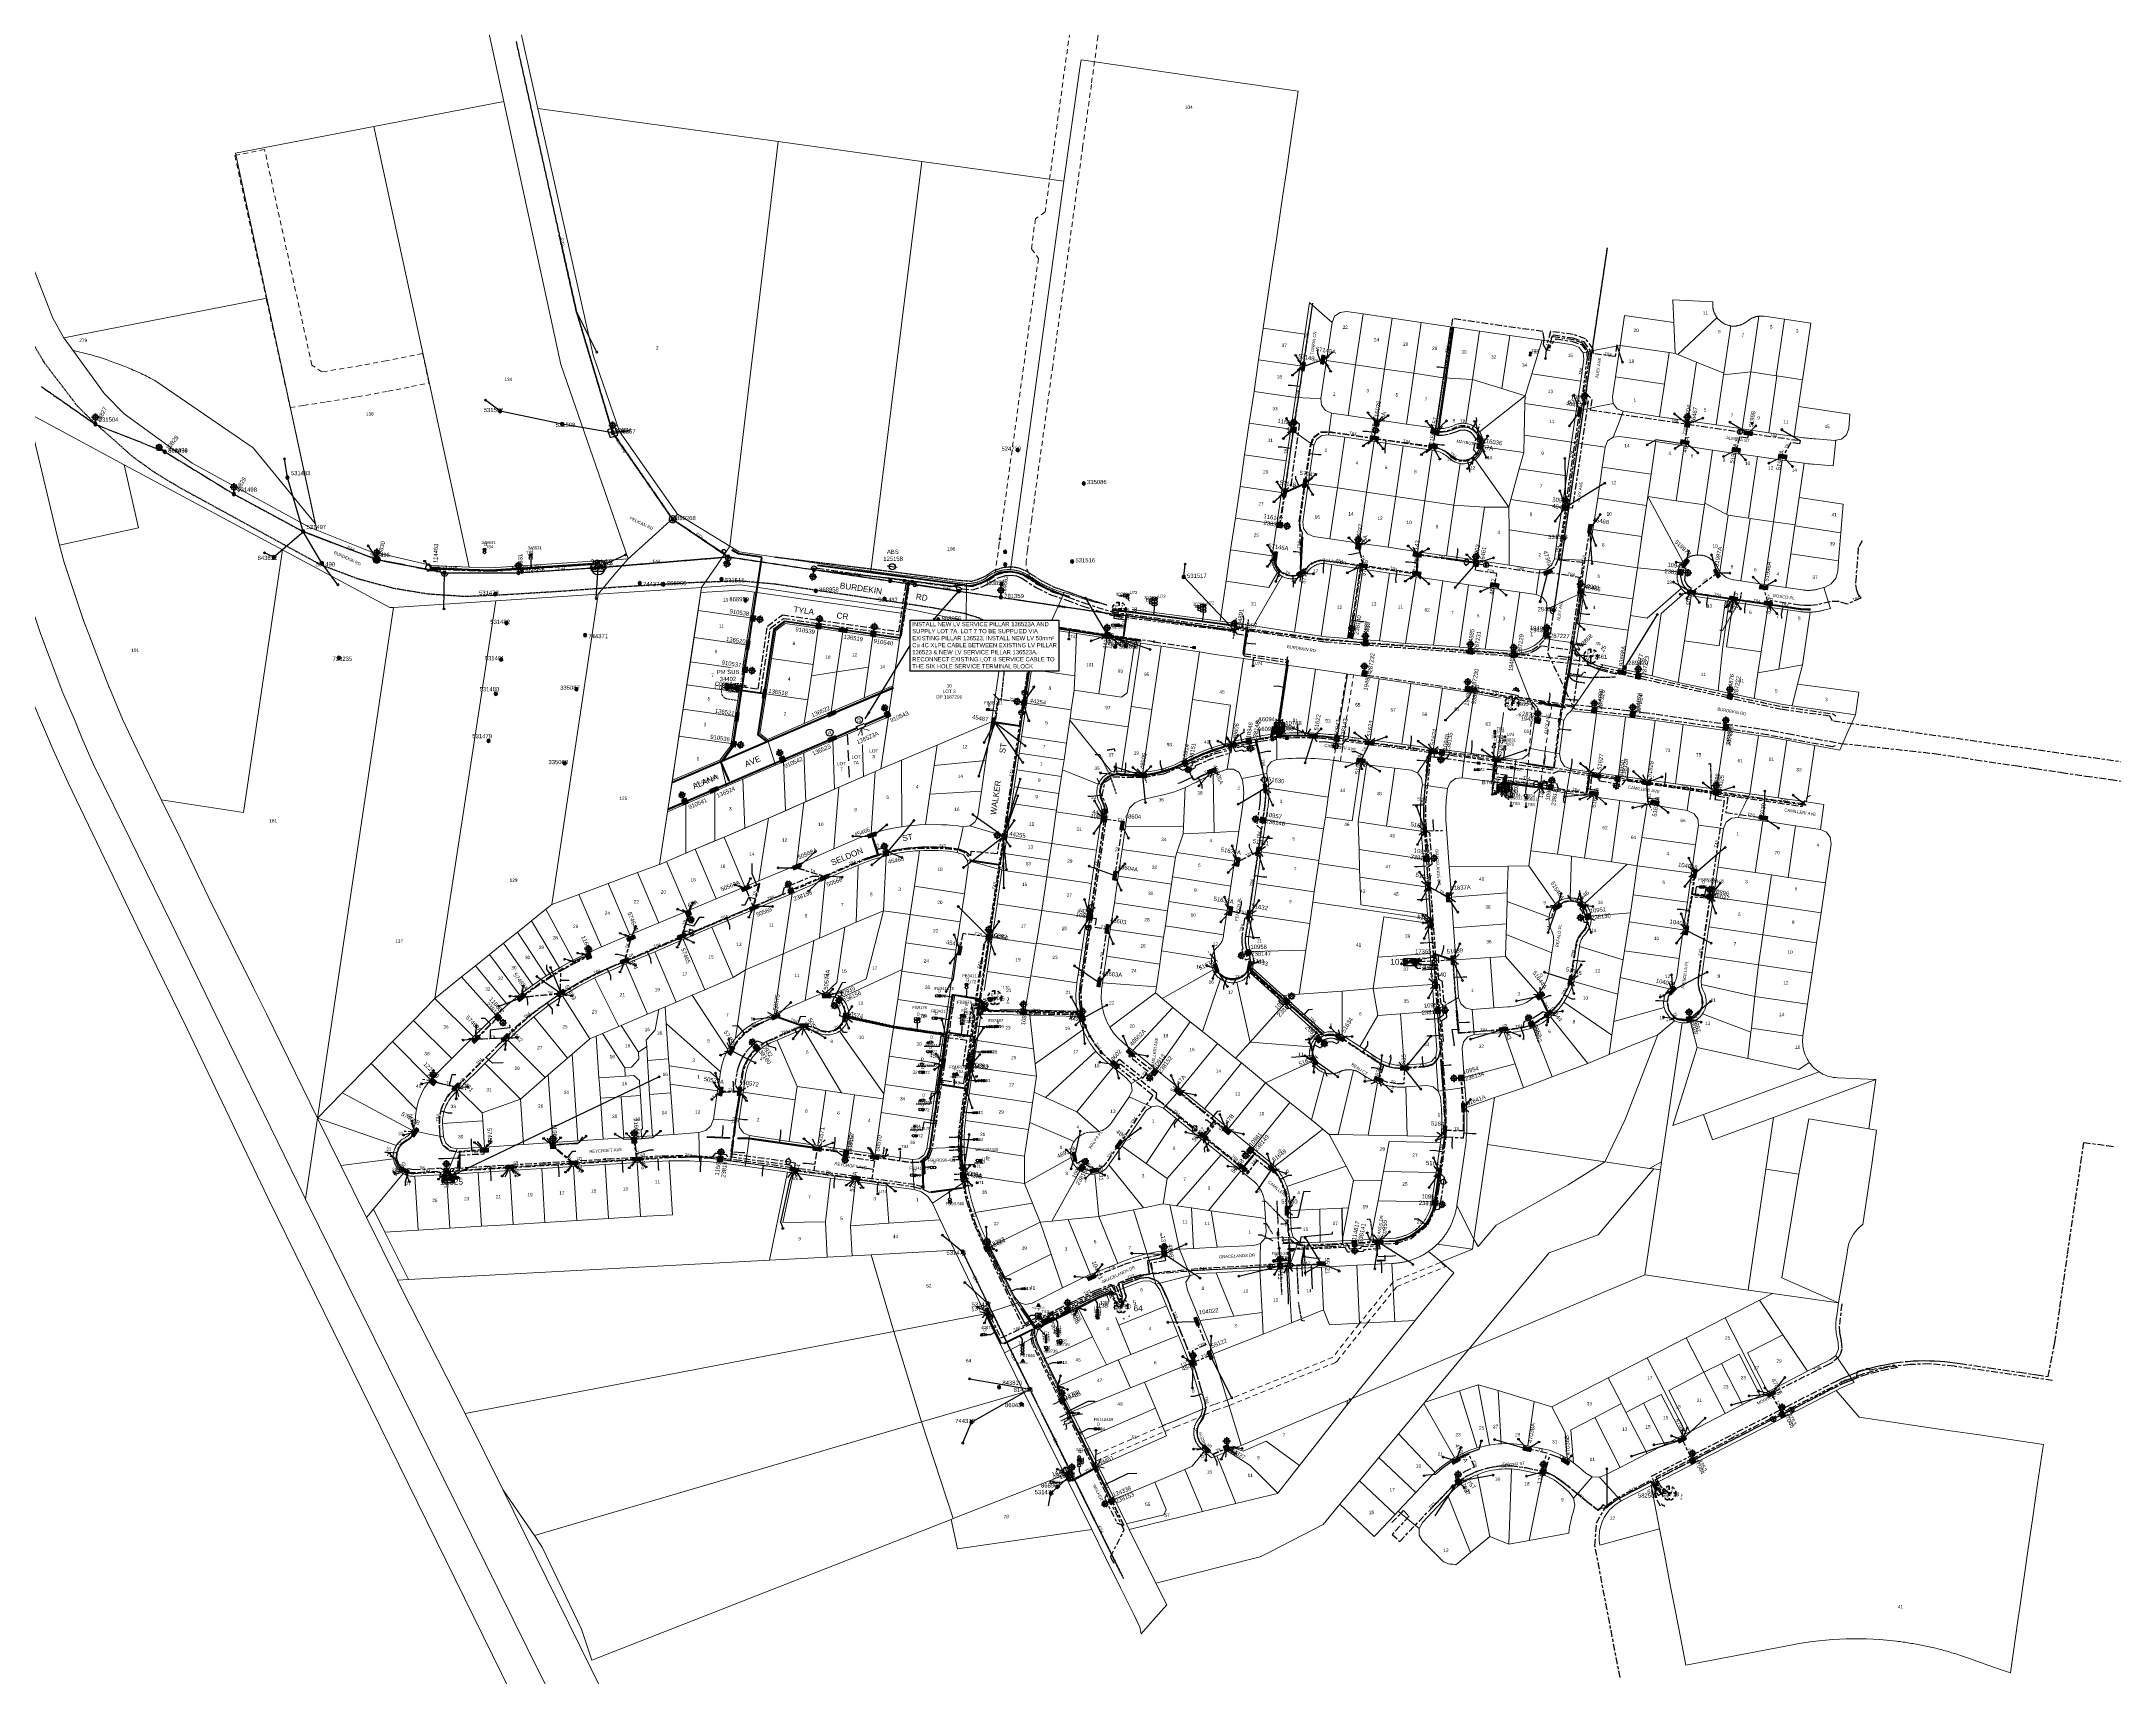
# Model space of a CAD drawing. Header units: metres. Extents: x 302094 to 304730, y 6265242 to 6268907.
# Drawn here: x 303150 to 304382, y 6267192 to 6268165 of the extents above; entities that cross this region are included whole.
import ezdxf
from ezdxf.enums import TextEntityAlignment as Align

# ---------------------------------------------------------------- set-up
doc = ezdxf.new("R2010")
doc.units = ezdxf.units.M
for name, pattern in [('Cable Exist OH', [1, 1, 0]), ('Cable Exist UG', [8.2, 4, -1.2, 1.8, -1.2]), ('Dash', [5, 3, -2]), ('DASHED', [0.75, 0.5, -0.25]), ('DASHED2', [9.525, 6.35, -3.175]), ('HIDDEN', [0.375, 0.25, -0.125]), ('HIDDEN2', [0.1875, 0.125, -0.0625]), ('IE Trench LV', [6.5, 5, -1.5]), ('IECLTRLV', [6.5, 5, -1.5])]:
    doc.linetypes.add(name, pattern=pattern)
doc.layers.get('0').update_dxf_attribs({"color": 6})
for name, color, linetype in [('_User Miscellaneous1', 7, 'Continuous'), ('_User Miscellaneous11', 7, 'Continuous'), ('_User Miscellaneous12', 7, 'Continuous'), ('_User Miscellaneous2', 7, 'Continuous'), ('_User_HV_Exist', 7, 'Continuous'), ('_User_LV_Exist', 7, 'Continuous'), ('_User_SL_Exist', 7, 'Continuous'), ('Duct_SP_EXT', 7, 'Continuous'), ('Equip_HV_EXT', 7, 'Continuous'), ('Equip_LV_EXT', 7, 'Continuous'), ('Equip_SL_EXT', 7, 'Continuous'), ('Equip_SP_HV_EXT', 7, 'Continuous'), ('Equip_SP_LV_EXT', 7, 'Continuous'), ('Equip_SP_LV_MOD', 3, 'Continuous'), ('Equip_SP_SL_EXT', 7, 'Continuous'), ('Equip_SP_SL_MOD', 3, 'Continuous'), ('Mains_HV_EXT', 1, 'Continuous'), ('Mains_LV_EXT', 5, 'Continuous'), ('Mains_LV_SL_EXT', 4, 'Continuous'), ('Mains_SL_EXT', 3, 'Continuous'), ('Mains_TR_EXT', 7, 'Continuous'), ('Notes_SP_NEW', 7, 'Continuous'), ('Services_SP_EXT', 7, 'Continuous'), ('Sub_SP_EXT', 7, 'Continuous'), ('Sub_SP_TR_HV_LV_EXT', 7, 'Continuous'), ('SupportsOH_SP_TR_HV_LV_SL_EXT', 7, 'Continuous'), ('SupportsOH_SP_TR_HV_LV_SL_MOD', 3, 'Continuous'), ('SupportsUG_SP_LV_EXT', 7, 'Continuous'), ('SupportsUG_SP_LV_NEW', 7, 'Continuous'), ('SupportsUG_SP_LV_SL_EXT', 7, 'Continuous'), ('Trench_SP_EXT', 7, 'Continuous')]:
    doc.layers.add(name, color=color, linetype=linetype)
for name, color, linetype, lineweight in [('Cadastre Buildings_SP_EXT', 9, 'Continuous', 5), ('Cadastre Developer_SP_EXT', 9, 'Continuous', 5), ('Cadastre Easements_SP_EXT', 9, 'Continuous', 5), ('Cadastre Land Parcels_SP_EXT', 7, 'Continuous', 5), ('Cadastre Other Property_SP_EXT', 9, 'HIDDEN', 5), ('Cadastre Roads_SP_EXT', 9, 'Continuous', 5), ('Trench_SP_NEW', 7, 'IECLTRLV', 20)]:
    doc.layers.add(name, color=color, linetype=linetype, lineweight=lineweight)
doc.layers.add('UNKNOWN_FEATURES', color=1, linetype='DASHED', plot=False)
doc.styles.add('COLUMN_LABEL', font='arial.ttf')
doc.styles.add('HVSW_LABEL', font='arial.ttf')
doc.styles.add('iecARIAL', font='arial.ttf', dxfattribs={"height": 2})
doc.styles.add('iecISOCP', font='isocp.shx')
doc.styles.add('iecNAME', font='times.ttf')
doc.styles.add('IESYMBOL1', font='isocp.shx')
doc.styles.add('POLE_LABEL', font='arial.ttf')
doc.styles.add('SLCP_LABEL', font='arial.ttf', dxfattribs={"height": 3.5})
doc.styles.get("Standard").update_dxf_attribs({"font": 'arial.ttf'})
doc.styles.add('SWITCH_LABEL', font='arial.ttf', dxfattribs={"height": 2.5})
doc.linetypes.add('Cable 1', pattern='A,7,-3,["//",Standard,S=1.5,R=0,X=-2.1,Y=-0.7],-0.001', length=10.001)
doc.linetypes.add('Cable E OH', pattern='A,9.4,["E",Standard,S=1.7,R=0,X=0,Y=-1],0', length=9.4)
doc.linetypes.add('Cable E UG', pattern='A,6,-0.5,["E",Standard,S=1.7,R=0,X=0.5,Y=-1],-2.9', length=9.4)
doc.dimstyles.new('Leader', dxfattribs={"dimtxt": 2.5, "dimasz": 2.5, "dimexe": 1.25, "dimexo": 0, "dimgap": -1.5, "dimtad": 0, "dimtih": 1, "dimtoh": 1, "dimdec": 1, "dimtxsty": 'iecISOCP', "dimcen": 2.5, "dimadec": 0, "dimazin": 0, "dimtfac": 1, "dimtdec": 1, "dimtmove": 0, "dimatfit": 3, "dimfxl": 1, "dimtolj": 1, "dimarcsym": 0})

# ---------------------------------------------------------------- blocks, each defined once
blk = doc.blocks.new('SUB_PADMOUNT_EXT')
for points in [[(0, 0), (-3.84, 1.92), (-3.84, -1.92)], [(0, 0), (3.84, 1.92), (3.84, -1.92)]]:
    blk.add_hatch(color=256).paths.add_polyline_path(points)
for p, q in [((3.84, 1.92), (-3.84, -1.92)), ((-3.84, 1.92), (3.84, -1.92))]:
    blk.add_line(p, q)
blk.add_lwpolyline([(-3.84, -1.92), (3.84, -1.92), (3.84, 1.92), (-3.84, 1.92)], close=True)
for tag, height, flags, p in [('STREET_CODE', 0.2, 9, (1.5, 0)), ('ASSET_NUM', 3.5, 8, (2, 2)), ('CONSTRUCTED_VOLTAGE', 0.2, 9, (1.5, -0.2)), ('OPERATING_VOLTAGE', 0.2, 9, (1.5, -0.6)), ('ORIENTATION', 0.2, 9, (1.5, -0.8)), ('OWNED_BY', 0.2, 9, (1.5, -1)), ('OPERATED_BY', 0.2, 9, (1.5, -1.2)), ('SECONDARY_VOLTAGE', 0.2, 9, (1.5, -1.6)), ('STATE', 0.2, 9, (1.5, -1.8)), ('SUBSTATION_TYPE', 0.2, 9, (1.5, -2.2)), ('STREETNAME', 0.2, 9, (1.5, -3)), ('SUBURB', 0.2, 9, (1.5, -3.2)), ('Z', 0.2, 1, (1.5, -3.6)), ('NO_PHASES', 0.2, 9, (1.5, -0.4)), ('MAINTAINED_BY', 0.2, 9, (1.5, -1.4)), ('PARENT', 0.2, 9, (1.5, -2)), ('USAGE', 0.2, 9, (1.5, -2.4)), ('LEGEND', 0.2, 9, (1.5, -2.6)), ('LOCATION', 0.2, 9, (1.5, -2.8)), ('NOTES', 0.2, 9, (1.5, -3.4))]:
    blk.add_attdef(tag, text='', height=height, dxfattribs=dict(flags=flags)).set_placement(p, align=Align.MIDDLE_LEFT)
blk = doc.blocks.new('SUB_POLE_EXT')
blk.add_wipeout([(0, 4.2), (0.4, 4.2), (0.8, 4.1), (1.2, 4), (1.6, 3.9), (2, 3.7), (2.3, 3.5), (2.7, 3.3), (3, 3), (3.3, 2.7), (3.5, 2.3), (3.8, 1.9), (3.9, 1.6), (4, 1.2), (4.2, 0.6), (4.2, 0), (4.2, -0.6), (4.1, -1.1), (3.9, -1.6), (3.6, -2.2), (3.2, -2.7), (3, -3), (2.7, -3.3), (2.4, -3.5), (2, -3.7), (1.6, -3.9), (1.3, -4), (0.8, -4.1), (0.4, -4.2), (0, -4.2), (-0.4, -4.2), (-0.8, -4.1), (-1.2, -4), (-1.6, -3.9), (-2, -3.7), (-2.4, -3.5), (-2.7, -3.3), (-3, -3), (-3.2, -2.7), (-3.5, -2.3), (-3.7, -2), (-3.9, -1.6), (-4, -1.2), (-4.2, -0.8), (-4.2, -0.1), (-4.2, 0.4), (-4.1, 0.8), (-4, 1.3), (-3.9, 1.6), (-3.7, 2), (-3.5, 2.4), (-3.3, 2.7), (-3, 3), (-2.7, 3.3), (-2.3, 3.5), (-2, 3.7), (-1.6, 3.9), (-1.2, 4), (-0.8, 4.2), (-0.4, 4.2)])
blk.add_line((2.2, 0.5), (2.2, 0.5, 0))
blk.add_lwpolyline([(-4.2, 0, 1), (4.2, 0, 1)], format="xyb", close=True)
blk.add_lwpolyline([(2.1, 0.5), (0, 4.2), (-3.7, -2.1), (3.7, -2.1)], close=True)
for tag, height, flags, p in [('STREET_CODE', 0.2, 9, (1.5, 0)), ('ASSET_NUM', 3.5, 8, (2, 2)), ('CONSTRUCTED_VOLTAGE', 0.2, 9, (1.5, -0.2)), ('NO_PHASES', 0.2, 9, (1.5, -0.4)), ('OPERATING_VOLTAGE', 0.2, 9, (1.5, -0.6)), ('OPERATED_BY', 0.2, 9, (1.5, -0.8)), ('MAINTAINED_BY', 0.2, 9, (1.5, -1)), ('ORIENTATION', 0.2, 9, (1.5, -1.2)), ('OWNED_BY', 0.2, 9, (1.5, -1.4)), ('SECONDARY_VOLTAGE', 0.2, 9, (1.5, -1.6)), ('STATE', 0.2, 9, (1.5, -1.8)), ('SUBSTATION_TYPE', 0.2, 9, (1.5, -2)), ('USAGE', 0.2, 9, (1.5, -2.2)), ('LEGEND', 0.2, 9, (1.5, -2.4)), ('LOCATION', 0.2, 9, (1.5, -2.6)), ('STREETNAME', 0.2, 9, (1.5, -2.8)), ('SUBURB', 0.2, 9, (1.5, -3)), ('NOTES', 0.2, 9, (1.5, -3.2)), ('Z', 0.2, 1, (1.5, -3.4))]:
    blk.add_attdef(tag, text='', height=height, dxfattribs=dict(flags=flags)).set_placement(p, align=Align.MIDDLE_LEFT)
blk = doc.blocks.new('COLUMN_EXT')
blk.add_hatch(color=256).paths.add_polyline_path([(-1.5, 1.5), (-1.5, -1.5), (1.5, -1.5), (1.5, 1.5)])
blk.add_lwpolyline([(-1.5, -1.5), (1.5, -1.5), (1.5, 1.5), (-1.5, 1.5)], close=True)
for tag, height, style, flags, p in [('STRUCTURE_PLANT_NUMBER', 0.2, 'POLE_LABEL', 9, (1.8, 0)), ('ASSET_NUM', 2.5, 'COLUMN_LABEL', 8, (2, 2)), ('STREET_CODE', 0.2, 'COLUMN_LABEL', 9, (1.8, -0.2))]:
    blk.add_attdef(tag, text='', height=height, dxfattribs=dict(style=style, flags=flags)).set_placement(p, align=Align.MIDDLE_LEFT)
at = {"flags": 9}
for tag, p in [('COLUMN_TYPE', (1.8, -0.4)), ('OWNED_BY', (1.8, -0.6)), ('STATE', (1.8, -0.8)), ('USAGE', (1.8, -1)), ('LEGEND', (1.8, -1.2)), ('LOCATION', (1.8, -1.4)), ('STREETNAME', (1.8, -1.6)), ('SUBURB', (1.8, -1.8)), ('NOTES', (1.8, -2))]:
    blk.add_attdef(tag, text='', height=0.2, dxfattribs=at).set_placement(p, align=Align.MIDDLE_LEFT)
at = {"flags": 1}
blk.add_attdef('Z', (1.8, -2.4), '', height=0.2, dxfattribs=at)
blk = doc.blocks.new('PILLAR_EXT')
blk.add_hatch(color=256).paths.add_polyline_path([(-2.475, 0.99), (-2.475, -0.99), (2.475, -0.99), (2.475, 0.99)])
blk.add_lwpolyline([(-2.475, -0.99), (2.475, -0.99), (2.475, 0.99), (-2.475, 0.99)], close=True)
for tag, p, flags in [('OWNED_BY', (0, -0.2), 9), ('STATE', (0, -0.4), 9), ('SUPPORT_TYPE', (0, -0.6), 9), ('STREETNAME', (0, -1.8), 9), ('SUBURB', (0, -2), 1), ('USAGE', (0, -0.8), 9), ('LEGEND', (0, -1), 9), ('LOCATION', (0, -1.2), 9), ('NOTES', (0, -1.4), 9), ('PARENT', (0, -1.6), 9)]:
    blk.add_attdef(tag, p, '', height=0.2, dxfattribs=dict(flags=flags))
at = {"style": 'iecARIAL', "flags": 8}
blk.add_attdef('ASSET_NUM', (1.5, 3.5), '', height=2.5, dxfattribs=at)
blk = doc.blocks.new('DUCT_EXT')
blk.add_circle((0, 0.8), 0.8)
at = {"flags": 1}
blk.add_attdef('Z', (0, 0), '', height=0.2, dxfattribs=at)
at = {"flags": 9}
for tag, p in [('DUCT_CODE', (0, 0)), ('XSECT_TYPE', (0, -0.2)), ('FB_REFERENCE', (0, -0.4)), ('STATE', (0, -0.6)), ('NOTES', (0, -0.8))]:
    blk.add_attdef(tag, text='', height=0.2, dxfattribs=at).set_placement(p, align=Align.MIDDLE_LEFT)
blk = doc.blocks.new('*U70')
for p, q in [((0.9, 3.1), (0.7, 2.6)), ((1.2, 3), (1, 2.5)), ((1.5, 4.9), (1.6, 5.4)), ((1.8, 4.8), (2, 5.3))]:
    blk.add_line(p, q)
blk.add_lwpolyline([(1, 3, 1), (1.6, 4.9, 1)], format="xyb", close=True)
at = {"flags": 1}
blk.add_attdef('Z', (0, 0), '', height=0.2, dxfattribs=at)
at = {"flags": 9}
for tag, p in [('ACTUAL_STATUS', (0, 0)), ('CONSTRUCTED_VOLTAGE', (0, -0.2)), ('NO_PHASES', (0, -0.4)), ('OPERATING_VOLTAGE', (0, -0.6)), ('ORIENTATION', (0, -0.8)), ('OWNED_BY', (0, -1)), ('STATE', (0, -1.2)), ('SWITCH_TYPE', (0, -1.4)), ('USAGE', (0, -1.6)), ('LEGEND', (0, -1.8)), ('NOTES', (0, -2))]:
    blk.add_attdef(tag, text='', height=0.2, dxfattribs=at).set_placement(p, align=Align.MIDDLE_LEFT)
blk = doc.blocks.new('LV_OH_LINKS_DISTFUSE_EXT')
for p, q in [((0, 0), (0.96, 0)), ((3.84, 0), (4.8, 0))]:
    blk.add_line(p, q)
blk.add_lwpolyline([(3.84, -1.2), (3.84, 1.2), (0.96, -1.2), (0.96, 1.2)], close=True)
at = {"flags": 9}
for tag, p in [('ACTUAL_STATUS', (0, 0)), ('CONSTRUCTED_VOLTAGE', (0, -0.2)), ('OPERATING_VOLTAGE', (0, -0.6)), ('ORIENTATION', (0, -0.8)), ('OWNED_BY', (0, -1)), ('STATE', (0, -1.2)), ('SWITCH_TYPE', (0, -1.4)), ('NO_PHASES', (0, -0.4)), ('USAGE', (0, -1.6)), ('NOTES', (0, -1.8))]:
    blk.add_attdef(tag, text='', height=0.2, dxfattribs=at).set_placement(p, align=Align.MIDDLE_LEFT)
at = {"flags": 1}
blk.add_attdef('Z', (0, 0), '', height=0.2, dxfattribs=at)
blk = doc.blocks.new('LV_OH_LINKS_OPEN_EXT')
for p, q in [((-0.2, 5), (-0.2, 5.5)), ((-0.2, 3), (-0.2, 2.5)), ((0.2, 5), (0.2, 5.5)), ((0.2, 3), (0.2, 2.5))]:
    blk.add_line(p, q)
blk.add_lwpolyline([(0, 3, 1), (0, 5, 1)], format="xyb", close=True)
at = {"flags": 1}
blk.add_attdef('Z', (0, 0), '', height=0.2, dxfattribs=at)
at = {"flags": 9}
for tag, p in [('ACTUAL_STATUS', (0, 0)), ('CONSTRUCTED_VOLTAGE', (0, -0.2)), ('NO_PHASES', (0, -0.4)), ('OPERATING_VOLTAGE', (0, -0.6)), ('ORIENTATION', (0, -0.8)), ('OWNED_BY', (0, -1)), ('STATE', (0, -1.2)), ('SWITCH_TYPE', (0, -1.4)), ('USAGE', (0, -1.6)), ('LEGEND', (0, -1.8)), ('NOTES', (0, -2))]:
    blk.add_attdef(tag, text='', height=0.2, dxfattribs=at).set_placement(p, align=Align.MIDDLE_LEFT)
blk = doc.blocks.new('SL_LANTERN_EXT')
at = {"lineweight": 40}
for p, q in [((-2.3, 4.2), (2.2, 4.2)), ((-1.5, 5.7), (-1.1, 5.3)), ((-1.5, 2.8), (-1.1, 3.2)), ((0, 2), (0, 6.5)), ((0, 0), (0, 2.7)), ((1.5, 5.7), (1.1, 5.3)), ((1.5, 2.8), (1.1, 3.2))]:
    blk.add_line(p, q, dxfattribs=at)
blk.add_circle((0, 4.2), 1.5, dxfattribs=at)
at = {"style": 'iecARIAL', "flags": 8}
blk.add_attdef('ASSET_NUM', (1.5, 1.5), '', height=2.5, dxfattribs=at)
for tag, p, height, flags in [('CONSTRUCTED_VOLTAGE', (1, -0.7), 0.2, 9), ('CONTROL_TYPE', (1, -0.9), 0.2, 9), ('LANTERN_PURPOSE', (1, -1.1), 0.2, 9), ('LANTERN_TYPE', (1, -1.3), 0.2, 9), ('NO_PHASES', (1, -1.5), 0.2, 9), ('OPERATING_VOLTAGE', (1, -1.7), 0.2, 9), ('ORIENTATION', (1, -1.9), 0.2, 9), ('OWNED_BY', (1, -2.1), 0.2, 9), ('STATE', (1, -2.3), 0.2, 9), ('USAGE', (1, -2.5), 0.2, 9), ('CEXIST', (1, -2.7), 0.2, 9), ('CNEW', (1, -2.9), 0.2, 9), ('CNUMBER', (1, -3.1), 0.2, 9), ('CREMOVE', (1, -3.3), 0.2, 9), ('CREPLACE', (1, -3.5), 0.2, 9), ('LKINGHEIGHT', (1, -3.7), 0.2, 9), ('LBRACKET', (1, -3.9), 0.2, 9), ('LBRACKETVOCAB', (1, -4.1), 0.2, 9), ('LCATEGORY', (1, -4.3), 0.2, 9), ('LCHARGE1', (1, -4.5), 0.2, 9), ('LCHARGE1PERCENT', (1, -4.7), 0.2, 9), ('LCHARGE2', (1, -4.9), 0.2, 9), ('LCHARGE2PERCENT', (1, -5.1), 0.2, 9), ('LCHARGE3', (1, -5.3), 0.2, 9), ('LCHARGE3PERCENT', (1, -5.5), 0.2, 9), ('LEXIST', (1, -5.7), 0.2, 9), ('LLAMP', (1, -5.9), 0.2, 9), ('LLAMPVOCAB', (1, -6.1), 0.2, 9), ('LMAST', (1, -6.3), 0.2, 9), ('LMASTVOCAB', (1, -6.5), 0.2, 9), ('LNEW', (1, -6.7), 0.2, 9), ('LANTNUMBER', (1, -6.9), 0.2, 9), ('LOUTREACH', (1, -7.3), 0.2, 9), ('LOUTREACHVOCAB', (1, -7.5), 0.2, 9), ('LRATECODE', (1, -7.7), 0.2, 9), ('LREMOVE', (1, -7.9), 0.2, 9), ('LREPLACE', (1, -8.1), 0.2, 9), ('LTYPE', (1, -8.3), 0.2, 9), ('LTYPEVOCAB', (1, -8.5), 0.2, 9), ('LEGEND', (1, -8.7), 0.2, 9), ('LOCATION', (1, -8.9), 0.2, 9), ('NOTES', (1, -9.1), 0.2, 9), ('STREETNAME', (1, -9.3), 0.2, 9), ('SUBURB', (1, -9.5), 0.2, 1), ('LNUMBER', (2.2, -3.3), 2.5, 8)]:
    blk.add_attdef(tag, p, '', height=height, dxfattribs=dict(flags=flags))
blk = doc.blocks.new('SL_NIGHTWATCH_EXT')
at = {"lineweight": 40}
h = blk.add_hatch(color=256, dxfattribs=at)
h.paths.add_polyline_path([(0.4, 2, 0.098491), (-0.4, 2), (-0.2, 1, -0.098491), (0.2, 1)])
h.paths.add_polyline_path([(0.6, 0.8, -0.098491), (0.8, 0.6), (1.7, 1.1, 0.098491), (1.1, 1.7)])
h.paths.add_polyline_path([(1, 0.2, -0.098491), (1, -0.2), (2, -0.4, 0.098491), (2, 0.4)])
h.paths.add_polyline_path([(0.8, -0.6, -0.098491), (0.6, -0.8), (1.1, -1.7, 0.098491), (1.7, -1.1)])
h.paths.add_polyline_path([(-0.2, -1), (-0.4, -2, 0.098491), (0.4, -2), (0.2, -1, -0.098491)])
h.paths.add_polyline_path([(-0.8, -0.6), (-1.7, -1.1, 0.098491), (-1.1, -1.7), (-0.6, -0.8, -0.098491)])
h.paths.add_polyline_path([(-1, 0.2), (-2, 0.4, 0.098491), (-2, -0.4), (-1, -0.2, -0.098491)])
h.paths.add_polyline_path([(-1.1, 1.7, 0.098491), (-1.7, 1.1), (-0.8, 0.6, -0.098491), (-0.6, 0.8)])
for p, q in [((-1.2, 1.6), (-1.2, 1.6, 0)), ((-1.1, 1.6), (-1.1, 1.6, 0)), ((1.1, 1.6), (1.1, 1.6, 0)), ((-0.9, -0.6), (-0.9, -0.6, 0)), ((0.8, -0.6), (0.8, -0.6, 0)), ((1.1, -1.6), (1.1, -1.6, 0)), ((2, -0.4), (2, -0.4, 0))]:
    blk.add_line(p, q, dxfattribs=at)
for points in [[(-1, 0.2, 0.098491), (-1, -0.2), (-2, -0.4, -0.098491), (-2, 0.4)], [(-0.6, 0.8, 0.098491), (-0.8, 0.6), (-1.7, 1.1, -0.098491), (-1.1, 1.7)], [(-0.2, 1, -0.098491), (0.2, 1), (0.4, 2, 0.098491), (-0.4, 2)], [(0.8, 0.6), (1.7, 1.1, 0.098491), (1.1, 1.7), (0.6, 0.8, -0.098491)], [(1, -0.2), (2, -0.4, 0.098491), (2, 0.4), (1, 0.2, -0.098491)], [(-0.8, -0.6, 0.098491), (-0.6, -0.8), (-1.1, -1.7, -0.098491), (-1.7, -1.1)], [(0.2, -1), (0.4, -2, -0.098491), (-0.4, -2), (-0.2, -1, 0.098491)], [(0.6, -0.8), (1.1, -1.7, 0.098491), (1.7, -1.1), (0.8, -0.6, -0.098491)]]:
    blk.add_lwpolyline(points, format="xyb", close=True, dxfattribs=at)
blk.add_circle((0, 0), 1, dxfattribs=at)
blk = doc.blocks.new('CCP_EXT')
blk.add_wipeout([(0, 0.6), (0.6, 0), (0, -0.6), (-0.6, 0)])
blk.add_lwpolyline([(-0.6, 0), (0, 0.6), (0.6, 0), (0, -0.6), (-0.6, 0)])
at = {"flags": 1}
blk.add_attdef('Z', (0, 0), '', height=0.2, dxfattribs=at)
at = {"flags": 9}
for tag, p in [('CCP_TYPE', (0, 0)), ('CONSTRUCTED_VOLTAGE', (0, -0.2)), ('NO_PHASES', (0, -0.4)), ('OPERATING_VOLTAGE', (0, -0.6)), ('ORIENTATION', (0, -0.8)), ('OWNED_BY', (0, -1)), ('USAGE', (0, -1.2)), ('LEGEND', (0, -1.4)), ('LIFE_SUPPORT', (0, -1.6)), ('STATE', (0, -1.8)), ('NOTES', (0, -2))]:
    blk.add_attdef(tag, text='', height=0.2, dxfattribs=at).set_placement(p, align=Align.MIDDLE_LEFT)
blk = doc.blocks.new('POLE_EXT')
blk.add_hatch(color=256).paths.add_polyline_path([(-1, 0, 1), (1, 0, 1)])
blk.add_lwpolyline([(-1, 0, 1), (1, 0, 1)], format="xyb", close=True)
for tag, height, flags, p in [('pNumber', 2.5, 8, (-17.8, 2.1)), ('OWNED_BY', 0.2, 9, (1.4, -0.4)), ('PARENT', 0.2, 9, (1.4, -0.6)), ('SPECIAL_USE', 0.2, 9, (1.4, -0.8)), ('STATE', 0.2, 9, (1.4, -1)), ('USAGE', 0.2, 9, (1.4, -1.2)), ('cLV', 0.2, 9, (1.4, -1.4)), ('hDepth', 0.2, 9, (1.4, -1.6)), ('hDia', 0.2, 9, (1.4, -1.8)), ('cHV', 0.2, 9, (1.4, -2)), ('LBRACKET', 0.2, 9, (1.4, -2.2)), ('LExisting', 0.2, 9, (1.4, -2.4)), ('LANTNUMBER', 0.2, 9, (1.4, -2.6)), ('LOther', 0.2, 9, (1.4, -2.8)), ('LRemove', 0.2, 9, (1.4, -3)), ('LEGEND', 0.2, 9, (1.4, -3.2)), ('cLinedev', 0.2, 9, (1.4, -3.4)), ('LOCATION', 0.2, 9, (1.4, -3.6)), ('pExisting', 0.2, 9, (1.4, -3.8)), ('PFNUMBER', 0.2, 9, (1.4, -4)), ('NEWPFNUMBER', 0.2, 9, (1.4, -4.2)), ('pFooting', 0.2, 9, (1.4, -4.4)), ('pNew', 0.2, 9, (1.4, -4.6)), ('pRelocate', 0.2, 9, (1.4, -5)), ('pRemove', 0.2, 9, (1.4, -5.2)), ('pReplace', 0.2, 9, (1.4, -5.4)), ('pStay', 0.2, 9, (1.4, -5.6)), ('pType', 0.2, 9, (1.4, -5.8)), ('cspan', 0.2, 9, (1.4, -6)), ('STREETNAME', 0.2, 9, (1.4, -6.2)), ('SUBURB', 0.2, 9, (1.4, -6.4)), ('NOTES', 0.2, 9, (1.4, -6.6)), ('MAINTAINED_BY', 0.2, 9, (1.4, -6.8)), ('OPERATED_BY', 0.2, 9, (1.4, -7))]:
    blk.add_attdef(tag, text='', height=height, dxfattribs=dict(flags=flags)).set_placement(p, align=Align.MIDDLE_LEFT)
at = {"style": 'POLE_LABEL'}
for tag, height, flags, p in [('STRUCTURE_PLANT_NUMBER', 0.2, 9, (1.4, 0)), ('ASSET_NUM', 2.5, 8, (2, 2)), ('STREET_CODE', 0.2, 9, (1.4, -0.2))]:
    blk.add_attdef(tag, text='', height=height, dxfattribs=dict(at, flags=flags)).set_placement(p, align=Align.MIDDLE_LEFT)
at = {"flags": 1}
blk.add_attdef('Z', (1.4, -7.3), '', height=0.2, dxfattribs=at)
blk = doc.blocks.new('HV_STJ_EXT')
h = blk.add_hatch(color=256)
edge = h.paths.add_edge_path()
edge.add_ellipse((-0.6, 0.1), major_axis=(0.226, 0.226), ratio=1, start_angle=45, end_angle=135)
edge.add_line((-0.9, 0.1), (-0.9, -0.1))
edge.add_ellipse((-0.6, -0.1), major_axis=(0.226, 0.226), ratio=1, start_angle=135, end_angle=225)
edge.add_line((-0.6, -0.5), (0.6, -0.5))
edge.add_ellipse((0.6, -0.1), major_axis=(-0.226, 0.226), ratio=1, start_angle=135, end_angle=225)
edge.add_line((0.9, -0.1), (0.9, 0.1))
edge.add_ellipse((0.6, 0.1), major_axis=(-0.226, 0.226), ratio=1, start_angle=225, end_angle=315)
edge.add_line((0.6, 0.5), (-0.6, 0.5))
blk.add_lwpolyline([(-0.9, 0.1), (-0.9, -0.1, 0.414214), (-0.6, -0.5), (0.6, -0.5, 0.414214), (0.9, -0.1), (0.9, 0.1, 0.414214), (0.6, 0.5), (-0.6, 0.5, 0.414214)], format="xyb", close=True)
for tag, flags, p in [('ORIENTATION', 9, (1.5, 0)), ('USAGE', 9, (1.5, -0.2)), ('LEGEND', 9, (1.5, -0.4)), ('NOTES', 9, (1.5, -0.6)), ('Z', 1, (1.5, -0.8))]:
    blk.add_attdef(tag, text='', height=0.2, dxfattribs=dict(flags=flags)).set_placement(p, align=Align.MIDDLE_LEFT)
blk = doc.blocks.new('LV_STJ_EXT')
h = blk.add_hatch(color=256)
edge = h.paths.add_edge_path()
edge.add_ellipse((-0.6, 0.1), major_axis=(0.226, 0.226), ratio=1, start_angle=45, end_angle=135)
edge.add_line((-0.9, 0.1), (-0.9, -0.1))
edge.add_ellipse((-0.6, -0.1), major_axis=(0.226, 0.226), ratio=1, start_angle=135, end_angle=225)
edge.add_line((-0.6, -0.5), (0.6, -0.5))
edge.add_ellipse((0.6, -0.1), major_axis=(-0.226, 0.226), ratio=1, start_angle=135, end_angle=225)
edge.add_line((0.9, -0.1), (0.9, 0.1))
edge.add_ellipse((0.6, 0.1), major_axis=(-0.226, 0.226), ratio=1, start_angle=225, end_angle=315)
edge.add_line((0.6, 0.5), (-0.6, 0.5))
blk.add_lwpolyline([(-0.9, 0.1), (-0.9, -0.1, 0.414214), (-0.6, -0.5), (0.6, -0.5, 0.414214), (0.9, -0.1), (0.9, 0.1, 0.414214), (0.6, 0.5), (-0.6, 0.5, 0.414214)], format="xyb", close=True)
at = {"flags": 1}
blk.add_attdef('Z', (0, 0), '', height=0.2, dxfattribs=at)
at = {"flags": 9}
for tag, p in [('ORIENTATION', (0, 0)), ('USAGE', (0, -0.2)), ('LEGEND', (0, -0.4)), ('NOTES', (0, -0.6))]:
    blk.add_attdef(tag, text='', height=0.2, dxfattribs=at).set_placement(p, align=Align.MIDDLE_LEFT)
blk = doc.blocks.new('SL_STJ_EXT')
h = blk.add_hatch(color=256)
edge = h.paths.add_edge_path()
edge.add_ellipse((-0.6, 0.1), major_axis=(0.226, 0.226), ratio=1, start_angle=45, end_angle=135)
edge.add_line((-0.9, 0.1), (-0.9, -0.1))
edge.add_ellipse((-0.6, -0.1), major_axis=(0.226, 0.226), ratio=1, start_angle=135, end_angle=225)
edge.add_line((-0.6, -0.5), (0.6, -0.5))
edge.add_ellipse((0.6, -0.1), major_axis=(-0.226, 0.226), ratio=1, start_angle=135, end_angle=225)
edge.add_line((0.9, -0.1), (0.9, 0.1))
edge.add_ellipse((0.6, 0.1), major_axis=(-0.226, 0.226), ratio=1, start_angle=225, end_angle=315)
edge.add_line((0.6, 0.5), (-0.6, 0.5))
blk.add_lwpolyline([(-0.9, 0.1), (-0.9, -0.1, 0.414214), (-0.6, -0.5), (0.6, -0.5, 0.414214), (0.9, -0.1), (0.9, 0.1, 0.414214), (0.6, 0.5), (-0.6, 0.5, 0.414214)], format="xyb", close=True)
at = {"flags": 1}
blk.add_attdef('Z', (0, 0), '', height=0.2, dxfattribs=at)
at = {"flags": 9}
for tag, p in [('ORIENTATION', (0, 0)), ('USAGE', (0, -0.2)), ('LEGEND', (0, -0.4)), ('NOTES', (0, -0.6))]:
    blk.add_attdef(tag, text='', height=0.2, dxfattribs=at).set_placement(p, align=Align.MIDDLE_LEFT)
blk = doc.blocks.new('WARNING_FEATURE_EXT')
h = blk.add_hatch(color=2)
h.dxf.hatch_style = 1
h.paths.add_polyline_path([(0, 2), (-1, 0), (1, 0)])
at = {"color": 18, "true_color": 0x000000}
blk.add_lwpolyline([(-1, 0), (0, 2), (1, 0)], close=True, dxfattribs=at)
at = {"color": 18, "true_color": 0x000000, "insert": (0, 0.9), "char_height": 1.5, "attachment_point": 5, "line_spacing_factor": 1.5, "style": 'iecNAME'}
blk.add_mtext_dynamic_manual_height_columns('!', width=1.5, gutter_width=4, heights=[0], dxfattribs=at)
at = {"color": 2, "flags": 1}
for tag, p in [('STATE', (1.2, 2)), ('HAZMAT_ID', (1.2, 0.7))]:
    blk.add_attdef(tag, p, '', height=0.8, dxfattribs=at)
at = {"color": 2}
blk.add_attdef('WARNING_TYPE', text='', height=1, dxfattribs=at).set_placement((-4.1, -1.2), (4.9, -1.2), align=Align.ALIGNED)
at = {"color": 2, "flags": 1}
blk.add_attdef('WARNING_DESC', text='', height=0.8, dxfattribs=at).set_placement((1.2, -0.6), align=Align.MIDDLE_CENTER)
blk = doc.blocks.new('LV_UG_LINKS_CLOSED_EXT')
blk.add_wipeout([(-1.1, 1.1), (-1.2, 0.9), (-1.3, 0.8), (-1.4, 0.6), (-1.4, 0.4), (-1.5, 0.2), (-1.5, 0), (-1.5, -0.1), (-1.5, -0.3), (-1.4, -0.5), (-1.3, -0.7), (-1.2, -0.8), (-1.1, -1), (-1, -1.1), (-0.8, -1.2), (-0.7, -1.3), (-0.5, -1.4), (-0.3, -1.5), (-0.1, -1.5), (0, -1.5), (0.2, -1.5), (0.4, -1.4), (0.6, -1.4), (0.8, -1.3), (0.9, -1.2), (1.1, -1.1), (1.2, -0.9), (1.3, -0.8), (1.4, -0.6), (1.4, -0.4), (1.5, -0.2), (1.5, 0), (1.5, 0.1), (1.5, 0.3), (1.4, 0.5), (1.3, 0.7), (1.2, 0.8), (1.1, 1), (1, 1.1), (0.8, 1.2), (0.7, 1.3), (0.5, 1.4), (0.3, 1.5), (0.1, 1.5), (0, 1.5), (-0.2, 1.5), (-0.4, 1.4), (-0.6, 1.4), (-0.8, 1.3), (-0.9, 1.2)])
for p, q in [((-0.2, -1.5), (-0.2, 1.5)), ((0.2, -1.5), (0.2, 1.5))]:
    blk.add_line(p, q)
blk.add_circle((0, 0), 1.5)
at = {"flags": 1}
blk.add_attdef('Z', (0, 0), '', height=0.2, dxfattribs=at)
at = {"flags": 9}
for tag, p in [('ACTUAL_STATUS', (0, 0)), ('CONSTRUCTED_VOLTAGE', (0, -0.2)), ('NO_PHASES', (0, -0.4)), ('OPERATING_VOLTAGE', (0, -0.6)), ('ORIENTATION', (0, -0.8)), ('STATE', (0, -1)), ('SWITCH_TYPE', (0, -1.2)), ('USAGE', (0, -1.4)), ('NOTES', (0, -1.6))]:
    blk.add_attdef(tag, text='', height=0.2, dxfattribs=at).set_placement(p, align=Align.MIDDLE_LEFT)
blk = doc.blocks.new('LV_UG_LINKS_OPEN_EXT')
for p, q in [((-0.2, 1.5), (-0.2, 2.2)), ((0.2, 1.5), (0.2, 2.2)), ((-0.2, -1.5), (-0.2, -2.2)), ((0.2, -1.5), (0.2, -2.2))]:
    blk.add_line(p, q)
at = {"flags": 1}
blk.add_attdef('Z', (0, 0), '', height=0.2, dxfattribs=at)
at = {"flags": 9}
for tag, p in [('ACTUAL_STATUS', (0, 0)), ('CONSTRUCTED_VOLTAGE', (0, -0.2)), ('NO_PHASES', (0, -0.4)), ('OPERATING_VOLTAGE', (0, -0.6)), ('ORIENTATION', (0, -0.8)), ('STATE', (0, -1)), ('SWITCH_TYPE', (0, -1.2)), ('USAGE', (0, -1.4)), ('NOTES', (0, -1.6))]:
    blk.add_attdef(tag, text='', height=0.2, dxfattribs=at).set_placement(p, align=Align.MIDDLE_LEFT)
blk.add_wipeout([(-0.2, 1.5), (-0.4, 1.4), (-0.6, 1.4), (-0.8, 1.3), (-0.9, 1.2), (-1.1, 1), (-1.2, 0.9), (-1.3, 0.7), (-1.4, 0.6), (-1.4, 0.4), (-1.5, 0.2), (-1.5, 0), (-1.5, -0.2), (-1.5, -0.3), (-1.4, -0.5), (-1.3, -0.7), (-1.2, -0.9), (-1.1, -1), (-1, -1.1), (-0.8, -1.2), (-0.7, -1.3), (-0.5, -1.4), (-0.3, -1.5), (-0.1, -1.5), (0.1, -1.5), (0.2, -1.5), (0.4, -1.4), (0.6, -1.4), (0.8, -1.3), (0.9, -1.2), (1.1, -1), (1.2, -0.9), (1.3, -0.7), (1.4, -0.6), (1.4, -0.4), (1.5, -0.2), (1.5, 0), (1.5, 0.2), (1.5, 0.3), (1.4, 0.5), (1.3, 0.7), (1.2, 0.9), (1.1, 1), (1, 1.1), (0.8, 1.2), (0.7, 1.3), (0.5, 1.4), (0.3, 1.5), (0.1, 1.5), (-0.1, 1.5)])
blk.add_lwpolyline([(0, -1.5, 1), (0, 1.5, 1)], format="xyb", close=True)
blk = doc.blocks.new('LV_UG_DFUSE_CLOSED_EXT')
for points in [[(1, 0), (0, 0)], [(5, -0.7), (2.2, 0.7)], [(5, 0.7), (2.2, -0.7)], [(6.2, 0), (7.2, 0)]]:
    blk.add_lwpolyline(points)
for centre in [(1.8, 0), (5.4, 0)]:
    blk.add_circle(centre, 0.8)
at = {"flags": 1}
blk.add_attdef('Z', (0, 0), '', height=0.2, dxfattribs=at)
at = {"flags": 9}
for tag, p in [('ACTUAL_STATUS', (0, 0)), ('CONSTRUCTED_VOLTAGE', (0, -0.2)), ('NO_PHASES', (0, -0.4)), ('OPERATING_VOLTAGE', (0, -0.6)), ('ORIENTATION', (0, -0.8)), ('STATE', (0, -1)), ('SWITCH_TYPE', (0, -1.2)), ('USAGE', (0, -1.4)), ('NOTES', (0, -1.6))]:
    blk.add_attdef(tag, text='', height=0.2, dxfattribs=at).set_placement(p, align=Align.MIDDLE_LEFT)
blk = doc.blocks.new('SWG_HOLEC_SU_EXT')
blk.add_line((1.8, -2), (5.8, -2))
for points in [[(1, 0), (0, 0)], [(6.6, 0), (7.6, 0)]]:
    blk.add_lwpolyline(points)
for points in [[(1.8, -0.8, 1), (1.8, 0.8, 1)], [(5.8, -0.8, 1), (5.8, 0.8, 1)]]:
    blk.add_lwpolyline(points, format="xyb", close=True)
at = {"style": 'SWITCH_LABEL', "flags": 8}
blk.add_attdef('ASSET_NUM', text='', height=2.5, rotation=179.9544, dxfattribs=at).set_placement((-2.4, 0), align=Align.MIDDLE_LEFT)
at = {"flags": 1}
blk.add_attdef('Z', (0, 0), '', height=0.2, dxfattribs=at)
at = {"style": 'SWITCH_LABEL', "flags": 9}
blk.add_attdef('STREET_CODE', text='', height=0.2, dxfattribs=at).set_placement((0, -0.2), align=Align.MIDDLE_LEFT)
at = {"flags": 9}
for tag, p in [('ACTUAL_STATUS', (0, -0.4)), ('CONSTRUCTED_VOLTAGE', (0, -0.6)), ('NO_PHASES', (0, -0.8)), ('OPERATING_VOLTAGE', (0, -1)), ('ORIENTATION', (0, -1.2)), ('OWNED_BY', (0, -1.4)), ('PARENT', (0, -1.6)), ('STATE', (0, -1.8)), ('SWITCH_TYPE', (0, -2)), ('USAGE', (0, -2.2)), ('LOCATION', (0, -2.4)), ('STREETNAME', (0, -2.6)), ('SUBURB', (0, -2.8)), ('NOTES', (0, -3))]:
    blk.add_attdef(tag, text='', height=0.2, dxfattribs=at).set_placement(p, align=Align.MIDDLE_LEFT)
blk = doc.blocks.new('*U69')
blk.add_line((-3.2, -6.8), (2.8, -6.8))
blk.add_circle((-0.2, -6.8), 1.8)
at = {"flags": 1}
blk.add_attdef('Z', (0, 0), '', height=0.2, dxfattribs=at)
at = {"style": 'HVSW_LABEL'}
for tag, height, flags, p in [('ASSET_NUM', 3.5, 8, (2, 2)), ('STREET_CODE', 0.2, 9, (0, -0.2))]:
    blk.add_attdef(tag, text='', height=height, dxfattribs=dict(at, flags=flags)).set_placement(p, align=Align.MIDDLE_LEFT)
at = {"flags": 9}
for tag, p in [('ACTUAL_STATUS', (0, -0.4)), ('CONSTRUCTED_VOLTAGE', (0, -0.6)), ('NO_PHASES', (0, -0.8)), ('OPERATING_VOLTAGE', (0, -1)), ('ORIENTATION', (0, -1.2)), ('OWNED_BY', (0, -1.4)), ('STATE', (0, -1.6)), ('SWITCH_TYPE', (0, -1.8)), ('USAGE', (0, -2)), ('LEGEND', (0, -2.2)), ('LOCATION', (0, -2.4)), ('STREETNAME', (0, -2.6)), ('SUBURB', (0, -2.8)), ('NOTES', (0, -3))]:
    blk.add_attdef(tag, text='', height=0.2, dxfattribs=at).set_placement(p, align=Align.MIDDLE_LEFT)
blk = doc.blocks.new('HV_LOAD_BREAK_EXT')
blk.add_lwpolyline([(-2.4, -2.4), (2.4, -2.4), (2.4, 2.4), (-2.4, 2.4)], close=True)
at = {"insert": (-1.1, 1), "char_height": 2, "width": 2.963, "attachment_point": 1}
blk.add_mtext('{\\Fisocp|c0;LB}', dxfattribs=at)
for tag, height, flags, p in [('STREET_CODE', 0.2, 9, (1.5, 0)), ('ASSET_NUM', 2.5, 8, (2, 2)), ('ACTUAL_STATUS', 0.2, 9, (1.5, -0.2)), ('CONSTRUCTED_VOLTAGE', 0.2, 9, (1.5, -0.4)), ('NO_PHASES', 0.2, 9, (1.5, -0.6)), ('OPERATING_VOLTAGE', 0.2, 9, (1.5, -0.8)), ('ORIENTATION', 0.2, 9, (1.5, -1)), ('OWNED_BY', 0.2, 9, (1.5, -1.2)), ('OPERATED_BY', 0.2, 9, (1.5, -1.4)), ('MAINTAINED_BY', 0.2, 9, (1.5, -1.6)), ('STATE', 0.2, 9, (1.5, -1.8)), ('SWITCH_TYPE', 0.2, 9, (1.5, -2)), ('USAGE', 0.2, 9, (1.5, -2.2)), ('LEGEND', 0.2, 9, (1.5, -2.4)), ('LOCATION', 0.2, 9, (1.5, -2.6)), ('STREETNAME', 0.2, 9, (1.5, -2.8)), ('SUBURB', 0.2, 9, (1.5, -3)), ('NOTES', 0.2, 9, (1.5, -3.2)), ('LABEL_ALIGNMENT', 0.2, 9, (1.5, -3.4)), ('Z', 0.2, 1, (1.5, -3.6))]:
    blk.add_attdef(tag, text='', height=height, dxfattribs=dict(flags=flags)).set_placement(p, align=Align.MIDDLE_LEFT)
blk = doc.blocks.new('SWG_HOLEC_SU_NO_EXT')
blk.add_line((1.8, -2), (5.8, -2))
for points in [[(1, 0), (0, 0)], [(6.6, 0), (7.6, 0)]]:
    blk.add_lwpolyline(points)
for points in [[(1.8, -0.8, 1), (1.8, 0.8, 1)], [(5.8, -0.8, 1), (5.8, 0.8, 1)]]:
    blk.add_lwpolyline(points, format="xyb", close=True)
at = {"insert": (5.3, -3.6), "char_height": 1.4, "width": 3.886, "attachment_point": 1, "rotation": 180}
blk.add_mtext('{\\fArial|b0|i0|c0|p34;N/O}', dxfattribs=at)
at = {"style": 'SWITCH_LABEL', "flags": 8}
blk.add_attdef('ASSET_NUM', text='', height=2.5, rotation=179.9544, dxfattribs=at).set_placement((-2.4, 0), align=Align.MIDDLE_LEFT)
at = {"flags": 1}
blk.add_attdef('Z', (0, 0), '', height=0.2, dxfattribs=at)
at = {"style": 'SWITCH_LABEL', "flags": 9}
blk.add_attdef('STREET_CODE', text='', height=0.2, dxfattribs=at).set_placement((0, -0.2), align=Align.MIDDLE_LEFT)
at = {"flags": 9}
for tag, p in [('ACTUAL_STATUS', (0, -0.4)), ('CONSTRUCTED_VOLTAGE', (0, -0.6)), ('NO_PHASES', (0, -0.8)), ('OPERATING_VOLTAGE', (0, -1)), ('ORIENTATION', (0, -1.2)), ('OWNED_BY', (0, -1.4)), ('PARENT', (0, -1.6)), ('STATE', (0, -1.8)), ('SWITCH_TYPE', (0, -2)), ('USAGE', (0, -2.2)), ('LOCATION', (0, -2.4)), ('STREETNAME', (0, -2.6)), ('SUBURB', (0, -2.8)), ('NOTES', (0, -3))]:
    blk.add_attdef(tag, text='', height=0.2, dxfattribs=at).set_placement(p, align=Align.MIDDLE_LEFT)
blk = doc.blocks.new('End Shackle_EXT')
blk.add_wipeout([(0, 0.3), (1.8, 0.3), (1.8, -0.3), (0, -0.3)])
blk.add_line((1.8, -1), (1.8, 1))
at = {"flags": 1}
blk.add_attdef('Z', (0, 0), '', height=0.2, dxfattribs=at)
at = {"flags": 9}
for tag, p in [('CONNECTOR_TYPE', (0, 0)), ('CONSTRUCTED_VOLTAGE', (0, -0.2)), ('NO_PHASES', (0, -0.4)), ('OPERATING_VOLTAGE', (0, -0.6)), ('ORIENTATION', (0, -0.8)), ('OWNED_BY', (0, -1)), ('STATE', (0, -1.2)), ('USAGE', (0, -1.4)), ('NOTES', (0, -1.6))]:
    blk.add_attdef(tag, text='', height=0.2, dxfattribs=at).set_placement(p, align=Align.MIDDLE_LEFT)
blk = doc.blocks.new('SWITCHING_STATION_EXT')
blk.add_hatch(color=256).paths.add_polyline_path([(-3, 3), (-3, -3), (0, 0)])
h = blk.add_hatch(color=256)
h.paths.add_polyline_path([(0, 0), (3, -3), (3, 3)])
h.paths.add_polyline_path([(3.6, -1.1), (4.6, -1.1), (4.6, -0.8), (3.6, -0.8)], flags=9)
h.paths.add_polyline_path([(3.6, -0.9), (4.8, -0.9), (4.8, -0.7), (3.6, -0.7)], flags=9)
h.paths.add_polyline_path([(3.6, -0.8), (4.6, -0.8), (4.6, -0.5), (3.6, -0.5)], flags=9)
h.paths.add_polyline_path([(3.6, -0.6), (4.8, -0.6), (4.8, -0.2), (3.6, -0.2)], flags=9)
h.paths.add_polyline_path([(3.6, -0.3), (5.7, -0.3), (5.7, -0.1), (3.6, -0.1)], flags=9)
for p, q in [((-3, 3), (3, -3)), ((-3, -3), (3, 3)), ((-2.4, 2.3), (-2.4, 2.3, 0)), ((2.3, 2.3), (2.3, 2.3, 0))]:
    blk.add_line(p, q)
blk.add_lwpolyline([(-3, 3), (3, 3), (3, -3), (-3, -3)], close=True)
for tag, height, flags, p in [('STREET_CODE', 0.2, 9, (1.5, 0)), ('ASSET_NUM', 2.5, 8, (3.5, 2)), ('CONSTRUCTED_VOLTAGE', 0.2, 9, (1.5, -0.2)), ('NO_PHASES', 0.2, 9, (1.5, -0.4)), ('OPERATING_VOLTAGE', 0.2, 9, (1.5, -0.6)), ('OPERATED_BY', 0.2, 9, (1.5, -0.8)), ('MAINTAINED_BY', 0.2, 9, (1.5, -1)), ('ORIENTATION', 0.2, 9, (1.5, -1.2)), ('OWNED_BY', 0.2, 9, (1.5, -1.4)), ('STATE', 0.2, 9, (1.5, -1.6)), ('PARENT', 0.2, 9, (1.5, -1.8)), ('USAGE', 0.2, 9, (1.5, -2)), ('LEGEND', 0.2, 9, (1.5, -2.2)), ('LOCATION', 0.2, 9, (1.5, -2.4)), ('SITE_TYPE', 0.2, 9, (1.5, -2.6)), ('STREETNAME', 0.2, 9, (1.5, -2.8)), ('SUBURB', 0.2, 9, (1.5, -3)), ('NOTES', 0.2, 9, (1.5, -3.2)), ('Z', 0.2, 1, (1.5, -3.4))]:
    blk.add_attdef(tag, text='', height=height, dxfattribs=dict(flags=flags)).set_placement(p, align=Align.MIDDLE_LEFT)
blk = doc.blocks.new('CABLE_LARGE_EXT')
h = blk.add_hatch(color=256)
edge = h.paths.add_edge_path()
edge.add_arc((0, 0.5), 0.55, 0, 360)
blk.add_circle((0, 0.5), 0.55)
at = {"flags": 1}
blk.add_attdef('Z', (0, 0), '', height=0.2, dxfattribs=at)
at = {"flags": 9}
for tag, p in [('COND_CODE', (0, 0)), ('FB_REFERENCE', (0, -0.2)), ('STATE', (0, -0.4)), ('XSECT_SIZE', (0, -0.6)), ('NOTES', (0, -0.8))]:
    blk.add_attdef(tag, text='', height=0.2, dxfattribs=at).set_placement(p, align=Align.MIDDLE_LEFT)
blk = doc.blocks.new('SLCP_ZELL_EXT')
blk.add_wipeout([(-0.2, 7.5), (-0.7, 7.5), (-1.2, 7.4), (-1.6, 7.3), (-2.1, 7.2), (-2.5, 7.1), (-3, 6.9), (-3.4, 6.7), (-3.8, 6.5), (-4.2, 6.2), (-4.6, 5.9), (-5, 5.6), (-5.3, 5.3), (-5.6, 5), (-5.9, 4.6), (-6.2, 4.2), (-6.5, 3.8), (-6.7, 3.4), (-6.9, 3), (-7.1, 2.5), (-7.2, 2.1), (-7.3, 1.6), (-7.4, 1.2), (-7.5, 0.7), (-7.5, 0.2), (-7.5, -0.2), (-7.5, -0.7), (-7.4, -1.2), (-7.3, -1.6), (-7.2, -2.1), (-7.1, -2.5), (-6.9, -3), (-6.7, -3.4), (-6.5, -3.8), (-6.2, -4.2), (-5.9, -4.6), (-5.6, -5), (-5.3, -5.3), (-5, -5.6), (-4.6, -5.9), (-4.2, -6.2), (-3.8, -6.5), (-3.4, -6.7), (-3, -6.9), (-2.5, -7.1), (-2.1, -7.2), (-1.6, -7.3), (-1.2, -7.4), (-0.7, -7.5), (-0.2, -7.5), (0.2, -7.5), (0.7, -7.5), (1.2, -7.4), (1.6, -7.3), (2.1, -7.2), (2.5, -7.1), (3, -6.9), (3.4, -6.7), (3.8, -6.5), (4.2, -6.2), (4.6, -5.9), (5, -5.6), (5.3, -5.3), (5.6, -5), (5.9, -4.6), (6.2, -4.2), (6.5, -3.8), (6.7, -3.4), (6.9, -3), (7.1, -2.5), (7.2, -2.1), (7.3, -1.6), (7.4, -1.2), (7.5, -0.7), (7.5, -0.2), (7.5, 0.2), (7.5, 0.7), (7.4, 1.2), (7.3, 1.6), (7.2, 2.1), (7.1, 2.5), (6.9, 3), (6.7, 3.4), (6.5, 3.8), (6.2, 4.2), (5.9, 4.6), (5.6, 5), (5.3, 5.3), (5, 5.6), (4.6, 5.9), (4.2, 6.2), (3.8, 6.5), (3.4, 6.7), (3, 6.9), (2.5, 7.1), (2.1, 7.2), (1.6, 7.3), (1.2, 7.4), (0.7, 7.5), (0.2, 7.5)])
at = {"linetype": 'Dash', "lineweight": 40, "ltscale": 0.7}
for p, q in [((-4.1, 0), (4.1, 0)), ((0, 4.1), (0, -4.1))]:
    blk.add_line(p, q, dxfattribs=at)
blk.add_circle((0, 0), 4.11, dxfattribs=at)
at = {"lineweight": 40, "style": 'IESYMBOL1'}
for s, p in [('P', (-1.6, 0)), ('Z', (1.7, 0)), ('60', (-1.6, -3.3))]:
    blk.add_text(s, height=2, dxfattribs=at).set_placement(p, align=Align.BOTTOM_CENTER)
at = {"flags": 1}
blk.add_attdef('Z', (0, 0), '', height=0.2, dxfattribs=at)
at = {"style": 'SLCP_LABEL'}
for tag, height, flags, p in [('ASSET_NUM', 2.5, 8, (2, 2)), ('STREET_CODE', 0.2, 9, (0, -0.2))]:
    blk.add_attdef(tag, text='', height=height, dxfattribs=dict(at, flags=flags)).set_placement(p, align=Align.MIDDLE_LEFT)
at = {"flags": 9}
for tag, p in [('CONSTRUCTED_VOLTAGE', (0, -0.4)), ('CONTROL_TYPE', (0, -0.6)), ('NO_PHASES', (0, -0.8)), ('OPERATING_VOLTAGE', (0, -1)), ('ORIENTATION', (0, -1.2)), ('OWNED_BY', (0, -1.4)), ('USAGE', (0, -1.6)), ('LOCATION', (0, -1.8)), ('STATE', (0, -2)), ('NOTES', (0, -2.2))]:
    blk.add_attdef(tag, text='', height=0.2, dxfattribs=at).set_placement(p, align=Align.MIDDLE_LEFT)
blk = doc.blocks.new('CONNECTOR_NODE_EXT')
h = blk.add_hatch(color=256)
edge = h.paths.add_edge_path()
edge.add_arc((0, 0), 0.5, 0, 360)
blk.add_circle((0, 0), 0.5)
at = {"flags": 1}
blk.add_attdef('Z', (0, 0), '', height=0.2, dxfattribs=at)
at = {"flags": 9}
for tag, p in [('CONNECTOR_TYPE', (0, 0)), ('CONSTRUCTED_VOLTAGE', (0, -0.2)), ('NO_PHASES', (0, -0.4)), ('OPERATING_VOLTAGE', (0, -0.6)), ('ORIENTATION', (0, -0.8)), ('SUBTYPE', (0, -1)), ('USAGE', (0, -1.2)), ('NOTES', (0, -1.4))]:
    blk.add_attdef(tag, text='', height=0.2, dxfattribs=at).set_placement(p, align=Align.MIDDLE_LEFT)
blk = doc.blocks.new('*U68')
blk.add_hatch(color=256).paths.add_polyline_path([(-2.7, 1.4), (-2.4, -0.6), (2.5, 0.3), (2.1, 2.2)])
blk.add_lwpolyline([(-2.4, -0.6), (2.5, 0.3), (2.1, 2.2), (-2.7, 1.4)], close=True)
for tag, p, flags in [('OWNED_BY', (0, -0.2), 9), ('STATE', (0, -0.4), 9), ('SUPPORT_TYPE', (0, -0.6), 9), ('USAGE', (0, -0.8), 9), ('LEGEND', (0, -1), 9), ('LOCATION', (0, -1.2), 9), ('NOTES', (0, -1.4), 9), ('PARENT', (0, -1.6), 9), ('STREETNAME', (0, -1.8), 9), ('SUBURB', (0, -2), 1)]:
    blk.add_attdef(tag, p, '', height=0.2, dxfattribs=dict(flags=flags))
at = {"style": 'iecARIAL', "flags": 8}
blk.add_attdef('ASSET_NUM', (1.5, 3.5), '', height=2.5, dxfattribs=at)
blk = doc.blocks.new('*U74')
blk.add_wipeout([(1.6, 3.5), (3.8, -0.9), (2, -1.8), (-0.1, 2.7)])
at = {"lineweight": -3}
blk.add_lwpolyline([(1.6, 3.5), (3.8, -0.9), (2, -1.8), (-0.1, 2.7)], close=True, dxfattribs=at)
for tag, height, flags, p in [('STREET_CODE', 0.2, 9, (1.5, 2)), ('OWNED_BY', 0.2, 9, (1.5, 1.8)), ('OPERATED_BY', 0.2, 9, (1.5, 1.6)), ('MAINTAINED_BY', 0.2, 9, (1.5, 1.4)), ('STATE', 0.2, 9, (1.5, 1.2)), ('SUPPORT_TYPE', 0.2, 9, (1.5, 1)), ('USAGE', 0.2, 9, (1.5, 0.8)), ('LEGEND', 0.2, 9, (1.5, 0.6)), ('PARENT', 0.2, 9, (1.5, 0.4)), ('SUBURB', 0.2, 9, (1.5, 0.2)), ('STREETNAME', 0.2, 9, (1.5, 0)), ('ASSET_NUM', 2.5, 8, (2, 4)), ('LOCATION', 0.2, 9, (1.5, -0.2)), ('NOTES', 0.2, 9, (1.5, -0.4)), ('Z', 0.2, 1, (1.5, -0.6))]:
    blk.add_attdef(tag, text='', height=height, dxfattribs=dict(flags=flags)).set_placement(p, align=Align.MIDDLE_LEFT)
blk = doc.blocks.new('DUCT_INDICATOR')
blk.add_circle((0, 0), 2.05)
blk.add_attdef('CODE', text='', height=1.8).set_placement((0, 0), align=Align.MIDDLE_CENTER)
at = {"flags": 1}
blk.add_attdef('Z', (0, 0), '', height=0.2, dxfattribs=at)

msp = doc.modelspace()

# ---------------------------------------------------------------- linework, layer by layer
at = {"layer": '_User Miscellaneous1', "linetype": 'DASHED2', "flags": 128}
msp.add_lwpolyline([(303628.8, 6267752.9), (303630, 6267724.1)], dxfattribs=at)
at = {"layer": '_User Miscellaneous12'}
for p, q in [((303988.6, 6267994.8), (303984.3, 6267965.8)), ((303989.1, 6267994.7), (303984.8, 6267965.8)), ((303988.6, 6267994.8), (303988.8, 6267994.8)), ((303989.1, 6267994.7), (303988.8, 6267994.8)), ((303984.3, 6267965.8), (303984.1, 6267964.1)), ((303984.1, 6267964.1), (303984.3, 6267964)), ((303984.3, 6267965.8), (303984.6, 6267965.8)), ((303984.6, 6267964), (303984.3, 6267964)), ((303984.8, 6267965.8), (303984.6, 6267964)), ((303984.8, 6267965.8), (303984.6, 6267965.8)), ((303898.8, 6267870.2), (303898, 6267851.1)), ((303898.8, 6267870.2), (303899.1, 6267870.2)), ((303899.3, 6267870.1), (303899.1, 6267870.2)), ((303560.3, 6267862.2), (303560.5, 6267862.4)), ((303564.1, 6267860), (303560.3, 6267862.2)), ((303560.6, 6267862.6), (303560.5, 6267862.4)), ((303564.2, 6267860.4), (303560.6, 6267862.6)), ((303564.2, 6267860.4), (303564.1, 6267860.2)), ((303564.1, 6267860), (303564.1, 6267860.2)), ((303577.8, 6267857.9), (303564.1, 6267860)), ((303577.9, 6267858.4), (303564.2, 6267860.4)), ((303577.8, 6267857.9), (303577.9, 6267858.2)), ((303577.9, 6267858.4), (303577.9, 6267858.2)), ((303417, 6267850.4), (303404.1, 6267850.9)), ((303404.1, 6267850.9), (303404.1, 6267850.6)), ((303404.1, 6267850.4), (303404.1, 6267850.6)), ((303417.1, 6267849.9), (303404.1, 6267850.4)), ((303417, 6267850.4), (303417.1, 6267850.1)), ((303417.1, 6267849.9), (303417.1, 6267850.1)), ((303577.6, 6267857.7), (303560.5, 6267745.9)), ((303578, 6267857.7), (303561, 6267745.7)), ((303577.6, 6267857.7), (303577.8, 6267857.7)), ((303578, 6267857.7), (303577.8, 6267857.7)), ((303611.4, 6267853.3), (303611.3, 6267853.1)), ((303611.3, 6267852.9), (303611.3, 6267853.1)), ((303710.8, 6267844.2), (303714.6, 6267846.7)), ((303711.1, 6267843.8), (303714.9, 6267846.3)), ((303714.6, 6267846.7), (303717, 6267848.3)), ((303714.6, 6267846.7), (303714.7, 6267846.5)), ((303714.9, 6267846.3), (303714.7, 6267846.5)), ((303714.9, 6267846.3), (303717.3, 6267847.9)), ((303717, 6267848.3), (303719.9, 6267849.4)), ((303717, 6267848.3), (303717.2, 6267848.1)), ((303717, 6267848.3), (303717.1, 6267848.1)), ((303717.2, 6267847.9), (303717.1, 6267848.1)), ((303717.2, 6267847.9), (303720, 6267848.9)), ((303717.3, 6267847.9), (303717.2, 6267848.1)), ((303719.9, 6267849.4), (303725.9, 6267850)), ((303719.9, 6267849.4), (303719.9, 6267849.2)), ((303720, 6267848.9), (303719.9, 6267849.2)), ((303720, 6267848.9), (303725.9, 6267849.5)), ((303725.8, 6267849.5), (303725.9, 6267849.7)), ((303725.8, 6267849.5), (303729.6, 6267848.9)), ((303725.9, 6267850), (303725.9, 6267849.7)), ((303725.9, 6267849.9), (303725.9, 6267849.7)), ((303725.9, 6267849.9), (303729.7, 6267849.3)), ((303725.9, 6267849.5), (303725.9, 6267849.7)), ((303729.7, 6267849.3), (303729.6, 6267849.1)), ((303729.6, 6267848.9), (303729.6, 6267849.1)), ((303729.6, 6267848.9), (303733.2, 6267847.7)), ((303729.7, 6267849.3), (303733.4, 6267848.1)), ((303733.1, 6267847.7), (303733.2, 6267847.9)), ((303733.1, 6267847.7), (303736.1, 6267846.3)), ((303733.3, 6267848.1), (303733.2, 6267847.9)), ((303733.2, 6267847.7), (303733.3, 6267847.9)), ((303733.4, 6267848.1), (303733.3, 6267847.9)), ((303733.3, 6267848.1), (303736.3, 6267846.7)), ((303736.1, 6267846.3), (303736.2, 6267846.5)), ((303736.1, 6267846.3), (303738.6, 6267844.5)), ((303736.3, 6267846.7), (303736.2, 6267846.5)), ((303736.3, 6267846.7), (303738.9, 6267844.9)), ((303898, 6267851.1), (303898.2, 6267851.1)), ((303898.4, 6267851.1), (303898.2, 6267851.1)), ((303984.7, 6267857.5), (303984.6, 6267857.3)), ((303984.6, 6267857.1), (303984.6, 6267857.3)), ((303664.4, 6267840.9), (303659.8, 6267810.3)), ((303664.9, 6267840.8), (303660.3, 6267810.2)), ((303664.4, 6267840.9), (303664.7, 6267840.8)), ((303664.9, 6267840.8), (303664.7, 6267840.8)), ((303698.8, 6267841.7), (303698.7, 6267841.5)), ((303698.8, 6267841.7), (303698.7, 6267841.5)), ((303698.7, 6267841.3), (303698.7, 6267841.5)), ((303698.7, 6267841.3), (303698.7, 6267841.5)), ((303698.7, 6267841.3), (303701.1, 6267840.9)), ((303698.8, 6267841.7), (303701.1, 6267841.3)), ((303701.1, 6267841.3), (303704.8, 6267842)), ((303701.1, 6267840.9), (303704.9, 6267841.5)), ((303701.1, 6267841.3), (303701.1, 6267841.1)), ((303701.1, 6267840.9), (303701.1, 6267841.1)), ((303704.7, 6267841.9), (303708.4, 6267843.1)), ((303704.7, 6267841.9), (303704.7, 6267841.7)), ((303704.8, 6267841.5), (303704.7, 6267841.7)), ((303704.8, 6267841.5), (303708.6, 6267842.6)), ((303704.8, 6267842), (303704.8, 6267841.7)), ((303704.9, 6267841.5), (303704.8, 6267841.7)), ((303708.4, 6267843.1), (303710.9, 6267844.2)), ((303708.4, 6267843.1), (303708.5, 6267842.8)), ((303708.6, 6267842.6), (303708.5, 6267842.8)), ((303708.6, 6267842.6), (303711.1, 6267843.8)), ((303710.8, 6267844.2), (303711, 6267844)), ((303710.9, 6267844.2), (303711, 6267844)), ((303711.1, 6267843.8), (303711, 6267844)), ((303711.1, 6267843.8), (303711, 6267844)), ((303738.6, 6267844.5), (303738.8, 6267844.7)), ((303738.6, 6267844.5), (303738.8, 6267844.7)), ((303738.6, 6267844.5), (303741.3, 6267842.8)), ((303738.9, 6267844.9), (303738.8, 6267844.7)), ((303738.9, 6267844.9), (303738.8, 6267844.7)), ((303738.9, 6267844.9), (303741.5, 6267843.2)), ((303741.3, 6267842.8), (303741.4, 6267843)), ((303741.3, 6267842.8), (303744, 6267841.1)), ((303741.5, 6267843.2), (303741.4, 6267843)), ((303741.5, 6267843.2), (303744.3, 6267841.5)), ((303744, 6267841.1), (303744.2, 6267841.3)), ((303744, 6267841.1), (303744.2, 6267841.3)), ((303744, 6267841.1), (303746.2, 6267839.9)), ((303744.3, 6267841.5), (303744.2, 6267841.3)), ((303744.3, 6267841.5), (303744.2, 6267841.3)), ((303744.3, 6267841.5), (303746.4, 6267840.3)), ((303746.2, 6267839.9), (303746.3, 6267840.1)), ((303746.2, 6267839.9), (303748, 6267838.9)), ((303746.4, 6267840.3), (303746.3, 6267840.1)), ((303746.4, 6267840.3), (303748.2, 6267839.3)), ((303748, 6267838.9), (303748.1, 6267839.1)), ((303748, 6267838.9), (303748.1, 6267839.1)), ((303755.9, 6267835.7), (303748, 6267838.9)), ((303756.1, 6267836.2), (303748.1, 6267839.3)), ((303748.1, 6267839.3), (303748.1, 6267839.1)), ((303748.2, 6267839.3), (303748.1, 6267839.1)), ((303755.9, 6267835.7), (303756, 6267835.9)), ((303760.7, 6267834.4), (303755.9, 6267835.7)), ((303756.1, 6267836.2), (303756, 6267835.9)), ((303760.8, 6267834.8), (303756.1, 6267836.2)), ((303760.8, 6267834.8), (303760.7, 6267834.6)), ((303760.7, 6267834.4), (303760.7, 6267834.6)), ((303850.2, 6267818.8), (303812.7, 6267823.7)), ((303812.7, 6267823.7), (303812.7, 6267823.4)), ((303812.7, 6267823.7), (303812.7, 6267823.4)), ((303812.7, 6267823.2), (303812.7, 6267823.4)), ((303812.7, 6267823.2), (303812.7, 6267823.4)), ((303850.1, 6267818.3), (303812.7, 6267823.2)), ((304195.1, 6267827.6), (304195.7, 6267827.5)), ((304195.1, 6267827.6), (304195.1, 6267827.4)), ((304195.1, 6267827.1), (304195.1, 6267827.4)), ((304195.1, 6267827.1), (304195.7, 6267827.1)), ((304195.7, 6267827.5), (304197.4, 6267827.4)), ((304195.7, 6267827.5), (304195.7, 6267827.3)), ((304195.7, 6267827.1), (304195.7, 6267827.3)), ((304195.7, 6267827.1), (304197.4, 6267827)), ((304197.4, 6267827.4), (304199.6, 6267827.4)), ((304197.4, 6267827.4), (304197.4, 6267827.2)), ((304197.4, 6267827), (304197.4, 6267827.2)), ((304197.4, 6267827), (304199.6, 6267826.9)), ((304199.6, 6267827.4), (304201, 6267827.4)), ((304199.6, 6267827.4), (304199.6, 6267827.1)), ((304199.6, 6267826.9), (304199.6, 6267827.1)), ((304199.6, 6267826.9), (304201, 6267826.9)), ((304201, 6267827.4), (304201, 6267827.1)), ((304201, 6267826.9), (304201, 6267827.1)), ((303585, 6267815.2), (303575.4, 6267752.8)), ((303585.5, 6267815.1), (303575.9, 6267753)), ((303591.6, 6267820.2), (303585, 6267815.2)), ((303585, 6267815.2), (303585.2, 6267815.2)), ((303585, 6267815.2), (303585.1, 6267815)), ((303585.3, 6267814.8), (303585.1, 6267815)), ((303585.5, 6267815.1), (303585.2, 6267815.2)), ((303591.7, 6267819.7), (303585.3, 6267814.8)), ((303660.3, 6267810.2), (303591.6, 6267820.2)), ((303591.6, 6267820.2), (303591.7, 6267820)), ((303591.7, 6267819.7), (303591.7, 6267820)), ((303660.2, 6267809.8), (303591.7, 6267819.7)), ((303659.8, 6267810.3), (303660.1, 6267810.2)), ((303660.3, 6267810.2), (303660.1, 6267810.2)), ((303660.2, 6267809.8), (303660.3, 6267810)), ((303660.3, 6267810.2), (303660.3, 6267810)), ((303765.1, 6267814.2), (303748.1, 6267816.8)), ((303748.1, 6267816.8), (303748.1, 6267816.5)), ((303748.1, 6267816.3), (303748.1, 6267816.5)), ((303765, 6267813.7), (303748.1, 6267816.3)), ((303765.1, 6267814.2), (303765, 6267814)), ((303765, 6267813.7), (303765, 6267814)), ((303803.2, 6267808), (303765, 6267813.7)), ((303803.2, 6267808.5), (303765.1, 6267814.2)), ((303803.2, 6267808.5), (303803.2, 6267808.2)), ((303850.1, 6267818.3), (303850.2, 6267818.5)), ((303850.2, 6267818.8), (303850.2, 6267818.5)), ((303865.9, 6267813.7), (303866.2, 6267813.7)), ((303866.4, 6267813.7), (303866.2, 6267813.7)), ((303803.2, 6267808), (303803.2, 6267808.2)), ((303864.1, 6267801), (303864.3, 6267801)), ((303864.6, 6267800.9), (303864.3, 6267801)), ((303890, 6267794), (303890.2, 6267793.9)), ((303890.5, 6267793.9), (303890.2, 6267793.9)), ((303579.6, 6267777.2), (303579.6, 6267777)), ((303579.6, 6267776.8), (303579.6, 6267777)), ((303655.9, 6267780.7), (303617.4, 6267764.3)), ((303656, 6267780.2), (303617.6, 6267763.8)), ((303655.9, 6267780.7), (303656, 6267780.4)), ((303656, 6267780.2), (303656, 6267780.4)), ((304039.7, 6267771.5), (304039.8, 6267771.8)), ((304039.7, 6267771.5), (304055.4, 6267768.7)), ((304039.8, 6267772), (304039.8, 6267771.8)), ((304039.8, 6267772), (304055.5, 6267769.2)), ((303617.4, 6267764.3), (303524.7, 6267724.5)), ((303617.6, 6267763.8), (303524.9, 6267724)), ((303617.4, 6267764.3), (303617.5, 6267764)), ((303652.7, 6267764.6), (303617.5, 6267749.5)), ((303617.6, 6267763.8), (303617.5, 6267764)), ((303652.9, 6267764.2), (303617.7, 6267749.1)), ((303652.7, 6267764.6), (303652.8, 6267764.4)), ((303652.9, 6267764.2), (303652.8, 6267764.4)), ((303717.2, 6267760.1), (303717.2, 6267759.8)), ((303717.2, 6267759.6), (303717.2, 6267759.8)), ((304054, 6267771.3), (304054.3, 6267771.2)), ((304054.5, 6267771.2), (304054.3, 6267771.2)), ((304055.5, 6267769.2), (304055.4, 6267769)), ((304055.4, 6267768.7), (304055.4, 6267769)), ((303617.5, 6267749.5), (303522.1, 6267708.5)), ((303617.7, 6267749.1), (303522.3, 6267708.1)), ((303575.4, 6267752.8), (303575.7, 6267752.9)), ((303575.4, 6267752.8), (303580.6, 6267748.8)), ((303575.9, 6267753), (303575.7, 6267752.9)), ((303575.9, 6267753), (303580.9, 6267749.2)), ((303580.6, 6267748.8), (303580.8, 6267749)), ((303580.9, 6267749.2), (303580.8, 6267749)), ((303617.5, 6267749.5), (303617.6, 6267749.3)), ((303617.7, 6267749.1), (303617.6, 6267749.3)), ((303871.4, 6267748.4), (303871.6, 6267748.5)), ((303871.9, 6267748.6), (303871.6, 6267748.5)), ((303884.3, 6267755.1), (303884.5, 6267755)), ((303884.8, 6267755), (303884.5, 6267755)), ((303553.9, 6267735.6), (303554.1, 6267735.7)), ((303558.4, 6267725.1), (303553.9, 6267735.6)), ((303560.5, 6267745.9), (303554, 6267737.1)), ((303554, 6267737.1), (303554.2, 6267737)), ((303554.3, 6267735.8), (303554.1, 6267735.7)), ((303554.4, 6267736.8), (303554.2, 6267737)), ((303558.8, 6267725.3), (303554.3, 6267735.8)), ((303561, 6267745.7), (303554.4, 6267736.8)), ((303560.5, 6267745.9), (303560.7, 6267745.8)), ((303561, 6267745.7), (303560.7, 6267745.8)), ((303826.5, 6267734.8), (303825.8, 6267734.5)), ((303830.2, 6267736.7), (303826.5, 6267734.8)), ((303826.5, 6267734.8), (303826.6, 6267734.6)), ((303826.7, 6267734.4), (303826.6, 6267734.6)), ((303830.4, 6267736.3), (303826.7, 6267734.4)), ((303834.7, 6267738.9), (303830.2, 6267736.7)), ((303830.2, 6267736.7), (303830.3, 6267736.5)), ((303830.4, 6267736.3), (303830.3, 6267736.5)), ((303834.9, 6267738.5), (303830.4, 6267736.3)), ((303840.3, 6267741.4), (303834.7, 6267738.9)), ((303834.7, 6267738.9), (303834.8, 6267738.7)), ((303834.9, 6267738.5), (303834.8, 6267738.7)), ((303840.5, 6267741), (303834.9, 6267738.5)), ((303841.6, 6267741.9), (303840.3, 6267741.4)), ((303840.3, 6267741.4), (303840.4, 6267741.2)), ((303840.5, 6267741), (303840.4, 6267741.2)), ((303841.7, 6267741.5), (303840.5, 6267741)), ((303841.6, 6267741.9), (303841.7, 6267741.7)), ((303841.7, 6267741.5), (303841.7, 6267741.7)), ((303974.8, 6267742.1), (303972.9, 6267727.2)), ((303974.8, 6267742.1), (303974.5, 6267742.1)), ((304013.4, 6267738.8), (304013.5, 6267739)), ((304013.5, 6267739.3), (304013.5, 6267739)), ((304013.5, 6267737.2), (304013.8, 6267737.1)), ((304014, 6267737.1), (304013.8, 6267737.1)), ((304014.2, 6267738.4), (304014.1, 6267738.1)), ((304014.1, 6267737.9), (304014.1, 6267738.1)), ((304020.2, 6267737.3), (304014.1, 6267737.9)), ((304020.2, 6267737.7), (304014.2, 6267738.4)), ((304020.2, 6267737.7), (304020.2, 6267737.5)), ((304020.2, 6267737.3), (304020.2, 6267737.5)), ((304032.3, 6267735.8), (304032.2, 6267735.5)), ((304032.2, 6267735.3), (304032.2, 6267735.5)), ((304032.2, 6267735.3), (304047.8, 6267732.8)), ((304032.3, 6267735.8), (304047.9, 6267733.3)), ((303524.7, 6267724.5), (303524.8, 6267724.2)), ((303524.9, 6267724), (303524.8, 6267724.2)), ((303558.4, 6267725.1), (303558.6, 6267725.2)), ((303558.8, 6267725.3), (303558.6, 6267725.2)), ((303819.6, 6267732), (303817.5, 6267731.3)), ((303817.5, 6267731.3), (303817.6, 6267731.1)), ((303817.7, 6267730.8), (303817.6, 6267731.1)), ((303819.8, 6267731.5), (303817.7, 6267730.8)), ((303821.7, 6267732.7), (303819.6, 6267732)), ((303819.6, 6267732), (303819.7, 6267731.8)), ((303819.8, 6267731.5), (303819.7, 6267731.8)), ((303821.9, 6267732.3), (303819.8, 6267731.5)), ((303823.8, 6267733.6), (303821.7, 6267732.7)), ((303821.7, 6267732.7), (303821.8, 6267732.5)), ((303821.9, 6267732.3), (303821.8, 6267732.5)), ((303824, 6267733.1), (303821.9, 6267732.3)), ((303825.8, 6267734.5), (303823.8, 6267733.6)), ((303823.8, 6267733.6), (303823.9, 6267733.4)), ((303824, 6267733.1), (303823.9, 6267733.4)), ((303826, 6267734.1), (303824, 6267733.1)), ((303825.8, 6267734.5), (303825.9, 6267734.3)), ((303826, 6267734.1), (303825.9, 6267734.3)), ((303826.7, 6267734.4), (303826, 6267734.1)), ((303972.5, 6267727.3), (303972.7, 6267727.2)), ((303972.9, 6267727.2), (303972.7, 6267727.2)), ((304012, 6267725.8), (304012.2, 6267725.8)), ((304012.5, 6267725.7), (304012.2, 6267725.8)), ((304025.9, 6267723.4), (304021.2, 6267724)), ((304021.2, 6267724), (304021.2, 6267723.7)), ((304021.2, 6267723.5), (304021.2, 6267723.7)), ((304025.8, 6267722.9), (304021.2, 6267723.5)), ((304025.9, 6267723.4), (304025.8, 6267723.1)), ((304025.9, 6267723.4), (304025.8, 6267723.1)), ((304025.8, 6267722.9), (304025.8, 6267723.1)), ((304025.8, 6267722.9), (304025.8, 6267723.1)), ((304047.9, 6267733.3), (304047.8, 6267733)), ((304047.8, 6267732.8), (304047.8, 6267733)), ((304069.3, 6267728.2), (304069.5, 6267728.2)), ((304069.8, 6267728.1), (304069.5, 6267728.2)), ((303522.1, 6267708.5), (303522.2, 6267708.3)), ((303522.3, 6267708.1), (303522.2, 6267708.3)), ((303643.9, 6267690.9), (303644.1, 6267691)), ((303644.3, 6267691.1), (303644.1, 6267691)), ((304135.6, 6267657.4), (304135.6, 6267657.2)), ((304135.6, 6267657), (304135.6, 6267657.2)), ((304136.1, 6267657.4), (304136, 6267657.1)), ((304136, 6267656.9), (304136, 6267657.1)), ((304136, 6267656.9), (304140, 6267656.3)), ((304136.1, 6267657.4), (304140.1, 6267656.8)), ((304140.1, 6267656.8), (304140, 6267656.5)), ((304140, 6267656.3), (304140, 6267656.5)), ((303978, 6267622), (303978.1, 6267622.3)), ((303978.1, 6267622.5), (303978.1, 6267622.3)), ((303987.4, 6267618.9), (303987.5, 6267619.1)), ((303987.6, 6267619.3), (303987.5, 6267619.1)), ((303689.9, 6267590.7), (303690.2, 6267590.7)), ((303690.4, 6267590.7), (303690.2, 6267590.7)), ((303886.4, 6267596.6), (303886.6, 6267596.7)), ((303886.7, 6267596.9), (303886.6, 6267596.7)), ((303991.5, 6267579), (303990.8, 6267588.3)), ((303990.8, 6267588.3), (303991.1, 6267588.3)), ((303991.3, 6267588.4), (303991.1, 6267588.3)), ((303992, 6267579), (303991.3, 6267588.4)), ((304041, 6267595.9), (304041.3, 6267596)), ((304041, 6267595.9), (304044.6, 6267587.9)), ((304041.5, 6267596.1), (304041.3, 6267596)), ((304041.5, 6267596.1), (304045.1, 6267588.1)), ((304044.6, 6267587.9), (304044.8, 6267588)), ((304045.1, 6267588.1), (304044.8, 6267588)), ((303588.3, 6267584.3), (303588.4, 6267584.5)), ((303600.3, 6267580.1), (303588.3, 6267584.3)), ((303588.5, 6267584.7), (303588.4, 6267584.5)), ((303600.4, 6267580.5), (303588.5, 6267584.7)), ((303600.3, 6267580.1), (303600.4, 6267580.3)), ((303600.4, 6267580.5), (303600.4, 6267580.3)), ((303656.5, 6267579.3), (303656.4, 6267579.1)), ((303656.4, 6267578.8), (303656.4, 6267579.1)), ((303685.7, 6267574.9), (303685.6, 6267574.7)), ((303685.6, 6267574.5), (303685.6, 6267574.7)), ((303687.7, 6267575.7), (303687.5, 6267574.5)), ((303687.5, 6267574.5), (303687.8, 6267574.5)), ((303687.5, 6267574.5), (303687.5, 6267573.9)), ((303687.5, 6267574.5), (303687.8, 6267574.5)), ((303687.7, 6267575.7), (303688, 6267575.7)), ((303687.7, 6267575.7), (303688, 6267575.7)), ((303688, 6267574.4), (303687.8, 6267574.5)), ((303688, 6267574.4), (303687.8, 6267574.5)), ((303688.2, 6267575.7), (303688, 6267575.7)), ((303688.2, 6267575.7), (303688, 6267575.7)), ((303688.2, 6267575.7), (303688, 6267574.4)), ((303689.1, 6267575.5), (303689.2, 6267575.7)), ((303689.2, 6267576), (303689.2, 6267575.7)), ((303991.5, 6267579), (303991.7, 6267579)), ((303991.5, 6267579), (303991.7, 6267579)), ((303991.5, 6267579), (303991.6, 6267577)), ((303991.6, 6267577), (303991.9, 6267577)), ((303992, 6267579), (303991.7, 6267579)), ((303992, 6267579), (303991.7, 6267579)), ((303992.1, 6267577), (303991.9, 6267577)), ((303992, 6267579), (303992.1, 6267577)), ((303687.5, 6267573.9), (303687.7, 6267573.9)), ((303687.9, 6267573.9), (303687.7, 6267573.9)), ((303688, 6267574.4), (303687.9, 6267573.9)), ((303981.3, 6267559.4), (303981.6, 6267559.5)), ((303981.3, 6267559.4), (303982.6, 6267541.9)), ((303981.8, 6267559.5), (303981.6, 6267559.5)), ((303981.8, 6267559.5), (303983, 6267541.9)), ((303683.2, 6267545.2), (303683.5, 6267545.1)), ((303683.2, 6267545.2), (303683.5, 6267545.1)), ((303683.7, 6267545.1), (303683.5, 6267545.1)), ((303683.7, 6267545.1), (303683.5, 6267545.1)), ((303684.5, 6267545.2), (303684.5, 6267544.9)), ((303684.5, 6267544.7), (303684.5, 6267544.9)), ((303982.6, 6267541.9), (303982.8, 6267541.9)), ((303983, 6267541.9), (303982.8, 6267541.9)), ((303559.1, 6267513.2), (303545.5, 6267513.8)), ((303545.5, 6267513.8), (303545.5, 6267513.5)), ((303545.5, 6267513.3), (303545.5, 6267513.5)), ((303559.1, 6267512.8), (303545.5, 6267513.3)), ((303559.1, 6267513.2), (303559.1, 6267513)), ((303559.1, 6267512.8), (303559.1, 6267513)), ((303562.2, 6267523.3), (303561.2, 6267514.3)), ((303561.2, 6267514.3), (303561.4, 6267514.2)), ((303561.7, 6267514.2), (303561.4, 6267514.2)), ((303562.7, 6267523.3), (303561.7, 6267514.2)), ((303562.2, 6267523.3), (303562.4, 6267523.3)), ((303562.7, 6267523.3), (303562.4, 6267523.3)), ((303570.8, 6267512.9), (303563.7, 6267513)), ((303563.7, 6267513), (303563.7, 6267512.7)), ((303570.8, 6267512.9), (303570.7, 6267512.7)), ((303679.9, 6267522.2), (303677.6, 6267506.5)), ((303680.3, 6267522.1), (303678, 6267506.4)), ((303680, 6267523.5), (303679.9, 6267522.2)), ((303679.9, 6267522.2), (303680.1, 6267522.1)), ((303679.9, 6267522.2), (303680.1, 6267522.1)), ((303680, 6267523.5), (303680.3, 6267523.4)), ((303680.3, 6267522.1), (303680.1, 6267522.1)), ((303680.3, 6267522.1), (303680.1, 6267522.1)), ((303680.5, 6267523.4), (303680.3, 6267522.1)), ((303680.5, 6267523.4), (303680.3, 6267523.4)), ((303398.4, 6267503.5), (303398.6, 6267503.5)), ((303398.8, 6267503.5), (303398.6, 6267503.5)), ((303559.9, 6267501.9), (303560.8, 6267510.2)), ((303559.9, 6267501.9), (303560.1, 6267501.9)), ((303560.3, 6267501.8), (303560.1, 6267501.9)), ((303560.3, 6267501.8), (303561.3, 6267510.1)), ((303560.8, 6267510.2), (303560.9, 6267511.4)), ((303560.8, 6267510.2), (303561, 6267510.2)), ((303560.8, 6267510.2), (303561, 6267510.2)), ((303560.9, 6267511.4), (303561.1, 6267511.4)), ((303561.3, 6267510.1), (303561, 6267510.2)), ((303561.3, 6267510.1), (303561, 6267510.2)), ((303561.4, 6267511.3), (303561.1, 6267511.4)), ((303561.3, 6267510.1), (303561.4, 6267511.3)), ((303563.7, 6267512.5), (303563.7, 6267512.7)), ((303570.7, 6267512.4), (303563.7, 6267512.5)), ((303570.7, 6267512.4), (303570.7, 6267512.7)), ((303611, 6267507.1), (303611, 6267506.8)), ((303611, 6267506.6), (303611, 6267506.8)), ((303675.8, 6267502.1), (303673.7, 6267500.5)), ((303676.2, 6267501.8), (303673.9, 6267500.1)), ((303677.4, 6267506), (303675.8, 6267502.1)), ((303675.8, 6267502.1), (303676, 6267501.9)), ((303676.2, 6267501.8), (303676, 6267501.9)), ((303677.8, 6267505.8), (303676.2, 6267501.8)), ((303677.6, 6267506.5), (303677.4, 6267506)), ((303677.4, 6267506), (303677.4, 6267506)), ((303677.4, 6267506), (303677.6, 6267505.9)), ((303677.4, 6267506), (303677.6, 6267505.9)), ((303677.6, 6267506.5), (303677.8, 6267506.5)), ((303677.8, 6267505.8), (303677.6, 6267505.9)), ((303677.8, 6267505.8), (303677.6, 6267505.9)), ((303678, 6267506.4), (303677.8, 6267506.5)), ((303678, 6267506.4), (303677.8, 6267505.8)), ((303677.8, 6267505.8), (303677.8, 6267505.8)), ((303696.3, 6267505.5), (303696.6, 6267505.6)), ((303696.8, 6267505.6), (303696.6, 6267505.6)), ((303869.9, 6267503), (303864.4, 6267496.5)), ((303870.2, 6267502.7), (303864.8, 6267496.2)), ((303869.9, 6267503), (303870.1, 6267502.9)), ((303870.2, 6267502.7), (303870.1, 6267502.9)), ((303673.1, 6267499.4), (303673.4, 6267499.5)), ((303673.1, 6267499.4), (303673.8, 6267483.4)), ((303673.6, 6267499.5), (303673.4, 6267499.5)), ((303673.6, 6267499.5), (303674.2, 6267483.4)), ((303673.7, 6267500.5), (303673.8, 6267500.3)), ((303673.9, 6267500.1), (303673.8, 6267500.3)), ((303674.1, 6267499.1), (303674.4, 6267499.1)), ((303674.1, 6267499.1), (303674.4, 6267491.8)), ((303674.6, 6267499.1), (303674.4, 6267499.1)), ((303674.4, 6267491.8), (303674.7, 6267491.8)), ((303674.6, 6267499.1), (303674.9, 6267491.8)), ((303674.9, 6267491.8), (303674.7, 6267491.8)), ((303864.4, 6267496.5), (303864.6, 6267496.4)), ((303864.8, 6267496.2), (303864.6, 6267496.4)), ((303673.8, 6267483.4), (303674, 6267483.4)), ((303674.2, 6267483.4), (303674, 6267483.4)), ((303678.6, 6267481.2), (303678.6, 6267481)), ((303678.6, 6267480.7), (303678.6, 6267481)), ((303973.6, 6267464), (303973.1, 6267463.2)), ((303974, 6267463.7), (303973.5, 6267462.9)), ((303974.1, 6267464.8), (303973.6, 6267464)), ((303973.6, 6267464), (303973.8, 6267463.8)), ((303974, 6267463.7), (303973.8, 6267463.8)), ((303974.5, 6267464.5), (303974, 6267463.7)), ((303974.6, 6267465.6), (303974.1, 6267464.8)), ((303974.1, 6267464.8), (303974.3, 6267464.6)), ((303974.5, 6267464.5), (303974.3, 6267464.6)), ((303975, 6267465.4), (303974.5, 6267464.5)), ((303975, 6267466.4), (303974.6, 6267465.6)), ((303974.6, 6267465.6), (303974.8, 6267465.5)), ((303975, 6267465.4), (303974.8, 6267465.5)), ((303975.4, 6267467.3), (303975, 6267466.4)), ((303975, 6267466.4), (303975.2, 6267466.3)), ((303975.4, 6267466.2), (303975, 6267465.4)), ((303975.4, 6267466.2), (303975.2, 6267466.3)), ((303975.8, 6267468.2), (303975.4, 6267467.3)), ((303975.4, 6267467.3), (303975.6, 6267467.2)), ((303975.9, 6267467.1), (303975.4, 6267466.2)), ((303975.9, 6267467.1), (303975.6, 6267467.2)), ((303976.2, 6267469.1), (303975.8, 6267468.2)), ((303975.8, 6267468.2), (303976, 6267468.1)), ((303976.2, 6267468), (303975.9, 6267467.1)), ((303976.2, 6267468), (303976, 6267468.1)), ((303976.5, 6267470), (303976.2, 6267469.1)), ((303976.2, 6267469.1), (303976.4, 6267469)), ((303976.6, 6267468.9), (303976.2, 6267468)), ((303976.6, 6267468.9), (303976.4, 6267469)), ((303976.8, 6267470.9), (303976.5, 6267470)), ((303976.5, 6267470), (303976.7, 6267469.9)), ((303976.9, 6267469.8), (303976.6, 6267468.9)), ((303976.9, 6267469.8), (303976.7, 6267469.9)), ((303977, 6267471.8), (303976.8, 6267470.9)), ((303976.8, 6267470.9), (303977, 6267470.8)), ((303977.2, 6267470.8), (303976.9, 6267469.8)), ((303977.3, 6267472.8), (303977, 6267471.8)), ((303977, 6267471.8), (303977.3, 6267471.8)), ((303977.2, 6267470.8), (303977, 6267470.8)), ((303977.5, 6267471.7), (303977.2, 6267470.8)), ((303977.5, 6267473.8), (303977.3, 6267472.8)), ((303977.3, 6267472.8), (303977.5, 6267472.7)), ((303977.5, 6267471.7), (303977.3, 6267471.8)), ((303977.6, 6267474.7), (303977.5, 6267473.8)), ((303977.5, 6267473.8), (303977.7, 6267473.7)), ((303977.7, 6267472.7), (303977.5, 6267471.7)), ((303977.7, 6267472.7), (303977.5, 6267472.7)), ((303977.6, 6267474.7), (303977.9, 6267474.7)), ((303977.9, 6267473.7), (303977.7, 6267472.7)), ((303977.9, 6267473.7), (303977.7, 6267473.7)), ((303978.1, 6267474.7), (303977.9, 6267473.7)), ((303978.1, 6267474.7), (303977.9, 6267474.7)), ((303963.5, 6267454.8), (303959.2, 6267453.2)), ((303959.2, 6267453.2), (303959.3, 6267453)), ((303959.4, 6267452.7), (303959.3, 6267453)), ((303963.7, 6267454.4), (303959.4, 6267452.7)), ((303968.1, 6267458.1), (303963.5, 6267454.8)), ((303963.5, 6267454.8), (303963.6, 6267454.6)), ((303963.7, 6267454.4), (303963.6, 6267454.6)), ((303968.4, 6267457.8), (303963.7, 6267454.4)), ((303970.7, 6267460.2), (303968.1, 6267458.1)), ((303968.1, 6267458.1), (303968.3, 6267457.9)), ((303968.4, 6267457.8), (303968.3, 6267457.9)), ((303971, 6267459.9), (303968.4, 6267457.8)), ((303971.4, 6267461), (303970.7, 6267460.2)), ((303970.7, 6267460.2), (303970.9, 6267460)), ((303971, 6267459.9), (303970.9, 6267460)), ((303971.8, 6267460.6), (303971, 6267459.9)), ((303972, 6267461.7), (303971.4, 6267461)), ((303971.4, 6267461), (303971.6, 6267460.8)), ((303971.8, 6267460.6), (303971.6, 6267460.8)), ((303972.4, 6267461.4), (303971.8, 6267460.6)), ((303972.6, 6267462.4), (303972, 6267461.7)), ((303972, 6267461.7), (303972.2, 6267461.5)), ((303972.4, 6267461.4), (303972.2, 6267461.5)), ((303972.9, 6267462.1), (303972.4, 6267461.4)), ((303973.1, 6267463.2), (303972.6, 6267462.4)), ((303972.6, 6267462.4), (303972.8, 6267462.3)), ((303972.9, 6267462.1), (303972.8, 6267462.3)), ((303973.5, 6267462.9), (303972.9, 6267462.1)), ((303973.1, 6267463.2), (303973.3, 6267463)), ((303973.5, 6267462.9), (303973.3, 6267463)), ((303891.1, 6267449.4), (303891.4, 6267449.4)), ((303891.6, 6267449.4), (303891.4, 6267449.4)), ((303732, 6267411.6), (303732.2, 6267411.7)), ((303732, 6267411.6), (303739.1, 6267401.3)), ((303732.4, 6267411.8), (303732.2, 6267411.7)), ((303732.4, 6267411.8), (303739.5, 6267401.6)), ((303744.9, 6267402.2), (303745, 6267402)), ((303719.8, 6267390.9), (303720, 6267391)), ((303720.2, 6267391.1), (303720, 6267391)), ((303738.8, 6267399.4), (303722, 6267391.2)), ((303722, 6267391.2), (303722.1, 6267391)), ((303722.2, 6267390.8), (303722.1, 6267391)), ((303739, 6267399), (303722.2, 6267390.8)), ((303738.8, 6267399.4), (303738.9, 6267399.2)), ((303739, 6267399), (303738.9, 6267399.2)), ((303739.1, 6267401.3), (303739.3, 6267401.4)), ((303739.5, 6267401.6), (303739.3, 6267401.4)), ((303744.2, 6267401.8), (303740.3, 6267400)), ((303740.3, 6267400), (303740.4, 6267399.8)), ((303740.5, 6267399.6), (303740.4, 6267399.8)), ((303744.3, 6267401.3), (303740.5, 6267399.6)), ((303744.2, 6267401.8), (303744.3, 6267401.5)), ((303744.3, 6267401.3), (303744.3, 6267401.5)), ((303745.1, 6267401.7), (303745, 6267402)), ((303775.3, 6267316.7), (303775.4, 6267316.4)), ((303775.5, 6267316.2), (303775.4, 6267316.4)), ((303776.1, 6267317.5), (303776.3, 6267317.6)), ((303776.2, 6267317.2), (303776.4, 6267317.3)), ((303785.9, 6267297.7), (303776.2, 6267317.2)), ((303776.5, 6267317.7), (303776.3, 6267317.6)), ((303776.6, 6267317.4), (303776.4, 6267317.3)), ((303786.3, 6267297.9), (303776.6, 6267317.4)), ((303785.9, 6267297.7), (303786.1, 6267297.8)), ((303786.3, 6267297.9), (303786.1, 6267297.8))]:
    msp.add_line(p, q, dxfattribs=at)
at = {"layer": '_User_HV_Exist', "linetype": 'Cable Exist OH'}
for points in [[(303525.1, 6267880.6), (303558.1, 6267858.3)], [(303558.1, 6267858.3), (303609, 6267850.7)]]:
    msp.add_lwpolyline(points, dxfattribs=at)
at = {"layer": '_User_LV_Exist', "linetype": 'Cable Exist UG', "flags": 128}
msp.add_lwpolyline([(303599.3, 6267673.4), (303614.8, 6267668.6)], dxfattribs=at)
at = {"layer": 'Cadastre Buildings_SP_EXT', "linetype": 'Continuous'}
msp.add_lwpolyline([(304235.7, 6267518.5), (304200.2, 6267524.5), (304194.3, 6267491.6), (304184.1, 6267429.9), (304217.7, 6267415), (304222.9, 6267444.5), (304223.1, 6267446.5), (304223.5, 6267448.5), (304224, 6267450.4), (304224.7, 6267452.3), (304225.6, 6267454.1), (304226.6, 6267455.9), (304227.8, 6267457.5), (304229.2, 6267459), (304230.6, 6267460.4), (304232.2, 6267461.6), (304232.2, 6267461.7), (304232.2, 6267461.7), (304232.2, 6267461.7), (304232.3, 6267461.7), (304232.3, 6267461.7), (304232.3, 6267461.7), (304237.7, 6267498.7), (304240.4, 6267517.7), (304238.1, 6267518), (304235.7, 6267518.5)], close=True, dxfattribs=at)
at = {"layer": 'Cadastre Developer_SP_EXT', "linetype": 'Dash'}
msp.add_lwpolyline([(303264.9, 6268096.9), (303283.7, 6268011.5), (303283.8, 6268010.7), (303293.2, 6267968.1), (303297.8, 6267947.1), (303305.8, 6267948.3), (303319.3, 6267950.4), (303329.2, 6267952), (303337.9, 6267953.5), (303342.8, 6267954.3), (303347.7, 6267955.2), (303352.5, 6267956.1), (303356.1, 6267956.8), (303360.7, 6267957.6), (303369.9, 6267959.5), (303380.3, 6267961.6), (303376.5, 6267979.2), (303354.9, 6267974.9), (303339.7, 6267972), (303316.7, 6267968.2), (303310.7, 6267972.3), (303282.6, 6268100.3), (303264.9, 6268096.9)], close=True, dxfattribs=at)
at = {"layer": 'Cadastre Land Parcels_SP_EXT', "linetype": 'Continuous'}
for points in [[(303314, 6267524.8), (303283.8, 6267586.8), (303276.2, 6267601.8), (303249.1, 6267656.6), (303230.7, 6267695.2), (303221.2, 6267714), (303221.1, 6267714.2), (303207.1, 6267743), (303198.2, 6267761.8), (303190.4, 6267780.6), (303190.3, 6267780.7), (303178.2, 6267812.3), (303175.3, 6267819.9), (303174.4, 6267822.3), (303163.5, 6267855), (303160.8, 6267865.3), (303158.3, 6267874.9), (303146.4, 6267924.9), (303141.9, 6267943.9), (303114, 6268068.4), (303007.6, 6268542.6), (302998.2, 6268584.4), (302988.4, 6268614), (302978.4, 6268640.3), (302965.9, 6268668.1), (302944.2, 6268712.3), (302917.8, 6268751.5), (302887.6, 6268795.5), (302865.3, 6268836.8), (302840, 6268887.8), (302830.9, 6268907.2), (302814.2, 6268897.9), (302828.5, 6268868.2), (302842.9, 6268838.5), (302845, 6268834), (302847.2, 6268829.5), (302850.9, 6268821.7), (302865.7, 6268795), (302876, 6268777.1), (302892.7, 6268751.9), (302909.7, 6268727), (302933.7, 6268686.3), (302944.3, 6268665.1), (302956.7, 6268637.3), (302967.7, 6268609.8), (302974.7, 6268585.1), (302982.4, 6268563.6), (302987.5, 6268544), (303040.2, 6268306), (303089, 6268063), (303111.1, 6267955.5), (303114.4, 6267939.3), (303118.4, 6267919.6), (303126.9, 6267887.4), (303130.8, 6267874.1), (303132.3, 6267868.8), (303140.8, 6267838.5), (303142.5, 6267833.4), (303149.4, 6267812.7), (303162.7, 6267777.5), (303165.9, 6267770.3), (303169.6, 6267761.7), (303174.1, 6267750.8), (303180.7, 6267735.3), (303193, 6267710.3), (303226.8, 6267641.2), (303253.6, 6267586.1), (303302.3, 6267486.1), (303306.9, 6267476.7), (303314, 6267524.8)], [(303853.9, 6267843.8), (303856.6, 6267862.6), (303859.4, 6267881.4), (303862.2, 6267900.2), (303864.9, 6267919), (303867.7, 6267937.8), (303870.5, 6267956.6), (303873.2, 6267975.4), (303876, 6267994.2), (303878.7, 6268013), (303881.5, 6268031.8), (303883.6, 6268045.7), (303885.6, 6268059.6), (303887.6, 6268073.5), (303889.7, 6268087.4), (303891.7, 6268101.3), (303893.8, 6268115.2), (303896.7, 6268135), (303889.8, 6268136), (303858.2, 6268140.6), (303837.4, 6268143.6), (303833.2, 6268144.2), (303767.7, 6268153.7), (303766.7, 6268147.3), (303757.4, 6268081.6), (303725.9, 6267850.8), (303726.3, 6267850.7), (303726.7, 6267850.7), (303727.1, 6267850.7), (303727.5, 6267850.6), (303727.9, 6267850.5), (303728.4, 6267850.5), (303728.8, 6267850.4), (303729.2, 6267850.3), (303729.6, 6267850.2), (303730, 6267850.1), (303730.3, 6267850), (303730.7, 6267849.9), (303731.1, 6267849.8), (303731.5, 6267849.7), (303731.9, 6267849.5), (303732.3, 6267849.4), (303732.7, 6267849.2), (303733.1, 6267849.1), (303733.4, 6267848.9), (303733.8, 6267848.7), (303734.2, 6267848.6), (303734.6, 6267848.4), (303734.9, 6267848.2), (303735.3, 6267848), (303735.7, 6267847.8), (303736, 6267847.6), (303736.4, 6267847.4), (303736.7, 6267847.2), (303737.1, 6267846.9), (303737.4, 6267846.7), (303737.7, 6267846.4), (303738.3, 6267846.1), (303738.8, 6267845.7), (303739.4, 6267845.3), (303739.9, 6267845), (303740.4, 6267844.6), (303741, 6267844.2), (303741.6, 6267843.9), (303742.1, 6267843.6), (303742.7, 6267843.2), (303743.2, 6267842.9), (303743.8, 6267842.6), (303744.4, 6267842.3), (303745, 6267842), (303745.6, 6267841.7), (303746.1, 6267841.4), (303746.7, 6267841.1), (303747.3, 6267840.8), (303747.9, 6267840.5), (303748.5, 6267840.3), (303749.1, 6267840), (303749.7, 6267839.7), (303750.3, 6267839.5), (303750.9, 6267839.2), (303751.5, 6267839), (303752.1, 6267838.8), (303752.7, 6267838.6), (303753.4, 6267838.4), (303754, 6267838.2), (303754.6, 6267838), (303755.2, 6267837.8), (303755.8, 6267837.6), (303756.5, 6267837.4), (303757.1, 6267837.2), (303757.7, 6267837.1), (303758.4, 6267836.9), (303759.1, 6267836.7), (303759.9, 6267836.5), (303760.6, 6267836.3), (303761.3, 6267836.1), (303762, 6267835.9), (303762.7, 6267835.6), (303763.4, 6267835.4), (303764.1, 6267835.2), (303769.8, 6267833.2), (303770.5, 6267833), (303771.2, 6267832.8), (303771.9, 6267832.6), (303772.5, 6267832.4), (303773.2, 6267832.2), (303773.9, 6267832), (303774.6, 6267831.8), (303775.3, 6267831.7), (303776, 6267831.5), (303776.7, 6267831.3), (303777.4, 6267831.2), (303778.1, 6267831), (303778.8, 6267830.9), (303787.1, 6267828.5), (303850.4, 6267820.2), (303853.9, 6267843.8)], [(303587.7, 6268105.1), (303445, 6268124.8), (303477.8, 6267978.1), (303493.5, 6267932.8), (303527.9, 6267883.6), (303559.1, 6267864.6), (303587.7, 6268105.1)], [(303347.5, 6268114), (303265.4, 6268098.2), (303313.6, 6267874.1), (303344.3, 6267862), (303381.9, 6267853.2), (303404.2, 6267852.3), (303347.5, 6268114)], [(303673.1, 6268093.3), (303587.7, 6268105.1), (303559.1, 6267864.6), (303564.6, 6267861.4), (303642.8, 6267849.8), (303673.1, 6268093.3)], [(303757.4, 6268081.6), (303673.1, 6268093.3), (303642.8, 6267849.8), (303659.5, 6267847.7), (303674, 6267846), (303699.6, 6267842.5), (303699.9, 6267842.5), (303700.3, 6267842.5), (303700.7, 6267842.5), (303701, 6267842.5), (303701.4, 6267842.5), (303701.8, 6267842.5), (303702.1, 6267842.5), (303702.5, 6267842.6), (303702.9, 6267842.6), (303703.2, 6267842.7), (303703.6, 6267842.7), (303703.9, 6267842.8), (303704.3, 6267842.8), (303704.7, 6267842.9), (303705, 6267843), (303705.4, 6267843.1), (303705.7, 6267843.2), (303706.1, 6267843.3), (303706.4, 6267843.4), (303706.8, 6267843.5), (303707.1, 6267843.6), (303707.5, 6267843.8), (303707.8, 6267843.9), (303708.1, 6267844.1), (303708.5, 6267844.2), (303708.8, 6267844.4), (303709.1, 6267844.5), (303709.5, 6267844.7), (303709.8, 6267844.9), (303710.1, 6267845.1), (303710.4, 6267845.3), (303710.7, 6267845.5), (303711, 6267845.7), (303711.3, 6267845.9), (303711.6, 6267846.1), (303711.9, 6267846.4), (303712.2, 6267846.6), (303712.5, 6267846.8), (303712.8, 6267847), (303713.1, 6267847.3), (303713.5, 6267847.5), (303713.8, 6267847.7), (303714.1, 6267847.9), (303714.5, 6267848.1), (303714.8, 6267848.3), (303715.1, 6267848.4), (303715.5, 6267848.6), (303715.8, 6267848.8), (303716.2, 6267848.9), (303716.5, 6267849.1), (303716.9, 6267849.2), (303717.2, 6267849.4), (303717.6, 6267849.5), (303718, 6267849.6), (303718.3, 6267849.8), (303718.7, 6267849.9), (303719.1, 6267850), (303719.5, 6267850.1), (303719.9, 6267850.2), (303720.3, 6267850.3), (303720.7, 6267850.4), (303721.1, 6267850.5), (303721.5, 6267850.5), (303721.9, 6267850.6), (303722.3, 6267850.6), (303722.7, 6267850.7), (303723.1, 6267850.7), (303723.5, 6267850.7), (303723.9, 6267850.8), (303724.3, 6267850.8), (303724.7, 6267850.8), (303725.1, 6267850.8), (303725.5, 6267850.8), (303725.9, 6267850.8), (303757.4, 6268081.6)], [(303283.9, 6268012.1), (303163.3, 6267988.4), (303168.6, 6267981.1), (303169.3, 6267980.9), (303170.5, 6267980.6), (303171.7, 6267980.3), (303172.9, 6267980), (303174.2, 6267979.7), (303175.4, 6267979.4), (303176.6, 6267979.1), (303177.8, 6267978.8), (303178.9, 6267978.5), (303180.1, 6267978.1), (303181.3, 6267977.8), (303182.5, 6267977.4), (303183.7, 6267977.1), (303184.9, 6267976.7), (303186.1, 6267976.3), (303187.3, 6267975.9), (303188.4, 6267975.5), (303189.6, 6267975.1), (303190.8, 6267974.7), (303192, 6267974.3), (303193.1, 6267973.9), (303194.3, 6267973.5), (303195.4, 6267973), (303196.6, 6267972.6), (303197.8, 6267972.1), (303198.9, 6267971.7), (303200.1, 6267971.2), (303201.2, 6267970.8), (303202.4, 6267970.3), (303203.5, 6267969.8), (303204.6, 6267969.3), (303205.8, 6267968.8), (303206.9, 6267968.3), (303208, 6267967.8), (303209.2, 6267967.2), (303210.3, 6267966.7), (303211.4, 6267966.2), (303212.5, 6267965.6), (303213.6, 6267965.1), (303214.7, 6267964.5), (303215.8, 6267964), (303216.9, 6267963.4), (303218, 6267962.8), (303275.8, 6267923.1), (303312.7, 6267878.1), (303283.9, 6268012.1)], [(304145.6, 6268000.5), (304145.4, 6268000.7), (304145.2, 6268001), (304145, 6268001.3), (304144.9, 6268001.5), (304144.7, 6268001.8), (304144.6, 6268002), (304144.4, 6268002.3), (304144.3, 6268002.6), (304144.2, 6268002.9), (304144, 6268003.2), (304143.9, 6268003.4), (304143.8, 6268003.7), (304143.7, 6268004), (304143.6, 6268004.3), (304143.5, 6268004.6), (304143.5, 6268004.9), (304143.4, 6268005.2), (304143.3, 6268005.5), (304143.3, 6268005.8), (304143.2, 6268006.1), (304143.2, 6268006.4), (304143.1, 6268006.7), (304143.1, 6268007), (304143.1, 6268007.3), (304143.1, 6268007.6), (304143.1, 6268007.9), (304143.1, 6268008.2), (304143.1, 6268008.6), (304143.1, 6268008.9), (304143.1, 6268009.2), (304143.2, 6268009.5), (304143.2, 6268009.8), (304119.4, 6268011), (304119.9, 6267997.5), (304120.7, 6267979.2), (304122.3, 6267978.5), (304145.6, 6268000.5)], [(303900.6, 6267990.6), (303876, 6267994.2), (303873.2, 6267975.4), (303897.9, 6267971.8), (303900.6, 6267990.6)], [(303935.3, 6268002.7), (303925.5, 6268004.1), (303921.6, 6268003.6), (303918.4, 6268001.3), (303916.9, 6267997.6), (303913.5, 6267975), (303930.8, 6267972.5), (303935.3, 6268002.7)], [(303952.6, 6268000.1), (303935.3, 6268002.7), (303930.8, 6267972.5), (303948.1, 6267969.9), (303952.6, 6268000.1)], [(303969.9, 6267997.6), (303952.6, 6268000.1), (303948.1, 6267969.9), (303965.5, 6267967.4), (303969.9, 6267997.6)], [(303987.2, 6267995), (303969.9, 6267997.6), (303965.5, 6267967.4), (303982.8, 6267964.8), (303987.2, 6267995)], [(304000.3, 6267963.8), (304004.5, 6267992.5), (303987.2, 6267995), (303982.8, 6267964.8), (304000.3, 6267963.8)], [(304119.9, 6267997.5), (304090.6, 6268001.8), (304088, 6267984), (304117.1, 6267979.7), (304120.7, 6267979.2), (304119.9, 6267997.5)], [(304153.8, 6267995.6), (304153.5, 6267995.6), (304153.2, 6267995.7), (304152.9, 6267995.8), (304152.6, 6267995.8), (304152.3, 6267995.9), (304152, 6267996), (304151.7, 6267996.1), (304151.4, 6267996.2), (304151.1, 6267996.3), (304150.8, 6267996.4), (304150.5, 6267996.5), (304150.3, 6267996.6), (304150, 6267996.8), (304149.7, 6267996.9), (304149.4, 6267997.1), (304149.2, 6267997.2), (304148.9, 6267997.4), (304148.7, 6267997.6), (304148.4, 6267997.7), (304148.2, 6267997.9), (304147.9, 6267998.1), (304147.7, 6267998.3), (304147.4, 6267998.5), (304147.2, 6267998.7), (304147, 6267998.9), (304146.8, 6267999.1), (304146.5, 6267999.3), (304146.3, 6267999.5), (304146.1, 6267999.8), (304145.9, 6268000), (304145.7, 6268000.3), (304145.6, 6268000.5), (304122.3, 6267978.5), (304133.4, 6267974), (304149.6, 6267967.4), (304153.8, 6267995.6)], [(304170.4, 6268001.3), (304170.1, 6268001.3), (304169.8, 6268001.2), (304169.5, 6268001.2), (304169.2, 6268001.1), (304168.9, 6268001.1), (304168.6, 6268001), (304168.3, 6268000.9), (304168, 6268000.8), (304167.7, 6268000.7), (304167.4, 6268000.6), (304167.1, 6268000.5), (304166.8, 6268000.4), (304166.5, 6268000.2), (304166.3, 6268000.1), (304166, 6268000), (304165.7, 6267999.8), (304165.4, 6267999.7), (304165.2, 6267999.5), (304164.9, 6267999.4), (304164.7, 6267999.2), (304164.4, 6267999), (304164.2, 6267998.8), (304163.9, 6267998.6), (304163.7, 6267998.4), (304163.4, 6267998.2), (304163.2, 6267998), (304162.9, 6267997.8), (304162.7, 6267997.7), (304162.4, 6267997.5), (304162.2, 6267997.3), (304161.9, 6267997.2), (304161.6, 6267997), (304161.3, 6267996.9), (304161.1, 6267996.7), (304160.8, 6267996.6), (304160.5, 6267996.5), (304160.2, 6267996.3), (304159.9, 6267996.2), (304159.6, 6267996.1), (304159.3, 6267996), (304159, 6267995.9), (304158.7, 6267995.9), (304158.4, 6267995.8), (304158.1, 6267995.7), (304157.8, 6267995.7), (304157.5, 6267995.6), (304157.2, 6267995.6), (304156.9, 6267995.5), (304156.6, 6267995.5), (304156.3, 6267995.5), (304155.9, 6267995.5), (304155.6, 6267995.5), (304155.3, 6267995.5), (304155, 6267995.5), (304154.7, 6267995.5), (304154.4, 6267995.5), (304154.1, 6267995.5), (304153.8, 6267995.6), (304149.6, 6267967.4), (304149.5, 6267966.4), (304165.6, 6267968.2), (304170.4, 6268001.3)], [(304185.7, 6267999.5), (304173.6, 6268001.3), (304170.4, 6268001.3), (304165.6, 6267968.2), (304180.7, 6267965.9), (304185.7, 6267999.5)], [(304181.2, 6267965.8), (304196.4, 6267963.5), (304198.5, 6267978.2), (304201.3, 6267997.2), (304185.7, 6267999.5), (304180.7, 6267965.9), (304181.2, 6267965.8)], [(303312.7, 6267878.1), (303275.8, 6267923.1), (303218, 6267962.8), (303216.9, 6267963.4), (303215.8, 6267964), (303214.7, 6267964.5), (303213.6, 6267965.1), (303212.5, 6267965.6), (303211.4, 6267966.2), (303210.3, 6267966.7), (303209.2, 6267967.2), (303208, 6267967.8), (303206.9, 6267968.3), (303205.8, 6267968.8), (303204.6, 6267969.3), (303203.5, 6267969.8), (303202.4, 6267970.3), (303201.2, 6267970.8), (303200.1, 6267971.2), (303198.9, 6267971.7), (303197.8, 6267972.1), (303196.6, 6267972.6), (303195.4, 6267973), (303194.3, 6267973.5), (303193.1, 6267973.9), (303192, 6267974.3), (303190.8, 6267974.7), (303189.6, 6267975.1), (303188.4, 6267975.5), (303187.3, 6267975.9), (303186.1, 6267976.3), (303184.9, 6267976.7), (303183.7, 6267977.1), (303182.5, 6267977.4), (303181.3, 6267977.8), (303180.1, 6267978.1), (303178.9, 6267978.5), (303177.8, 6267978.8), (303176.6, 6267979.1), (303175.4, 6267979.4), (303174.2, 6267979.7), (303172.9, 6267980), (303171.7, 6267980.3), (303170.5, 6267980.6), (303169.3, 6267980.9), (303168.6, 6267981.1), (303186.8, 6267956), (303187.5, 6267955.1), (303199.1, 6267943.4), (303239.5, 6267913.9), (303309.9, 6267875.5), (303313.6, 6267874.1), (303312.7, 6267878.1)], [(304017.8, 6267958.3), (304022.4, 6267989.8), (304004.5, 6267992.5), (304000.3, 6267963.8), (304017.8, 6267958.3)], [(304017.8, 6267958.3), (304031.6, 6267954), (304035.6, 6267967.1), (304041.7, 6267987), (304022.4, 6267989.8), (304017.8, 6267958.3)], [(304066.1, 6267979.6), (304063.7, 6267982.8), (304060, 6267984.3), (304041.7, 6267987), (304035.6, 6267967.1), (304064.6, 6267962.8), (304066.4, 6267975.7), (304066.1, 6267979.6)], [(304117.1, 6267979.7), (304088, 6267984), (304085.2, 6267965.2), (304114.3, 6267960.9), (304117.1, 6267979.7)], [(303897.9, 6267971.8), (303873.2, 6267975.4), (303870.5, 6267956.6), (303895.1, 6267953), (303897.9, 6267971.8)], [(303930.8, 6267972.5), (303913.5, 6267975), (303910.2, 6267952.4), (303910.6, 6267948.5), (303913, 6267945.3), (303916.6, 6267943.7), (303926.4, 6267942.3), (303930.8, 6267972.5)], [(303948.1, 6267969.9), (303930.8, 6267972.5), (303926.4, 6267942.3), (303943.7, 6267939.7), (303948.1, 6267969.9)], [(303965.5, 6267967.4), (303948.1, 6267969.9), (303943.7, 6267939.7), (303961, 6267937.2), (303965.5, 6267967.4)], [(304149.5, 6267966.4), (304149.6, 6267967.4), (304133.4, 6267974), (304128.3, 6267939.1), (304145.1, 6267936.7), (304149.5, 6267966.4)], [(303895.1, 6267953), (303870.5, 6267956.6), (303867.7, 6267937.8), (303892.3, 6267934.2), (303895.1, 6267953)], [(303982.8, 6267964.8), (303965.5, 6267967.4), (303961, 6267937.2), (303978.3, 6267934.7), (303982.8, 6267964.8)], [(304000.3, 6267963.8), (303982.8, 6267964.8), (303978.3, 6267934.7), (303979.3, 6267934.5), (303980.2, 6267934.5), (303981.2, 6267934.5), (303982.1, 6267934.5), (303983, 6267934.6), (303984, 6267934.7), (303984.9, 6267934.9), (303985.8, 6267935.1), (303986.7, 6267935.4), (303987.6, 6267935.7), (303988.5, 6267936), (303989.9, 6267936.7), (303990.5, 6267936.9), (303991, 6267937.1), (303991.6, 6267937.3), (303992.2, 6267937.4), (303992.8, 6267937.5), (303993.4, 6267937.6), (303994, 6267937.7), (303994.6, 6267937.7), (303995.2, 6267937.7), (303995.8, 6267937.6), (303996.4, 6267937.6), (304000.3, 6267963.8)], [(304064.6, 6267962.8), (304035.6, 6267967.1), (304031.6, 6267954), (304031.5, 6267949.4), (304061.9, 6267944.9), (304064.6, 6267962.8)], [(304114.3, 6267960.9), (304085.2, 6267965.2), (304083.5, 6267953.4), (304083.9, 6267949.4), (304086.2, 6267946.3), (304089.9, 6267944.8), (304111.5, 6267941.6), (304114.3, 6267960.9)], [(304145.1, 6267936.7), (304160.6, 6267934.4), (304165.6, 6267968.2), (304149.5, 6267966.4), (304145.1, 6267936.7)], [(304176.3, 6267932.1), (304160.6, 6267934.4), (304165.6, 6267968.2), (304180.7, 6267965.9), (304181.2, 6267965.8), (304176.3, 6267932.1)], [(304194, 6267947.7), (304196.2, 6267962.8), (304196.4, 6267963.5), (304181.2, 6267965.8), (304176.3, 6267932.1), (304191.4, 6267929.9), (304194, 6267947.7)], [(304061.9, 6267944.9), (304031.5, 6267949.4), (304031.1, 6267930.6), (304059.2, 6267926.4), (304061.9, 6267944.9)], [(304216.1, 6267927.6), (304219.6, 6267928.2), (304222.6, 6267930.8), (304223.9, 6267934.5), (304224.6, 6267943.2), (304194, 6267947.7), (304191.4, 6267929.9), (304193.5, 6267929.6), (304194.5, 6267929.4), (304195.6, 6267929.3), (304196.7, 6267929.1), (304197.7, 6267929), (304198.8, 6267928.9), (304199.9, 6267928.8), (304201, 6267928.7), (304202, 6267928.6), (304203.1, 6267928.5), (304204.2, 6267928.4), (304215.7, 6267927.5), (304216.1, 6267927.6)], [(303207.6, 6267875.6), (303199.2, 6267913.1), (303187.5, 6267919.4), (303141.9, 6267943.9), (303146.4, 6267924.9), (303158.3, 6267874.9), (303160.8, 6267865.3), (303207.6, 6267875.6)], [(303892.3, 6267934.2), (303867.7, 6267937.8), (303864.9, 6267919), (303889.6, 6267915.4), (303892.3, 6267934.2)], [(303924.5, 6267929.4), (303914.7, 6267930.9), (303910.8, 6267930.4), (303907.6, 6267928.1), (303906.1, 6267924.4), (303902.7, 6267901.8), (303920.1, 6267899.3), (303924.5, 6267929.4)], [(303941.8, 6267926.9), (303924.5, 6267929.4), (303920.1, 6267899.3), (303937.4, 6267896.7), (303941.8, 6267926.9)], [(303937.4, 6267896.7), (303954.7, 6267894.2), (303959.1, 6267924.3), (303941.8, 6267926.9), (303937.4, 6267896.7)], [(303976.4, 6267921.8), (303959.1, 6267924.3), (303954.7, 6267894.2), (303972, 6267891.6), (303976.4, 6267921.8)], [(303993, 6267913.8), (303992.4, 6267913.9), (303991.8, 6267914), (303991.2, 6267914.2), (303990.6, 6267914.4), (303990, 6267914.6), (303989.5, 6267914.9), (303988.9, 6267915.2), (303988.4, 6267915.5), (303987.9, 6267915.8), (303987.4, 6267916.2), (303986.9, 6267916.5), (303985.8, 6267917.6), (303985, 6267918.2), (303984.3, 6267918.7), (303983.5, 6267919.2), (303982.7, 6267919.7), (303981.8, 6267920.1), (303981, 6267920.5), (303980.1, 6267920.9), (303979.2, 6267921.2), (303978.3, 6267921.4), (303977.4, 6267921.6), (303976.4, 6267921.8), (303972, 6267891.6), (303989.3, 6267889.1), (303993, 6267913.8)], [(304030.8, 6267920.4), (304006.6, 6267923.8), (304006.4, 6267923.2), (304006.3, 6267922.6), (304006.1, 6267922), (304005.9, 6267921.4), (304005.7, 6267920.9), (304005.4, 6267920.3), (304005.1, 6267919.8), (304004.8, 6267919.2), (304004.4, 6267918.7), (304004, 6267918.2), (304003.6, 6267917.7), (304003.2, 6267917.3), (304002.8, 6267916.9), (304002.3, 6267916.4), (304001.8, 6267916.1), (304021.9, 6267887.9), (304023.1, 6267892.4), (304028.1, 6267910.6), (304030.8, 6267920.4)], [(304059.2, 6267926.4), (304031.1, 6267930.6), (304030.8, 6267920.4), (304028.1, 6267910.6), (304056.3, 6267906.4), (304059.2, 6267926.4)], [(304109.3, 6267926.8), (304087.8, 6267929.9), (304083.8, 6267929.5), (304080.6, 6267927.2), (304079.1, 6267923.5), (304077.4, 6267911.7), (304106.5, 6267907.5), (304109.3, 6267926.8)], [(304126.1, 6267924.3), (304109.3, 6267926.8), (304106.5, 6267907.5), (304104.5, 6267894.1), (304121.3, 6267891.6), (304126.1, 6267924.3)], [(304138.3, 6267890.2), (304142.9, 6267921.8), (304126.1, 6267924.3), (304121.3, 6267891.6), (304138.1, 6267889.2), (304138.3, 6267890.2)], [(304156.8, 6267919.8), (304142.9, 6267921.8), (304138.3, 6267890.2), (304151.4, 6267883.5), (304156.8, 6267919.8)], [(304169.6, 6267917.9), (304156.8, 6267919.8), (304151.4, 6267883.5), (304152.3, 6267883.1), (304164.3, 6267881.3), (304169.6, 6267917.9)], [(303293.3, 6267862.5), (303199.2, 6267913.1), (303207.6, 6267875.6), (303160.8, 6267865.3), (303163.5, 6267855), (303174.4, 6267822.3), (303175.3, 6267819.9), (303178.2, 6267812.3), (303190.3, 6267780.7), (303190.4, 6267780.6), (303198.2, 6267761.8), (303207.1, 6267743), (303221.1, 6267714.2), (303221.2, 6267714), (303270, 6267706.4), (303293.3, 6267862.5)], [(303889.6, 6267915.4), (303864.9, 6267919), (303862.2, 6267900.2), (303886.8, 6267896.6), (303889.6, 6267915.4)], [(304021.9, 6267887.9), (304001.8, 6267916.1), (304001.3, 6267915.7), (304000.8, 6267915.4), (304000.2, 6267915.1), (303999.7, 6267914.8), (303999.1, 6267914.6), (303998.5, 6267914.3), (303997.9, 6267914.1), (303997.3, 6267914), (303996.7, 6267913.9), (303996.1, 6267913.8), (303995.4, 6267913.7), (303994.8, 6267913.7), (303994.2, 6267913.7), (303993.6, 6267913.7), (303993, 6267913.8), (303989.3, 6267889.1), (304007.4, 6267887.8), (304021.9, 6267887.9)], [(304056.3, 6267906.4), (304028.1, 6267910.6), (304023.1, 6267892.4), (304053.5, 6267887.9), (304056.3, 6267906.4)], [(304104.5, 6267894.1), (304106.5, 6267907.5), (304077.4, 6267911.7), (304074.7, 6267893.2), (304103.7, 6267888.9), (304104.5, 6267894.1)], [(304184.4, 6267915.7), (304169.6, 6267917.9), (304164.3, 6267881.3), (304165.2, 6267881.2), (304179.1, 6267879.2), (304184.4, 6267915.7)], [(304194.4, 6267893.6), (304197.4, 6267913.9), (304195.9, 6267914.1), (304194.3, 6267914.3), (304192.8, 6267914.5), (304191.7, 6267914.7), (304191.3, 6267914.7), (304184.4, 6267915.7), (304179.1, 6267879.2), (304192, 6267877.3), (304194.4, 6267893.6)], [(303884, 6267877.8), (303886.8, 6267896.6), (303862.2, 6267900.2), (303859.4, 6267881.4), (303884, 6267877.8)], [(303920.1, 6267899.3), (303902.7, 6267901.8), (303899.4, 6267879.2), (303899.9, 6267875.2), (303902.2, 6267872.1), (303905.8, 6267870.5), (303915.6, 6267869.1), (303920.1, 6267899.3)], [(303937.4, 6267896.7), (303920.1, 6267899.3), (303915.6, 6267869.1), (303932.9, 6267866.5), (303937.4, 6267896.7)], [(303954.7, 6267894.2), (303937.4, 6267896.7), (303932.9, 6267866.5), (303950.2, 6267864), (303954.7, 6267894.2)], [(303972, 6267891.6), (303954.7, 6267894.2), (303950.2, 6267864), (303967.6, 6267861.4), (303972, 6267891.6)], [(303967.6, 6267861.4), (303984.9, 6267858.9), (303989.3, 6267889.1), (303972, 6267891.6), (303967.6, 6267861.4)], [(304022.1, 6267853.4), (304022, 6267874.3), (304021.9, 6267887.9), (304007.4, 6267887.8), (304002.8, 6267856.3), (304022.1, 6267853.4)], [(304053.5, 6267887.9), (304023.1, 6267892.4), (304021.9, 6267887.9), (304022, 6267874.3), (304050.9, 6267870), (304053.5, 6267887.9)], [(304103.7, 6267888.9), (304074.7, 6267893.2), (304071.9, 6267874.6), (304101, 6267870.4), (304103.7, 6267888.9)], [(304152.3, 6267883.1), (304151.4, 6267883.5), (304138.3, 6267890.2), (304138.1, 6267889.2), (304133.7, 6267859.4), (304134.1, 6267859.4), (304134.4, 6267859.4), (304134.7, 6267859.4), (304135, 6267859.4), (304135.3, 6267859.4), (304135.6, 6267859.4), (304135.9, 6267859.4), (304136.2, 6267859.3), (304136.5, 6267859.3), (304136.8, 6267859.2), (304137.1, 6267859.2), (304137.4, 6267859.1), (304137.7, 6267859), (304138, 6267859), (304138.3, 6267858.9), (304138.6, 6267858.8), (304138.9, 6267858.7), (304139.2, 6267858.6), (304139.5, 6267858.4), (304139.8, 6267858.3), (304140.1, 6267858.2), (304140.3, 6267858), (304140.6, 6267857.9), (304140.9, 6267857.7), (304141.1, 6267857.6), (304141.4, 6267857.4), (304141.7, 6267857.2), (304141.9, 6267857), (304142.1, 6267856.8), (304142.4, 6267856.7), (304142.6, 6267856.5), (304142.9, 6267856.2), (304143.1, 6267856), (304143.3, 6267855.8), (304143.5, 6267855.6), (304143.7, 6267855.4), (304143.9, 6267855.1), (304144.1, 6267854.9), (304144.3, 6267854.6), (304144.5, 6267854.4), (304144.7, 6267854.1), (304144.9, 6267853.9), (304145, 6267853.6), (304145.2, 6267853.4), (304145.3, 6267853.1), (304145.5, 6267852.8), (304145.6, 6267852.5), (304145.7, 6267852.3), (304145.9, 6267852), (304146, 6267851.7), (304146.1, 6267851.4), (304146.2, 6267851.2), (304146.4, 6267850.9), (304146.5, 6267850.7), (304146.7, 6267850.4), (304146.8, 6267850.2), (304147, 6267849.9), (304147.2, 6267849.7), (304147.3, 6267849.5), (304152.3, 6267883.1)], [(304164.3, 6267881.3), (304152.3, 6267883.1), (304147.3, 6267849.5), (304147.7, 6267849), (304148.3, 6267848.3), (304149, 6267847.7), (304149.6, 6267847.2), (304150.2, 6267846.7), (304151.3, 6267846), (304152.6, 6267845.4), (304153.7, 6267845), (304154.9, 6267844.7), (304155.5, 6267844.6), (304159.8, 6267844), (304165.2, 6267881.2), (304164.3, 6267881.3)], [(304220.5, 6267889.7), (304194.4, 6267893.6), (304192, 6267877.3), (304191.9, 6267876.8), (304219.1, 6267872.7), (304220.5, 6267889.7)], [(303881.3, 6267859), (303884, 6267877.8), (303859.4, 6267881.4), (303856.6, 6267862.6), (303881.3, 6267859)], [(304050.9, 6267870), (304022, 6267874.3), (304022.1, 6267853.4), (304040.4, 6267850.7), (304044.4, 6267851.1), (304047.5, 6267853.5), (304049, 6267857.2), (304050.9, 6267870)], [(304101, 6267870.4), (304071.9, 6267874.6), (304069.2, 6267856.1), (304098.3, 6267851.8), (304101, 6267870.4)], [(304179.1, 6267879.2), (304165.2, 6267881.2), (304159.8, 6267844), (304173.6, 6267842), (304179.1, 6267879.2)], [(304189.4, 6267860.1), (304191.9, 6267876.8), (304192, 6267877.3), (304179.1, 6267879.2), (304173.6, 6267842), (304186.5, 6267840.1), (304189.4, 6267860.1)], [(304219.1, 6267872.7), (304191.9, 6267876.8), (304189.4, 6267860.1), (304217.8, 6267855.9), (304219.1, 6267872.7)], [(303359.2, 6267828.3), (303357.1, 6267828.2), (303293.3, 6267862.5), (303270, 6267706.4), (303221.2, 6267714), (303230.7, 6267695.2), (303249.1, 6267656.6), (303276.2, 6267601.8), (303283.8, 6267586.8), (303314, 6267524.8), (303359.2, 6267828.3)], [(303881.3, 6267859), (303856.6, 6267862.6), (303853.9, 6267843.8), (303879.2, 6267840.1), (303884.4, 6267849), (303884, 6267849.5), (303883.6, 6267850), (303883.2, 6267850.5), (303882.9, 6267851), (303882.6, 6267851.6), (303882.3, 6267852.2), (303882, 6267852.7), (303881.8, 6267853.3), (303881.6, 6267853.9), (303881.5, 6267854.6), (303881.3, 6267855.2), (303881.2, 6267855.8), (303881.2, 6267856.4), (303881.2, 6267857.1), (303881.2, 6267857.7), (303881.2, 6267858.3), (303881.3, 6267859)], [(304200.7, 6267838.4), (304201.1, 6267838.5), (304201.5, 6267838.5), (304201.9, 6267838.5), (304202.4, 6267838.6), (304202.8, 6267838.6), (304203.2, 6267838.7), (304203.6, 6267838.7), (304204.1, 6267838.8), (304204.5, 6267838.9), (304204.9, 6267839), (304205.3, 6267839.1), (304205.7, 6267839.2), (304206.1, 6267839.3), (304209.1, 6267840.1), (304209.5, 6267840.2), (304213.4, 6267842.3), (304216.2, 6267845.7), (304216.9, 6267848.2), (304217.4, 6267849.9), (304217.8, 6267855.9), (304189.4, 6267860.1), (304186.5, 6267840.1), (304196.4, 6267838.7), (304196.9, 6267838.6), (304197.3, 6267838.6), (304197.7, 6267838.5), (304198.1, 6267838.5), (304198.5, 6267838.5), (304199, 6267838.4), (304199.4, 6267838.4), (304199.8, 6267838.4), (304200.2, 6267838.4), (304200.7, 6267838.4)], [(303887.2, 6267846.8), (303886.7, 6267847.1), (303886.2, 6267847.5), (303885.7, 6267847.8), (303885.2, 6267848.2), (303884.8, 6267848.6), (303884.4, 6267849), (303879.2, 6267840.1), (303853.9, 6267843.8), (303850.4, 6267820.2), (303870.2, 6267817.3), (303887.2, 6267846.8)], [(303894.6, 6267813.6), (303899.5, 6267847.1), (303899, 6267846.7), (303898.5, 6267846.5), (303897.9, 6267846.2), (303897.3, 6267846), (303896.7, 6267845.8), (303896.1, 6267845.6), (303895.5, 6267845.5), (303894.9, 6267845.4), (303894.3, 6267845.3), (303893.7, 6267845.2), (303893.1, 6267845.2), (303892.5, 6267845.2), (303891.8, 6267845.3), (303891.2, 6267845.4), (303890.6, 6267845.5), (303890, 6267845.6), (303889.4, 6267845.8), (303888.8, 6267846), (303888.3, 6267846.3), (303887.7, 6267846.5), (303887.2, 6267846.8), (303870.2, 6267817.3), (303894.6, 6267813.6)], [(303916.7, 6267853.8), (303912.1, 6267854.4), (303911.5, 6267854.4), (303910.8, 6267854.4), (303910.2, 6267854.3), (303909.6, 6267854.2), (303909, 6267854), (303908.4, 6267853.9), (303907.8, 6267853.7), (303907.2, 6267853.4), (303906.6, 6267853.1), (303906, 6267852.8), (303905.5, 6267852.5), (303905, 6267852.2), (303904.5, 6267851.8), (303904, 6267851.4), (303903.5, 6267850.9), (303903.1, 6267850.5), (303902.7, 6267850), (303902.3, 6267849.5), (303901.9, 6267849), (303901.5, 6267848.6), (303901, 6267848.2), (303900.6, 6267847.8), (303900.1, 6267847.4), (303899.5, 6267847.1), (303894.6, 6267813.6), (303910.4, 6267811.3), (303916.7, 6267853.8)], [(303932.2, 6267851.5), (303916.7, 6267853.8), (303910.4, 6267811.3), (303913.4, 6267810.8), (303926.1, 6267809.9), (303932.2, 6267851.5)], [(303951, 6267848.7), (303935.2, 6267851), (303929.1, 6267809.6), (303945.1, 6267808.4), (303951, 6267848.7)], [(303945.1, 6267808.4), (303960.5, 6267806.9), (303966.9, 6267846.4), (303951, 6267848.7), (303945.1, 6267808.4)], [(303977.1, 6267805.9), (303982.7, 6267844), (303966.9, 6267846.4), (303960.5, 6267806.9), (303977.1, 6267805.9)], [(304098.3, 6267851.8), (304069.2, 6267856.1), (304066.5, 6267837.5), (304095.6, 6267833.3), (304098.3, 6267851.8)], [(304124.3, 6267839.6), (304124.1, 6267839.9), (304123.9, 6267840.2), (304123.7, 6267840.4), (304123.6, 6267840.7), (304123.4, 6267841), (304123.3, 6267841.2), (304123.1, 6267841.5), (304123, 6267841.8), (304122.9, 6267842.1), (304122.8, 6267842.4), (304122.6, 6267842.6), (304122.5, 6267842.9), (304122.4, 6267843.2), (304122.4, 6267843.5), (304122.3, 6267843.8), (304122.2, 6267844.1), (304122.1, 6267844.4), (304122.1, 6267844.7), (304122, 6267845), (304122, 6267845.4), (304122, 6267845.7), (304121.9, 6267846), (304121.9, 6267846.3), (304121.9, 6267846.6), (304121.9, 6267846.9), (304121.9, 6267847.2), (304121.9, 6267847.5), (304121.9, 6267847.8), (304122, 6267848.1), (304122, 6267848.5), (304122, 6267848.8), (304122.1, 6267849.1), (304122.2, 6267849.4), (304098.3, 6267851.8), (304095.6, 6267833.3), (304094.1, 6267823.4), (304104, 6267821.9), (304124.3, 6267839.6)], [(303453.3, 6267651.7), (303480.8, 6267836.2), (303420, 6267832.2), (303383.8, 6267596), (303399.7, 6267608.8), (303408, 6267615.4), (303416.3, 6267622), (303424.6, 6267628.7), (303432.9, 6267635.4), (303441.2, 6267642.1), (303449.8, 6267648.9), (303453.3, 6267651.7)], [(303469.4, 6267657.8), (303486.8, 6267664.2), (303504.1, 6267670.7), (303517.2, 6267675.5), (303542.3, 6267840.2), (303480.8, 6267836.2), (303453.3, 6267651.7), (303469.4, 6267657.8)], [(303573.6, 6267837.4), (303565.1, 6267838.6), (303541.9, 6267837.1), (303540.3, 6267826.5), (303571.3, 6267822.1), (303573.6, 6267837.4)], [(303565.3, 6267841.7), (303542.3, 6267840.2), (303541.9, 6267837.1), (303565.1, 6267838.6), (303573.6, 6267837.4), (303662.1, 6267824.6), (303662.6, 6267827.6), (303602.6, 6267836.2), (303565.3, 6267841.7)], [(303997.9, 6267841.8), (303982.7, 6267844), (303977.1, 6267805.9), (303992.5, 6267804.7), (303997.9, 6267841.8)], [(304013.2, 6267839.6), (303997.9, 6267841.8), (303992.5, 6267804.7), (304007.9, 6267803.5), (304013.2, 6267839.6)], [(304028.4, 6267837.3), (304013.2, 6267839.6), (304007.9, 6267803.5), (304023.3, 6267802.3), (304028.4, 6267837.3)], [(304038.2, 6267835.9), (304028.4, 6267837.3), (304023.3, 6267802.3), (304024.6, 6267802.3), (304025.9, 6267802.3), (304027.2, 6267802.4), (304028.5, 6267802.6), (304029.8, 6267802.8), (304031.1, 6267803.1), (304032.4, 6267803.5), (304033.6, 6267803.9), (304034.8, 6267804.5), (304036, 6267805.1), (304037.1, 6267805.7), (304038.2, 6267806.5), (304039.2, 6267807.3), (304040.2, 6267808.1), (304041.2, 6267809), (304042.1, 6267810), (304044.6, 6267827.3), (304044.2, 6267831.2), (304041.9, 6267834.4), (304038.2, 6267835.9)], [(304094.1, 6267823.4), (304095.6, 6267833.3), (304066.5, 6267837.5), (304063.8, 6267819), (304092.8, 6267814.7), (304094.1, 6267823.4)], [(304112.5, 6267824.7), (304126.7, 6267837.1), (304126.4, 6267837.3), (304126.2, 6267837.5), (304126, 6267837.7), (304125.8, 6267837.9), (304125.6, 6267838.1), (304125.4, 6267838.3), (304125.2, 6267838.5), (304125, 6267838.7), (304124.8, 6267839), (304124.6, 6267839.2), (304124.4, 6267839.4), (304124.3, 6267839.6), (304104, 6267821.9), (304094.1, 6267823.4), (304092.8, 6267814.7), (304089.5, 6267791.6), (304107, 6267787.7), (304112.5, 6267824.7)], [(304126.2, 6267808.4), (304130.2, 6267835.2), (304130.2, 6267835.4), (304129.9, 6267835.5), (304129.6, 6267835.6), (304129.4, 6267835.7), (304129.1, 6267835.9), (304128.8, 6267836), (304128.6, 6267836.1), (304128.3, 6267836.3), (304128, 6267836.4), (304127.8, 6267836.6), (304127.5, 6267836.7), (304127.3, 6267836.9), (304127, 6267837.1), (304126.8, 6267837.3), (304126.7, 6267837.1), (304112.5, 6267824.7), (304107, 6267787.7), (304122.6, 6267783.7), (304126.2, 6267808.4)], [(304150.7, 6267832.2), (304130.2, 6267835.2), (304126.2, 6267808.4), (304146.8, 6267805.5), (304150.7, 6267832.2)], [(303328.7, 6267539.8), (303345.9, 6267557.3), (303358.7, 6267570.4), (303371, 6267582.9), (303383.8, 6267596), (303420, 6267832.2), (303359.2, 6267828.3), (303314, 6267524.8), (303328.7, 6267539.8)], [(303571.3, 6267822.1), (303540.3, 6267826.5), (303537.8, 6267810.5), (303568.8, 6267806), (303571.3, 6267822.1)], [(303661, 6267737.5), (303682.2, 6267746.5), (303714.5, 6267760.3), (303719.9, 6267796.7), (303720, 6267797.5), (303720, 6267797.9), (303720.1, 6267798.3), (303720.1, 6267798.7), (303720.1, 6267799), (303720, 6267799.4), (303720, 6267799.8), (303720, 6267800.2), (303720, 6267800.6), (303719.9, 6267800.9), (303719.9, 6267801.3), (303719.8, 6267801.7), (303719.8, 6267802.1), (303719.7, 6267802.5), (303719.6, 6267802.8), (303719.5, 6267803.2), (303719.4, 6267803.6), (303719.3, 6267803.9), (303719.2, 6267804.3), (303719.1, 6267804.7), (303719, 6267805), (303718.8, 6267805.4), (303718.7, 6267805.8), (303718.6, 6267806.1), (303718.4, 6267806.5), (303718.2, 6267806.8), (303718.1, 6267807.2), (303717.9, 6267807.5), (303717.7, 6267807.9), (303717.5, 6267808.2), (303717.3, 6267808.6), (303717.1, 6267808.9), (303716.9, 6267809.2), (303716.7, 6267809.5), (303716.5, 6267809.9), (303716.3, 6267810.2), (303716, 6267810.5), (303715.8, 6267810.8), (303715.5, 6267811.1), (303715.3, 6267811.4), (303715, 6267811.7), (303714.8, 6267812), (303714.5, 6267812.3), (303714.2, 6267812.5), (303713.9, 6267812.8), (303713.7, 6267813.1), (303713.4, 6267813.4), (303713.1, 6267813.6), (303712.8, 6267813.9), (303712.5, 6267814.1), (303712.1, 6267814.4), (303711.7, 6267814.7), (303711.3, 6267815), (303710.9, 6267815.3), (303710.5, 6267815.5), (303710.1, 6267815.8), (303709.7, 6267816), (303709.3, 6267816.3), (303708.9, 6267816.5), (303708.5, 6267816.8), (303708, 6267817), (303707.6, 6267817.2), (303707.2, 6267817.5), (303706.8, 6267817.7), (303706.3, 6267817.9), (303705.9, 6267818.1), (303705.5, 6267818.3), (303705, 6267818.5), (303704.6, 6267818.6), (303704.1, 6267818.8), (303703.7, 6267819), (303703.2, 6267819.1), (303702.8, 6267819.3), (303702.3, 6267819.4), (303701.8, 6267819.6), (303701.4, 6267819.7), (303700.9, 6267819.8), (303700.5, 6267819.9), (303700, 6267820), (303699.5, 6267820.1), (303668.4, 6267826.7), (303662.6, 6267827.6), (303648.8, 6267732.3), (303661, 6267737.5)], [(304152.9, 6267831.8), (304150.7, 6267832.2), (304146.8, 6267805.5), (304126.2, 6267808.4), (304122.6, 6267783.7), (304146.3, 6267778.7), (304149, 6267805.1), (304152.9, 6267831.8)], [(304169.9, 6267789.4), (304171.8, 6267801.8), (304151.2, 6267804.8), (304155.2, 6267831.5), (304152.9, 6267831.8), (304149, 6267805.1), (304146.3, 6267778.7), (304167.7, 6267774.2), (304169.9, 6267789.4)], [(304175.7, 6267828.5), (304155.2, 6267831.5), (304151.2, 6267804.8), (304171.8, 6267801.8), (304175.7, 6267828.5)], [(304187.6, 6267826.8), (304175.7, 6267828.5), (304171.8, 6267801.8), (304169.9, 6267789.4), (304182.4, 6267791.6), (304187.6, 6267826.8)], [(304200, 6267825.4), (304199.5, 6267825.4), (304199, 6267825.4), (304198.5, 6267825.4), (304198, 6267825.5), (304197.5, 6267825.5), (304197, 6267825.5), (304196.5, 6267825.6), (304196, 6267825.6), (304195.5, 6267825.7), (304195.1, 6267825.7), (304194.6, 6267825.8), (304187.6, 6267826.8), (304182.4, 6267791.6), (304196.4, 6267794.1), (304201, 6267825.4), (304200.5, 6267825.4), (304200, 6267825.4)], [(303568.8, 6267806), (303537.8, 6267810.5), (303535.6, 6267796), (303566.6, 6267791.6), (303568.8, 6267806)], [(303611.6, 6267815.9), (303592, 6267818.7), (303586.4, 6267814.5), (303583.8, 6267797.9), (303608.5, 6267794.4), (303611.6, 6267815.9)], [(303622.7, 6267790), (303626.2, 6267813.8), (303611.6, 6267815.9), (303608.5, 6267794.4), (303607.5, 6267787.7), (303622.7, 6267790)], [(303641.5, 6267792.8), (303644.1, 6267811.2), (303626.2, 6267813.8), (303622.7, 6267790), (303641.5, 6267792.8)], [(303655.9, 6267781.7), (303659.9, 6267808.9), (303644.1, 6267811.2), (303641.5, 6267792.8), (303638.8, 6267774.5), (303655.9, 6267781.7)], [(303765, 6267812.8), (303747.9, 6267815.3), (303741, 6267810.2), (303738.2, 6267791.4), (303764, 6267787.6), (303765, 6267812.8)], [(303783, 6267810.1), (303765, 6267812.8), (303764, 6267787.6), (303763.6, 6267779.2), (303778.2, 6267777), (303783, 6267810.1)], [(303799.6, 6267807.6), (303783, 6267810.1), (303778.2, 6267777), (303791.8, 6267775), (303795.2, 6267777.6), (303799.6, 6267807.6)], [(304092.8, 6267814.7), (304063.8, 6267819), (304062, 6267807), (304062.2, 6267806.6), (304062.4, 6267806.2), (304062.6, 6267805.8), (304062.8, 6267805.4), (304063, 6267805.1), (304063.2, 6267804.7), (304063.4, 6267804.3), (304063.7, 6267804), (304063.9, 6267803.6), (304064.2, 6267803.3), (304064.4, 6267802.9), (304064.7, 6267802.6), (304064.9, 6267802.3), (304065.2, 6267801.9), (304065.5, 6267801.6), (304065.8, 6267801.3), (304066, 6267801), (304066.3, 6267800.6), (304066.6, 6267800.3), (304067, 6267800), (304067.3, 6267799.7), (304067.6, 6267799.5), (304067.9, 6267799.2), (304068.2, 6267798.9), (304068.6, 6267798.6), (304068.9, 6267798.4), (304069.2, 6267798.1), (304069.6, 6267797.9), (304069.9, 6267797.6), (304070.3, 6267797.4), (304070.7, 6267797.1), (304071, 6267796.9), (304071.4, 6267796.7), (304071.8, 6267796.5), (304072.1, 6267796.3), (304072.5, 6267796.1), (304072.9, 6267795.9), (304073.3, 6267795.7), (304073.7, 6267795.5), (304074.1, 6267795.4), (304074.5, 6267795.2), (304074.9, 6267795.1), (304075.3, 6267794.9), (304075.7, 6267794.8), (304076.1, 6267794.6), (304076.5, 6267794.5), (304076.9, 6267794.4), (304077.3, 6267794.3), (304077.7, 6267794.2), (304089.5, 6267791.6), (304092.8, 6267814.7)], [(303607.5, 6267787.7), (303608.5, 6267794.4), (303583.8, 6267797.9), (303580.6, 6267776.9), (303605.4, 6267773.4), (303607.5, 6267787.7)], [(303803, 6267807.1), (303799.6, 6267807.6), (303795.2, 6267777.6), (303791.8, 6267775), (303778.2, 6267777), (303763.6, 6267779.2), (303761.9, 6267767.5), (303761.2, 6267762.3), (303795.7, 6267757.3), (303797.5, 6267769.5), (303800.3, 6267788.3), (303803, 6267807.1)], [(303809.8, 6267767.6), (303815.3, 6267805.2), (303803, 6267807.1), (303800.3, 6267788.3), (303797.5, 6267769.5), (303809.8, 6267767.6)], [(303804.4, 6267730.3), (303806.5, 6267730.5), (303808.7, 6267730.8), (303810.8, 6267731.1), (303812.9, 6267731.5), (303815, 6267732), (303817.1, 6267732.6), (303819.2, 6267733.3), (303821.2, 6267734), (303823.2, 6267734.8), (303825.2, 6267735.7), (303827.1, 6267736.7), (303828.7, 6267737.5), (303834, 6267773.5), (303838.1, 6267801.8), (303815.3, 6267805.2), (303809.8, 6267767.6), (303804.4, 6267730.3)], [(303864.2, 6267797.9), (303846, 6267800.6), (303838.1, 6267801.8), (303834, 6267773.5), (303856.6, 6267770.2), (303853.3, 6267747.3), (303857, 6267748.3), (303864.2, 6267797.9)], [(303889.8, 6267794), (303864.2, 6267797.9), (303857, 6267748.3), (303860.3, 6267749.2), (303863.6, 6267749.9), (303866.9, 6267750.6), (303870.3, 6267751.2), (303873.6, 6267751.8), (303877, 6267752.3), (303880.4, 6267752.7), (303883.8, 6267753), (303889.8, 6267794)], [(303566.6, 6267791.6), (303535.6, 6267796), (303533.5, 6267782.3), (303564.5, 6267777.9), (303566.6, 6267791.6)], [(303619.3, 6267766.2), (303622.7, 6267790), (303607.5, 6267787.7), (303605.4, 6267773.4), (303603.2, 6267759.3), (303619.3, 6267766.2)], [(303638.8, 6267774.5), (303641.5, 6267792.8), (303622.7, 6267790), (303619.3, 6267766.2), (303638.8, 6267774.5)], [(303764, 6267787.6), (303738.2, 6267791.4), (303735.3, 6267771.4), (303761.9, 6267767.5), (303763.6, 6267779.2), (303764, 6267787.6)], [(303907, 6267791.5), (303889.8, 6267794), (303883.8, 6267753), (303885.5, 6267753.3), (303887.5, 6267753.4), (303889.5, 6267753.6), (303891.5, 6267753.7), (303893.5, 6267753.7), (303895.5, 6267753.8), (303897.5, 6267753.8), (303899.5, 6267753.7), (303901.5, 6267753.6), (303907, 6267791.5)], [(303926, 6267788.7), (303925.6, 6267788.8), (303907, 6267791.5), (303901.5, 6267753.6), (303903.1, 6267753.6), (303904.7, 6267753.5), (303906.3, 6267753.5), (303908, 6267753.4), (303909.7, 6267753.3), (303911.4, 6267753.2), (303913.1, 6267753), (303914.8, 6267752.8), (303916.6, 6267752.7), (303918.3, 6267752.5), (303919.5, 6267752.3), (303920, 6267752.2), (303926, 6267788.7)], [(303944.8, 6267785.9), (303929.7, 6267788.2), (303926, 6267788.7), (303920, 6267752.2), (303923.7, 6267751.7), (303939.5, 6267749.6), (303944.8, 6267785.9)], [(303939.5, 6267749.6), (303958.4, 6267747), (303963.7, 6267783.1), (303944.8, 6267785.9), (303939.5, 6267749.6)], [(304193.5, 6267782.7), (304196.4, 6267794.1), (304182.4, 6267791.6), (304169.9, 6267789.4), (304167.7, 6267774.2), (304184.8, 6267770.6), (304190.3, 6267769.8), (304193.5, 6267782.7)], [(303564.5, 6267777.9), (303533.5, 6267782.3), (303531.3, 6267767.8), (303562.2, 6267763.5), (303564.5, 6267777.9)], [(303603.2, 6267759.3), (303605.4, 6267773.4), (303580.6, 6267776.9), (303576.9, 6267753.4), (303581.5, 6267749.9), (303603.2, 6267759.3)], [(303828.7, 6267737.5), (303829.9, 6267738.1), (303832.6, 6267739.5), (303835.4, 6267740.8), (303838.2, 6267742), (303841, 6267743.2), (303843.9, 6267744.3), (303846.8, 6267745.3), (303849.7, 6267746.3), (303853.3, 6267747.3), (303856.6, 6267770.2), (303834, 6267773.5), (303828.7, 6267737.5)], [(303982.5, 6267780.3), (303963.7, 6267783.1), (303958.4, 6267747), (303977.2, 6267744.5), (303982.5, 6267780.3)], [(304001.2, 6267777.3), (303993.7, 6267778.6), (303986.9, 6267779.6), (303982.5, 6267780.3), (303977.2, 6267744.5), (303996, 6267742), (304001.2, 6267777.3)], [(304019.9, 6267773.7), (304001.2, 6267777.3), (303996, 6267742), (304014.9, 6267739.4), (304019.9, 6267773.7)], [(304030.1, 6267738.4), (304033.2, 6267740.8), (304034, 6267742.5), (304034.8, 6267744.4), (304037.7, 6267764.4), (304037.4, 6267768.2), (304035.7, 6267770.5), (304035.5, 6267770.7), (304019.9, 6267773.7), (304014.9, 6267739.4), (304026.1, 6267737.9), (304030.1, 6267738.4)], [(304229.9, 6267778), (304193.5, 6267782.7), (304190.3, 6267769.8), (304227.8, 6267764.4), (304229.9, 6267778)], [(303562.2, 6267763.5), (303531.3, 6267767.8), (303528.8, 6267751.8), (303559.8, 6267747.4), (303562.2, 6267763.5)], [(303645.3, 6267730.8), (303648.8, 6267732.3), (303653.3, 6267763.3), (303637.4, 6267756.6), (303638.5, 6267727.8), (303645.3, 6267730.8)], [(303711.2, 6267737.3), (303714.5, 6267760.3), (303682.2, 6267746.5), (303680.4, 6267734.4), (303711.2, 6267737.3)], [(303761.9, 6267767.5), (303735.3, 6267771.4), (303732.4, 6267751.5), (303759, 6267747.6), (303761, 6267761.3), (303761.2, 6267762.3), (303761.9, 6267767.5)], [(303777.9, 6267723.2), (303778.4, 6267724.1), (303778.9, 6267725), (303779.4, 6267725.8), (303780, 6267726.6), (303780.7, 6267727.4), (303781.5, 6267728.1), (303782.3, 6267728.7), (303783.1, 6267729.2), (303784, 6267729.7), (303784.9, 6267730.1), (303785.9, 6267730.5), (303761, 6267761.3), (303759, 6267747.6), (303757.6, 6267737.7), (303756.7, 6267731.8), (303777.9, 6267723.2)], [(303795.7, 6267757.3), (303761.2, 6267762.3), (303761, 6267761.3), (303785.9, 6267730.5), (303786.9, 6267730.7), (303787.9, 6267730.9), (303788.9, 6267731), (303789.9, 6267731), (303790.9, 6267730.9), (303791.8, 6267730.8), (303795.7, 6267757.3)], [(303809.8, 6267767.6), (303797.5, 6267769.5), (303795.7, 6267757.3), (303791.8, 6267730.8), (303793.9, 6267730.5), (303796, 6267730.3), (303798.1, 6267730.2), (303800.2, 6267730.2), (303802.3, 6267730.2), (303804.4, 6267730.3), (303809.8, 6267767.6)], [(304125.5, 6267758.7), (304108.8, 6267761.1), (304104, 6267725.9), (304121, 6267723.5), (304125.5, 6267758.7)], [(303553.2, 6267737.7), (303559.5, 6267745.9), (303559.8, 6267747.4), (303528.8, 6267751.8), (303524.9, 6267725.6), (303553.2, 6267737.7)], [(303621.3, 6267720.3), (303620.3, 6267749.3), (303603, 6267741.8), (303604.2, 6267712.7), (303621.3, 6267720.3)], [(303623.9, 6267721.4), (303638.5, 6267727.8), (303637.4, 6267756.6), (303620.3, 6267749.3), (303621.3, 6267720.3), (303623.9, 6267721.4)], [(303730.9, 6267741.6), (303757.6, 6267737.7), (303759, 6267747.6), (303732.4, 6267751.5), (303730.9, 6267741.6)], [(304145.3, 6267720.2), (304150.4, 6267755.1), (304126.6, 6267758.5), (304125.5, 6267758.7), (304121, 6267723.5), (304130, 6267722.3), (304145.3, 6267720.2)], [(304170.3, 6267752.2), (304150.4, 6267755.1), (304145.3, 6267720.2), (304165.1, 6267717.6), (304170.3, 6267752.2)], [(304187, 6267749.4), (304177.4, 6267751.2), (304170.3, 6267752.2), (304165.1, 6267717.6), (304181.9, 6267715.2), (304187, 6267749.4)], [(304203.7, 6267746.3), (304187, 6267749.4), (304181.9, 6267715.2), (304198.8, 6267712.7), (304203.7, 6267746.3)], [(303582, 6267703.1), (303592.1, 6267707.4), (303590.9, 6267736.6), (303586.2, 6267734.6), (303566.8, 6267726.2), (303567.9, 6267697.1), (303582, 6267703.1)], [(303603.1, 6267712.3), (303604.2, 6267712.7), (303603, 6267741.8), (303590.9, 6267736.6), (303592.1, 6267707.4), (303603.1, 6267712.3)], [(303661.3, 6267698), (303661, 6267737.5), (303648.8, 6267732.3), (303645.3, 6267730.8), (303643.1, 6267694), (303646.1, 6267694.8), (303649.1, 6267695.6), (303652.2, 6267696.3), (303655.2, 6267697), (303658.2, 6267697.5), (303661.3, 6267698)], [(303680.4, 6267734.4), (303682.2, 6267746.5), (303661, 6267737.5), (303661.3, 6267698), (303664.8, 6267698.5), (303668.3, 6267698.8), (303671.8, 6267699.1), (303675.3, 6267699.3), (303677.9, 6267717.3), (303680.4, 6267734.4)], [(303708.5, 6267719.2), (303711.2, 6267737.3), (303680.4, 6267734.4), (303677.9, 6267717.3), (303708.5, 6267719.2)], [(303756.7, 6267731.8), (303757.6, 6267737.7), (303730.9, 6267741.6), (303729.5, 6267731.7), (303756.1, 6267727.8), (303756.7, 6267731.8)], [(303937.3, 6267734.7), (303933.8, 6267735.2), (303928.9, 6267701.4), (303912.9, 6267703.7), (303911.8, 6267696.8), (303909.1, 6267678), (303908.8, 6267676.1), (303933.2, 6267672.5), (303932.9, 6267684.4), (303932.3, 6267700.9), (303937.3, 6267734.7)], [(303933.8, 6267735.2), (303917.8, 6267737.4), (303914.6, 6267715.6), (303912.9, 6267703.7), (303928.9, 6267701.4), (303933.8, 6267735.2)], [(303954.2, 6267732.8), (303937.3, 6267734.7), (303932.3, 6267700.9), (303949.3, 6267698.4), (303954.2, 6267732.8)], [(303555.6, 6267691.8), (303567.9, 6267697.1), (303566.8, 6267726.2), (303557, 6267722), (303550.1, 6267719), (303550.1, 6267689.5), (303555.6, 6267691.8)], [(303643.1, 6267694), (303645.3, 6267730.8), (303623.9, 6267721.4), (303620.8, 6267684.8), (303630.6, 6267689), (303631.6, 6267689.4), (303632.4, 6267689.8), (303633.3, 6267690.1), (303634.1, 6267690.6), (303636, 6267691.3), (303636.8, 6267691.6), (303640.5, 6267693), (303641.3, 6267693.3), (303642.2, 6267693.6), (303643.1, 6267694)], [(303756.1, 6267727.8), (303729.5, 6267731.7), (303728, 6267721.7), (303754.6, 6267717.8), (303756.1, 6267727.8)], [(303777.9, 6267723.2), (303756.7, 6267731.8), (303756.1, 6267727.8), (303754.6, 6267717.8), (303753.2, 6267707.9), (303753, 6267706.8), (303779.7, 6267702.9), (303779.9, 6267704.8), (303780, 6267705.8), (303780.1, 6267706.8), (303780, 6267707.8), (303779.9, 6267708.8), (303779.6, 6267709.7), (303779.4, 6267710.7), (303779, 6267711.6), (303778.1, 6267713.4), (303777.7, 6267714.4), (303777.4, 6267715.3), (303777.2, 6267716.3), (303777.1, 6267717.3), (303777, 6267718.3), (303777.1, 6267719.3), (303777.2, 6267720.3), (303777.3, 6267721.3), (303777.6, 6267722.3), (303777.9, 6267723.2)], [(303846.8, 6267694.6), (303846.3, 6267729.1), (303843.7, 6267728.1), (303841.2, 6267727), (303838.7, 6267725.8), (303836.3, 6267724.5), (303834, 6267723.4), (303831.8, 6267722.3), (303829.5, 6267721.2), (303828.5, 6267698.2), (303828.4, 6267693.7), (303846.8, 6267694.6)], [(303863.3, 6267726.7), (303861.6, 6267730.1), (303858.3, 6267732.1), (303854.5, 6267732.1), (303851.7, 6267731.2), (303849, 6267730.2), (303846.3, 6267729.1), (303846.8, 6267694.6), (303861.5, 6267695.4), (303863.8, 6267710.9), (303863.9, 6267712), (303864.1, 6267713), (303864.2, 6267714.1), (303864.3, 6267715.2), (303864.3, 6267716.2), (303864.4, 6267717.3), (303864.4, 6267718.3), (303864.3, 6267719.4), (303864.3, 6267720.5), (303864.2, 6267721.5), (303864.1, 6267722.6), (303863.9, 6267723.6), (303863.8, 6267724.6), (303863.6, 6267725.7), (303863.3, 6267726.7)], [(303949.3, 6267698.4), (303969.9, 6267695.4), (303969.7, 6267698.9), (303969.6, 6267700.9), (303969.5, 6267702.9), (303969.5, 6267704.9), (303969.5, 6267706.9), (303969.5, 6267708.9), (303969.5, 6267710.9), (303969.6, 6267712.9), (303969.7, 6267714.9), (303969.9, 6267716.9), (303970.1, 6267718.9), (303970.3, 6267720.9), (303970.5, 6267722.9), (303970.1, 6267726.9), (303967.7, 6267730), (303963.9, 6267731.5), (303954.2, 6267732.8), (303949.3, 6267698.4)], [(303517.4, 6267675.6), (303521.5, 6267677.4), (303532.8, 6267682.2), (303532.9, 6267711.6), (303522, 6267706.9), (303517.2, 6267675.5), (303517.4, 6267675.6)], [(303538.5, 6267684.6), (303550.1, 6267689.5), (303550.1, 6267719), (303532.9, 6267711.6), (303532.8, 6267682.2), (303538.5, 6267684.6)], [(303598.6, 6267675.2), (303603.1, 6267712.3), (303582, 6267703.1), (303576.3, 6267665.8), (303598.6, 6267675.2)], [(303620.8, 6267684.8), (303623.9, 6267721.4), (303603.1, 6267712.3), (303598.6, 6267675.2), (303620.8, 6267684.8)], [(303701.6, 6267698.5), (303704.8, 6267700.8), (303706.3, 6267704.5), (303708.5, 6267719.2), (303677.9, 6267717.3), (303675.3, 6267699.3), (303678.5, 6267699.4), (303681.7, 6267699.3), (303684.9, 6267699.2), (303688.1, 6267699.1), (303691.3, 6267698.8), (303694.5, 6267698.5), (303697.7, 6267698), (303701.6, 6267698.5)], [(303753.2, 6267707.9), (303726.6, 6267711.8), (303723.6, 6267692), (303750.3, 6267688), (303753, 6267706.8), (303753.2, 6267707.9)], [(303754.6, 6267717.8), (303728, 6267721.7), (303726.6, 6267711.8), (303753.2, 6267707.9), (303754.6, 6267717.8)], [(303828.5, 6267698.2), (303829.5, 6267721.2), (303827.4, 6267720.3), (303825.3, 6267719.5), (303823.2, 6267718.8), (303821, 6267718.1), (303818.8, 6267717.5), (303816.6, 6267717), (303803.6, 6267714), (303799.6, 6267712.2), (303796.6, 6267709), (303795.1, 6267704.8), (303794.2, 6267698.4), (303828.5, 6267698.2)], [(303914.6, 6267715.6), (303879.2, 6267720.8), (303879.2, 6267719.6), (303879.3, 6267718.3), (303879.3, 6267717.1), (303879.3, 6267715.9), (303879.2, 6267714.7), (303879.1, 6267713.5), (303879, 6267712.2), (303878.9, 6267711), (303878.8, 6267709.8), (303878.6, 6267708.6), (303877.6, 6267701.8), (303911.8, 6267696.8), (303912.9, 6267703.7), (303914.6, 6267715.6)], [(304087.9, 6267713.5), (304072.3, 6267715.8), (304066.8, 6267679.3), (304082.8, 6267677.2), (304087.9, 6267713.5)], [(304104.1, 6267711.3), (304087.9, 6267713.5), (304082.8, 6267677.2), (304092.2, 6267675.7), (304098.2, 6267674.8), (304100.9, 6267691.6), (304104.1, 6267711.3)], [(304127.8, 6267707.6), (304104.1, 6267711.3), (304100.9, 6267691.6), (304132.9, 6267687.2), (304134.6, 6267698.9), (304134.2, 6267702.6), (304132, 6267705.7), (304127.8, 6267707.6)], [(303576.3, 6267665.8), (303582, 6267703.1), (303555.6, 6267691.8), (303568, 6267662.3), (303576.3, 6267665.8)], [(303779.7, 6267702.9), (303753, 6267706.8), (303750.3, 6267688), (303776.9, 6267684.1), (303779.7, 6267702.9)], [(303828.5, 6267698.2), (303794.2, 6267698.4), (303792.1, 6267684.4), (303823.8, 6267679.8), (303824.7, 6267682.7), (303828.4, 6267693.7), (303828.5, 6267698.2)], [(303909.1, 6267678), (303911.8, 6267696.8), (303877.6, 6267701.8), (303874.8, 6267683), (303909.1, 6267678)], [(303971.1, 6267678.8), (303969.9, 6267695.4), (303949.3, 6267698.4), (303932.3, 6267700.9), (303932.9, 6267684.4), (303971.1, 6267678.8)], [(304172.8, 6267701.4), (304158.1, 6267703.5), (304154.2, 6267703), (304151, 6267700.7), (304149.5, 6267697), (304146.1, 6267674), (304168.3, 6267670.8), (304172.8, 6267701.4)], [(304192.3, 6267698.5), (304172.8, 6267701.4), (304168.3, 6267670.8), (304178, 6267669.3), (304187.8, 6267667.9), (304192.3, 6267698.5)], [(304207, 6267696.4), (304192.3, 6267698.5), (304187.8, 6267667.9), (304210, 6267664.6), (304213.4, 6267687.8), (304212.9, 6267691.7), (304210.6, 6267694.8), (304207, 6267696.4)], [(303568, 6267662.3), (303555.6, 6267691.8), (303538.5, 6267684.6), (303550.9, 6267655.2), (303568, 6267662.3)], [(303750.3, 6267688), (303723.6, 6267692), (303722.2, 6267682), (303748.8, 6267678.1), (303750.3, 6267688)], [(303776.9, 6267684.1), (303750.3, 6267688), (303748.8, 6267678.1), (303747.4, 6267668.2), (303774, 6267664.3), (303776.9, 6267684.1)], [(303858.8, 6267677.6), (303861.5, 6267695.4), (303846.8, 6267694.6), (303828.4, 6267693.7), (303824.7, 6267682.7), (303858.8, 6267677.6)], [(304132.9, 6267687.2), (304100.9, 6267691.6), (304098.2, 6267674.8), (304130.5, 6267670.3), (304132.9, 6267687.2)], [(303533.9, 6267648), (303521.5, 6267677.4), (303517.4, 6267675.6), (303517.2, 6267675.5), (303504.1, 6267670.7), (303516.8, 6267640.9), (303529.7, 6267646.3), (303533.9, 6267648)], [(303550.9, 6267655.2), (303538.5, 6267684.6), (303521.5, 6267677.4), (303533.9, 6267648), (303550.9, 6267655.2)], [(303634.2, 6267641.2), (303635.2, 6267675.1), (303615.6, 6267666.8), (303612.4, 6267631.8), (303627.4, 6267638.2), (303634.2, 6267641.2)], [(303650.4, 6267648.1), (303652, 6267680.7), (303650.3, 6267680.3), (303646.9, 6267679.3), (303646.5, 6267679.2), (303643.5, 6267678.3), (303641.4, 6267677.5), (303640.3, 6267677.2), (303639.3, 6267676.8), (303638.3, 6267676.3), (303637.2, 6267676), (303636.2, 6267675.5), (303635.2, 6267675.1), (303634.2, 6267641.2), (303650.4, 6267648.1)], [(303668.7, 6267662.6), (303671.8, 6267683.7), (303669.2, 6267683.6), (303666.5, 6267683.3), (303663.9, 6267683), (303661.3, 6267682.7), (303658.6, 6267682.2), (303656.1, 6267681.7), (303652, 6267680.7), (303650.4, 6267648.1), (303666.2, 6267645.8), (303668.7, 6267662.6)], [(303694.2, 6267682.7), (303691.5, 6267683.1), (303688.7, 6267683.4), (303685.8, 6267683.6), (303683, 6267683.8), (303680.2, 6267683.9), (303677.4, 6267683.9), (303674.6, 6267683.8), (303671.8, 6267683.7), (303668.7, 6267662.6), (303698.4, 6267658.2), (303700.7, 6267674.1), (303700.2, 6267678), (303697.9, 6267681.2), (303694.2, 6267682.7)], [(303720.7, 6267672.1), (303747.4, 6267668.2), (303748.8, 6267678.1), (303722.2, 6267682), (303720.7, 6267672.1)], [(303823.8, 6267679.8), (303792.1, 6267684.4), (303789.8, 6267668.6), (303821.4, 6267663.9), (303822.1, 6267668.2), (303823.8, 6267679.8)], [(303858.8, 6267677.6), (303824.7, 6267682.7), (303823.8, 6267679.8), (303822.1, 6267668.2), (303856.7, 6267662.7), (303858.8, 6267677.6)], [(303908.8, 6267676.1), (303909.1, 6267678), (303874.8, 6267683), (303872.1, 6267664.2), (303906.3, 6267659.2), (303908.8, 6267676.1)], [(303973.7, 6267643.2), (303973.5, 6267645.8), (303933.9, 6267651.6), (303933.4, 6267668), (303933.2, 6267672.5), (303908.8, 6267676.1), (303906.3, 6267659.2), (303905.5, 6267653.2), (303973.7, 6267643.2)], [(303971.1, 6267678.8), (303932.9, 6267684.4), (303933.2, 6267672.5), (303933.4, 6267668), (303972.3, 6267662.3), (303971.1, 6267678.8)], [(304021, 6267658.6), (304021.5, 6267674.6), (303986.5, 6267674.2), (303987.8, 6267656.2), (304021, 6267658.6)], [(304033.7, 6267674.8), (304021.5, 6267674.6), (304021, 6267658.6), (304020.9, 6267653.6), (304045.9, 6267644.3), (304045.9, 6267644.5), (304046, 6267645.2), (304046.1, 6267645.8), (304046.3, 6267646.5), (304046.5, 6267647.1), (304046.7, 6267647.7), (304047, 6267648.4), (304047.3, 6267649), (304047.6, 6267649.5), (304047.9, 6267650.1), (304048.3, 6267650.7), (304048.7, 6267651.2), (304049.2, 6267651.7), (304049.6, 6267652.2), (304033.7, 6267674.8)], [(304098.2, 6267674.8), (304092.2, 6267675.7), (304067, 6267652.6), (304067.4, 6267652.1), (304067.8, 6267651.7), (304068.2, 6267651.2), (304068.6, 6267650.6), (304068.9, 6267650.1), (304069.3, 6267649.6), (304069.5, 6267649), (304069.8, 6267648.4), (304070, 6267647.8), (304070.2, 6267647.2), (304070.4, 6267646.6), (304070.5, 6267646), (304070.6, 6267645.4), (304070.7, 6267644.8), (304094.2, 6267646.8), (304095.7, 6267657.5), (304098.2, 6267674.8)], [(304128, 6267653.2), (304130.5, 6267670.3), (304098.2, 6267674.8), (304095.7, 6267657.5), (304128, 6267653.2)], [(304178, 6267669.3), (304168.3, 6267670.8), (304146.1, 6267674), (304143.5, 6267656.2), (304175.4, 6267651.5), (304178, 6267669.3)], [(303499.7, 6267633.7), (303486.8, 6267664.2), (303469.4, 6267657.8), (303482.7, 6267626.6), (303499.7, 6267633.7)], [(303516.8, 6267640.9), (303504.1, 6267670.7), (303486.8, 6267664.2), (303499.7, 6267633.7), (303516.8, 6267640.9)], [(303612.4, 6267631.8), (303615.6, 6267666.8), (303596, 6267658.4), (303590.7, 6267622.4), (303609, 6267630.3), (303612.4, 6267631.8)], [(303698.4, 6267658.2), (303668.7, 6267662.6), (303666.2, 6267645.8), (303695.9, 6267641.4), (303698.4, 6267658.2)], [(303744.4, 6267648.3), (303747.4, 6267668.2), (303720.7, 6267672.1), (303717.8, 6267652.2), (303744.4, 6267648.3)], [(303774, 6267664.3), (303747.4, 6267668.2), (303744.4, 6267648.3), (303771.1, 6267644.4), (303774, 6267664.3)], [(303821.4, 6267663.9), (303789.8, 6267668.6), (303787.5, 6267652.7), (303819.1, 6267648.1), (303819.9, 6267653.5), (303821.4, 6267663.9)], [(303854.6, 6267648.2), (303856.7, 6267662.7), (303822.1, 6267668.2), (303821.4, 6267663.9), (303819.9, 6267653.5), (303854.6, 6267648.2)], [(303905.5, 6267653.2), (303906.3, 6267659.2), (303872.1, 6267664.2), (303869.3, 6267645.4), (303903.6, 6267640.4), (303905.5, 6267653.2)], [(303972.3, 6267662.3), (303933.4, 6267668), (303933.9, 6267651.6), (303973.5, 6267645.8), (303972.3, 6267662.3)], [(304210, 6267664.6), (304187.8, 6267667.9), (304178, 6267669.3), (304175.4, 6267651.5), (304207.4, 6267646.8), (304210, 6267664.6)], [(303457.9, 6267614.2), (303465.9, 6267618.7), (303449.8, 6267648.9), (303441.2, 6267642.1), (303457.9, 6267614.2)], [(303465.9, 6267618.7), (303474.2, 6267622.8), (303482.7, 6267626.6), (303469.4, 6267657.8), (303453.3, 6267651.7), (303449.8, 6267648.9), (303465.9, 6267618.7)], [(303561.1, 6267608.3), (303568.4, 6267612.9), (303573.7, 6267649), (303548.4, 6267638.2), (303561.1, 6267608.3)], [(303568.4, 6267612.9), (303590.7, 6267622.4), (303596, 6267658.4), (303573.7, 6267649), (303568.4, 6267612.9)], [(303744.4, 6267648.3), (303717.8, 6267652.2), (303714.9, 6267632.2), (303741.1, 6267628.4), (303741.2, 6267628.7), (303744.4, 6267648.3)], [(303817.8, 6267639), (303819.1, 6267648.1), (303787.5, 6267652.7), (303785.1, 6267636.9), (303816.8, 6267632.3), (303817.8, 6267639)], [(303852.4, 6267633.8), (303854.6, 6267648.2), (303819.9, 6267653.5), (303819.1, 6267648.1), (303817.8, 6267639), (303852.4, 6267633.8)], [(303973.7, 6267643.2), (303905.5, 6267653.2), (303903.6, 6267640.4), (303901.2, 6267624.6), (303897.4, 6267598.4), (303922.9, 6267600.3), (303941.3, 6267601.8), (303944.1, 6267620.4), (303947.6, 6267644.5), (303973.8, 6267640.7), (303973.7, 6267643.2)], [(304020.9, 6267653.6), (304021, 6267658.6), (303987.8, 6267656.2), (303989.1, 6267637.9), (304020.5, 6267640.2), (304020.9, 6267653.6)], [(304045.9, 6267644.3), (304020.9, 6267653.6), (304020.5, 6267640.2), (304020.3, 6267633.9), (304047.5, 6267623), (304048.4, 6267629), (304048.5, 6267629.6), (304048.5, 6267630.3), (304048.6, 6267630.9), (304048.5, 6267631.6), (304048.5, 6267632.2), (304048.4, 6267632.8), (304048.3, 6267633.5), (304048.1, 6267634.1), (304047.9, 6267634.7), (304047.7, 6267635.3), (304047.4, 6267635.9), (304046.9, 6267637.1), (304046.6, 6267637.7), (304046.4, 6267638.2), (304046.2, 6267638.9), (304046, 6267639.5), (304045.9, 6267640.1), (304045.8, 6267640.7), (304045.8, 6267641.3), (304045.7, 6267642), (304045.7, 6267642.6), (304045.8, 6267643.2), (304045.8, 6267643.9), (304045.9, 6267644.3)], [(304175.4, 6267651.5), (304143.5, 6267656.2), (304140.8, 6267638.4), (304172.8, 6267633.7), (304175.4, 6267651.5)], [(304207.4, 6267646.8), (304175.4, 6267651.5), (304172.8, 6267633.7), (304204.7, 6267629), (304207.4, 6267646.8)], [(303457.9, 6267614.2), (303441.2, 6267642.1), (303432.9, 6267635.4), (303450, 6267609.4), (303457.9, 6267614.2)], [(303544.1, 6267601), (303561.1, 6267608.3), (303548.4, 6267638.2), (303531.4, 6267631), (303544.1, 6267601)], [(303616, 6267599.3), (303622.6, 6267605.4), (303627.4, 6267638.2), (303612.4, 6267631.8), (303609, 6267630.3), (303603.8, 6267594.7), (303612.2, 6267598.3), (303613, 6267598.6), (303613.8, 6267598.9), (303614.8, 6267599.1), (303615.6, 6267599.3), (303616, 6267599.3)], [(303621, 6267598.7), (303640.1, 6267607.6), (303650.4, 6267648.1), (303634.2, 6267641.2), (303627.4, 6267638.2), (303622.6, 6267605.4), (303616, 6267599.3), (303616.6, 6267599.3), (303617.7, 6267599.2), (303618.7, 6267599.2), (303619.9, 6267599), (303620.9, 6267598.8), (303621, 6267598.7)], [(303666.2, 6267645.8), (303650.4, 6267648.1), (303640.1, 6267607.6), (303621, 6267598.7), (303621.8, 6267598.4), (303623.5, 6267597.6), (303624.4, 6267597.1), (303625.1, 6267596.4), (303625.2, 6267596.3), (303661.4, 6267613.1), (303663.7, 6267629), (303666.2, 6267645.8)], [(303693.4, 6267624.6), (303695.9, 6267641.4), (303666.2, 6267645.8), (303663.7, 6267629), (303693.4, 6267624.6)], [(303771.1, 6267644.4), (303744.4, 6267648.3), (303741.2, 6267628.7), (303768.2, 6267624.7), (303771.1, 6267644.4)], [(303816.8, 6267632.3), (303785.1, 6267636.9), (303782.8, 6267621.1), (303814.5, 6267616.4), (303815.6, 6267624.2), (303816.8, 6267632.3)], [(303852.4, 6267633.8), (303817.8, 6267639), (303816.8, 6267632.3), (303815.6, 6267624.2), (303845.3, 6267619.4), (303845.4, 6267620), (303845.5, 6267620.6), (303845.7, 6267621.2), (303845.9, 6267621.9), (303846.1, 6267622.5), (303846.4, 6267623.1), (303846.7, 6267623.7), (303847, 6267624.2), (303847.3, 6267624.8), (303847.7, 6267625.3), (303848, 6267625.8), (303848.4, 6267626.3), (303848.9, 6267626.7), (303849.3, 6267627), (303849.6, 6267627.4), (303850, 6267627.7), (303850.3, 6267628.2), (303850.6, 6267628.6), (303850.9, 6267629), (303851.2, 6267629.5), (303851.5, 6267630), (303851.7, 6267630.5), (303851.9, 6267631), (303852, 6267631.5), (303852.2, 6267632.1), (303852.3, 6267632.6), (303852.4, 6267633.2), (303852.4, 6267633.8)], [(303903.6, 6267640.4), (303869.3, 6267645.4), (303867.3, 6267631.6), (303867.2, 6267630.9), (303867.2, 6267630.2), (303867.2, 6267629.5), (303867.3, 6267628.8), (303867.3, 6267628.2), (303867.5, 6267627.5), (303867.6, 6267626.8), (303867.7, 6267626.2), (303867.9, 6267625.6), (303868.1, 6267625), (303868.4, 6267624.4), (303868.7, 6267623.8), (303901.2, 6267624.6), (303903.6, 6267640.4)], [(303973.8, 6267640.7), (303947.6, 6267644.5), (303944.1, 6267620.4), (303975.1, 6267622.6), (303973.8, 6267640.7)], [(304020, 6267620.9), (304020.3, 6267633.9), (304020.5, 6267640.2), (303989.1, 6267637.9), (303990.4, 6267618.8), (304010.9, 6267620.3), (304020, 6267620.9)], [(304093.3, 6267641.5), (304094.2, 6267646.8), (304070.7, 6267644.8), (304070.8, 6267644.1), (304070.8, 6267643.4), (304070.8, 6267642.7), (304070.8, 6267642.1), (304070.7, 6267641.4), (304070.6, 6267640.7), (304070.5, 6267640), (304070.3, 6267639.4), (304070.1, 6267638.7), (304069.8, 6267638.1), (304069.6, 6267637.5), (304069.2, 6267636.9), (304068.9, 6267636.3), (304068.5, 6267635.7), (304068.1, 6267635.2), (304067.7, 6267634.6), (304066.8, 6267633.6), (304066.4, 6267633.1), (304065.9, 6267632.6), (304065.6, 6267632), (304065.2, 6267631.4), (304064.9, 6267630.8), (304064.6, 6267630.2), (304064.4, 6267629.5), (304064.2, 6267628.9), (304064, 6267628.2), (304063.9, 6267627.6), (304063.8, 6267626.9), (304089.8, 6267618.8), (304090.6, 6267624.3), (304093.3, 6267641.5)], [(304123.1, 6267619.7), (304125.5, 6267636.7), (304093.3, 6267641.5), (304090.6, 6267624.3), (304123.1, 6267619.7)], [(304172.8, 6267633.7), (304140.8, 6267638.4), (304138.2, 6267620.6), (304170.2, 6267615.9), (304172.8, 6267633.7)], [(303434.1, 6267598.1), (303441.9, 6267603.9), (303424.6, 6267628.7), (303416.3, 6267622), (303434.1, 6267598.1)], [(303450, 6267609.4), (303432.9, 6267635.4), (303424.6, 6267628.7), (303441.9, 6267603.9), (303450, 6267609.4)], [(303527.1, 6267593.8), (303536.7, 6267597.9), (303544.1, 6267601), (303531.4, 6267631), (303514.4, 6267623.7), (303527.1, 6267593.8)], [(303603.8, 6267594.7), (303609, 6267630.3), (303590.7, 6267622.4), (303585.5, 6267586.8), (303603.8, 6267594.7)], [(303661.3, 6267612.2), (303691, 6267607.8), (303693.4, 6267624.6), (303663.7, 6267629), (303661.4, 6267613.1), (303661.3, 6267612.2)], [(303737.7, 6267608.1), (303737.9, 6267609.3), (303741.1, 6267628.4), (303714.9, 6267632.2), (303711.9, 6267611.9), (303737.7, 6267608.1)], [(303765.3, 6267605.3), (303768.2, 6267624.7), (303741.2, 6267628.7), (303741.1, 6267628.4), (303737.9, 6267609.3), (303765.3, 6267605.3)], [(303845.3, 6267619.4), (303815.6, 6267624.2), (303814.5, 6267616.4), (303812.5, 6267602.8), (303811.9, 6267599.2), (303815.9, 6267595.9), (303846.2, 6267613), (303846, 6267613.4), (303845.8, 6267614), (303845.6, 6267614.7), (303845.5, 6267615.3), (303845.4, 6267616), (303845.3, 6267616.6), (303845.2, 6267617.3), (303845.2, 6267618), (303845.2, 6267618.6), (303845.3, 6267619.3), (303845.3, 6267619.4)], [(303897.4, 6267598.4), (303901.2, 6267624.6), (303868.7, 6267623.8), (303868.9, 6267623.3), (303869.2, 6267622.8), (303869.4, 6267622.2), (303869.6, 6267621.7), (303869.7, 6267621.1), (303869.9, 6267620.5), (303870, 6267619.9), (303870.1, 6267619.3), (303870.1, 6267618.7), (303870.1, 6267618.1), (303870.1, 6267617.5), (303870.1, 6267616.9), (303870, 6267616.3), (303870, 6267615.7), (303869.8, 6267615.1), (303869.7, 6267614.5), (303869.5, 6267613.9), (303887.6, 6267597.7), (303897.4, 6267598.4)], [(304047.5, 6267623), (304020.3, 6267633.9), (304020, 6267620.9), (304039.3, 6267598.9), (304039.3, 6267598.9), (304040.2, 6267599.9), (304041, 6267600.9), (304041.8, 6267602), (304042.5, 6267603.1), (304043.1, 6267604.3), (304043.7, 6267605.4), (304044.2, 6267606.6), (304044.7, 6267607.9), (304045.1, 6267609.1), (304045.5, 6267610.4), (304045.7, 6267611.7), (304045.9, 6267613), (304047.5, 6267623)], [(304089.8, 6267618.8), (304063.8, 6267626.9), (304061.6, 6267611.1), (304061.1, 6267608.5), (304060.5, 6267606.1), (304086.7, 6267598.4), (304088.1, 6267608.4), (304089.8, 6267618.8)], [(304123.1, 6267619.7), (304090.6, 6267624.3), (304089.8, 6267618.8), (304088.1, 6267608.4), (304117.4, 6267601.7), (304117.9, 6267602.2), (304118.4, 6267602.7), (304118.9, 6267603.2), (304119.3, 6267603.8), (304119.7, 6267604.4), (304120.1, 6267605), (304120.5, 6267605.6), (304120.8, 6267606.3), (304121.1, 6267607), (304121.3, 6267607.6), (304121.5, 6267608.3), (304121.7, 6267609), (304123.1, 6267619.7)], [(304204.7, 6267629), (304172.8, 6267633.7), (304170.2, 6267615.9), (304202.1, 6267611.2), (304204.7, 6267629)], [(303426.9, 6267592.2), (303408, 6267615.4), (303399.7, 6267608.8), (303420, 6267586.1), (303426.9, 6267592.2)], [(303426.9, 6267592.2), (303434.1, 6267598.1), (303416.3, 6267622), (303408, 6267615.4), (303426.9, 6267592.2)], [(303510.1, 6267586.6), (303497.3, 6267616.5), (303488.7, 6267612.8), (303478.7, 6267608.2), (303493, 6267579.3), (303494.4, 6267579.9), (303510.1, 6267586.6)], [(303527.1, 6267593.8), (303514.4, 6267623.7), (303497.3, 6267616.5), (303510.1, 6267586.6), (303516.8, 6267589.4), (303520.6, 6267591), (303527.1, 6267593.8)], [(303562.5, 6267572.3), (303568.4, 6267612.9), (303561.1, 6267608.3), (303544.1, 6267601), (303536.7, 6267597.9), (303557.9, 6267565.7), (303558.9, 6267567.5), (303560, 6267569.1), (303561.2, 6267570.8), (303562.5, 6267572.3)], [(303585.5, 6267586.8), (303590.7, 6267622.4), (303568.4, 6267612.9), (303562.5, 6267572.3), (303563.1, 6267573), (303563.7, 6267573.8), (303564.3, 6267574.4), (303566.5, 6267576.5), (303567.2, 6267577), (303568, 6267577.7), (303568.7, 6267578.2), (303569.5, 6267578.8), (303571.1, 6267579.9), (303571.9, 6267580.4), (303572.8, 6267581), (303574.5, 6267581.9), (303575.4, 6267582.3), (303576.3, 6267582.7), (303577.2, 6267583.1), (303585.5, 6267586.8)], [(303656.3, 6267578.5), (303658.8, 6267595.3), (303661.3, 6267612.2), (303661.4, 6267613.1), (303625.2, 6267596.3), (303625.9, 6267595.8), (303626.6, 6267595), (303627.8, 6267593.4), (303628.3, 6267592.4), (303628.7, 6267591.4), (303629, 6267590.5), (303629.3, 6267589.5), (303629.5, 6267588.6), (303629.6, 6267587.5), (303629.6, 6267586.5), (303629.5, 6267585.5), (303629.3, 6267584.4), (303629.3, 6267584.2), (303656.3, 6267578.5)], [(303688.5, 6267591), (303691, 6267607.8), (303661.3, 6267612.2), (303658.8, 6267595.3), (303688.5, 6267591)], [(303737.7, 6267608.1), (303711.9, 6267611.9), (303708.6, 6267589.7), (303734.5, 6267589.1), (303737.7, 6267608.1)], [(303814.5, 6267616.4), (303782.8, 6267621.1), (303780.5, 6267605.3), (303812.5, 6267602.8), (303814.5, 6267616.4)], [(303850.6, 6267607.5), (303850.1, 6267607.8), (303849.7, 6267608.1), (303849.2, 6267608.4), (303848.8, 6267608.8), (303848.4, 6267609.2), (303848, 6267609.7), (303847.7, 6267610.1), (303847.3, 6267610.6), (303847, 6267611.1), (303846.7, 6267611.7), (303846.4, 6267612.2), (303846.2, 6267612.8), (303846.2, 6267613), (303815.9, 6267595.9), (303822.2, 6267590.6), (303832.6, 6267582), (303839.9, 6267576.4), (303850.6, 6267607.5)], [(303976.5, 6267604.3), (303975.1, 6267622.6), (303944.1, 6267620.4), (303941.3, 6267601.8), (303976.5, 6267604.3)], [(304013, 6267590.3), (304010.9, 6267620.3), (303990.4, 6267618.8), (303992, 6267596.5), (303993.3, 6267592.7), (303996.3, 6267590.2), (304000.2, 6267589.4), (304013, 6267590.3)], [(304021.4, 6267590.9), (304022.7, 6267591), (304025.1, 6267591.3), (304027.5, 6267591.8), (304030.1, 6267592.6), (304032.3, 6267593.6), (304034.4, 6267594.9), (304036.5, 6267596.3), (304038.1, 6267597.7), (304039.3, 6267598.9), (304020, 6267620.9), (304010.9, 6267620.3), (304013, 6267590.3), (304021.4, 6267590.9)], [(304170.2, 6267615.9), (304138.2, 6267620.6), (304136.3, 6267607.6), (304136.2, 6267606.5), (304136.2, 6267605.4), (304136.3, 6267604.3), (304168.1, 6267597.1), (304170.2, 6267615.9)], [(304202.1, 6267611.2), (304170.2, 6267615.9), (304168.1, 6267597.1), (304199.4, 6267592.5), (304202.1, 6267611.2)], [(303493, 6267579.3), (303478.7, 6267608.2), (303469, 6267603.1), (303459.6, 6267597.4), (303475.9, 6267572), (303479.6, 6267573.6), (303483.3, 6267575.2), (303493, 6267579.3)], [(303765.3, 6267605.3), (303737.9, 6267609.3), (303737.7, 6267608.1), (303734.5, 6267589.1), (303765.5, 6267588.3), (303765.2, 6267590.3), (303764.9, 6267592.4), (303764.8, 6267594.4), (303764.7, 6267596.5), (303764.7, 6267598.6), (303764.8, 6267600.6), (303765, 6267602.7), (303765.2, 6267604.7), (303765.3, 6267605.3)], [(303812.5, 6267602.8), (303780.5, 6267605.3), (303780.1, 6267602.5), (303779.9, 6267600.9), (303779.8, 6267599.3), (303779.7, 6267597.6), (303779.7, 6267596), (303779.8, 6267594.3), (303780, 6267592.7), (303780.3, 6267591.1), (303780.6, 6267589.5), (303781, 6267587.9), (303781.4, 6267586.3), (303782, 6267584.7), (303782.6, 6267583.2), (303783.3, 6267581.7), (303784, 6267580.2), (303784.8, 6267578.8), (303811.9, 6267599.2), (303812.5, 6267602.8)], [(303815.9, 6267595.9), (303811.9, 6267599.2), (303784.8, 6267578.8), (303785.8, 6267577.3), (303786.8, 6267575.8), (303787.9, 6267574.4), (303789.1, 6267573), (303790.4, 6267571.8), (303791.7, 6267570.5), (303793, 6267569.4), (303798.4, 6267565), (303822.2, 6267590.6), (303815.9, 6267595.9)], [(303860.2, 6267605.6), (303859.5, 6267605.5), (303858.8, 6267605.4), (303858.2, 6267605.3), (303857.5, 6267605.3), (303856.9, 6267605.3), (303856.2, 6267605.4), (303855.5, 6267605.5), (303854.9, 6267605.6), (303854.3, 6267605.8), (303853.6, 6267606), (303853, 6267606.2), (303852.4, 6267606.5), (303851.8, 6267606.8), (303851.2, 6267607.1), (303850.6, 6267607.5), (303839.9, 6267576.4), (303848.7, 6267569.2), (303859.5, 6267560.4), (303868.3, 6267570), (303860.2, 6267605.6)], [(303922.8, 6267574.1), (303922.9, 6267600.3), (303897.4, 6267598.4), (303887.6, 6267597.7), (303912.3, 6267575.6), (303912.9, 6267575.8), (303913.5, 6267575.9), (303914.2, 6267576.1), (303914.8, 6267576.1), (303915.4, 6267576.2), (303916.1, 6267576.2), (303916.7, 6267576.2), (303917.4, 6267576.1), (303918, 6267576.1), (303918.6, 6267575.9), (303919.3, 6267575.8), (303919.9, 6267575.6), (303920.5, 6267575.4), (303921.1, 6267575.1), (303921.7, 6267574.8), (303922.2, 6267574.5), (303922.8, 6267574.1)], [(303944.1, 6267585.9), (303941.3, 6267601.8), (303922.9, 6267600.3), (303922.8, 6267574.1), (303933.3, 6267567.3), (303944.1, 6267585.9)], [(303977.6, 6267588.3), (303976.5, 6267604.3), (303941.3, 6267601.8), (303944.1, 6267585.9), (303957.6, 6267586.9), (303977.6, 6267588.3)], [(304086.7, 6267598.4), (304060.5, 6267606.1), (304059.8, 6267603.9), (304058.9, 6267601.8), (304058, 6267599.7), (304057, 6267597.6), (304055.8, 6267595.7), (304054.6, 6267593.7), (304083.1, 6267574.2), (304084.3, 6267582.2), (304086.7, 6267598.4)], [(304117.4, 6267601.7), (304088.1, 6267608.4), (304086.7, 6267598.4), (304084.3, 6267582.2), (304114.1, 6267590.6), (304114, 6267591.2), (304113.9, 6267591.9), (304113.8, 6267592.5), (304113.8, 6267593.1), (304113.8, 6267593.8), (304113.9, 6267594.4), (304113.9, 6267595), (304114.1, 6267595.6), (304114.2, 6267596.3), (304114.4, 6267596.9), (304114.6, 6267597.5), (304114.8, 6267598.1), (304115.1, 6267598.6), (304115.4, 6267599.2), (304115.8, 6267599.7), (304116.1, 6267600.3), (304116.5, 6267600.8), (304116.9, 6267601.2), (304117.4, 6267601.7)], [(304168.1, 6267597.1), (304136.3, 6267604.3), (304136.4, 6267603.4), (304136.6, 6267602.4), (304136.9, 6267601.5), (304137.3, 6267600.7), (304137.7, 6267599.8), (304138.1, 6267599), (304138.5, 6267598), (304138.8, 6267597.1), (304139, 6267596.2), (304139.1, 6267595.2), (304139.2, 6267594.2), (304139.2, 6267593.2), (304139.1, 6267592.3), (304138.9, 6267591.3), (304138.7, 6267590.4), (304138.4, 6267589.4), (304138, 6267588.5), (304137.6, 6267587.7), (304137, 6267586.8), (304165.7, 6267576), (304166, 6267578.3), (304168.1, 6267597.1)], [(303406.8, 6267573.1), (303383.8, 6267596), (303371, 6267582.9), (303393.8, 6267560.2), (303406.8, 6267573.1)], [(303462.5, 6267560.4), (303465.3, 6267562.8), (303475.9, 6267572), (303459.6, 6267597.4), (303450.9, 6267591.5), (303442.6, 6267585.1), (303462.5, 6267560.4)], [(303504.7, 6267564.1), (303509.7, 6267567.4), (303509.4, 6267571.2), (303514.7, 6267577.2), (303516.8, 6267589.4), (303510.1, 6267586.6), (303494.4, 6267579.9), (303504.7, 6267564.1)], [(303521.2, 6267581.1), (303520.6, 6267591), (303516.8, 6267589.4), (303514.7, 6267577.2), (303509.4, 6267571.2), (303509.7, 6267567.4), (303510.2, 6267559), (303522.6, 6267560), (303521.2, 6267581.1)], [(303557.9, 6267565.7), (303536.7, 6267597.9), (303527.1, 6267593.8), (303520.6, 6267591), (303521.2, 6267581.1), (303553.5, 6267552.3), (303553.8, 6267554.3), (303554.3, 6267556.3), (303554.8, 6267558.3), (303555.4, 6267560.2), (303556.2, 6267562.1), (303557, 6267563.9), (303557.9, 6267565.7)], [(303686, 6267574.1), (303688.5, 6267591), (303658.8, 6267595.3), (303656.3, 6267578.5), (303686, 6267574.1)], [(303832.6, 6267582), (303822.2, 6267590.6), (303798.4, 6267565), (303812.5, 6267553.5), (303832.6, 6267582)], [(303909.3, 6267574.2), (303888.7, 6267592.7), (303868.3, 6267570), (303904, 6267567.1), (303904.1, 6267567.6), (303904.3, 6267568.2), (303904.5, 6267568.7), (303904.8, 6267569.2), (303905, 6267569.7), (303905.3, 6267570.2), (303905.6, 6267570.6), (303905.9, 6267571.1), (303906.2, 6267571.5), (303906.6, 6267572), (303906.9, 6267572.4), (303907.3, 6267572.7), (303907.7, 6267573.1), (303908.1, 6267573.4), (303908.5, 6267573.7), (303908.9, 6267574), (303909.3, 6267574.2)], [(303959.8, 6267556.3), (303957.6, 6267586.9), (303944.1, 6267585.9), (303933.3, 6267567.3), (303943.8, 6267560.5), (303944.6, 6267560), (303945.4, 6267559.5), (303946.3, 6267559), (303947.1, 6267558.6), (303948, 6267558.3), (303948.8, 6267557.9), (303949.7, 6267557.6), (303950.6, 6267557.3), (303951.5, 6267557.1), (303952.4, 6267556.9), (303953.3, 6267556.7), (303954.2, 6267556.5), (303955.1, 6267556.4), (303956.1, 6267556.3), (303957, 6267556.3), (303957.9, 6267556.3), (303958.8, 6267556.3), (303959.8, 6267556.3)], [(303979.2, 6267565.4), (303977.6, 6267588.3), (303957.6, 6267586.9), (303959.8, 6267556.3), (303972.2, 6267557.2), (303975.9, 6267558.5), (303978.5, 6267561.5), (303979.2, 6267565.4)], [(304083.1, 6267574.2), (304054.6, 6267593.7), (304053.2, 6267591.8), (304051.8, 6267590), (304050.2, 6267588.3), (304048.5, 6267586.7), (304046.7, 6267585.1), (304068.9, 6267557.3), (304081.5, 6267562.7), (304083.1, 6267574.2)], [(304120.4, 6267582.6), (304119.8, 6267583), (304119.3, 6267583.4), (304118.7, 6267583.8), (304118.2, 6267584.2), (304117.6, 6267584.7), (304117.2, 6267585.2), (304116.7, 6267585.7), (304116.3, 6267586.3), (304115.9, 6267586.8), (304115.5, 6267587.4), (304115.1, 6267588), (304114.8, 6267588.6), (304114.5, 6267589.3), (304114.3, 6267589.9), (304114.1, 6267590.6), (304084.3, 6267582.2), (304083.1, 6267574.2), (304081.5, 6267562.7), (304110.5, 6267574.3), (304120.4, 6267582.6)], [(304165.7, 6267576), (304137, 6267586.8), (304136.4, 6267586), (304135.8, 6267585.3), (304135.1, 6267584.6), (304134.3, 6267584), (304133.5, 6267583.4), (304132.6, 6267582.9), (304131.7, 6267582.4), (304130.8, 6267582.1), (304129.8, 6267581.8), (304133.7, 6267566.8), (304164, 6267560.3), (304165.7, 6267576)], [(304199.4, 6267592.5), (304168.1, 6267597.1), (304166, 6267578.3), (304196.6, 6267573.8), (304199.4, 6267592.5)], [(303381.2, 6267547.6), (303383.3, 6267549.8), (303393.8, 6267560.2), (303371, 6267582.9), (303358.7, 6267570.4), (303381.2, 6267547.6)], [(303449.4, 6267549), (303451.1, 6267550.5), (303462.5, 6267560.4), (303442.6, 6267585.1), (303434.7, 6267578.3), (303427.1, 6267571.1), (303449.4, 6267549)], [(303496.6, 6267554.8), (303483.3, 6267575.2), (303479.6, 6267573.6), (303481.3, 6267548.7), (303496.9, 6267549.8), (303496.6, 6267554.8)], [(303504.7, 6267564.1), (303494.4, 6267579.9), (303493, 6267579.3), (303483.3, 6267575.2), (303496.6, 6267554.8), (303500.6, 6267555.1), (303505, 6267559.9), (303504.7, 6267564.1)], [(303553.5, 6267552.3), (303521.2, 6267581.1), (303522.6, 6267560), (303522.9, 6267555.9), (303547.2, 6267552.4), (303552.8, 6267547.5), (303553.5, 6267552.3)], [(303625.4, 6267539.9), (303603.1, 6267577.5), (303602.4, 6267577.4), (303601.5, 6267577.2), (303599.7, 6267576.6), (303587.2, 6267571.2), (303599, 6267543.7), (303616.1, 6267541.2), (303625.4, 6267539.9)], [(303624.2, 6267576.5), (303623.9, 6267576.3), (303623, 6267575.7), (303622.2, 6267575.3), (303620.3, 6267574.7), (303619.4, 6267574.5), (303618.5, 6267574.3), (303616.7, 6267574.3), (303615.8, 6267574.3), (303614.9, 6267574.5), (303613.7, 6267574.8), (303611.6, 6267575.6), (303610, 6267576.4), (303609.1, 6267576.8), (303608.1, 6267577.1), (303607.1, 6267577.4), (303606.1, 6267577.6), (303605.1, 6267577.6), (303603.1, 6267577.5), (303625.4, 6267539.9), (303633.1, 6267538.7), (303650.1, 6267536.2), (303650.5, 6267539.2), (303624.2, 6267576.5)], [(303656.3, 6267578.5), (303629.3, 6267584.2), (303628.8, 6267582.5), (303628.5, 6267581.6), (303627.5, 6267579.8), (303626.2, 6267578.2), (303625.5, 6267577.5), (303624.7, 6267576.8), (303624.2, 6267576.5), (303650.5, 6267539.2), (303651.4, 6267544.9), (303653.8, 6267561.7), (303656.3, 6267578.5)], [(303683.5, 6267557.3), (303686, 6267574.1), (303656.3, 6267578.5), (303653.8, 6267561.7), (303683.5, 6267557.3)], [(303737.2, 6267586), (303708.2, 6267586.7), (303705.9, 6267571), (303739.4, 6267566.1), (303737.2, 6267586)], [(303768.8, 6267577.2), (303768.5, 6267578.1), (303767.8, 6267579.9), (303767.2, 6267581.6), (303766.6, 6267583.4), (303766.1, 6267585.3), (303737.2, 6267586), (303739.4, 6267566.1), (303740.4, 6267557), (303768.8, 6267577.2)], [(303776.5, 6267564.7), (303775.6, 6267565.9), (303774.3, 6267567.5), (303773.2, 6267569.2), (303772.1, 6267570.9), (303771.1, 6267572.7), (303770.1, 6267574.5), (303769.2, 6267576.4), (303768.8, 6267577.2), (303740.4, 6267557), (303741.2, 6267549.7), (303739.8, 6267540.3), (303746.5, 6267537.1), (303776.5, 6267564.7)], [(303839.9, 6267576.4), (303832.6, 6267582), (303812.5, 6267553.5), (303826.7, 6267542), (303848.7, 6267569.2), (303839.9, 6267576.4)], [(304025.6, 6267557), (304019.2, 6267575.7), (304001.3, 6267574.5), (303997.5, 6267573.2), (303995, 6267570.2), (303994.2, 6267566.3), (303995.4, 6267548.9), (304025.6, 6267557)], [(304047.6, 6267549.4), (304036.3, 6267578.6), (304035.3, 6267578.2), (304033.4, 6267577.6), (304031.5, 6267577.2), (304030, 6267576.8), (304028, 6267576.5), (304026.6, 6267576.2), (304024.7, 6267576), (304022.6, 6267575.8), (304022.5, 6267575.8), (304019.2, 6267575.7), (304025.6, 6267557), (304030.6, 6267542.8), (304047.6, 6267549.4)], [(304068.9, 6267557.3), (304046.7, 6267585.1), (304045.1, 6267583.8), (304043.5, 6267582.6), (304041.8, 6267581.5), (304040, 6267580.4), (304038.2, 6267579.4), (304036.3, 6267578.6), (304047.6, 6267549.4), (304068.9, 6267557.3)], [(304124.9, 6267581.5), (304123.7, 6267581.7), (304122.6, 6267581.9), (304121.5, 6267582.2), (304120.4, 6267582.6), (304110.5, 6267574.3), (304091.1, 6267524.1), (304079, 6267498.9), (304105.5, 6267495), (304112.7, 6267498.8), (304124.9, 6267581.5)], [(304133.7, 6267566.8), (304129.8, 6267581.8), (304128.9, 6267581.6), (304127.9, 6267581.4), (304126.8, 6267581.4), (304125.8, 6267581.4), (304124.9, 6267581.5), (304112.7, 6267498.8), (304112, 6267494.1), (304102.8, 6267431.7), (304164.1, 6267422.7), (304174.6, 6267494.5), (304179.2, 6267525.3), (304143, 6267512), (304137.5, 6267527), (304119.4, 6267520.4), (304133.7, 6267566.8)], [(304196.6, 6267573.8), (304166, 6267578.3), (304165.7, 6267576), (304164, 6267560.3), (304194.3, 6267553.7), (304200.4, 6267557.9), (304199.7, 6267559), (304199.1, 6267560.1), (304198.5, 6267561.3), (304198, 6267562.4), (304197.5, 6267563.6), (304197.2, 6267564.9), (304196.9, 6267566.1), (304196.6, 6267567.4), (304196.5, 6267568.7), (304196.4, 6267570), (304196.4, 6267571.3), (304196.5, 6267572.5), (304196.6, 6267573.8)], [(303381.2, 6267547.6), (303358.7, 6267570.4), (303345.9, 6267557.3), (303372.8, 6267530), (303373.2, 6267531.9), (303373.7, 6267533.8), (303374.3, 6267535.7), (303375, 6267537.5), (303375.8, 6267539.3), (303376.7, 6267541.1), (303377.7, 6267542.8), (303378.8, 6267544.4), (303380, 6267546), (303381.2, 6267547.6)], [(303434.6, 6267536.1), (303449.4, 6267549), (303427.1, 6267571.1), (303413.4, 6267557.3), (303434.6, 6267536.1)], [(303465.3, 6267562.8), (303462.5, 6267560.4), (303451.1, 6267550.5), (303453.8, 6267510.4), (303468.8, 6267511.4), (303465.3, 6267562.8)], [(303510.2, 6267559), (303509.7, 6267567.4), (303504.7, 6267564.1), (303505, 6267559.9), (303500.6, 6267555.1), (303496.6, 6267554.8), (303496.9, 6267549.8), (303502, 6267550.1), (303505.3, 6267547.1), (303505.4, 6267546.4), (303505.9, 6267538.2), (303507.1, 6267518.3), (303506.3, 6267518.3), (303506.6, 6267513.9), (303513.1, 6267514.4), (303511.4, 6267538.8), (303510.2, 6267559)], [(303599, 6267543.7), (303587.2, 6267571.2), (303583.2, 6267569.5), (303582.3, 6267569), (303581.5, 6267568.7), (303580.6, 6267568.2), (303579.8, 6267567.7), (303578.9, 6267567.1), (303578.1, 6267566.5), (303577.4, 6267566), (303576.6, 6267565.4), (303574.4, 6267563.3), (303572.6, 6267561), (303571.6, 6267559.4), (303571.1, 6267558.5), (303570.2, 6267556.7), (303569.8, 6267555.8), (303569.2, 6267554), (303568.9, 6267553), (303568.7, 6267552.1), (303568.4, 6267551.1), (303568.3, 6267550.2), (303566.9, 6267540.3), (303597.9, 6267535.8), (303599, 6267543.7)], [(303740.4, 6267557), (303739.4, 6267566.1), (303705.9, 6267571), (303703.6, 6267555.2), (303741.2, 6267549.7), (303740.4, 6267557)], [(303786.8, 6267555.1), (303783.7, 6267557.6), (303782.2, 6267558.8), (303780.8, 6267560.1), (303779.4, 6267561.5), (303778.1, 6267562.9), (303776.8, 6267564.3), (303776.5, 6267564.7), (303746.5, 6267537.1), (303765.3, 6267528.5), (303786.8, 6267555.1)], [(303859.5, 6267560.4), (303848.7, 6267569.2), (303826.7, 6267542), (303841, 6267530.4), (303863, 6267557.6), (303859.5, 6267560.4)], [(303904, 6267567.1), (303868.3, 6267570), (303859.5, 6267560.4), (303863, 6267557.6), (303877.4, 6267545.9), (303904.7, 6267558.2), (303904.5, 6267558.7), (303904.3, 6267559.2), (303904.1, 6267559.7), (303903.9, 6267560.2), (303903.8, 6267560.8), (303903.6, 6267561.3), (303903.6, 6267561.9), (303903.5, 6267562.5), (303903.5, 6267563.1), (303903.4, 6267563.6), (303903.5, 6267564.2), (303903.5, 6267564.8), (303903.6, 6267565.4), (303903.7, 6267566), (303903.8, 6267566.5), (303904, 6267567.1)], [(304091.1, 6267524.1), (304110.5, 6267574.3), (304081.5, 6267562.7), (304068.9, 6267557.3), (304047.6, 6267549.4), (304030.6, 6267542.8), (304013.4, 6267537), (304009.3, 6267509.2), (304079, 6267498.9), (304091.1, 6267524.1)], [(304091.1, 6267524.1), (304110.5, 6267574.3), (304081.5, 6267562.7), (304068.9, 6267557.3), (304047.6, 6267549.4), (304030.6, 6267542.8), (304013.4, 6267537), (304009.3, 6267509.2), (304079, 6267498.9), (304091.1, 6267524.1)], [(304164, 6267560.3), (304133.7, 6267566.8), (304119.4, 6267520.4), (304137.5, 6267527), (304206.3, 6267552.3), (304205.2, 6267553.1), (304204.1, 6267553.9), (304203.1, 6267554.8), (304202.2, 6267555.8), (304201.3, 6267556.8), (304200.4, 6267557.9), (304194.3, 6267553.7), (304164, 6267560.3)], [(303372.8, 6267530), (303345.9, 6267557.3), (303328.7, 6267539.8), (303370.4, 6267517.4), (303370.7, 6267518), (303371, 6267518.5), (303371.2, 6267519.1), (303371.5, 6267519.7), (303371.6, 6267520.3), (303371.8, 6267520.9), (303371.9, 6267521.5), (303372, 6267522.2), (303372.1, 6267522.8), (303372.1, 6267523.4), (303372.2, 6267525.6), (303372.4, 6267527.8), (303372.8, 6267530)], [(303434.6, 6267536.1), (303413.4, 6267557.3), (303397.9, 6267541.8), (303411.8, 6267528), (303434.6, 6267536.1)], [(303451.1, 6267550.5), (303449.4, 6267549), (303434.6, 6267536.1), (303436.4, 6267509.2), (303453.8, 6267510.4), (303451.1, 6267550.5)], [(303505.9, 6267538.2), (303505.4, 6267546.4), (303505.3, 6267547.1), (303502, 6267550.1), (303496.9, 6267549.8), (303481.3, 6267548.7), (303481.6, 6267544.8), (303482.1, 6267536.7), (303494.4, 6267537.5), (303505.9, 6267538.2)], [(303522.9, 6267555.9), (303522.6, 6267560), (303510.2, 6267559), (303511.4, 6267538.8), (303524, 6267539.8), (303523.6, 6267545.1), (303522.9, 6267555.9)], [(303552.8, 6267547.5), (303547.2, 6267552.4), (303522.9, 6267555.9), (303523.6, 6267545.1), (303551.8, 6267541.1), (303552.8, 6267547.5)], [(303681.1, 6267540.5), (303683.5, 6267557.3), (303653.8, 6267561.7), (303651.4, 6267544.9), (303681.1, 6267540.5)], [(303741.2, 6267549.7), (303703.6, 6267555.2), (303701.3, 6267539.4), (303738.8, 6267533.9), (303739.8, 6267540.3), (303741.2, 6267549.7)], [(303796.4, 6267537.5), (303798, 6267541.3), (303797.4, 6267545.4), (303794.8, 6267548.6), (303786.8, 6267555.1), (303765.3, 6267528.5), (303778.5, 6267516.9), (303779.4, 6267517.2), (303780.4, 6267517.5), (303781.3, 6267518), (303782.1, 6267518.5), (303782.9, 6267519.1), (303783.7, 6267519.7), (303784.4, 6267520.4), (303785.1, 6267521.1), (303785.7, 6267521.9), (303796.4, 6267537.5)], [(303877.4, 6267545.9), (303863, 6267557.6), (303841, 6267530.4), (303855.3, 6267518.7), (303877.4, 6267545.9)], [(303912.1, 6267551.8), (303911.4, 6267552.1), (303910.8, 6267552.3), (303910.2, 6267552.7), (303909.6, 6267553), (303909.1, 6267553.4), (303908.5, 6267553.8), (303908, 6267554.3), (303907.4, 6267554.8), (303906.9, 6267555.3), (303906.5, 6267555.8), (303906, 6267556.4), (303905.5, 6267557), (303905.1, 6267557.6), (303904.7, 6267558.2), (303877.4, 6267545.9), (303891.8, 6267534.2), (303904.6, 6267523.8), (303912.1, 6267551.8)], [(303929.6, 6267553.3), (303929.3, 6267553.4), (303929, 6267553.4), (303928.7, 6267553.5), (303928.4, 6267553.5), (303928.1, 6267553.6), (303927.7, 6267553.6), (303927.4, 6267553.6), (303927.1, 6267553.6), (303926.8, 6267553.6), (303926.5, 6267553.6), (303926.2, 6267553.6), (303925.9, 6267553.6), (303925.6, 6267553.6), (303925.3, 6267553.5), (303924.9, 6267553.5), (303924.6, 6267553.4), (303924.3, 6267553.4), (303924, 6267553.3), (303923.7, 6267553.2), (303923.4, 6267553.2), (303923.1, 6267553.1), (303922.8, 6267553), (303922.5, 6267552.9), (303922.2, 6267552.8), (303922, 6267552.6), (303921.7, 6267552.5), (303921.4, 6267552.4), (303921.1, 6267552.3), (303920.8, 6267552.1), (303920.5, 6267552), (303920.2, 6267551.9), (303920, 6267551.8), (303919.7, 6267551.7), (303919.4, 6267551.6), (303919.1, 6267551.6), (303918.8, 6267551.5), (303918.5, 6267551.4), (303918.2, 6267551.4), (303917.9, 6267551.3), (303917.5, 6267551.3), (303917.2, 6267551.2), (303916.9, 6267551.2), (303916.6, 6267551.2), (303916.3, 6267551.2), (303916, 6267551.2), (303915.7, 6267551.2), (303915.4, 6267551.2), (303915.1, 6267551.2), (303914.8, 6267551.2), (303914.5, 6267551.3), (303914.2, 6267551.3), (303913.9, 6267551.3), (303913.6, 6267551.4), (303913.3, 6267551.5), (303913, 6267551.5), (303912.7, 6267551.6), (303912.4, 6267551.7), (303912.1, 6267551.8), (303904.6, 6267523.8), (303911.4, 6267518.3), (303915.2, 6267515.2), (303920.4, 6267515.1), (303929.6, 6267553.3)], [(303943.8, 6267545.9), (303943.3, 6267546.1), (303942.8, 6267546.3), (303942.3, 6267546.5), (303941.9, 6267546.8), (303941.4, 6267547), (303940.9, 6267547.2), (303940.4, 6267547.4), (303939.9, 6267547.7), (303939.5, 6267547.9), (303939, 6267548.2), (303938.5, 6267548.5), (303938.1, 6267548.7), (303937.6, 6267549), (303937.2, 6267549.3), (303936.7, 6267549.6), (303933.6, 6267551.6), (303933.3, 6267551.8), (303933.1, 6267551.9), (303932.8, 6267552.1), (303932.5, 6267552.2), (303932.2, 6267552.4), (303932, 6267552.5), (303931.7, 6267552.6), (303931.4, 6267552.7), (303931.1, 6267552.9), (303930.8, 6267553), (303930.5, 6267553.1), (303930.2, 6267553.1), (303929.9, 6267553.2), (303929.6, 6267553.3), (303920.4, 6267515.1), (303938.4, 6267514.8), (303943.8, 6267545.9)], [(304240, 6267547.7), (304217.3, 6267548.8), (304216, 6267548.9), (304214.7, 6267549), (304213.4, 6267549.3), (304212.1, 6267549.6), (304210.9, 6267550), (304209.7, 6267550.5), (304208.5, 6267551), (304207.4, 6267551.6), (304206.3, 6267552.3), (304137.5, 6267527), (304143, 6267512), (304179.2, 6267525.3), (304240, 6267547.7)], [(303370.4, 6267517.4), (303328.7, 6267539.8), (303314, 6267524.8), (303360.9, 6267508.5), (303361.2, 6267509.1), (303361.6, 6267509.6), (303362, 6267510.1), (303362.5, 6267510.6), (303362.9, 6267511), (303363.4, 6267511.5), (303363.9, 6267511.9), (303364.5, 6267512.3), (303365, 6267512.6), (303366.1, 6267513.2), (303366.6, 6267513.5), (303367.1, 6267513.9), (303367.6, 6267514.2), (303368.1, 6267514.6), (303368.5, 6267515.1), (303369, 6267515.5), (303369.4, 6267515.9), (303369.7, 6267516.4), (303370.1, 6267516.9), (303370.4, 6267517.4)], [(303411.8, 6267528), (303397.9, 6267541.8), (303395.1, 6267539), (303394.3, 6267538.1), (303393.5, 6267537.2), (303392.8, 6267536.2), (303392.1, 6267535.3), (303391.4, 6267534.2), (303390.9, 6267533.2), (303390.3, 6267532.1), (303389.9, 6267531), (303389.5, 6267529.9), (303389.1, 6267528.7), (303388.9, 6267527.5), (303388.7, 6267526.4), (303388.5, 6267525.2), (303388.4, 6267524), (303388.4, 6267522.8), (303388.4, 6267521.6), (303412.2, 6267523.2), (303411.8, 6267528)], [(303506.6, 6267513.9), (303506.3, 6267518.3), (303507.1, 6267518.3), (303505.9, 6267538.2), (303494.4, 6267537.5), (303496, 6267513.2), (303506.6, 6267513.9)], [(303525.7, 6267515.2), (303524, 6267539.8), (303511.4, 6267538.8), (303513.1, 6267514.4), (303525.7, 6267515.2)], [(303551.8, 6267541.1), (303523.6, 6267545.1), (303524, 6267539.8), (303525.7, 6267515.2), (303540.6, 6267516.2), (303544.7, 6267517.4), (303547.8, 6267520.3), (303549.3, 6267524.3), (303551.8, 6267541.1)], [(303597.9, 6267535.8), (303566.9, 6267540.3), (303564.3, 6267523.1), (303564.7, 6267519.2), (303567.1, 6267516), (303570.8, 6267514.5), (303594.3, 6267511), (303597.9, 6267535.8)], [(303616.1, 6267541.2), (303599, 6267543.7), (303597.9, 6267535.8), (303594.3, 6267511), (303611.3, 6267508.5), (303616.1, 6267541.2)], [(303625.4, 6267539.9), (303616.1, 6267541.2), (303611.3, 6267508.5), (303628.3, 6267506), (303633.1, 6267538.7), (303625.4, 6267539.9)], [(303648.9, 6267528.1), (303650.1, 6267536.2), (303633.1, 6267538.7), (303628.3, 6267506), (303645.3, 6267503.5), (303648.9, 6267528.1)], [(303681.1, 6267540.5), (303651.4, 6267544.9), (303650.5, 6267539.2), (303650.1, 6267536.2), (303648.9, 6267528.1), (303678.6, 6267523.7), (303681.1, 6267540.5)], [(303738.8, 6267533.9), (303701.3, 6267539.4), (303699.5, 6267527.7), (303699, 6267523.5), (303736.5, 6267518), (303737.2, 6267522.3), (303738.8, 6267533.9)], [(303746.5, 6267537.1), (303739.8, 6267540.3), (303738.8, 6267533.9), (303737.2, 6267522.3), (303763.6, 6267510.9), (303763.6, 6267510.9), (303764.2, 6267511.7), (303764.8, 6267512.5), (303765.5, 6267513.2), (303766.3, 6267513.9), (303767.1, 6267514.4), (303768, 6267515), (303768.9, 6267515.4), (303769.8, 6267515.8), (303770.7, 6267516.1), (303771.7, 6267516.3), (303772.7, 6267516.5), (303773.7, 6267516.5), (303774.7, 6267516.5), (303775.7, 6267516.5), (303776.6, 6267516.6), (303777.5, 6267516.7), (303778.5, 6267516.9), (303765.3, 6267528.5), (303746.5, 6267537.1)], [(303891.8, 6267534.2), (303877.4, 6267545.9), (303855.3, 6267518.7), (303869.7, 6267507), (303891.8, 6267534.2)], [(303957.9, 6267543.3), (303957.4, 6267543.3), (303956.8, 6267543.3), (303956.3, 6267543.3), (303955.7, 6267543.3), (303955.1, 6267543.4), (303954.6, 6267543.4), (303954, 6267543.5), (303953.5, 6267543.5), (303952.9, 6267543.6), (303952.4, 6267543.7), (303951.8, 6267543.8), (303951.3, 6267543.8), (303950.7, 6267543.9), (303950.2, 6267544.1), (303949.7, 6267544.2), (303949.1, 6267544.3), (303948.6, 6267544.4), (303948, 6267544.6), (303947.5, 6267544.7), (303947, 6267544.9), (303946.4, 6267545), (303945.9, 6267545.2), (303945.4, 6267545.4), (303944.9, 6267545.5), (303944.3, 6267545.7), (303943.8, 6267545.9), (303938.4, 6267514.8), (303961.5, 6267514.3), (303960.7, 6267543.4), (303960.1, 6267543.3), (303959.6, 6267543.3), (303959, 6267543.3), (303958.5, 6267543.3), (303957.9, 6267543.3)], [(303981.8, 6267514.8), (303981.8, 6267515.7), (303981.9, 6267516.6), (303981.9, 6267517.5), (303982, 6267518.4), (303982, 6267519.3), (303982, 6267520.2), (303982, 6267521.1), (303982, 6267522), (303982, 6267522.9), (303982, 6267523.8), (303982, 6267524.7), (303982, 6267525.6), (303982, 6267526.5), (303981.9, 6267527.4), (303981.9, 6267528.3), (303981.8, 6267529.2), (303981.8, 6267530.1), (303981.3, 6267537.2), (303980, 6267540.9), (303977, 6267543.5), (303973.1, 6267544.3), (303960.7, 6267543.4), (303961.5, 6267514.3), (303981.7, 6267513.9), (303981.8, 6267514.8)], [(304240, 6267547.7), (304179.2, 6267525.3), (304174.6, 6267494.5), (304194.3, 6267491.6), (304200.2, 6267524.5), (304235.7, 6267518.5), (304240, 6267547.7)], [(303494.4, 6267537.5), (303482.1, 6267536.7), (303483.8, 6267512.4), (303496, 6267513.2), (303494.4, 6267537.5)], [(303678.6, 6267523.7), (303648.9, 6267528.1), (303645.3, 6267503.5), (303667.5, 6267500.3), (303671.4, 6267500.6), (303674.6, 6267503), (303676.1, 6267506.7), (303678.6, 6267523.7)], [(303824.2, 6267524.7), (303816.7, 6267530.8), (303813.2, 6267532.1), (303809.5, 6267531.6), (303806.5, 6267529.3), (303792, 6267508.1), (303806.5, 6267497.8), (303824.2, 6267524.7)], [(303911.4, 6267518.3), (303904.6, 6267523.8), (303891.8, 6267534.2), (303869.7, 6267507), (303879.3, 6267499.3), (303879.7, 6267498.9), (303880.1, 6267498.6), (303880.5, 6267498.3), (303880.9, 6267497.9), (303881.3, 6267497.6), (303881.6, 6267497.2), (303882, 6267496.9), (303882.4, 6267496.5), (303882.7, 6267496.1), (303911.4, 6267518.3)], [(304009.3, 6267509.2), (304013.4, 6267537), (303996.7, 6267531.2), (303996.8, 6267529.2), (303996.9, 6267527.2), (303997, 6267525.2), (303997, 6267523.2), (303997, 6267521.2), (303996.9, 6267519.2), (303996.9, 6267517.2), (303996.8, 6267515.2), (303996.6, 6267513.2), (303996.5, 6267511.2), (303996.3, 6267509.2), (303996, 6267507.2), (303995.8, 6267505.2), (303991, 6267472.9), (304001.1, 6267452.9), (304009.3, 6267509.2)], [(303843.2, 6266513.7), (303789.5, 6266588.9), (303772.4, 6266612.9), (303751.1, 6266647.9), (303738.5, 6266670.4), (303735.7, 6266675.4), (303726.9, 6266692.8), (303717.9, 6266711), (303696.4, 6266754.3), (303673.2, 6266801.2), (303653.2, 6266841.4), (303648.6, 6266850.7), (303644, 6266860), (303639.4, 6266869.2), (303634.8, 6266878.5), (303630.2, 6266887.7), (303625.6, 6266897), (303621, 6266906.2), (303616.4, 6266915.5), (303612.1, 6266924.2), (303611.9, 6266924.8), (303607.3, 6266934), (303602.7, 6266943.3), (303598.1, 6266952.5), (303593.5, 6266961.8), (303588.9, 6266971), (303584.3, 6266980.3), (303579.7, 6266989.6), (303577.8, 6266993.4), (303575.1, 6266998.8), (303570.6, 6267008), (303570.4, 6267008.4), (303566, 6267017.3), (303561.4, 6267026.6), (303556.8, 6267035.8), (303552.2, 6267045.1), (303547.6, 6267054.4), (303543, 6267063.6), (303538.4, 6267072.9), (303533.9, 6267082.1), (303529.3, 6267091.3), (303511.4, 6267127.4), (303483.9, 6267182.9), (303483, 6267184.7), (303424.1, 6267304.2), (303401.8, 6267349.3), (303363.6, 6267424.3), (303361.5, 6267428.5), (303343.2, 6267465.7), (303327.9, 6267496.6), (303314, 6267524.8), (303306.9, 6267476.7), (303446.7, 6267193.7), (303452.4, 6267182.3), (303572.8, 6266939.9), (303702.8, 6266671.5), (303709.4, 6266657.9), (303739.6, 6266608.1), (303745.9, 6266599.8), (303782.2, 6266552.1), (303812.5, 6266512.3), (303847.9, 6266507.2), (303843.2, 6266513.7)], [(303360.9, 6267508.5), (303314, 6267524.8), (303327.9, 6267496.6), (303359.2, 6267500.7), (303359.1, 6267501.3), (303359.1, 6267501.9), (303359.1, 6267502.6), (303359.1, 6267503.2), (303359.2, 6267503.8), (303359.3, 6267504.4), (303359.4, 6267505.1), (303359.6, 6267505.7), (303359.8, 6267506.3), (303360, 6267506.8), (303360.3, 6267507.4), (303360.5, 6267508), (303360.9, 6267508.5)], [(303412.2, 6267523.2), (303388.4, 6267521.6), (303389, 6267513.7), (303390.2, 6267509.9), (303393.2, 6267507.3), (303397.1, 6267506.6), (303413.2, 6267507.6), (303412.2, 6267523.2)], [(303736.5, 6267518), (303699, 6267523.5), (303698.7, 6267520.3), (303698.4, 6267517.1), (303698.3, 6267513.9), (303698.2, 6267510.7), (303698.2, 6267507.5), (303734.2, 6267502.2), (303736.5, 6267518)], [(303761.8, 6267501.4), (303761.7, 6267502.3), (303761.6, 6267503.3), (303761.5, 6267504.3), (303761.6, 6267505.3), (303761.7, 6267506.3), (303762, 6267507.3), (303762.3, 6267508.2), (303762.6, 6267509.2), (303763.1, 6267510.1), (303763.6, 6267510.9), (303737.2, 6267522.3), (303736.5, 6267518), (303734.2, 6267502.2), (303734.1, 6267486), (303761.8, 6267501.4)], [(303839.3, 6267512.4), (303824.2, 6267524.7), (303806.5, 6267497.8), (303818.8, 6267489), (303839.3, 6267512.4)], [(303925.2, 6267496.3), (303915.2, 6267515.2), (303911.4, 6267518.3), (303882.7, 6267496.1), (303883.1, 6267495.8), (303883.4, 6267495.4), (303883.7, 6267495), (303884, 6267494.6), (303884.4, 6267494.3), (303884.7, 6267493.9), (303885, 6267493.5), (303885.3, 6267493.1), (303885.6, 6267492.7), (303885.9, 6267492.2), (303886.1, 6267491.8), (303886.4, 6267491.4), (303886.7, 6267491), (303887, 6267490.6), (303887.2, 6267490.1), (303887.5, 6267489.7), (303887.7, 6267489.3), (303887.9, 6267488.8), (303888.2, 6267488.4), (303888.4, 6267487.9), (303888.6, 6267487.5), (303888.8, 6267487), (303889, 6267486.6), (303889.2, 6267486.1), (303889.4, 6267485.6), (303889.6, 6267485.2), (303889.8, 6267484.7), (303890, 6267484.2), (303925.2, 6267496.3)], [(303920.4, 6267515.1), (303915.2, 6267515.2), (303925.2, 6267496.3), (303929.7, 6267487.9), (303946.5, 6267487.6), (303947.5, 6267493.2), (303950.8, 6267511), (303981.3, 6267510.4), (303981.7, 6267513.9), (303961.5, 6267514.3), (303938.4, 6267514.8), (303920.4, 6267515.1)], [(303365, 6267491.9), (303364.5, 6267492.2), (303363.9, 6267492.6), (303363.4, 6267493), (303362.9, 6267493.4), (303362.5, 6267493.9), (303362.1, 6267494.3), (303361.6, 6267494.8), (303361.3, 6267495.3), (303360.9, 6267495.9), (303360.6, 6267496.4), (303360.3, 6267497), (303360, 6267497.6), (303359.8, 6267498.2), (303359.6, 6267498.8), (303359.4, 6267499.4), (303359.3, 6267500), (303359.2, 6267500.7), (303327.9, 6267496.6), (303343.2, 6267465.7), (303347.4, 6267470.7), (303365, 6267491.9)], [(303734.2, 6267502.2), (303698.2, 6267507.5), (303698.3, 6267504.2), (303698.5, 6267500.9), (303698.7, 6267497.6), (303699.1, 6267494.4), (303699.5, 6267491.1), (303734.1, 6267486), (303734.2, 6267502.2)], [(303767.1, 6267493.7), (303766.6, 6267494), (303765.9, 6267494.6), (303765.1, 6267495.3), (303764.5, 6267496), (303763.8, 6267496.8), (303763.3, 6267497.6), (303762.8, 6267498.5), (303762.4, 6267499.4), (303762.1, 6267500.4), (303761.8, 6267501.3), (303761.8, 6267501.4), (303734.1, 6267486), (303738.9, 6267474.4), (303743.5, 6267463.1), (303750.4, 6267463.7), (303767.1, 6267493.7)], [(303818.8, 6267489), (303806.5, 6267497.8), (303792, 6267508.1), (303784.3, 6267497), (303804.9, 6267471.6), (303816.6, 6267473.9), (303818.8, 6267489)], [(303850.9, 6267503), (303839.3, 6267512.4), (303818.8, 6267489), (303816.6, 6267473.9), (303820.4, 6267473.4), (303824.4, 6267472.8), (303850.9, 6267503)], [(303862.6, 6267493.6), (303850.9, 6267503), (303824.4, 6267472.8), (303833.4, 6267471.5), (303843.5, 6267470), (303862.6, 6267493.6)], [(303981.3, 6267510.4), (303950.8, 6267511), (303947.5, 6267493.2), (303978.8, 6267492.6), (303981.3, 6267510.4)], [(304079, 6267498.9), (304009.3, 6267509.2), (304001.1, 6267452.9), (304003.7, 6267448.5), (304014.3, 6267461.3), (304057.1, 6267485.1), (304079, 6267498.9)], [(303371.8, 6267490.3), (303371.2, 6267490.2), (303370.5, 6267490.3), (303369.9, 6267490.3), (303369.2, 6267490.4), (303368.6, 6267490.5), (303368, 6267490.6), (303367.4, 6267490.8), (303366.8, 6267491), (303366.2, 6267491.3), (303365.6, 6267491.6), (303365, 6267491.9), (303347.4, 6267470.7), (303354.1, 6267457.1), (303373.8, 6267458.3), (303371.8, 6267490.3)], [(303582.6, 6267440.4), (303593.4, 6267492.7), (303568.2, 6267496.2), (303559.6, 6267497.4), (303547.5, 6267498.8), (303541, 6267499.1), (303535.2, 6267499.4), (303523, 6267499.4), (303524.9, 6267467.4), (303505.9, 6267466.3), (303487, 6267465.1), (303468.1, 6267464), (303449.2, 6267462.8), (303430.4, 6267461.7), (303411.5, 6267460.6), (303392.6, 6267459.4), (303373.8, 6267458.3), (303354.1, 6267457.1), (303368.2, 6267428.9), (303582.6, 6267440.4)], [(303390.7, 6267491.4), (303371.8, 6267490.3), (303373.8, 6267458.3), (303392.6, 6267459.4), (303390.7, 6267491.4)], [(303409.5, 6267492.6), (303390.7, 6267491.4), (303392.6, 6267459.4), (303411.5, 6267460.6), (303409.5, 6267492.6)], [(303428.4, 6267493.7), (303409.5, 6267492.6), (303411.5, 6267460.6), (303430.4, 6267461.7), (303428.4, 6267493.7)], [(303430.4, 6267461.7), (303449.2, 6267462.8), (303447.3, 6267494.9), (303428.4, 6267493.7), (303430.4, 6267461.7)], [(303466.2, 6267496), (303447.3, 6267494.9), (303449.2, 6267462.8), (303468.1, 6267464), (303466.2, 6267496)], [(303485, 6267497.2), (303466.2, 6267496), (303468.1, 6267464), (303487, 6267465.1), (303485, 6267497.2)], [(303505.9, 6267466.3), (303503.9, 6267498.4), (303485, 6267497.2), (303487, 6267465.1), (303505.9, 6267466.3)], [(303505.9, 6267466.3), (303524.9, 6267467.4), (303523, 6267499.4), (303515, 6267499), (303503.9, 6267498.4), (303505.9, 6267466.3)], [(303616.8, 6267442.3), (303615.8, 6267463.2), (303590.6, 6267462.9), (303596.8, 6267492.3), (303593.4, 6267492.7), (303582.6, 6267440.4), (303616.8, 6267442.3)], [(303615.8, 6267463.2), (303618.8, 6267489.2), (303596.8, 6267492.3), (303590.6, 6267462.9), (303615.8, 6267463.2)], [(303631.8, 6267443.1), (303630.7, 6267460.9), (303633.7, 6267487.2), (303618.8, 6267489.2), (303615.8, 6267463.2), (303616.8, 6267442.3), (303631.8, 6267443.1)], [(303704.8, 6267468.8), (303738.9, 6267474.4), (303734.1, 6267486), (303699.5, 6267491.1), (303700, 6267487.9), (303700.6, 6267484.6), (303701.3, 6267481.4), (303702, 6267478.2), (303702.9, 6267475), (303703.8, 6267471.9), (303704.8, 6267468.8)], [(303775.9, 6267491.7), (303775.1, 6267491.6), (303774.1, 6267491.5), (303773.1, 6267491.6), (303772.1, 6267491.7), (303771.2, 6267491.9), (303770.2, 6267492.1), (303769.3, 6267492.5), (303768.4, 6267492.9), (303767.5, 6267493.4), (303767.1, 6267493.7), (303750.4, 6267463.7), (303760.1, 6267464.6), (303778.3, 6267466.3), (303775.9, 6267491.7)], [(303778.3, 6267466.3), (303798.9, 6267470.4), (303804.9, 6267471.6), (303784.3, 6267497), (303783.7, 6267496.2), (303783.1, 6267495.4), (303782.4, 6267494.7), (303781.6, 6267494.1), (303780.8, 6267493.5), (303779.9, 6267493), (303779, 6267492.6), (303778.1, 6267492.2), (303777.1, 6267491.9), (303776.1, 6267491.7), (303775.9, 6267491.7), (303778.3, 6267466.3)], [(303876.8, 6267474.1), (303876.8, 6267474.5), (303876.8, 6267474.9), (303876.7, 6267475.3), (303876.7, 6267475.7), (303876.6, 6267476), (303876.6, 6267476.4), (303876.5, 6267476.8), (303876.4, 6267477.2), (303876.3, 6267477.5), (303876.2, 6267477.9), (303876.1, 6267478.3), (303876, 6267478.6), (303875.9, 6267479), (303875.8, 6267479.4), (303875.6, 6267479.7), (303875.5, 6267480.1), (303875.4, 6267480.4), (303875.2, 6267480.8), (303875, 6267481.1), (303874.9, 6267481.5), (303874.7, 6267481.8), (303874.5, 6267482.1), (303874.3, 6267482.5), (303874.1, 6267482.8), (303873.9, 6267483.1), (303873.7, 6267483.4), (303873.5, 6267483.8), (303873.3, 6267484.1), (303873.1, 6267484.4), (303872.8, 6267484.7), (303872.6, 6267485), (303872.4, 6267485.3), (303872.1, 6267485.5), (303871.9, 6267485.8), (303871.6, 6267486.1), (303871.3, 6267486.4), (303871.1, 6267486.6), (303870.8, 6267486.9), (303870.5, 6267487.2), (303870.2, 6267487.4), (303869.9, 6267487.6), (303862.6, 6267493.6), (303843.5, 6267470), (303845.1, 6267469.8), (303877.3, 6267465.1), (303876.8, 6267474.1)], [(303909.5, 6267470.8), (303926.7, 6267471.6), (303929.7, 6267487.9), (303925.2, 6267496.3), (303890, 6267484.2), (303890.1, 6267483.8), (303890.3, 6267483.3), (303890.4, 6267482.8), (303890.6, 6267482.3), (303890.7, 6267481.8), (303890.8, 6267481.4), (303890.9, 6267480.9), (303891.1, 6267480.4), (303891.2, 6267479.9), (303891.3, 6267479.4), (303891.4, 6267478.9), (303891.4, 6267478.4), (303891.5, 6267477.9), (303891.6, 6267477.4), (303891.6, 6267476.9), (303891.7, 6267476.4), (303891.7, 6267475.9), (303891.8, 6267475.4), (303891.8, 6267474.9), (303892, 6267469.9), (303909.5, 6267470.8)], [(304075, 6267455.5), (304108, 6267494.7), (304105.5, 6267495), (304079, 6267498.9), (304057.1, 6267485.1), (304014.3, 6267461.3), (304003.7, 6267448.5), (304001.1, 6267452.9), (304000.3, 6267447), (303981.7, 6267439.5), (303989.3, 6267433), (303966.2, 6267404.6), (303928.8, 6267358.2), (303998.2, 6267387.5), (304045.8, 6267444.8), (304075, 6267455.5)], [(303978.8, 6267492.6), (303947.5, 6267493.2), (303946.5, 6267487.6), (303944.3, 6267475.7), (303976.2, 6267475.1), (303978.8, 6267492.6)], [(304112, 6267494.1), (304108, 6267494.7), (304075, 6267455.5), (304045.8, 6267444.8), (303998.2, 6267387.5), (304102.8, 6267431.7), (304112, 6267494.1)], [(304112.7, 6267498.8), (304105.5, 6267495), (304108, 6267494.7), (304112, 6267494.1), (304112.7, 6267498.8)], [(304112.7, 6267498.8), (304105.5, 6267495), (304108, 6267494.7), (304112, 6267494.1), (304112.7, 6267498.8)], [(304184.1, 6267429.9), (304194.3, 6267491.6), (304174.6, 6267494.5), (304164.1, 6267422.7), (304178.6, 6267420.7), (304217.7, 6267415), (304184.1, 6267429.9)], [(303653.6, 6267462.4), (303651.9, 6267484.7), (303651.9, 6267484.7), (303633.7, 6267487.2), (303630.7, 6267460.9), (303653.6, 6267462.4)], [(303653.6, 6267462.4), (303684.1, 6267464.5), (303679.4, 6267474.4), (303676.7, 6267478.2), (303672.9, 6267481), (303668.5, 6267482.4), (303651.9, 6267484.7), (303653.6, 6267462.4)], [(303939.7, 6267452.8), (303944.3, 6267475.7), (303946.5, 6267487.6), (303929.7, 6267487.9), (303926.7, 6267471.6), (303922.8, 6267451.9), (303939.7, 6267452.8)], [(303368.2, 6267428.9), (303354.1, 6267457.1), (303347.4, 6267470.7), (303343.2, 6267465.7), (303361.5, 6267428.5), (303368.2, 6267428.9)], [(303692.5, 6267446.3), (303684.1, 6267464.5), (303653.6, 6267462.4), (303630.7, 6267460.9), (303631.8, 6267443.1), (303643, 6267443.7), (303692.5, 6267446.3)], [(303713.6, 6267448.3), (303743.5, 6267463.1), (303738.9, 6267474.4), (303704.8, 6267468.8), (303705.9, 6267465.5), (303707.1, 6267462.4), (303708.4, 6267459.2), (303709.8, 6267456.1), (303711.3, 6267453), (303713.6, 6267448.3)], [(303773.3, 6267432), (303760.1, 6267464.6), (303750.4, 6267463.7), (303743.5, 6267463.1), (303749.9, 6267444), (303756.7, 6267423.9), (303772.1, 6267431.5), (303773.3, 6267432)], [(303773.3, 6267432), (303789.5, 6267438.5), (303778.3, 6267466.3), (303760.1, 6267464.6), (303773.3, 6267432)], [(303807.1, 6267444.2), (303798.9, 6267470.4), (303778.3, 6267466.3), (303789.5, 6267438.5), (303790.9, 6267439.1), (303793.5, 6267440.1), (303796.2, 6267441.1), (303798.9, 6267442), (303801.6, 6267442.8), (303804.3, 6267443.6), (303807.1, 6267444.2)], [(303820.4, 6267473.4), (303816.6, 6267473.9), (303804.9, 6267471.6), (303798.9, 6267470.4), (303807.1, 6267444.2), (303809.8, 6267444.8), (303812.5, 6267445.4), (303815.3, 6267445.8), (303818, 6267446.2), (303820.8, 6267446.5), (303823.6, 6267446.8), (303826.3, 6267446.9), (303820.4, 6267473.4)], [(303824.4, 6267472.8), (303820.4, 6267473.4), (303826.3, 6267446.9), (303834.6, 6267447.4), (303833.4, 6267471.5), (303824.4, 6267472.8)], [(303843.5, 6267470), (303833.4, 6267471.5), (303834.6, 6267447.4), (303848.6, 6267448.1), (303845.1, 6267469.8), (303843.5, 6267470)], [(303877.3, 6267465.1), (303845.1, 6267469.8), (303848.6, 6267448.1), (303870.4, 6267449.2), (303874.3, 6267450.3), (303876.9, 6267453.3), (303877.7, 6267457.2), (303877.3, 6267465.1)], [(303909.5, 6267470.8), (303892, 6267469.9), (303892.3, 6267462.8), (303892.6, 6267458), (303893.8, 6267454.2), (303896.7, 6267451.5), (303900.6, 6267450.8), (303909, 6267451.2), (303909.7, 6267451.2), (303909.5, 6267470.8)], [(303909.7, 6267451.2), (303922.8, 6267451.9), (303926.7, 6267471.6), (303909.5, 6267470.8), (303909.7, 6267451.2)], [(303954.8, 6267453.6), (303955.2, 6267453.7), (303955.7, 6267453.8), (303956.1, 6267453.9), (303956.6, 6267454), (303957, 6267454.1), (303957.4, 6267454.2), (303957.9, 6267454.3), (303958.3, 6267454.4), (303958.7, 6267454.5), (303959.1, 6267454.7), (303959.6, 6267454.8), (303960, 6267455), (303960.4, 6267455.1), (303960.8, 6267455.3), (303961.2, 6267455.4), (303961.6, 6267455.6), (303962, 6267455.8), (303962.4, 6267456), (303962.8, 6267456.2), (303963.2, 6267456.4), (303963.6, 6267456.6), (303964, 6267456.9), (303964.4, 6267457.1), (303964.8, 6267457.3), (303965.1, 6267457.6), (303965.5, 6267457.8), (303965.9, 6267458.1), (303966.2, 6267458.3), (303966.6, 6267458.6), (303966.9, 6267458.9), (303967.3, 6267459.2), (303967.6, 6267459.5), (303968, 6267459.7), (303968.3, 6267460), (303968.6, 6267460.4), (303968.9, 6267460.7), (303969.2, 6267461), (303969.6, 6267461.3), (303969.9, 6267461.6), (303970.1, 6267462), (303970.4, 6267462.3), (303970.7, 6267462.6), (303971, 6267463), (303971.3, 6267463.3), (303971.5, 6267463.7), (303971.8, 6267464.1), (303972, 6267464.4), (303972.3, 6267464.8), (303972.5, 6267465.2), (303972.8, 6267465.5), (303973, 6267465.9), (303973.2, 6267466.3), (303973.4, 6267466.7), (303973.6, 6267467.1), (303973.8, 6267467.5), (303974, 6267467.9), (303974.2, 6267468.3), (303974.4, 6267468.7), (303974.6, 6267469.1), (303974.7, 6267469.5), (303974.9, 6267469.9), (303975, 6267470.3), (303975.2, 6267470.8), (303975.3, 6267471.2), (303975.4, 6267471.6), (303975.6, 6267472), (303975.7, 6267472.5), (303975.8, 6267472.9), (303975.9, 6267473.3), (303976, 6267473.8), (303976.1, 6267474.2), (303976.1, 6267474.6), (303976.2, 6267475.1), (303944.3, 6267475.7), (303939.7, 6267452.8), (303954.8, 6267453.6)], [(304001.1, 6267452.9), (303991, 6267472.9), (303991, 6267472.3), (303990.9, 6267471.8), (303990.8, 6267471.2), (303990.6, 6267470.7), (303990.5, 6267470.1), (303990.4, 6267469.6), (303990.3, 6267469), (303990.1, 6267468.5), (303990, 6267467.9), (303989.8, 6267467.4), (303989.7, 6267466.8), (303989.5, 6267466.3), (303989.3, 6267465.8), (303989.1, 6267465.2), (303988.9, 6267464.7), (303988.7, 6267464.2), (303988.5, 6267463.6), (303988.3, 6267463.1), (303988.1, 6267462.6), (303987.9, 6267462.1), (303987.6, 6267461.6), (303987.4, 6267461), (303987.1, 6267460.5), (303986.9, 6267460), (303986.6, 6267459.5), (303986.3, 6267459), (303986.1, 6267458.5), (303985.8, 6267458), (303985.5, 6267457.6), (303985.2, 6267457.1), (303984.9, 6267456.6), (303984.6, 6267456.1), (303984.2, 6267455.7), (303983.9, 6267455.2), (303983.6, 6267454.7), (303983.2, 6267454.3), (303982.9, 6267453.8), (303982.5, 6267453.4), (303982.2, 6267453), (303981.8, 6267452.5), (303981.4, 6267452.1), (303981.1, 6267451.7), (303980.7, 6267451.3), (303980.3, 6267450.8), (303979.9, 6267450.4), (303979.5, 6267450), (304000.3, 6267447), (304001.1, 6267452.9)], [(303749.9, 6267444), (303743.5, 6267463.1), (303713.6, 6267448.3), (303722.4, 6267430.4), (303749.9, 6267444)], [(303656.5, 6267398.1), (303643, 6267443.7), (303631.8, 6267443.1), (303616.8, 6267442.3), (303582.6, 6267440.4), (303368.2, 6267428.9), (303361.5, 6267428.5), (303363.6, 6267424.3), (303401.8, 6267349.3), (303656.5, 6267398.1)], [(303710.8, 6267408.5), (303692.5, 6267446.3), (303643, 6267443.7), (303656.5, 6267398.1), (303710.8, 6267408.5)], [(303756.7, 6267423.9), (303749.9, 6267444), (303722.4, 6267430.4), (303728.4, 6267418.4), (303730.9, 6267415.3), (303734.7, 6267414.1), (303738.6, 6267414.9), (303756.7, 6267423.9)], [(304000.3, 6267447), (303979.5, 6267450), (303979.1, 6267449.7), (303978.7, 6267449.3), (303978.3, 6267448.9), (303977.9, 6267448.6), (303977.5, 6267448.2), (303977.1, 6267447.9), (303976.7, 6267447.5), (303976.3, 6267447.2), (303975.9, 6267446.8), (303975.4, 6267446.5), (303975, 6267446.2), (303974.6, 6267445.9), (303974.1, 6267445.6), (303981.7, 6267439.5), (304000.3, 6267447)], [(303812.2, 6267426.2), (303808.5, 6267428.1), (303804.4, 6267428), (303801.7, 6267427.1), (303799.1, 6267426.2), (303796.5, 6267425.2), (303783, 6267419.7), (303790.2, 6267401.9), (303818.4, 6267413.4), (303814.6, 6267422.8), (303812.2, 6267426.2)], [(303838.2, 6267404.6), (303858.5, 6267407.2), (303848.1, 6267433), (303837.1, 6267432.5), (303832.5, 6267431.4), (303829.9, 6267427.3), (303830.9, 6267422.6), (303838.2, 6267404.6)], [(303874, 6267434.4), (303848.1, 6267433), (303858.5, 6267407.2), (303875.3, 6267409.4), (303874, 6267434.4)], [(303892.7, 6267403.2), (303891, 6267435.3), (303874, 6267434.4), (303875.3, 6267409.4), (303876, 6267396.4), (303892.7, 6267403.2)], [(303911.8, 6267410.9), (303910.5, 6267436.3), (303891, 6267435.3), (303892.7, 6267403.2), (303911.8, 6267410.9)], [(304164.1, 6267422.7), (304102.8, 6267431.7), (303998.2, 6267387.5), (303972, 6267356.1), (303973.3, 6267356.5), (303992.6, 6267362.8), (304003.7, 6267366.4), (304015.5, 6267362.9), (304037, 6267356.4), (304047.5, 6267353.3), (304080.9, 6267370.5), (304104.1, 6267382.4), (304127.2, 6267394.3), (304150.4, 6267406.2), (304170.8, 6267416.7), (304178.6, 6267420.7), (304164.1, 6267422.7)], [(303790.2, 6267401.9), (303783, 6267419.7), (303778.2, 6267417.8), (303766.2, 6267411.8), (303774.6, 6267394.8), (303782.8, 6267378.2), (303789.7, 6267381.2), (303797.3, 6267384.3), (303790.2, 6267401.9)], [(304184.7, 6267396.1), (304170.8, 6267416.7), (304150.4, 6267406.2), (304173.5, 6267361.2), (304175.7, 6267362.3), (304163.8, 6267385.4), (304184.7, 6267396.1)], [(304217.7, 6267415), (304178.6, 6267420.7), (304170.8, 6267416.7), (304184.7, 6267396.1), (304199.3, 6267374.4), (304208.2, 6267379), (304209.7, 6267379.7), (304211.2, 6267380.5), (304212.7, 6267381.2), (304212.8, 6267381.2), (304212.8, 6267381.3), (304212.9, 6267381.3), (304213, 6267381.3), (304213, 6267381.4), (304216.2, 6267383.8), (304217.8, 6267387.5), (304217.6, 6267391.6), (304216.9, 6267394.3), (304216.4, 6267397.1), (304216.1, 6267400), (304216.2, 6267402.8), (304216.4, 6267405.6), (304216.4, 6267405.6), (304216.4, 6267405.7), (304216.4, 6267405.7), (304216.4, 6267405.8), (304216.5, 6267405.9), (304217.7, 6267415)], [(303673, 6267344.3), (303733.7, 6267362.1), (303722.2, 6267385.4), (303710.8, 6267408.5), (303656.5, 6267398.1), (303673, 6267344.3)], [(303774.6, 6267394.8), (303766.2, 6267411.8), (303745.2, 6267401.5), (303742.1, 6267398.9), (303740.9, 6267395.2), (303741.8, 6267391.3), (303746.4, 6267381.9), (303774.6, 6267394.8)], [(303825.6, 6267395.7), (303818.4, 6267413.4), (303790.2, 6267401.9), (303797.3, 6267384.3), (303825.6, 6267395.7)], [(303846.2, 6267384.7), (303876, 6267396.4), (303875.3, 6267409.4), (303858.5, 6267407.2), (303838.2, 6267404.6), (303846.2, 6267384.7)], [(304173.5, 6267361.2), (304150.4, 6267406.2), (304127.2, 6267394.3), (304137.8, 6267373.8), (304148.2, 6267379.1), (304158.7, 6267384.5), (304171.3, 6267360), (304173.5, 6267361.2)], [(303673, 6267344.3), (303656.5, 6267398.1), (303401.8, 6267349.3), (303424.1, 6267304.2), (303442.9, 6267276.8), (303673, 6267344.3)], [(303782.8, 6267378.2), (303774.6, 6267394.8), (303746.4, 6267381.9), (303754.3, 6267365.8), (303782.8, 6267378.2)], [(303832.3, 6267379.1), (303825.6, 6267395.7), (303797.3, 6267384.3), (303789.7, 6267381.2), (303797.2, 6267364.6), (303805.5, 6267367.9), (303829.4, 6267377.6), (303832.3, 6267379.1)], [(304137.8, 6267373.8), (304127.2, 6267394.3), (304104.1, 6267382.4), (304127.2, 6267337.4), (304129.5, 6267338.5), (304116.9, 6267363), (304137.8, 6267373.8)], [(304199.3, 6267374.4), (304184.7, 6267396.1), (304163.8, 6267385.4), (304175.7, 6267362.3), (304199.3, 6267374.4)], [(303797.2, 6267364.6), (303789.7, 6267381.2), (303782.8, 6267378.2), (303754.3, 6267365.8), (303762, 6267350.4), (303797.2, 6267364.6)], [(303972, 6267356.1), (303998.2, 6267387.5), (303928.8, 6267358.2), (303925.6, 6267354.3), (303897.6, 6267318.5), (303884.6, 6267302), (303884.4, 6267301.8), (303859.6, 6267295.9), (303839.9, 6267291.1), (303796.4, 6267280.5), (303812.2, 6267248.5), (303874.1, 6267264.2), (303879.3, 6267266.8), (303892.7, 6267273.7), (303911.5, 6267283.4), (303921.5, 6267295.4), (303933.1, 6267309.3), (303944.7, 6267323.1), (303956.3, 6267337.3), (303971.3, 6267355.2), (303972, 6267356.1)], [(303822.5, 6267344.5), (303839.8, 6267351.9), (303839.8, 6267352.2), (303839.8, 6267352.5), (303839.8, 6267352.8), (303839.8, 6267353.1), (303839.8, 6267353.4), (303839.8, 6267353.7), (303839.7, 6267354), (303839.7, 6267354.3), (303839.7, 6267354.6), (303839.6, 6267354.9), (303839.5, 6267355.2), (303839.5, 6267355.4), (303839.4, 6267355.7), (303839.3, 6267356), (303833.7, 6267375.1), (303833.5, 6267375.6), (303833.4, 6267376.1), (303833.2, 6267376.6), (303833.1, 6267377.1), (303832.9, 6267377.6), (303832.7, 6267378.1), (303832.5, 6267378.6), (303832.3, 6267379.1), (303829.4, 6267377.6), (303805.5, 6267367.9), (303812, 6267352.5), (303816.1, 6267342.2), (303822.5, 6267344.5)], [(304127.2, 6267337.4), (304104.1, 6267382.4), (304080.9, 6267370.5), (304088.9, 6267355.2), (304091.5, 6267350), (304102, 6267355.4), (304112.4, 6267360.7), (304125, 6267336.3), (304127.2, 6267337.4)], [(304160.8, 6267354.6), (304148.2, 6267379.1), (304137.8, 6267373.8), (304150.4, 6267349.3), (304160.8, 6267354.6)], [(304171.3, 6267360), (304158.7, 6267384.5), (304148.2, 6267379.1), (304160.8, 6267354.6), (304171.3, 6267360)], [(303812, 6267352.5), (303805.5, 6267367.9), (303797.2, 6267364.6), (303762, 6267350.4), (303769.9, 6267334.3), (303812, 6267352.5)], [(304010.4, 6267330.6), (304003.7, 6267366.4), (303992.6, 6267362.8), (304003, 6267328.9), (304004.2, 6267329.2), (304006.6, 6267329.8), (304008.9, 6267330.3), (304010.4, 6267330.6)], [(304010.4, 6267330.6), (304011.2, 6267330.7), (304013.4, 6267331), (304015.6, 6267331.3), (304017.4, 6267331.4), (304015.5, 6267362.9), (304003.7, 6267366.4), (304010.4, 6267330.6)], [(304088.9, 6267355.2), (304080.9, 6267370.5), (304047.5, 6267353.3), (304055.4, 6267338), (304056.6, 6267322.7), (304058.5, 6267321.4), (304060.3, 6267320.1), (304058.8, 6267339.7), (304072.9, 6267346.9), (304088.9, 6267355.2)], [(304150.4, 6267349.3), (304137.8, 6267373.8), (304116.9, 6267363), (304129.5, 6267338.5), (304150.4, 6267349.3)], [(303897.6, 6267318.5), (303925.6, 6267354.3), (303926, 6267357), (303862.8, 6267330.3), (303858.9, 6267328.7), (303864.1, 6267327), (303877.7, 6267332.8), (303897.6, 6267318.5)], [(303925.6, 6267354.3), (303928.8, 6267358.2), (303926, 6267357), (303925.6, 6267354.3)], [(303989.7, 6267323.1), (303971.3, 6267355.2), (303956.3, 6267337.3), (303978.1, 6267314.2), (303979.2, 6267315.3), (303980.9, 6267316.8), (303982.6, 6267318.2), (303984.3, 6267319.5), (303986.2, 6267320.8), (303988, 6267322), (303989.7, 6267323.1)], [(304003, 6267328.9), (303992.6, 6267362.8), (303973.3, 6267356.5), (303972, 6267356.1), (303971.3, 6267355.2), (303989.7, 6267323.1), (303989.9, 6267323.2), (303991.9, 6267324.3), (303993.8, 6267325.3), (303995.8, 6267326.2), (303997.9, 6267327.1), (303999.9, 6267327.9), (304002, 6267328.6), (304003, 6267328.9)], [(304037, 6267356.4), (304015.5, 6267362.9), (304017.4, 6267331.4), (304017.7, 6267331.4), (304020, 6267331.5), (304022.2, 6267331.5), (304024.4, 6267331.4), (304026.6, 6267331.2), (304028.8, 6267330.9), (304031, 6267330.6), (304033.2, 6267330.2), (304033.2, 6267330.2), (304037, 6267356.4)], [(304047.5, 6267353.3), (304037, 6267356.4), (304033.2, 6267330.2), (304042, 6267328.4), (304043.9, 6267328), (304045.8, 6267327.5), (304047.7, 6267326.9), (304049.5, 6267326.2), (304051.4, 6267325.4), (304053.2, 6267324.6), (304054.9, 6267323.6), (304056.6, 6267322.7), (304055.4, 6267338), (304047.5, 6267353.3)], [(304091.5, 6267350), (304088.9, 6267355.2), (304072.9, 6267346.9), (304088.1, 6267317.3), (304104.1, 6267325.5), (304091.5, 6267350)], [(304114.6, 6267330.9), (304102, 6267355.4), (304091.5, 6267350), (304104.1, 6267325.5), (304114.6, 6267330.9)], [(304125, 6267336.3), (304112.4, 6267360.7), (304102, 6267355.4), (304114.6, 6267330.9), (304125, 6267336.3)], [(304324.6, 6267227.8), (304325.5, 6267234.1), (304330.3, 6267267.8), (304333.2, 6267287.7), (304336.1, 6267307.6), (304339, 6267327.4), (304339.5, 6267331), (304319.7, 6267333.9), (304301.5, 6267336.6), (304284.3, 6267339.1), (304266.8, 6267341.7), (304248.7, 6267344.4), (304230.1, 6267347.1), (304216.4, 6267363), (304106.5, 6267306.5), (304111.4, 6267280.8), (304114.5, 6267264.7), (304117.6, 6267248.6), (304120.7, 6267232.6), (304123.8, 6267216.5), (304127.1, 6267199.7), (304190.4, 6267211.9), (304194.4, 6267212.6), (304198.4, 6267213.2), (304202.3, 6267213.8), (304206.3, 6267214.3), (304210.3, 6267214.7), (304214.3, 6267215), (304218.3, 6267215.2), (304222.3, 6267215.4), (304226.3, 6267215.4), (304230.3, 6267215.4), (304234.3, 6267215.4), (304238.3, 6267215.2), (304242.3, 6267215), (304246.3, 6267214.7), (304250.3, 6267214.3), (304252.3, 6267214), (304253.2, 6267213.9), (304254.3, 6267213.8), (304255.2, 6267213.6), (304256.2, 6267213.5), (304257.1, 6267213.4), (304258.1, 6267213.2), (304259.1, 6267213.1), (304260, 6267212.9), (304261.1, 6267212.7), (304262, 6267212.6), (304263, 6267212.4), (304263.9, 6267212.2), (304264.9, 6267212.1), (304265.9, 6267211.9), (304266.8, 6267211.7), (304267.8, 6267211.5), (304268.8, 6267211.3), (304269.7, 6267211.1), (304270.7, 6267210.9), (304273.5, 6267210.3), (304274.6, 6267210), (304276.4, 6267209.6), (304277.3, 6267209.3), (304278.4, 6267209.1), (304279.3, 6267208.9), (304280.2, 6267208.6), (304281.2, 6267208.4), (304282.1, 6267208.1), (304283.1, 6267207.9), (304285, 6267207.2), (304285.9, 6267207), (304286.9, 6267206.7), (304288.7, 6267206.1), (304289.7, 6267205.8), (304296.2, 6267203.6), (304306.6, 6267199.8), (304310.4, 6267198.4), (304319.9, 6267195.2), (304324.6, 6267227.8)], [(303691.7, 6267286.9), (303673, 6267344.3), (303442.9, 6267276.8), (303447.6, 6267269.9), (303470.9, 6267221.1), (303477.1, 6267202.7), (303690.5, 6267286.4), (303691.7, 6267286.9)], [(303818.5, 6267336.1), (303817.5, 6267338.7), (303816.2, 6267341.9), (303816.1, 6267342.2), (303812, 6267352.5), (303769.9, 6267334.3), (303774.9, 6267324.2), (303776.5, 6267321), (303777.9, 6267318.1), (303818.5, 6267336.1)], [(303811.5, 6267308.6), (303829.4, 6267316.1), (303833.7, 6267318), (303840.9, 6267326.8), (303838.7, 6267328.9), (303838.5, 6267329.1), (303838.3, 6267329.3), (303838.1, 6267329.5), (303837.8, 6267329.8), (303837.6, 6267330), (303837.4, 6267330.2), (303837.3, 6267330.5), (303837.1, 6267330.7), (303836.9, 6267331), (303836.7, 6267331.3), (303836.6, 6267331.5), (303836.4, 6267331.8), (303836.2, 6267332.1), (303836.1, 6267332.4), (303836, 6267332.6), (303835.8, 6267332.9), (303835.7, 6267333.2), (303835.6, 6267333.5), (303835.5, 6267333.8), (303835.4, 6267334.1), (303835.3, 6267334.4), (303835.2, 6267334.7), (303835.1, 6267335), (303835, 6267335.3), (303835, 6267335.6), (303834.9, 6267335.9), (303834.9, 6267336.2), (303834.8, 6267336.5), (303834.8, 6267336.8), (303834.8, 6267337.2), (303834.8, 6267337.5), (303834.7, 6267337.8), (303834.7, 6267338.1), (303834.8, 6267338.4), (303834.8, 6267338.7), (303834.8, 6267339), (303834.8, 6267339.3), (303834.9, 6267339.7), (303834.9, 6267340), (303835, 6267340.3), (303835, 6267340.6), (303835.1, 6267340.9), (303835.2, 6267341.2), (303835.2, 6267341.5), (303835.3, 6267341.8), (303835.4, 6267342.1), (303835.5, 6267342.4), (303835.7, 6267342.7), (303835.8, 6267343), (303835.9, 6267343.3), (303836, 6267343.5), (303836.2, 6267343.8), (303836.3, 6267344.1), (303836.5, 6267344.4), (303836.7, 6267344.6), (303836.8, 6267344.9), (303837, 6267345.2), (303837.2, 6267345.4), (303837.4, 6267345.7), (303837.5, 6267345.9), (303837.7, 6267346.1), (303837.9, 6267346.4), (303838, 6267346.6), (303838.2, 6267346.9), (303838.3, 6267347.1), (303838.5, 6267347.4), (303838.6, 6267347.6), (303838.7, 6267347.9), (303838.9, 6267348.2), (303839, 6267348.5), (303839.1, 6267348.7), (303839.2, 6267349), (303839.3, 6267349.3), (303839.4, 6267349.6), (303839.4, 6267349.8), (303839.5, 6267350.1), (303839.6, 6267350.4), (303839.6, 6267350.7), (303839.7, 6267351), (303839.7, 6267351.3), (303839.7, 6267351.6), (303839.8, 6267351.9), (303822.5, 6267344.5), (303816.1, 6267342.2), (303816.2, 6267341.9), (303817.5, 6267338.7), (303818.5, 6267336.1), (303777.9, 6267318.1), (303787.6, 6267298.4), (303811.5, 6267308.6)], [(304088.1, 6267317.3), (304072.9, 6267346.9), (304058.8, 6267339.7), (304060.3, 6267320.1), (304061.5, 6267319.1), (304062.8, 6267318.1), (304067.7, 6267313.8), (304071.5, 6267311.7), (304075.8, 6267311.5), (304079.8, 6267313), (304088.1, 6267317.3)], [(303884.6, 6267302), (303897.6, 6267318.5), (303877.7, 6267332.8), (303864.1, 6267327), (303858.9, 6267328.7), (303854.9, 6267327), (303868.3, 6267318.5), (303884.6, 6267302)], [(303978.1, 6267314.2), (303956.3, 6267337.3), (303944.7, 6267323.1), (303966.7, 6267302.4), (303976, 6267312.2), (303977.6, 6267313.7), (303978.1, 6267314.2)], [(303839.9, 6267291.1), (303829.4, 6267316.1), (303811.5, 6267308.6), (303818.3, 6267292.3), (303816.9, 6267289.1), (303794.8, 6267283.7), (303796.4, 6267280.5), (303839.9, 6267291.1)], [(303840.9, 6267326.8), (303833.7, 6267318), (303829.4, 6267316.1), (303839.9, 6267291.1), (303859.6, 6267295.9), (303848.4, 6267324.2), (303845.2, 6267322.9), (303840.9, 6267326.8)], [(303859.6, 6267295.9), (303884.4, 6267301.8), (303884.6, 6267302), (303868.3, 6267318.5), (303854.9, 6267327), (303848.4, 6267324.2), (303859.6, 6267295.9)], [(303966.7, 6267302.4), (303944.7, 6267323.1), (303933.1, 6267309.3), (303954.3, 6267289.3), (303956.1, 6267291.2), (303966.7, 6267302.4)], [(304023.4, 6267316.4), (304021.5, 6267316.4), (304019.6, 6267316.4), (304017.8, 6267316.3), (304015.9, 6267316.2), (304014, 6267315.9), (304012.2, 6267315.6), (304010.3, 6267315.3), (304008.5, 6267314.8), (304006.7, 6267314.3), (304004.9, 6267313.6), (304003.2, 6267312.9), (304010.7, 6267276.3), (304021.8, 6267271.6), (304023.4, 6267316.4)], [(304041.8, 6267313), (304040.4, 6267313.4), (304039, 6267313.7), (304030.2, 6267315.5), (304028.5, 6267315.8), (304026.8, 6267316.1), (304025.1, 6267316.3), (304023.4, 6267316.4), (304021.8, 6267271.6), (304034, 6267273.9), (304041.8, 6267313)], [(303694.3, 6267268.9), (303774.1, 6267280.4), (303758, 6267312.9), (303691.7, 6267286.9), (303690.5, 6267286.4), (303694.3, 6267268.9)], [(303811.5, 6267308.6), (303787.6, 6267298.4), (303794.8, 6267283.7), (303816.9, 6267289.1), (303818.3, 6267292.3), (303811.5, 6267308.6)], [(303954.3, 6267289.3), (303933.1, 6267309.3), (303921.5, 6267295.4), (303941.9, 6267276.2), (303942.8, 6267277.2), (303954.3, 6267289.3)], [(304010.7, 6267276.3), (304003.2, 6267312.9), (304001.4, 6267312.2), (303999.6, 6267311.3), (303997.9, 6267310.4), (303996.2, 6267309.4), (303994.5, 6267308.3), (303992.9, 6267307.2), (303991.4, 6267306), (303989.9, 6267304.7), (303988.4, 6267303.3), (303987, 6267301.9), (303985.7, 6267300.6), (303999.2, 6267266.7), (304010.7, 6267276.3)], [(304060.4, 6267299), (304057.8, 6267302.5), (304052.9, 6267306.8), (304051.7, 6267307.8), (304050.4, 6267308.8), (304049, 6267309.7), (304047.7, 6267310.5), (304046.2, 6267311.2), (304044.8, 6267311.9), (304043.3, 6267312.5), (304041.8, 6267313), (304034, 6267273.9), (304057.6, 6267278.3), (304057.8, 6267280.1), (304058, 6267281.9), (304058.3, 6267283.7), (304058.7, 6267285.4), (304059.1, 6267287.2), (304059.6, 6267288.9), (304060.2, 6267290.6), (304061.2, 6267294.8), (304060.4, 6267299)], [(304111.4, 6267280.8), (304106.5, 6267306.5), (304088.7, 6267297.4), (304087.5, 6267296.7), (304086.3, 6267295.9), (304085.1, 6267295.1), (304084, 6267294.2), (304083, 6267293.2), (304082, 6267292.2), (304081, 6267291.1), (304080.2, 6267290), (304079.4, 6267288.8), (304078.6, 6267287.6), (304078, 6267286.3), (304077.4, 6267285), (304077.3, 6267284.8), (304076.9, 6267283.7), (304076.5, 6267282.3), (304076.1, 6267281), (304075.8, 6267279.6), (304075.7, 6267278.2), (304075.6, 6267276.7), (304075.5, 6267275.3), (304075.6, 6267273.9), (304075.7, 6267272.5), (304076, 6267271.1), (304111.4, 6267280.8)], [(303999.2, 6267266.7), (303985.7, 6267300.6), (303970.5, 6267284.5), (303968.6, 6267281), (303968.6, 6267277), (303970.6, 6267273.6), (303982.1, 6267262.1), (303982.7, 6267261.6), (303983.3, 6267261.2), (303984, 6267260.8), (303984.7, 6267260.5), (303985.4, 6267260.2), (303986.1, 6267260), (303986.8, 6267259.9), (303987.6, 6267259.8), (303988.6, 6267259.8), (303989.5, 6267259.6), (303990.5, 6267259.4), (303999.2, 6267266.7)]]:
    msp.add_lwpolyline(points, close=True, dxfattribs=at)
at = {"layer": 'Cadastre Other Property_SP_EXT', "linetype": 'HIDDEN2'}
msp.add_lwpolyline([(303563.7, 6267773), (303565.7, 6267785.6), (303559.9, 6267786.4), (303559.9, 6267786.4, 0.345732), (303554.6, 6267782.6), (303554.6, 6267782.6), (303554.2, 6267779.4), (303554.2, 6267779.4, 0.444417), (303557.6, 6267773.9), (303557.6, 6267773.9), (303563.7, 6267773)], format="xyb", close=True, dxfattribs=at)
at = {"layer": 'Cadastre Roads_SP_EXT', "linetype": 'Continuous'}
for points in [[(304223, 6267753.6), (304227.8, 6267764.4), (304190.3, 6267769.8), (304184.8, 6267770.6), (304167.7, 6267774.2), (304146.3, 6267778.7), (304122.6, 6267783.7), (304107, 6267787.7), (304089.5, 6267791.6), (304077.7, 6267794.2), (304069, 6267781.4), (304058.9, 6267766.8), (304073.9, 6267765.2), (304091.3, 6267763.3), (304100.9, 6267762.1), (304108.8, 6267761.1), (304125.5, 6267758.7), (304126.6, 6267758.5), (304150.4, 6267755.1), (304170.3, 6267752.2), (304177.4, 6267751.2), (304187, 6267749.4), (304203.7, 6267746.3), (304218.5, 6267743.5), (304223, 6267753.6)], [(303590.9, 6267736.6), (303603, 6267741.8), (303620.3, 6267749.3), (303637.4, 6267756.6), (303653.3, 6267763.3), (303655.9, 6267781.7), (303638.8, 6267774.5), (303619.3, 6267766.2), (303603.2, 6267759.3), (303581.5, 6267749.9), (303586.2, 6267734.6), (303590.9, 6267736.6)], [(303532.9, 6267711.6), (303550.1, 6267719), (303557, 6267722), (303553.2, 6267737.7), (303524.9, 6267725.6), (303522, 6267706.9), (303532.9, 6267711.6)]]:
    msp.add_lwpolyline(points, close=True, dxfattribs=at)
at = {"layer": 'Duct_SP_EXT'}
for p, q in [((303988.6, 6267994.8), (303984.3, 6267965.8)), ((303989.1, 6267994.7), (303984.8, 6267965.8)), ((303988.6, 6267994.8), (303988.8, 6267994.8)), ((303989.1, 6267994.7), (303988.8, 6267994.8)), ((303984.3, 6267965.8), (303984.1, 6267964.1)), ((303984.1, 6267964.1), (303984.3, 6267964)), ((303984.3, 6267965.8), (303984.6, 6267965.8)), ((303984.6, 6267964), (303984.3, 6267964)), ((303984.8, 6267965.8), (303984.6, 6267964)), ((303984.8, 6267965.8), (303984.6, 6267965.8)), ((303898.8, 6267870.2), (303898, 6267851.1)), ((303898.8, 6267870.2), (303899.1, 6267870.2)), ((303899.3, 6267870.1), (303899.1, 6267870.2)), ((303417, 6267850.4), (303404.1, 6267850.9)), ((303404.1, 6267850.9), (303404.1, 6267850.6)), ((303404.1, 6267850.4), (303404.1, 6267850.6)), ((303417.1, 6267849.9), (303404.1, 6267850.4)), ((303417, 6267850.4), (303417.1, 6267850.1)), ((303417.1, 6267849.9), (303417.1, 6267850.1)), ((303898, 6267851.1), (303898.2, 6267851.1)), ((303898.4, 6267851.1), (303898.2, 6267851.1)), ((303984.7, 6267857.5), (303984.6, 6267857.3)), ((303984.6, 6267857.1), (303984.6, 6267857.3)), ((303787, 6267827), (303786.9, 6267826.8)), ((303786.9, 6267826.5), (303786.9, 6267826.8)), ((303812.7, 6267823.2), (303786.9, 6267826.5)), ((303812.7, 6267823.7), (303787, 6267827)), ((303794.5, 6267824.4), (303794.7, 6267824.4)), ((303794.9, 6267824.4), (303794.7, 6267824.4)), ((303850.2, 6267818.8), (303812.7, 6267823.7)), ((303812.7, 6267823.7), (303812.7, 6267823.4)), ((303812.7, 6267823.7), (303812.7, 6267823.4)), ((303812.7, 6267823.2), (303812.7, 6267823.4)), ((303812.7, 6267823.2), (303812.7, 6267823.4)), ((303850.1, 6267818.3), (303812.7, 6267823.2)), ((304195.1, 6267827.6), (304195.7, 6267827.5)), ((304195.1, 6267827.6), (304195.1, 6267827.4)), ((304195.1, 6267827.1), (304195.1, 6267827.4)), ((304195.1, 6267827.1), (304195.7, 6267827.1)), ((304195.7, 6267827.5), (304197.4, 6267827.4)), ((304195.7, 6267827.5), (304195.7, 6267827.3)), ((304195.7, 6267827.1), (304195.7, 6267827.3)), ((304195.7, 6267827.1), (304197.4, 6267827)), ((304197.4, 6267827.4), (304199.6, 6267827.4)), ((304197.4, 6267827.4), (304197.4, 6267827.2)), ((304197.4, 6267827), (304197.4, 6267827.2)), ((304197.4, 6267827), (304199.6, 6267826.9)), ((304199.6, 6267827.4), (304201, 6267827.4)), ((304199.6, 6267827.4), (304199.6, 6267827.1)), ((304199.6, 6267826.9), (304199.6, 6267827.1)), ((304199.6, 6267826.9), (304201, 6267826.9)), ((304201, 6267827.4), (304201, 6267827.1)), ((304201, 6267826.9), (304201, 6267827.1)), ((303850.1, 6267818.3), (303850.2, 6267818.5)), ((303850.2, 6267818.8), (303850.2, 6267818.5)), ((303864.1, 6267801), (303865.9, 6267813.7)), ((303864.6, 6267800.9), (303866.4, 6267813.7)), ((303865.9, 6267813.7), (303866.2, 6267813.7)), ((303866.4, 6267813.7), (303866.2, 6267813.7)), ((303864.1, 6267801), (303864.3, 6267801)), ((303864.6, 6267800.9), (303864.3, 6267801)), ((304059.9, 6267806.5), (304057.2, 6267789)), ((304060.4, 6267806.4), (304057.7, 6267788.9)), ((304059.9, 6267806.5), (304060.2, 6267806.5)), ((304060.4, 6267806.4), (304060.2, 6267806.5)), ((303890, 6267794), (303890.2, 6267793.9)), ((303890.5, 6267793.9), (303890.2, 6267793.9)), ((304054, 6267771.3), (304057.2, 6267789.1)), ((304054.5, 6267771.2), (304057.7, 6267789)), ((304057.2, 6267789.1), (304057.4, 6267789.1)), ((304057.2, 6267789), (304057.4, 6267788.9)), ((304057.7, 6267789), (304057.4, 6267789.1)), ((304057.7, 6267788.9), (304057.4, 6267788.9)), ((304039.7, 6267771.5), (304039.8, 6267771.8)), ((304039.7, 6267771.5), (304055.4, 6267768.7)), ((304039.8, 6267772), (304039.8, 6267771.8)), ((304039.8, 6267772), (304055.5, 6267769.2)), ((304054, 6267771.3), (304054.3, 6267771.2)), ((304054.5, 6267771.2), (304054.3, 6267771.2)), ((304055.5, 6267769.2), (304055.4, 6267769)), ((304055.4, 6267768.7), (304055.4, 6267769)), ((303871.4, 6267748.4), (303871.6, 6267748.5)), ((303871.4, 6267748.4), (303875.2, 6267732.5)), ((303871.9, 6267748.6), (303871.6, 6267748.5)), ((303871.9, 6267748.6), (303875.6, 6267732.6)), ((303884.3, 6267755.1), (303884.5, 6267755)), ((303884.8, 6267755), (303884.5, 6267755)), ((303826.5, 6267734.8), (303825.8, 6267734.5)), ((303830.2, 6267736.7), (303826.5, 6267734.8)), ((303826.5, 6267734.8), (303826.6, 6267734.6)), ((303826.7, 6267734.4), (303826.6, 6267734.6)), ((303830.4, 6267736.3), (303826.7, 6267734.4)), ((303834.7, 6267738.9), (303830.2, 6267736.7)), ((303830.2, 6267736.7), (303830.3, 6267736.5)), ((303830.4, 6267736.3), (303830.3, 6267736.5)), ((303834.9, 6267738.5), (303830.4, 6267736.3)), ((303840.3, 6267741.4), (303834.7, 6267738.9)), ((303834.7, 6267738.9), (303834.8, 6267738.7)), ((303834.9, 6267738.5), (303834.8, 6267738.7)), ((303840.5, 6267741), (303834.9, 6267738.5)), ((303841.6, 6267741.9), (303840.3, 6267741.4)), ((303840.3, 6267741.4), (303840.4, 6267741.2)), ((303840.5, 6267741), (303840.4, 6267741.2)), ((303841.7, 6267741.5), (303840.5, 6267741)), ((303841.6, 6267741.9), (303841.7, 6267741.7)), ((303841.7, 6267741.5), (303841.7, 6267741.7)), ((303974.8, 6267742.1), (303972.9, 6267727.2)), ((303974.8, 6267742.1), (303974.5, 6267742.1)), ((304013.4, 6267738.8), (304013.5, 6267739)), ((304013.5, 6267739.3), (304013.5, 6267739)), ((304013.5, 6267737.2), (304013.8, 6267737.1)), ((304014, 6267737.1), (304013.8, 6267737.1)), ((304014.2, 6267738.4), (304014.1, 6267738.1)), ((304014.1, 6267737.9), (304014.1, 6267738.1)), ((304020.2, 6267737.3), (304014.1, 6267737.9)), ((304020.2, 6267737.7), (304014.2, 6267738.4)), ((304020.2, 6267737.7), (304020.2, 6267737.5)), ((304020.2, 6267737.3), (304020.2, 6267737.5)), ((304032.3, 6267735.8), (304032.2, 6267735.5)), ((304032.2, 6267735.3), (304032.2, 6267735.5)), ((304032.2, 6267735.3), (304047.8, 6267732.8)), ((304032.3, 6267735.8), (304047.9, 6267733.3)), ((303819.6, 6267732), (303817.5, 6267731.3)), ((303817.5, 6267731.3), (303817.6, 6267731.1)), ((303817.7, 6267730.8), (303817.6, 6267731.1)), ((303819.8, 6267731.5), (303817.7, 6267730.8)), ((303821.7, 6267732.7), (303819.6, 6267732)), ((303819.6, 6267732), (303819.7, 6267731.8)), ((303819.8, 6267731.5), (303819.7, 6267731.8)), ((303821.9, 6267732.3), (303819.8, 6267731.5)), ((303823.8, 6267733.6), (303821.7, 6267732.7)), ((303821.7, 6267732.7), (303821.8, 6267732.5)), ((303821.9, 6267732.3), (303821.8, 6267732.5)), ((303824, 6267733.1), (303821.9, 6267732.3)), ((303825.8, 6267734.5), (303823.8, 6267733.6)), ((303823.8, 6267733.6), (303823.9, 6267733.4)), ((303824, 6267733.1), (303823.9, 6267733.4)), ((303826, 6267734.1), (303824, 6267733.1)), ((303825.8, 6267734.5), (303825.9, 6267734.3)), ((303826, 6267734.1), (303825.9, 6267734.3)), ((303826.7, 6267734.4), (303826, 6267734.1)), ((303875.2, 6267732.5), (303875.4, 6267732.5)), ((303875.6, 6267732.6), (303875.4, 6267732.5)), ((303972.5, 6267727.3), (303972.7, 6267727.2)), ((303972.9, 6267727.2), (303972.7, 6267727.2)), ((304012, 6267725.8), (304012.2, 6267725.8)), ((304012.5, 6267725.7), (304012.2, 6267725.8)), ((304025.9, 6267723.4), (304021.2, 6267724)), ((304021.2, 6267724), (304021.2, 6267723.7)), ((304021.2, 6267723.5), (304021.2, 6267723.7)), ((304025.8, 6267722.9), (304021.2, 6267723.5)), ((304025.9, 6267723.4), (304025.8, 6267723.1)), ((304025.9, 6267723.4), (304025.8, 6267723.1)), ((304025.8, 6267722.9), (304025.8, 6267723.1)), ((304025.8, 6267722.9), (304025.8, 6267723.1)), ((304047.9, 6267733.3), (304047.8, 6267733)), ((304047.8, 6267732.8), (304047.8, 6267733)), ((304069.3, 6267728.2), (304069.5, 6267728.2)), ((304069.8, 6267728.1), (304069.5, 6267728.2)), ((304135.6, 6267657.4), (304135.6, 6267657.2)), ((304135.6, 6267657), (304135.6, 6267657.2)), ((304136.1, 6267657.4), (304136, 6267657.1)), ((304136, 6267656.9), (304136, 6267657.1)), ((304136, 6267656.9), (304140, 6267656.3)), ((304136.1, 6267657.4), (304140.1, 6267656.8)), ((304140.1, 6267656.8), (304140, 6267656.5)), ((304140, 6267656.3), (304140, 6267656.5)), ((303978, 6267622), (303978.1, 6267622.3)), ((303978.1, 6267622.5), (303978.1, 6267622.3)), ((303987.4, 6267618.9), (303987.5, 6267619.1)), ((303987.6, 6267619.3), (303987.5, 6267619.1)), ((303689.9, 6267590.7), (303690.2, 6267590.7)), ((303690.4, 6267590.7), (303690.2, 6267590.7)), ((303706.9, 6267591), (303707.5, 6267595.5)), ((303706.9, 6267591), (303707.1, 6267591)), ((303707.4, 6267591), (303707.1, 6267591)), ((303707.2, 6267595.9), (303707.2, 6267595.6)), ((303707.2, 6267595.4), (303707.2, 6267595.6)), ((303707.4, 6267591), (303708, 6267595.5)), ((303707.5, 6267595.5), (303707.8, 6267595.5)), ((303708, 6267595.5), (303707.8, 6267595.5)), ((303886.4, 6267596.6), (303886.6, 6267596.7)), ((303886.7, 6267596.9), (303886.6, 6267596.7)), ((303991.5, 6267579), (303990.8, 6267588.3)), ((303990.8, 6267588.3), (303991.1, 6267588.3)), ((303991.3, 6267588.4), (303991.1, 6267588.3)), ((303992, 6267579), (303991.3, 6267588.4)), ((304041, 6267595.9), (304041.3, 6267596)), ((304041, 6267595.9), (304044.6, 6267587.9)), ((304041.5, 6267596.1), (304041.3, 6267596)), ((304041.5, 6267596.1), (304045.1, 6267588.1)), ((304044.6, 6267587.9), (304044.8, 6267588)), ((304045.1, 6267588.1), (304044.8, 6267588)), ((303588.3, 6267584.3), (303588.4, 6267584.5)), ((303600.3, 6267580.1), (303588.3, 6267584.3)), ((303588.5, 6267584.7), (303588.4, 6267584.5)), ((303600.4, 6267580.5), (303588.5, 6267584.7)), ((303600.3, 6267580.1), (303600.4, 6267580.3)), ((303600.4, 6267580.5), (303600.4, 6267580.3)), ((303656.5, 6267579.3), (303656.4, 6267579.1)), ((303656.4, 6267578.8), (303656.4, 6267579.1)), ((303685.7, 6267574.9), (303685.6, 6267574.7)), ((303685.6, 6267574.5), (303685.6, 6267574.7)), ((303687.7, 6267575.7), (303687.5, 6267574.5)), ((303687.5, 6267574.5), (303687.8, 6267574.5)), ((303687.5, 6267574.5), (303687.5, 6267573.9)), ((303687.5, 6267574.5), (303687.8, 6267574.5)), ((303687.7, 6267575.7), (303688, 6267575.7)), ((303687.7, 6267575.7), (303688, 6267575.7)), ((303688, 6267574.4), (303687.8, 6267574.5)), ((303688, 6267574.4), (303687.8, 6267574.5)), ((303688.2, 6267575.7), (303688, 6267575.7)), ((303688.2, 6267575.7), (303688, 6267575.7)), ((303688.2, 6267575.7), (303688, 6267574.4)), ((303689.1, 6267575.5), (303689.2, 6267575.7)), ((303689.2, 6267576), (303689.2, 6267575.7)), ((303991.5, 6267579), (303991.7, 6267579)), ((303991.5, 6267579), (303991.7, 6267579)), ((303991.5, 6267579), (303991.6, 6267577)), ((303991.6, 6267577), (303991.9, 6267577)), ((303992, 6267579), (303991.7, 6267579)), ((303992, 6267579), (303991.7, 6267579)), ((303992.1, 6267577), (303991.9, 6267577)), ((303992, 6267579), (303992.1, 6267577)), ((303687.5, 6267573.9), (303687.7, 6267573.9)), ((303687.9, 6267573.9), (303687.7, 6267573.9)), ((303688, 6267574.4), (303687.9, 6267573.9)), ((303981.3, 6267559.4), (303981.6, 6267559.5)), ((303981.3, 6267559.4), (303982.6, 6267541.9)), ((303981.8, 6267559.5), (303981.6, 6267559.5)), ((303981.8, 6267559.5), (303983, 6267541.9)), ((303683.2, 6267545.2), (303683.5, 6267545.1)), ((303683.2, 6267545.2), (303683.5, 6267545.1)), ((303683.7, 6267545.1), (303683.5, 6267545.1)), ((303683.7, 6267545.1), (303683.5, 6267545.1)), ((303684.5, 6267545.2), (303684.5, 6267544.9)), ((303684.5, 6267544.7), (303684.5, 6267544.9)), ((303982.6, 6267541.9), (303982.8, 6267541.9)), ((303983, 6267541.9), (303982.8, 6267541.9)), ((303559.1, 6267513.2), (303545.5, 6267513.8)), ((303545.5, 6267513.8), (303545.5, 6267513.5)), ((303545.5, 6267513.3), (303545.5, 6267513.5)), ((303559.1, 6267512.8), (303545.5, 6267513.3)), ((303559.1, 6267513.2), (303559.1, 6267513)), ((303559.1, 6267512.8), (303559.1, 6267513)), ((303562.2, 6267523.3), (303561.2, 6267514.3)), ((303561.2, 6267514.3), (303561.4, 6267514.2)), ((303561.7, 6267514.2), (303561.4, 6267514.2)), ((303562.7, 6267523.3), (303561.7, 6267514.2)), ((303562.2, 6267523.3), (303562.4, 6267523.3)), ((303562.7, 6267523.3), (303562.4, 6267523.3)), ((303570.8, 6267512.9), (303563.7, 6267513)), ((303563.7, 6267513), (303563.7, 6267512.7)), ((303570.8, 6267512.9), (303570.7, 6267512.7)), ((303679.9, 6267522.2), (303677.6, 6267506.5)), ((303680.3, 6267522.1), (303678, 6267506.4)), ((303680, 6267523.5), (303679.9, 6267522.2)), ((303679.9, 6267522.2), (303680.1, 6267522.1)), ((303679.9, 6267522.2), (303680.1, 6267522.1)), ((303680, 6267523.5), (303680.3, 6267523.4)), ((303680.3, 6267522.1), (303680.1, 6267522.1)), ((303680.3, 6267522.1), (303680.1, 6267522.1)), ((303680.5, 6267523.4), (303680.3, 6267522.1)), ((303680.5, 6267523.4), (303680.3, 6267523.4)), ((303398.4, 6267503.5), (303398.6, 6267503.5)), ((303398.8, 6267503.5), (303398.6, 6267503.5)), ((303559.9, 6267501.9), (303560.8, 6267510.2)), ((303559.9, 6267501.9), (303560.1, 6267501.9)), ((303560.3, 6267501.8), (303560.1, 6267501.9)), ((303560.3, 6267501.8), (303561.3, 6267510.1)), ((303560.8, 6267510.2), (303560.9, 6267511.4)), ((303560.8, 6267510.2), (303561, 6267510.2)), ((303560.8, 6267510.2), (303561, 6267510.2)), ((303560.9, 6267511.4), (303561.1, 6267511.4)), ((303561.3, 6267510.1), (303561, 6267510.2)), ((303561.3, 6267510.1), (303561, 6267510.2)), ((303561.4, 6267511.3), (303561.1, 6267511.4)), ((303561.3, 6267510.1), (303561.4, 6267511.3)), ((303563.7, 6267512.5), (303563.7, 6267512.7)), ((303570.7, 6267512.4), (303563.7, 6267512.5)), ((303570.7, 6267512.4), (303570.7, 6267512.7)), ((303611, 6267507.1), (303611, 6267506.8)), ((303611, 6267506.6), (303611, 6267506.8)), ((303675.8, 6267502.1), (303673.7, 6267500.5)), ((303676.2, 6267501.8), (303673.9, 6267500.1)), ((303677.4, 6267506), (303675.8, 6267502.1)), ((303675.8, 6267502.1), (303676, 6267501.9)), ((303676.2, 6267501.8), (303676, 6267501.9)), ((303677.8, 6267505.8), (303676.2, 6267501.8)), ((303677.6, 6267506.5), (303677.4, 6267506)), ((303677.4, 6267506), (303677.4, 6267506)), ((303677.4, 6267506), (303677.6, 6267505.9)), ((303677.4, 6267506), (303677.6, 6267505.9)), ((303677.6, 6267506.5), (303677.8, 6267506.5)), ((303677.8, 6267505.8), (303677.6, 6267505.9)), ((303677.8, 6267505.8), (303677.6, 6267505.9)), ((303678, 6267506.4), (303677.8, 6267506.5)), ((303678, 6267506.4), (303677.8, 6267505.8)), ((303677.8, 6267505.8), (303677.8, 6267505.8)), ((303696.3, 6267505.5), (303696.6, 6267505.6)), ((303696.8, 6267505.6), (303696.6, 6267505.6)), ((303869.9, 6267503), (303864.4, 6267496.5)), ((303870.2, 6267502.7), (303864.8, 6267496.2)), ((303869.9, 6267503), (303870.1, 6267502.9)), ((303870.2, 6267502.7), (303870.1, 6267502.9)), ((303673.1, 6267499.4), (303673.4, 6267499.5)), ((303673.1, 6267499.4), (303673.8, 6267483.4)), ((303673.6, 6267499.5), (303673.4, 6267499.5)), ((303673.6, 6267499.5), (303674.2, 6267483.4)), ((303673.7, 6267500.5), (303673.8, 6267500.3)), ((303673.9, 6267500.1), (303673.8, 6267500.3)), ((303674.1, 6267499.1), (303674.4, 6267499.1)), ((303674.1, 6267499.1), (303674.4, 6267491.8)), ((303674.6, 6267499.1), (303674.4, 6267499.1)), ((303674.4, 6267491.8), (303674.7, 6267491.8)), ((303674.6, 6267499.1), (303674.9, 6267491.8)), ((303674.9, 6267491.8), (303674.7, 6267491.8)), ((303864.4, 6267496.5), (303864.6, 6267496.4)), ((303864.8, 6267496.2), (303864.6, 6267496.4)), ((303980.2, 6267492.5), (303980.5, 6267492.4)), ((303980.7, 6267492.4), (303980.5, 6267492.4)), ((303673.8, 6267483.4), (303674, 6267483.4)), ((303674.2, 6267483.4), (303674, 6267483.4)), ((303678.6, 6267481.2), (303678.6, 6267481)), ((303678.6, 6267480.7), (303678.6, 6267481)), ((303973.6, 6267464), (303973.1, 6267463.2)), ((303974, 6267463.7), (303973.5, 6267462.9)), ((303974.1, 6267464.8), (303973.6, 6267464)), ((303973.6, 6267464), (303973.8, 6267463.8)), ((303974, 6267463.7), (303973.8, 6267463.8)), ((303974.5, 6267464.5), (303974, 6267463.7)), ((303974.6, 6267465.6), (303974.1, 6267464.8)), ((303974.1, 6267464.8), (303974.3, 6267464.6)), ((303974.5, 6267464.5), (303974.3, 6267464.6)), ((303975, 6267465.4), (303974.5, 6267464.5)), ((303975, 6267466.4), (303974.6, 6267465.6)), ((303974.6, 6267465.6), (303974.8, 6267465.5)), ((303975, 6267465.4), (303974.8, 6267465.5)), ((303975.4, 6267467.3), (303975, 6267466.4)), ((303975, 6267466.4), (303975.2, 6267466.3)), ((303975.4, 6267466.2), (303975, 6267465.4)), ((303975.4, 6267466.2), (303975.2, 6267466.3)), ((303975.8, 6267468.2), (303975.4, 6267467.3)), ((303975.4, 6267467.3), (303975.6, 6267467.2)), ((303975.9, 6267467.1), (303975.4, 6267466.2)), ((303975.9, 6267467.1), (303975.6, 6267467.2)), ((303976.2, 6267469.1), (303975.8, 6267468.2)), ((303975.8, 6267468.2), (303976, 6267468.1)), ((303976.2, 6267468), (303975.9, 6267467.1)), ((303976.2, 6267468), (303976, 6267468.1)), ((303976.5, 6267470), (303976.2, 6267469.1)), ((303976.2, 6267469.1), (303976.4, 6267469)), ((303976.6, 6267468.9), (303976.2, 6267468)), ((303976.6, 6267468.9), (303976.4, 6267469)), ((303976.8, 6267470.9), (303976.5, 6267470)), ((303976.5, 6267470), (303976.7, 6267469.9)), ((303976.9, 6267469.8), (303976.6, 6267468.9)), ((303976.9, 6267469.8), (303976.7, 6267469.9)), ((303977, 6267471.8), (303976.8, 6267470.9)), ((303976.8, 6267470.9), (303977, 6267470.8)), ((303977.2, 6267470.8), (303976.9, 6267469.8)), ((303977.3, 6267472.8), (303977, 6267471.8)), ((303977, 6267471.8), (303977.3, 6267471.8)), ((303977.2, 6267470.8), (303977, 6267470.8)), ((303977.5, 6267471.7), (303977.2, 6267470.8)), ((303977.5, 6267473.8), (303977.3, 6267472.8)), ((303977.3, 6267472.8), (303977.5, 6267472.7)), ((303977.5, 6267471.7), (303977.3, 6267471.8)), ((303977.6, 6267474.7), (303977.5, 6267473.8)), ((303977.5, 6267473.8), (303977.7, 6267473.7)), ((303977.7, 6267472.7), (303977.5, 6267471.7)), ((303977.7, 6267472.7), (303977.5, 6267472.7)), ((303977.6, 6267474.7), (303977.9, 6267474.7)), ((303977.9, 6267473.7), (303977.7, 6267472.7)), ((303977.9, 6267473.7), (303977.7, 6267473.7)), ((303978.1, 6267474.7), (303977.9, 6267473.7)), ((303978.1, 6267474.7), (303977.9, 6267474.7)), ((303963.5, 6267454.8), (303959.2, 6267453.2)), ((303959.2, 6267453.2), (303959.3, 6267453)), ((303959.4, 6267452.7), (303959.3, 6267453)), ((303963.7, 6267454.4), (303959.4, 6267452.7)), ((303968.1, 6267458.1), (303963.5, 6267454.8)), ((303963.5, 6267454.8), (303963.6, 6267454.6)), ((303963.7, 6267454.4), (303963.6, 6267454.6)), ((303968.4, 6267457.8), (303963.7, 6267454.4)), ((303970.7, 6267460.2), (303968.1, 6267458.1)), ((303968.1, 6267458.1), (303968.3, 6267457.9)), ((303968.4, 6267457.8), (303968.3, 6267457.9)), ((303971, 6267459.9), (303968.4, 6267457.8)), ((303971.4, 6267461), (303970.7, 6267460.2)), ((303970.7, 6267460.2), (303970.9, 6267460)), ((303971, 6267459.9), (303970.9, 6267460)), ((303971.8, 6267460.6), (303971, 6267459.9)), ((303972, 6267461.7), (303971.4, 6267461)), ((303971.4, 6267461), (303971.6, 6267460.8)), ((303971.8, 6267460.6), (303971.6, 6267460.8)), ((303972.4, 6267461.4), (303971.8, 6267460.6)), ((303972.6, 6267462.4), (303972, 6267461.7)), ((303972, 6267461.7), (303972.2, 6267461.5)), ((303972.4, 6267461.4), (303972.2, 6267461.5)), ((303972.9, 6267462.1), (303972.4, 6267461.4)), ((303973.1, 6267463.2), (303972.6, 6267462.4)), ((303972.6, 6267462.4), (303972.8, 6267462.3)), ((303972.9, 6267462.1), (303972.8, 6267462.3)), ((303973.5, 6267462.9), (303972.9, 6267462.1)), ((303973.1, 6267463.2), (303973.3, 6267463)), ((303973.5, 6267462.9), (303973.3, 6267463)), ((303891.1, 6267449.4), (303891.4, 6267449.4)), ((303891.6, 6267449.4), (303891.4, 6267449.4)), ((303732, 6267411.6), (303732.2, 6267411.7)), ((303732, 6267411.6), (303739.1, 6267401.3)), ((303732.4, 6267411.8), (303732.2, 6267411.7)), ((303732.4, 6267411.8), (303739.5, 6267401.6)), ((303744.9, 6267402.2), (303745, 6267402)), ((303719.8, 6267390.9), (303720, 6267391)), ((303720.2, 6267391.1), (303720, 6267391)), ((303738.8, 6267399.4), (303722, 6267391.2)), ((303722, 6267391.2), (303722.1, 6267391)), ((303722.2, 6267390.8), (303722.1, 6267391)), ((303739, 6267399), (303722.2, 6267390.8)), ((303738.8, 6267399.4), (303738.9, 6267399.2)), ((303739, 6267399), (303738.9, 6267399.2)), ((303739.1, 6267401.3), (303739.3, 6267401.4)), ((303739.5, 6267401.6), (303739.3, 6267401.4)), ((303744.2, 6267401.8), (303740.3, 6267400)), ((303740.3, 6267400), (303740.4, 6267399.8)), ((303740.5, 6267399.6), (303740.4, 6267399.8)), ((303744.3, 6267401.3), (303740.5, 6267399.6)), ((303744.2, 6267401.8), (303744.3, 6267401.5)), ((303744.3, 6267401.3), (303744.3, 6267401.5)), ((303745.1, 6267401.7), (303745, 6267402)), ((303775.3, 6267316.7), (303775.4, 6267316.4)), ((303775.5, 6267316.2), (303775.4, 6267316.4)), ((303776.1, 6267317.5), (303776.3, 6267317.6)), ((303776.2, 6267317.2), (303776.4, 6267317.3)), ((303785.9, 6267297.7), (303776.2, 6267317.2)), ((303776.5, 6267317.7), (303776.3, 6267317.6)), ((303776.6, 6267317.4), (303776.4, 6267317.3)), ((303786.3, 6267297.9), (303776.6, 6267317.4)), ((303785.9, 6267297.7), (303786.1, 6267297.8)), ((303786.3, 6267297.9), (303786.1, 6267297.8))]:
    msp.add_line(p, q, dxfattribs=at)
at = {"layer": 'Duct_SP_EXT', "linetype": 'Continuous'}
for points in [[(303979.1, 6267971.2), (303980.5, 6267971.2), (303984.4, 6267970.7)], [(303935.1, 6267933.1), (303937.5, 6267933.1), (303942.4, 6267932.2)], [(303910.3, 6267919), (303908.6, 6267918.9), (303903.8, 6267919.6)], [(303983.7, 6267924.7), (303981.8, 6267924.7), (303977.1, 6267925.4)], [(303895.1, 6267906.2), (303895.2, 6267904.8), (303896.9, 6267901)], [(303893.8, 6267861.5), (303895.4, 6267861.5), (303897.9, 6267861.2)], [(303926.7, 6267859.8), (303928.5, 6267859.9), (303933.2, 6267861)], [(303960.5, 6267855.3), (303962.2, 6267855.4), (303966.6, 6267855)], [(303936, 6267819.8), (303934, 6267819.8), (303929.3, 6267820.5)], [(303871.5, 6267806.4), (303868.8, 6267806.6), (303865.7, 6267807.1)], [(303882.3, 6267781.5), (303884.6, 6267781.6), (303888, 6267781)], [(304046.1, 6267777.5), (304046.2, 6267775.7), (304045.5, 6267771.6)], [(304062.6, 6267773.1), (304060.4, 6267773.1), (304055.5, 6267773.7)], [(303873.5, 6267755.7), (303873.5, 6267754), (303874.2, 6267750.3)], [(304059, 6267755.4), (304057, 6267755.4), (304052.2, 6267756)], [(303880.4, 6267742.6), (303878.2, 6267742.6), (303874.1, 6267741.6)], [(303928.6, 6267742.6), (303930.8, 6267742.6), (303935.3, 6267740.4)], [(303967.3, 6267737.6), (303968.9, 6267737.6), (303973.1, 6267737.1)], [(304043.2, 6267740.7), (304043.2, 6267738.9), (304042.6, 6267734.8)], [(304008.8, 6267732.2), (304010.2, 6267732.2), (304012.6, 6267731.8)], [(304111.3, 6267714.3), (304109.4, 6267714.3), (304104.4, 6267714.7)], [(303976.8, 6267702.3), (303976.8, 6267700.7), (303977.1, 6267695.9)], [(303867.7, 6267687.8), (303867.7, 6267686), (303869.8, 6267681.7)], [(303980.6, 6267666.1), (303980.6, 6267664.6), (303978.4, 6267660.3)], [(303565.9, 6267651.6), (303568.1, 6267651.6), (303570.4, 6267656.2), (303574.1, 6267655.3)], [(303862.8, 6267654), (303862.8, 6267651.7), (303861.6, 6267647)], [(303559.1, 6267637), (303559, 6267639), (303557.2, 6267643.4)], [(303983.1, 6267627.5), (303983.1, 6267625.8), (303981.8, 6267621.8)], [(303512.2, 6267616.8), (303512.1, 6267619.2), (303510.2, 6267623.6)], [(303970.4, 6267613), (303972.6, 6267613.1), (303977.5, 6267613.4)], [(303463.5, 6267606.6), (303462.3, 6267606.6), (303458.7, 6267606.7)], [(303905.2, 6267589.3), (303902.6, 6267589.2), (303899.8, 6267586.1)], [(304047, 6267597.5), (304045.6, 6267597.5), (304042.2, 6267596)], [(303604.1, 6267585.2), (303600.9, 6267585.1), (303599.7, 6267581.4)], [(303972.6, 6267583.7), (303974.7, 6267583.7), (303979.5, 6267584)], [(303989, 6267568.2), (303989.7, 6267568.2), (303988.3, 6267577.4), (303991.1, 6267577.6)], [(303998.6, 6267581.7), (303996.6, 6267581.7), (303992.4, 6267581.4)], [(303586.4, 6267565.1), (303586.4, 6267566.4), (303582.3, 6267567.6), (303580.8, 6267570)], [(303396.3, 6267550.6), (303393.8, 6267550.6), (303392.2, 6267544.4)], [(303940.1, 6267554.9), (303941.8, 6267555), (303946.4, 6267553.5)], [(303970.4, 6267561.5), (303970.4, 6267560.3), (303970.7, 6267555.5)], [(303987.7, 6267556.4), (303986.4, 6267556.4), (303982.6, 6267556)], [(303560.9, 6267546.8), (303561, 6267545.5), (303561.3, 6267540.6)], [(303394, 6267527.8), (303391.9, 6267527.8), (303387.6, 6267529)], [(303554.9, 6267520.4), (303554.9, 6267519), (303554.4, 6267514)], [(303569.5, 6267523.9), (303567.4, 6267523.9), (303563.5, 6267524.5)], [(303589.1, 6267517.8), (303589.2, 6267515.7), (303588.5, 6267510.8)], [(303988.4, 6267506.7), (303988.3, 6267508.4), (303988.5, 6267513.3)], [(304002.4, 6267515.5), (304000.2, 6267515.5), (303995.5, 6267515.8)], [(303385.9, 6267500.9), (303389.1, 6267500.9), (303397.7, 6267501.2)], [(303467.6, 6267505.1), (303465.3, 6267505.1), (303462.3, 6267501.3)], [(303513.6, 6267505.8), (303511.4, 6267505.8), (303503.4, 6267503.6)], [(303516.8, 6267493.7), (303516.7, 6267495.8), (303516.5, 6267500.6)], [(303541.7, 6267492.9), (303541.6, 6267495), (303542.1, 6267501.1)], [(303567.9, 6267504.2), (303566.4, 6267504.2), (303561.4, 6267504.7)], [(303863.1, 6267505.3), (303864.6, 6267505.3), (303868.3, 6267502.2)], [(303578.4, 6267490.4), (303578.4, 6267492.1), (303579.1, 6267496.8)], [(303602.4, 6267498.1), (303604.6, 6267498.1), (303609.4, 6267497.4)], [(303634.6, 6267495.7), (303636.8, 6267495.7), (303644, 6267494.5)], [(303922.7, 6267471.3), (303922.7, 6267469.3), (303923.1, 6267450.5)], [(303965.7, 6267464.9), (303968, 6267465), (303971.7, 6267462.3)], [(303909.7, 6267441.6), (303907.5, 6267441.5), (303900.1, 6267442.5)], [(303954.8, 6267443), (303953, 6267442.9), (303944, 6267442.5)], [(303800.9, 6267313.6), (303795.4, 6267313.5), (303782.3, 6267307.2)]]:
    msp.add_lwpolyline(points, dxfattribs=at)
at = {"layer": 'Duct_SP_EXT'}
for points in [[(303495.5, 6267932.4), (303492.5, 6267932.6), (303489.8, 6267931.2)], [(303440.8, 6267856.4), (303440.8, 6267854.5), (303441, 6267852.3)], [(303794.4, 6267831.4), (303794.4, 6267829.8), (303794, 6267826.3)], [(303811.2, 6267829.2), (303811.2, 6267827.6), (303810.8, 6267824.1)], [(303840.2, 6267825.3), (303840.2, 6267823.7), (303839.7, 6267820.2)], [(303760.6, 6267810.4), (303760.6, 6267812), (303761, 6267814.8)], [(303788.4, 6267806.8), (303788.4, 6267808.2), (303788.7, 6267810.7)], [(303789.6, 6267817.7), (303791.2, 6267817.7), (303793.4, 6267817.4)], [(303794.8, 6267805.8), (303794.8, 6267807.2), (303795.2, 6267809.7)], [(303744.5, 6267804.5), (303742.6, 6267804.5), (303738.5, 6267805.1)], [(303869.9, 6267794.3), (303869.9, 6267795.7), (303870.3, 6267798.6)], [(303713.1, 6267767.3), (303714.8, 6267767.3), (303717.2, 6267766.9)], [(304013.5, 6267752.2), (304013.5, 6267750.8)], [(304019.5, 6267750.1), (304019.5, 6267748.7)], [(304012.9, 6267744.3), (304012.9, 6267743), (304012.5, 6267739.4)], [(304019.1, 6267742.8), (304019.1, 6267741.5), (304018.5, 6267738.3)], [(304023.4, 6267718.5), (304023.4, 6267719.7), (304023.9, 6267723)], [(304023.2, 6267711.1), (304023.2, 6267712.9)], [(304032, 6267717.8), (304032, 6267719), (304032.3, 6267721.8)], [(304032.1, 6267710.6), (304032.1, 6267712.3)], [(304134.7, 6267662.2), (304133.2, 6267662.2), (304132.6, 6267657.9)], [(304140.4, 6267661.5), (304138.9, 6267661.5), (304138.2, 6267657.2)], [(303699.7, 6267601.2), (303699.7, 6267598.8), (303699.4, 6267597.3)], [(303685.1, 6267597.5), (303687.3, 6267597.5), (303690.7, 6267596.9)], [(303714.2, 6267597), (303712.3, 6267597), (303711.7, 6267593.6), (303708, 6267594)], [(303670.4, 6267581.2), (303670.4, 6267579.4), (303670.1, 6267577.4)], [(303683, 6267584.2), (303685.2, 6267584.2), (303688.6, 6267583.5)], [(303696.8, 6267579.5), (303696.8, 6267577.2), (303696.4, 6267575.1)], [(303680.7, 6267567.5), (303683.8, 6267567.5), (303684.7, 6267573.7), (303687.2, 6267573.3)], [(303676.3, 6267555.9), (303680.6, 6267555.9), (303680.8, 6267557.3), (303684.9, 6267556.6)], [(303676.5, 6267533.3), (303678, 6267533.3), (303678.9, 6267539.9), (303682.1, 6267539.3)], [(303692.3, 6267548), (303692.3, 6267545.5), (303692.1, 6267544.1)], [(303672, 6267517.9), (303673.8, 6267517.9), (303674.6, 6267522.6), (303679.6, 6267521.8)], [(303660.2, 6267505.2), (303660.2, 6267502.7), (303659.8, 6267500)], [(303670.1, 6267490.9), (303671.4, 6267490.9), (303673.3, 6267491.1)], [(303677.8, 6267495.6), (303676.4, 6267495.6), (303674.9, 6267495.5)], [(303646.8, 6267480.9), (303646.8, 6267483.9), (303647.3, 6267486.8)], [(303689.7, 6267477.5), (303689.7, 6267478.9), (303689.3, 6267482.1)], [(303885.3, 6267440.2), (303888.3, 6267440.2), (303891.5, 6267440.4)], [(303740.2, 6267407.5), (303737.9, 6267407.5), (303736.3, 6267406.4)], [(303754, 6267400.4), (303754, 6267403.3), (303752.5, 6267405.8)], [(303711.2, 6267396.3), (303714, 6267396.3), (303716.5, 6267397.6)], [(303732.9, 6267391.3), (303732.9, 6267393.3), (303731.8, 6267395.2)], [(303746, 6267396.3), (303742.5, 6267400.2)], [(303775.2, 6267340.2), (303771.9, 6267340.2), (303766.9, 6267337.7)], [(303766.6, 6267317.3), (303766.6, 6267315), (303767.6, 6267313)]]:
    msp.add_lwpolyline(points, dxfattribs=at)
at = {"layer": 'Mains_HV_EXT', "linetype": 'Cable Exist OH'}
for points in [[(303489.4, 6267932.2), (303525.1, 6267880.6)], [(303525.1, 6267880.6), (303558.1, 6267858.4)], [(303558.1, 6267858.4), (303609, 6267850.7)], [(303609, 6267850.7), (303654.6, 6267845.7)], [(303654.6, 6267845.7), (303695.5, 6267840.4)]]:
    msp.add_lwpolyline(points, dxfattribs=at)
at = {"layer": 'Mains_HV_EXT', "linetype": 'Cable E UG'}
for points in [[(303489.5, 6267932), (303489.5, 6267931.3), (303489.8, 6267930.9)], [(303566.7, 6267783.6), (303567.5, 6267788.3)], [(303563.2, 6267780.4), (303566.2, 6267779.9), (303566.2, 6267779.9), (303566.7, 6267783.6)]]:
    msp.add_lwpolyline(points, dxfattribs=at)
at = {"layer": 'Mains_HV_EXT', "linetype": 'Continuous'}
for points in [[(303526.7, 6267879.5, 0.829388), (303523.9, 6267882.3)], [(303556, 6267858.2, 0.847014), (303560.2, 6267858)], [(303556.5, 6267859.5, 0.171573), (303556.1, 6267858.2)], [(303610.9, 6267851.5, 0.771174), (303607.1, 6267851)], [(303693.5, 6267840.7, 0.813668), (303697, 6267839.3)]]:
    msp.add_lwpolyline(points, format="xyb", dxfattribs=at)
at = {"layer": 'Mains_HV_EXT', "linetype": 'Cable E OH'}
msp.add_lwpolyline([(304054.9, 6267869.4), (304048.6, 6267826.7)], dxfattribs=at)
at = {"layer": 'Mains_HV_EXT', "linetype": 'Cable Exist UG'}
for points in [[(303609, 6267850.7), (303611.2, 6267851.6), (303611.2, 6267851.6), (303662.8, 6267844.2)], [(303561.1, 6267781), (303562.9, 6267781.6), (303575.8, 6267779.8), (303575.8, 6267779.8), (303581.4, 6267817.2), (303590.3, 6267823.9), (303612.1, 6267820.7), (303659.5, 6267813.9), (303664, 6267844.1), (303664, 6267844.1), (303662.8, 6267844.2)], [(303561.1, 6267781), (303562.6, 6267779.6), (303577.5, 6267777.5), (303577.5, 6267777.5), (303583.2, 6267816), (303590.9, 6267821.8), (303611.9, 6267818.7), (303661.1, 6267811.7), (303666, 6267843.9), (303666, 6267843.9), (303667.4, 6267843.7)], [(303885.9, 6267764.6), (303885.2, 6267759.4), (303885.6, 6267756.9)], [(303881.5, 6267749.8), (303883.2, 6267750), (303885.6, 6267756.7)]]:
    msp.add_lwpolyline(points, dxfattribs=at)
at = {"layer": 'Mains_LV_EXT', "linetype": 'Cable Exist OH'}
for points in [[(303525.1, 6267880.6), (303489.5, 6267932)], [(303525.1, 6267880.6), (303558.1, 6267858.4)], [(303558.1, 6267858.4), (303609, 6267850.7), (303665.1, 6267842.4)], [(303665.2, 6267842.4), (303720, 6267834.3)]]:
    msp.add_lwpolyline(points, dxfattribs=at)
at = {"layer": 'Mains_LV_EXT', "linetype": 'Continuous'}
for points in [[(303523.9, 6267882.3, 1.206605), (303526.7, 6267879.5)], [(303556.1, 6267858.2, 0.922618), (303560.1, 6267858.1)], [(303387.6, 6267849.3, 1.104576), (303391.5, 6267848.9)], [(303789.9, 6267824.1, 0.964062), (303785.1, 6267824.8)], [(303785.1, 6267824.6, 0.437238), (303787.2, 6267821.9)]]:
    msp.add_lwpolyline(points, format="xyb", dxfattribs=at)
at = {"layer": 'Mains_LV_EXT', "linetype": 'Cable Exist UG'}
for points in [[(303643.9, 6267692.1), (303646.4, 6267684.5), (303651.9, 6267685.9), (303652.8, 6267683)], [(303599.3, 6267673.5), (303615, 6267668.6)], [(304045.4, 6267586.8), (304040.7, 6267597.5)], [(303603.1, 6267579.6), (303586.3, 6267585.1)], [(303396.4, 6267543.3), (303382.9, 6267546.3)], [(303866.9, 6267492.7), (303863.8, 6267495.4)], [(303746.5, 6267404.4), (303748.3, 6267405.3)], [(303776.1, 6267317.2), (303783.4, 6267302.5), (303781.8, 6267299), (303789.1, 6267284.1), (303793.1, 6267282.7)]]:
    msp.add_lwpolyline(points, dxfattribs=at)
at = {"layer": 'Mains_LV_SL_EXT', "linetype": 'Cable Exist UG'}
for points in [[(303976.9, 6267742.7), (303982.2, 6267742)], [(303793.1, 6267282.7), (303785.8, 6267297.6)]]:
    msp.add_lwpolyline(points, dxfattribs=at)
at = {"layer": 'Mains_SL_EXT', "linetype": 'Cable Exist OH'}
for points in [[(303150, 6267959.5), (303182.1, 6267937.1)], [(303182.1, 6267937.1), (303223.3, 6267920.8)], [(303525.1, 6267880.6), (303489.4, 6267932.2)], [(303223.3, 6267920.8), (303264.4, 6267895.6)], [(303558.1, 6267858.4), (303525.1, 6267880.6)], [(303558.1, 6267858.4), (303609, 6267850.7)], [(303609.1, 6267850.8), (303665.1, 6267842.4), (303719.9, 6267834.3), (303720.1, 6267834.3)]]:
    msp.add_lwpolyline(points, dxfattribs=at)
at = {"layer": 'Mains_SL_EXT', "linetype": 'Cable Exist UG'}
for points in [[(304024.8, 6267800.2), (304026.9, 6267800.9), (304031.5, 6267801.6), (304035.7, 6267803.1), (304040, 6267805.8), (304043.3, 6267809.3), (304044.4, 6267812)], [(303936.7, 6267807), (303938.9, 6267807.3), (303997.4, 6267802.9), (303999.2, 6267802.2)], [(303999.1, 6267802.2), (304000.8, 6267802.6), (304022.9, 6267801), (304024.8, 6267800.2)], [(304098.8, 6267787.4), (304100.7, 6267787.5), (304151.6, 6267776.2), (304153.3, 6267775.4)], [(304153.3, 6267775.4), (304155.1, 6267775.5), (304184.4, 6267769.3), (304214.4, 6267765.1), (304216.1, 6267763.9)], [(304095.5, 6267764.7), (304093.9, 6267764.3), (304073.8, 6267766.4), (304072.7, 6267767.1)], [(304150.9, 6267757), (304149.1, 6267756.7), (304097, 6267763.8), (304095.5, 6267764.7)], [(304215.8, 6267746), (304214, 6267745.5), (304175.5, 6267752.5), (304152.3, 6267756.1), (304150.9, 6267757), (304150.9, 6267757)], [(303885.4, 6267447.5), (303884.7, 6267456.2)]]:
    msp.add_lwpolyline(points, dxfattribs=at)
at = {"layer": 'Mains_TR_EXT', "linetype": 'Cable Exist OH'}
msp.add_lwpolyline([(304054.9, 6267869.4), (304054.9, 6267869.4), (304048.6, 6267826.7)], dxfattribs=at)
at = {"layer": 'Mains_TR_EXT', "linetype": 'Continuous'}
msp.add_lwpolyline([(304048.9, 6267828.8, 1.002592), (304048.3, 6267824.5)], format="xyb", dxfattribs=at)
at = {"layer": 'Services_SP_EXT'}
for points in [[(303911.4, 6267975.5), (303917.8, 6267980.3)], [(304089, 6267789.7), (304090.9, 6267792.6)]]:
    msp.add_lwpolyline(points, dxfattribs=at)
at = {"layer": 'Trench_SP_EXT', "linetype": 'Cable Exist UG'}
for points in [[(303489.4, 6267932.2), (303489.5, 6267931.3), (303489.8, 6267930.9)], [(303794.7, 6267824.4), (303794.9, 6267825.7)], [(303866.2, 6267813.7), (303866.4, 6267815.1)], [(303864.2, 6267800.2), (303864.3, 6267801)], [(303864.7, 6267799.5), (303889.8, 6267795.7)], [(303890.2, 6267793.9), (303890.4, 6267794.9)], [(303716.2, 6267760), (303718.5, 6267773.9), (303715.3, 6267777.3)], [(304048.2, 6267733), (304048.7, 6267733.1), (304049, 6267733.3), (304049.1, 6267733.7), (304050.1, 6267741.9), (304052.7, 6267762.1), (304053.6, 6267767.2), (304054.3, 6267771.2)], [(303871.6, 6267748.5), (303871.3, 6267749.8)], [(303884.7, 6267754.2), (303884.5, 6267753.1), (303884.3, 6267751.6)], [(303939.3, 6267748), (303938.6, 6267746.7)], [(303829.4, 6267736.1), (303830.9, 6267733.2)], [(304013.5, 6267739), (304014.3, 6267738.3)], [(304013.8, 6267737.1), (304013.9, 6267738.2)], [(303845.8, 6267730.8), (303850.2, 6267728.6)], [(304103.8, 6267724.4), (304103.8, 6267722.4)], [(304103.8, 6267722.4), (304104.2, 6267714.6)], [(304104.2, 6267714.6), (304104.3, 6267713)], [(304104.3, 6267713), (304108.7, 6267712.2)], [(303777.6, 6267706.1), (303781.3, 6267702.8)], [(303973.1, 6267695.6), (303982.5, 6267695.8)], [(303871.6, 6267682.5), (303873.1, 6267683.3)], [(303974, 6267662.5), (303975.6, 6267661.7)], [(303984.4, 6267657), (303986.1, 6267656.2)], [(304141.4, 6267656.3), (304140, 6267656.5)], [(303858, 6267647.7), (303865.8, 6267645.9)], [(303865.8, 6267645.9), (303867.6, 6267645.6)], [(303975.2, 6267621.3), (303977, 6267621.3)], [(303976.9, 6267622.7), (303978.2, 6267604.5)], [(303976.9, 6267622.7), (303978.1, 6267622.3)], [(303987.5, 6267619.1), (303988.8, 6267618.7)], [(304040.4, 6267602.7), (304040.5, 6267597.7), (304035.7, 6267598.5)], [(303581.5, 6267587.8), (303586.1, 6267585.3), (303587.8, 6267590.5)], [(303711.6, 6267590.9), (303707.1, 6267591), (303707.2, 6267591.3)], [(303707.7, 6267595.3), (303707.8, 6267595.5), (303707.2, 6267595.6)], [(304041.3, 6267596), (304040.5, 6267597.7)], [(303600.4, 6267580.3), (303603.2, 6267579.3)], [(303685.6, 6267574.7), (303687.8, 6267574.5)], [(303689.2, 6267575.7), (303688.1, 6267575.9)], [(304123.5, 6267583.2), (304125.4, 6267582.9), (304126.4, 6267582.9), (304127.6, 6267583), (304128.4, 6267583.1), (304129.3, 6267583.4)], [(303408, 6267571.9), (303410.9, 6267571.9)], [(303981, 6267565.3), (303981.6, 6267559.5)], [(303956.6, 6267558.1), (303959.9, 6267554.7), (303963.1, 6267558.3)], [(303386.1, 6267545.8), (303394.2, 6267543.7)], [(303684.5, 6267544.9), (303683.5, 6267545.1)], [(303944.5, 6267547.5), (303945, 6267548.9)], [(303561.1, 6267511.4), (303561.4, 6267514.2)], [(303398.6, 6267503.5), (303398.6, 6267505)], [(303550.9, 6267500.5), (303547.7, 6267500.9), (303535.8, 6267501.6), (303532.4, 6267501.5)], [(303559.7, 6267499.3), (303560.1, 6267501.9)], [(303610.6, 6267504.4), (303609, 6267493.9)], [(303696.6, 6267505.3), (303696.5, 6267507.5)], [(303870.1, 6267502.9), (303870.9, 6267503.9)], [(303673.4, 6267499.5), (303673.4, 6267500), (303673.8, 6267500.3)], [(303863.6, 6267495.2), (303864.6, 6267496.4)], [(303674, 6267483.4), (303673.8, 6267482.5)], [(303678.6, 6267481), (303677.6, 6267480.6), (303673.9, 6267482.4)], [(303890.3, 6267469.8), (303890.7, 6267461.9)], [(303890.7, 6267461.8), (303891.2, 6267452.5)], [(303891.2, 6267452.5), (303891.4, 6267449.4)], [(303891.9, 6267438.6), (303892, 6267437.1)], [(303721.9, 6267391), (303720, 6267391.1)], [(303739.1, 6267399.2), (303740.3, 6267399.9)], [(303739.4, 6267401.2), (303740.1, 6267399.7), (303740.5, 6267399.9)], [(303775.4, 6267316.4), (303776.4, 6267316.9), (303777.6, 6267318)], [(303793.4, 6267282.8), (303786.1, 6267297.8)]]:
    msp.add_lwpolyline(points, dxfattribs=at)
for points in [[(303908.1, 6267855.6, -0.079121), (303912.6, 6267856.1)], [(303865.7, 6267816, -0.442361), (303866.4, 6267815.1)], [(303864.7, 6267799.5, -0.162037), (303864.2, 6267800.2)], [(303889.8, 6267795.7, -0.317519), (303890.4, 6267794.9)], [(304057.4, 6267789.1, 0.017798), (304058, 6267787)], [(304058, 6267787, 0.014201), (304058.9, 6267785.9)], [(304058.9, 6267785.9, 0.01845), (304060.6, 6267784.8)], [(304060.6, 6267784.8, 0.037026), (304063, 6267784.2)], [(304035.6, 6267580.4, 0.005372), (304036.7, 6267580.8)], [(304121.8, 6267583.6, 0.039825), (304123.5, 6267583.2)], [(303583.9, 6267571.4, 0.076845), (303575.1, 6267566.8)], [(303838.7, 6267344.5, 0.163427), (303836.8, 6267339.8)], [(303839.7, 6267346.2, -0.031175), (303838.7, 6267344.5)], [(303840.5, 6267347.9, -0.016741), (303839.7, 6267346.2)], [(303841.3, 6267351, -0.052648), (303840.5, 6267347.9)]]:
    msp.add_lwpolyline(points, format="xyb", dxfattribs=at)
at = {"layer": 'UNKNOWN_FEATURES'}
for points in [[(303859.8, 6267821.9), (303858.7, 6267814.3)], [(303867.1, 6267821.1), (303866.3, 6267815.4)], [(303889.8, 6267794.1), (303890.5, 6267799.1)], [(304057.4, 6267789.1), (304065.1, 6267788), (304066.5, 6267789.8), (304067.9, 6267789.6)], [(304085.2, 6267786.8), (304069.4, 6267786.5), (304058.1, 6267787.8)], [(304063, 6267784.1), (304067, 6267783.5)], [(303787.9, 6267742.7), (303787.7, 6267744), (303786.9, 6267744), (303785.9, 6267743.8), (303784.9, 6267743.7), (303784.1, 6267743.5), (303783.2, 6267743.3)], [(304145.3, 6267720.3), (304144.3, 6267713.7)], [(303687.8, 6267591.1), (303692.2, 6267590.4)], [(303708.6, 6267589.8), (303704.9, 6267590.1)], [(303683.7, 6267546.5), (303686.1, 6267546.2)], [(303666.1, 6267517.9), (303671.5, 6267517.9)], [(303677.8, 6267523.8), (303682.5, 6267523.1)], [(303680.1, 6267522.1), (303682.3, 6267521.8)], [(303698.2, 6267507.5), (303697.5, 6267508), (303689.2, 6267507.7)], [(303696.7, 6267505.9), (303689.2, 6267505.6)], [(303884.9, 6267461.8), (303884.2, 6267475.7)], [(303872.9, 6267455.4), (303874.9, 6267455.5), (303881.6, 6267452)], [(303876.2, 6267462.2), (303877.8, 6267462.3), (303881.7, 6267455.8)], [(303885.3, 6267454.6), (303885, 6267459.4)], [(303890.7, 6267462), (303886.4, 6267461.8)], [(303891.2, 6267452.5), (303888.3, 6267452.3), (303887.5, 6267454.3), (303886.8, 6267454.3)], [(303891.3, 6267450.9), (303888.2, 6267450.7), (303887.6, 6267452.3), (303886.9, 6267452.3)], [(303885.8, 6267445), (303885.6, 6267448.3)], [(303900.5, 6267404.4), (303898.9, 6267404.4), (303897, 6267415.2)]]:
    msp.add_lwpolyline(points, dxfattribs=at)

# ---------------------------------------------------------------- block references
at = {"layer": '_User Miscellaneous11'}
ref = msp.add_blockref('COLUMN_EXT', (303572.7, 6267821.8), dxfattribs=dict(at, rotation=261.2383668065945))
ref.add_attrib('ASSET_NUM', '910538', dxfattribs={"layer": '0', "height": 2.5, "rotation": 351.2384, "style": 'COLUMN_LABEL'}).set_placement((303570.7, 6267825.6), align=Align.TOP_RIGHT)
for p, rotation in [((303572.7, 6267821.8), 261.2391716009444), ((303611.8, 6267817.3), 351.7751992349557), ((303644.3, 6267812.6), 351.7751992349557), ((303652.7, 6267764.7), 23.33217513967261), ((303561.2, 6267747.2), 261.2391716009444), ((303590.4, 6267738), 23.33217513967261), ((303532.3, 6267712.9), 23.33217513967261)]:
    msp.add_blockref('SL_LANTERN_EXT', p, dxfattribs=dict(at, rotation=rotation))
ref = msp.add_blockref('*U68', (303570.6, 6267805.8), dxfattribs=dict(at, rotation=71.64792053131224))
ref.add_attrib('ASSET_NUM', '136520', dxfattribs={"layer": '0', "height": 2.5, "rotation": 351.5, "style": 'iecARIAL'}).set_placement((303568.4, 6267807.9), align=Align.MIDDLE_RIGHT)
ref = msp.add_blockref('COLUMN_EXT', (303611.8, 6267817.3), dxfattribs=dict(at, rotation=351.7743944406058))
ref.add_attrib('ASSET_NUM', '910539', dxfattribs={"layer": '0', "height": 2.5, "rotation": 351.7744, "style": 'COLUMN_LABEL'}).set_placement((303598.2, 6267816.6), align=Align.TOP_LEFT)
ref = msp.add_blockref('*U68', (303626.4, 6267815.6), dxfattribs=dict(at, rotation=161.644992355521))
ref.add_attrib('ASSET_NUM', '136519', dxfattribs={"layer": '0', "height": 2.5, "rotation": 351.4971, "style": 'iecARIAL'}).set_placement((303638.1, 6267809.3), align=Align.MIDDLE_RIGHT)
ref = msp.add_blockref('COLUMN_EXT', (303644.3, 6267812.6), dxfattribs=dict(at, rotation=351.7743944406058))
ref.add_attrib('ASSET_NUM', '910540', dxfattribs={"layer": '0', "height": 2.5, "rotation": 351.7744, "style": 'COLUMN_LABEL'}).set_placement((303644.7, 6267809.7), align=Align.TOP_LEFT)
ref = msp.add_blockref('*U68', (303580.4, 6267776.9), dxfattribs=dict(at, rotation=71.64792053131224))
ref.add_attrib('ASSET_NUM', '136518', dxfattribs={"layer": '0', "height": 2.5, "rotation": 351.5, "style": 'iecARIAL'}).set_placement((303593.5, 6267777.1), align=Align.MIDDLE_RIGHT)
ref = msp.add_blockref('*U68', (303564.1, 6267763.1), dxfattribs=dict(at, rotation=71.64792053131224))
ref.add_attrib('ASSET_NUM', '136521', dxfattribs={"layer": '0', "height": 2.5, "rotation": 351.5, "style": 'iecARIAL'}).set_placement((303561.8, 6267765.3), align=Align.MIDDLE_RIGHT)
ref = msp.add_blockref('*U68', (303620, 6267764.5), dxfattribs=dict(at, rotation=13.742264117868))
ref.add_attrib('ASSET_NUM', '136522', dxfattribs={"layer": '0', "height": 2.5, "rotation": 23.5943, "style": 'iecARIAL'}).set_placement((303618.3, 6267768.7), align=Align.MIDDLE_RIGHT)
ref = msp.add_blockref('COLUMN_EXT', (303652.7, 6267764.7), dxfattribs=dict(at, rotation=23.33137034532274))
ref.add_attrib('ASSET_NUM', '910543', dxfattribs={"layer": '0', "height": 2.5, "rotation": 23.3314, "style": 'COLUMN_LABEL'}).set_placement((303653.9, 6267762.2), align=Align.TOP_LEFT)
ref = msp.add_blockref('COLUMN_EXT', (303561.2, 6267747.2), dxfattribs=dict(at, rotation=261.2383668065945))
ref.add_attrib('ASSET_NUM', '910536', dxfattribs={"layer": '0', "height": 2.5, "rotation": 351.2384, "style": 'COLUMN_LABEL'}).set_placement((303559.2, 6267751), align=Align.TOP_RIGHT)
ref = msp.add_blockref('*U68', (303620.2, 6267749.4), dxfattribs=dict(at, rotation=13.742264117868))
ref.add_attrib('ASSET_NUM', '136523', dxfattribs={"layer": '0', "height": 2.5, "rotation": 23.5943, "style": 'iecARIAL'}).set_placement((303618.8, 6267746), align=Align.MIDDLE_RIGHT)
ref = msp.add_blockref('COLUMN_EXT', (303590.4, 6267738), dxfattribs=dict(at, rotation=23.33137034532274))
ref.add_attrib('ASSET_NUM', '910542', dxfattribs={"layer": '0', "height": 2.5, "rotation": 23.3314, "style": 'COLUMN_LABEL'}).set_placement((303591, 6267735), align=Align.TOP_LEFT)
ref = msp.add_blockref('COLUMN_EXT', (303532.3, 6267712.9), dxfattribs=dict(at, rotation=23.33137034532274))
ref.add_attrib('ASSET_NUM', '910541', dxfattribs={"layer": '0', "height": 2.5, "rotation": 23.3314, "style": 'COLUMN_LABEL'}).set_placement((303534.1, 6267710.6), align=Align.TOP_LEFT)
ref = msp.add_blockref('*U68', (303550, 6267719.1), dxfattribs=dict(at, rotation=13.742264117868))
ref.add_attrib('ASSET_NUM', '136524', dxfattribs={"layer": '0', "height": 2.5, "rotation": 23.5943, "style": 'iecARIAL'}).set_placement((303562, 6267720.9), align=Align.MIDDLE_RIGHT)
at = {"layer": 'Duct_SP_EXT'}
for name, p, rotation in [('CABLE_LARGE_EXT', (304035.1, 6267978.2), 89.20427646208202), ('CABLE_LARGE_EXT', (304035.2, 6267979.5), 89.20427646208202), ('DUCT_EXT', (303414.1, 6267861), 89.58179007310878), ('DUCT_EXT', (303414.1, 6267862.7), 89.58179007310878), ('CABLE_LARGE_EXT', (303414.1, 6267862.7), 89.58179007310878), ('DUCT_EXT', (303439.9, 6267859.3), 269.9999999999998), ('CABLE_LARGE_EXT', (303439.9, 6267859.3), 269.9999999999998), ('DUCT_EXT', (303439.9, 6267857.6), 269.9999999999998), ('DUCT_EXT', (303793, 6267834.8), 90.0000000000002), ('DUCT_EXT', (303793, 6267833.1), 90.0000000000002), ('DUCT_EXT', (303794.5, 6267835.6), 90.0000000000002), ('DUCT_EXT', (303794.5, 6267834), 90.0000000000002), ('DUCT_EXT', (303796.1, 6267835.6), 90.0000000000002), ('DUCT_EXT', (303796.2, 6267833.9), 90.0000000000002), ('CABLE_LARGE_EXT', (303796.1, 6267835.6), 90.0000000000002), ('DUCT_EXT', (303809.9, 6267832.7), 90.0000000000002), ('DUCT_EXT', (303811.3, 6267833.5), 90.0000000000002), ('DUCT_EXT', (303813, 6267833.5), 90.0000000000002), ('CABLE_LARGE_EXT', (303813, 6267833.5), 90.0000000000002), ('DUCT_EXT', (303794.5, 6267832.3), 90.0000000000002), ('DUCT_EXT', (303796.2, 6267832.2), 90.0000000000002), ('DUCT_EXT', (303809.9, 6267831), 90.0000000000002), ('DUCT_EXT', (303811.3, 6267831.8), 90.0000000000002), ('DUCT_EXT', (303811.3, 6267830.1), 90.0000000000002), ('DUCT_EXT', (303812.9, 6267830.1), 90.0000000000002), ('DUCT_EXT', (303813, 6267831.8), 90.0000000000002), ('DUCT_EXT', (303838.8, 6267828.7), 90.0000000000002), ('DUCT_EXT', (303838.8, 6267827), 90.0000000000002), ('DUCT_EXT', (303840.2, 6267829.5), 90.0000000000002), ('DUCT_EXT', (303840.2, 6267827.8), 90.0000000000002), ('DUCT_EXT', (303840.2, 6267826.2), 90.0000000000002), ('DUCT_EXT', (303841.9, 6267829.5), 90.0000000000002), ('DUCT_EXT', (303841.9, 6267827.8), 90.0000000000002), ('DUCT_EXT', (303841.9, 6267826.1), 90.0000000000002), ('CABLE_LARGE_EXT', (303841.9, 6267829.5), 90.0000000000002), ('CABLE_LARGE_EXT', (303761, 6267809.5), 90.0000000000002), ('DUCT_EXT', (303788.8, 6267804.6), 90.08828309805034), ('DUCT_EXT', (303795.2, 6267805), 90.08828309805034), ('CABLE_LARGE_EXT', (303870.4, 6267793.6), 90.0000000000002), ('CABLE_LARGE_EXT', (304013.9, 6267747.2), 90.0000000000002), ('CABLE_LARGE_EXT', (304014.1, 6267754.8), 90.0000000000002), ('CABLE_LARGE_EXT', (304014.1, 6267753.4), 90.0000000000002), ('CABLE_LARGE_EXT', (304020.1, 6267751.4), 90.0000000000002), ('DUCT_EXT', (304013.8, 6267745.5), 90.0000000000002), ('DUCT_EXT', (304020, 6267744), 90.0000000000002), ('CABLE_LARGE_EXT', (304020.1, 6267745.7), 90.0000000000002), ('CABLE_LARGE_EXT', (304023, 6267715.6), 90.0000000000002), ('DUCT_EXT', (304024.2, 6267717.3), 90.0000000000002), ('CABLE_LARGE_EXT', (304023.7, 6267710.4), 90.0000000000002), ('CABLE_LARGE_EXT', (304024.2, 6267715.6), 90.0000000000002), ('DUCT_EXT', (304032.7, 6267716.6), 90.0000000000002), ('CABLE_LARGE_EXT', (304032.6, 6267709.8), 90.0000000000002), ('DUCT_EXT', (303765.7, 6267321.8), 269.9999999999998), ('DUCT_EXT', (303765.7, 6267320.1), 269.9999999999998), ('DUCT_EXT', (303765.7, 6267318.4), 269.9999999999998), ('DUCT_EXT', (303765.8, 6267323.5), 269.9999999999998), ('DUCT_EXT', (303767.5, 6267321.8), 269.9999999999998), ('DUCT_EXT', (303767.5, 6267320.1), 269.9999999999998)]:
    msp.add_blockref(name, p, dxfattribs=dict(at, rotation=rotation))
for name, p in [('CABLE_LARGE_EXT', (303496.1, 6267932.4)), ('DUCT_EXT', (303786.7, 6267816.9)), ('DUCT_EXT', (303788.5, 6267816.9)), ('CABLE_LARGE_EXT', (303788.5, 6267816.9)), ('CABLE_LARGE_EXT', (303745.5, 6267804)), ('DUCT_EXT', (303712.4, 6267766.9)), ('CABLE_LARGE_EXT', (303712.4, 6267766.9)), ('CABLE_LARGE_EXT', (304001.8, 6267731.3)), ('CABLE_LARGE_EXT', (304003.6, 6267731.3)), ('DUCT_EXT', (304135.9, 6267661.4)), ('CABLE_LARGE_EXT', (304135.9, 6267661.4)), ('DUCT_EXT', (304137.6, 6267661.4)), ('CABLE_LARGE_EXT', (304137.6, 6267661.4)), ('DUCT_EXT', (304141.5, 6267660.6)), ('DUCT_EXT', (304143.3, 6267660.7)), ('DUCT_EXT', (303699.7, 6267603.4)), ('DUCT_EXT', (303699.7, 6267601.7)), ('CABLE_LARGE_EXT', (303700.1, 6267603.7)), ('DUCT_EXT', (303682.1, 6267596.7)), ('DUCT_EXT', (303683.8, 6267596.7)), ('DUCT_EXT', (303715.3, 6267596.2)), ('DUCT_EXT', (303716.9, 6267596.2)), ('DUCT_EXT', (303669.5, 6267583.1)), ('DUCT_EXT', (303669.5, 6267581.4)), ('DUCT_EXT', (303671.2, 6267583.1)), ('DUCT_EXT', (303671.2, 6267581.4)), ('CABLE_LARGE_EXT', (303671.5, 6267583.4)), ('DUCT_EXT', (303680.1, 6267583.4)), ('DUCT_EXT', (303681.7, 6267583.4)), ('DUCT_EXT', (303696.8, 6267585)), ('DUCT_EXT', (303696.8, 6267583.4)), ('DUCT_EXT', (303696.8, 6267581.7)), ('DUCT_EXT', (303696.8, 6267580.1)), ('CABLE_LARGE_EXT', (303697.1, 6267585.4)), ('CABLE_LARGE_EXT', (303697.2, 6267580.4)), ('DUCT_EXT', (303717.7, 6267578.5)), ('CABLE_LARGE_EXT', (303717.7, 6267578.5)), ('DUCT_EXT', (303676.7, 6267563.5)), ('DUCT_EXT', (303678.4, 6267569.1)), ('DUCT_EXT', (303678.4, 6267563.5)), ('DUCT_EXT', (303672.2, 6267551.3)), ('DUCT_EXT', (303673.1, 6267556.1)), ('DUCT_EXT', (303673.9, 6267551.3)), ('DUCT_EXT', (303692.4, 6267550.1)), ('DUCT_EXT', (303692.4, 6267548.5)), ('DUCT_EXT', (303672.2, 6267529.1)), ('DUCT_EXT', (303673.7, 6267534.7)), ('DUCT_EXT', (303673.8, 6267529.1)), ('DUCT_EXT', (303668.1, 6267513.6)), ('CABLE_LARGE_EXT', (303668.8, 6267519.5)), ('DUCT_EXT', (303669.8, 6267513.6)), ('CABLE_LARGE_EXT', (303669.8, 6267513.6)), ('CABLE_LARGE_EXT', (303660.1, 6267505.9)), ('DUCT_EXT', (303667.2, 6267490.1)), ('DUCT_EXT', (303668.9, 6267490.1)), ('CABLE_LARGE_EXT', (303668.9, 6267490.1)), ('DUCT_EXT', (303678.9, 6267494.7)), ('DUCT_EXT', (303680.6, 6267494.7)), ('DUCT_EXT', (303706.2, 6267498.8)), ('DUCT_EXT', (303707.9, 6267498.8)), ('CABLE_LARGE_EXT', (303646.9, 6267479.4)), ('DUCT_EXT', (303689.7, 6267475.7)), ('DUCT_EXT', (303689.7, 6267474.1)), ('DUCT_EXT', (303882.4, 6267439.3)), ('DUCT_EXT', (303884.1, 6267439.4)), ('CABLE_LARGE_EXT', (303734.1, 6267422.9)), ('DUCT_EXT', (303741.5, 6267407.5)), ('DUCT_EXT', (303741.5, 6267405.8)), ('DUCT_EXT', (303743.2, 6267407.5)), ('DUCT_EXT', (303743.2, 6267405.8)), ('CABLE_LARGE_EXT', (303743.2, 6267407.5)), ('CABLE_LARGE_EXT', (303743.2, 6267405.8)), ('DUCT_EXT', (303777.6, 6267405.4)), ('CABLE_LARGE_EXT', (303777.5, 6267410.3)), ('CABLE_LARGE_EXT', (303777.5, 6267407.7)), ('CABLE_LARGE_EXT', (303777.5, 6267406.5)), ('CABLE_LARGE_EXT', (303777.5, 6267405.5)), ('CABLE_LARGE_EXT', (303777.5, 6267409)), ('DUCT_EXT', (303710, 6267395.4)), ('CABLE_LARGE_EXT', (303732.6, 6267389.5)), ('DUCT_EXT', (303732.9, 6267389.1)), ('CABLE_LARGE_EXT', (303746.9, 6267395.1)), ('CABLE_LARGE_EXT', (303746.9, 6267392.6)), ('CABLE_LARGE_EXT', (303746.9, 6267391.2)), ('CABLE_LARGE_EXT', (303746.9, 6267393.8)), ('CABLE_LARGE_EXT', (303754, 6267396.1)), ('CABLE_LARGE_EXT', (303754, 6267394.8)), ('DUCT_EXT', (303754.2, 6267391.5)), ('CABLE_LARGE_EXT', (303754, 6267398.8)), ('CABLE_LARGE_EXT', (303754.1, 6267397.5)), ('DUCT_EXT', (303755.5, 6267391.9)), ('DUCT_EXT', (303755.6, 6267390.4)), ('CABLE_LARGE_EXT', (303755.5, 6267390.5)), ('DUCT_EXT', (303732.9, 6267387.5)), ('DUCT_EXT', (303732.9, 6267385.8)), ('DUCT_EXT', (303732.9, 6267384.1)), ('DUCT_EXT', (303747.1, 6267387.8)), ('CABLE_LARGE_EXT', (303747.2, 6267386.6)), ('CABLE_LARGE_EXT', (303754.1, 6267379)), ('CABLE_LARGE_EXT', (303755.6, 6267379.1)), ('DUCT_EXT', (303776.3, 6267339.4)), ('CABLE_LARGE_EXT', (303776.3, 6267339.4)), ('CABLE_LARGE_EXT', (303778.3, 6267339.5)), ('DUCT_EXT', (303750.1, 6267307.7))]:
    msp.add_blockref(name, p, dxfattribs=at)
ref = msp.add_blockref('WARNING_FEATURE_EXT', (303790, 6267816.9), dxfattribs=at)
ref.add_attrib('WARNING_TYPE', 'ASBESTOS', (303785.9, 6267815.7), dxfattribs={"layer": '0', "color": 2, "height": 1})
ref = msp.add_blockref('WARNING_FEATURE_EXT', (303698.3, 6267585), dxfattribs=at)
ref.add_attrib('WARNING_TYPE', 'ASBESTOS', (303694.2, 6267583.8), dxfattribs={"layer": '0', "color": 2, "height": 1})
ref = msp.add_blockref('WARNING_FEATURE_EXT', (303693.9, 6267550.1), dxfattribs=at)
ref.add_attrib('WARNING_TYPE', 'ASBESTOS', (303689.8, 6267548.9), dxfattribs={"layer": '0', "color": 2, "height": 1})
ref = msp.add_blockref('WARNING_FEATURE_EXT', (303742.4, 6267412.9), dxfattribs=at)
ref.add_attrib('WARNING_TYPE', 'ASBESTOS', (303738.4, 6267411.7), dxfattribs={"layer": '0', "color": 2, "height": 1})
ref = msp.add_blockref('WARNING_FEATURE_EXT', (303733.1, 6267379.9), dxfattribs=at)
ref.add_attrib('WARNING_TYPE', 'ASBESTOS', (303729, 6267378.7), dxfattribs={"layer": '0', "color": 2, "height": 1})
at = {"layer": 'Equip_HV_EXT'}
for p, rotation in [((303662.8, 6267844.2), 352.8601881032918), ((303667.4, 6267843.7), 173.2676150479234), ((303794.8, 6267824.4), 170.7503965916248), ((303858.8, 6267813.9), 171.5227205847743), ((303866.5, 6267814.3), 351.7474711791133), ((303866.1, 6267811.7), 262.9834981656503), ((304059.1, 6267807.4), 82.34258754629634), ((303885.9, 6267764.6), 261.7196063476937), ((304051.8, 6267761.1), 262.4329619402372), ((304004, 6267735.8), 352.3144494874589), ((304023.6, 6267733.2), 172.588905991157), ((303695.2, 6267505.9), 97.3201616241836), ((303673.7, 6267483.9), 165.2113225555762)]:
    msp.add_blockref('HV_STJ_EXT', p, dxfattribs=dict(at, rotation=rotation))
ref = msp.add_blockref('SWG_HOLEC_SU_EXT', (303562.9, 6267781.6), dxfattribs=dict(at, rotation=171.9514782424112))
ref.add_attrib('ASSET_NUM', 'C0964', dxfattribs={"layer": '0', "height": 2.5, "style": 'SWITCH_LABEL'}).set_placement((303560.5, 6267782.9), align=Align.MIDDLE_RIGHT)
ref = msp.add_blockref('SWG_HOLEC_SU_EXT', (303562.6, 6267779.6), dxfattribs=dict(at, rotation=171.5371088537937))
ref.add_attrib('ASSET_NUM', 'C0962', dxfattribs={"layer": '0', "height": 2.5, "style": 'SWITCH_LABEL'}).set_placement((303560.2, 6267780.9), align=Align.MIDDLE_RIGHT)
ref = msp.add_blockref('SWG_HOLEC_SU_NO_EXT', (303885.3, 6267758.6), dxfattribs=dict(at, rotation=263.3024023233725))
ref.add_attrib('ASSET_NUM', 'A6094', dxfattribs={"layer": '0', "height": 2.5, "style": 'SWITCH_LABEL'}).set_placement((303882.9, 6267759.9), align=Align.BOTTOM_RIGHT)
for name, p in [('HV_STJ_EXT', (303881.5, 6267749.8)), ('CONNECTOR_NODE_EXT', (303980.7, 6267588.6)), ('HV_STJ_EXT', (303891.3, 6267438.3))]:
    msp.add_blockref(name, p, dxfattribs=at)
ref = msp.add_blockref('SWG_HOLEC_SU_EXT', (303978.4, 6267615.1), dxfattribs=dict(at, rotation=93.81790496089883))
ref.add_attrib('ASSET_NUM', '17366', dxfattribs={"layer": '0', "height": 2.5, "style": 'SWITCH_LABEL'}).set_placement((303976, 6267616.4), align=Align.TOP_RIGHT)
at = {"layer": 'Equip_LV_EXT'}
for name, p, rotation in [('LV_STJ_EXT', (303790.9, 6267821.3), 350.9615783235946), ('LV_UG_DFUSE_CLOSED_EXT', (303561.6, 6267781.5), 40.6807373083717), ('LV_UG_DFUSE_CLOSED_EXT', (303561.8, 6267781.1), 4.680737659877297), ('LV_UG_DFUSE_CLOSED_EXT', (303711.7, 6267591.7), 172.9930647611724), ('LV_UG_DFUSE_CLOSED_EXT', (303711.8, 6267591.4), 192.8624168023022), ('LV_STJ_EXT', (303683.9, 6267575.2), 350.6208265174013), ('LV_STJ_EXT', (303866.9, 6267492.7), 231.2811115649765), ('LV_STJ_EXT', (303893.1, 6267446.5), 181.5229920078398), ('LV_STJ_EXT', (303748.3, 6267405.3), 206.5138587634201), ('LV_STJ_EXT', (303750.1, 6267408.4), 26.28014874457993)]:
    msp.add_blockref(name, p, dxfattribs=dict(at, rotation=rotation))
at = {"layer": 'Equip_SL_EXT'}
for p, rotation in [((303834.9, 6267804.4), 350.3729266674393), ((303884.7, 6267456.2), 93.87692871036002), ((303885.6, 6267441.4), 270.8535090242082), ((303891.1, 6267437.3), 181.6343368060267), ((303909.1, 6267438), 0.4867958562249585)]:
    msp.add_blockref('SL_STJ_EXT', p, dxfattribs=dict(at, rotation=rotation))
msp.add_blockref('CONNECTOR_NODE_EXT', (303885.4, 6267447.5), dxfattribs=at)
at = {"layer": 'Equip_SP_HV_EXT'}
ref = msp.add_blockref('HV_LOAD_BREAK_EXT', (303489.4, 6267932.2), dxfattribs=dict(at, rotation=17.88165169946071))
ref.add_attrib('ASSET_NUM', '123657', dxfattribs={"layer": '0', "height": 2.5}).set_placement((303491.4, 6267932.9), align=Align.MIDDLE_LEFT)
at = {"layer": 'Equip_SP_HV_EXT', "rotation": 173.6421312158631}
msp.add_blockref('*U69', (303654.6, 6267845.7), dxfattribs=at)
at = {"layer": 'Equip_SP_LV_EXT', "rotation": 75.52590523674702}
msp.add_blockref('*U70', (303559.1, 6267859.4), dxfattribs=at)
at = {"layer": 'Equip_SP_LV_MOD', "rotation": 259.2591516525214}
msp.add_blockref('LV_OH_LINKS_OPEN_EXT', (303665.1, 6267842.4), dxfattribs=at)
at = {"layer": 'Equip_SP_SL_EXT'}
ref = msp.add_blockref('SL_LANTERN_EXT', (303182.1, 6267937.1), dxfattribs=at)
ref.add_attrib('ASSET_NUM', '10827', dxfattribs={"layer": '0', "height": 2.5, "rotation": 63.2239, "style": 'iecARIAL'}).set_placement((303183.6, 6267938.6), align=Align.MIDDLE_LEFT)
ref = msp.add_blockref('SL_LANTERN_EXT', (303943.4, 6267937.7), dxfattribs=dict(at, rotation=170.7440553856711))
ref.add_attrib('ASSET_NUM', '116035', dxfattribs={"layer": '0', "height": 2.5, "rotation": 80.9738, "style": 'iecARIAL'}).set_placement((303944.9, 6267939.2), align=Align.BOTTOM_LEFT)
ref = msp.add_blockref('SL_LANTERN_EXT', (304066.8, 6267949.6), dxfattribs=at)
ref.add_attrib('ASSET_NUM', '10862', dxfattribs={"layer": '0', "height": 2.5, "style": 'iecARIAL'}).set_placement((304068.3, 6267951.1), align=Align.BOTTOM_RIGHT)
ref = msp.add_blockref('SL_LANTERN_EXT', (304128, 6267937.2), dxfattribs=at)
ref.add_attrib('ASSET_NUM', '10904', dxfattribs={"layer": '0', "height": 2.5, "rotation": 80.6334, "style": 'iecARIAL'}).set_placement((304129.5, 6267938.7), align=Align.BOTTOM_LEFT)
ref = msp.add_blockref('SL_LANTERN_EXT', (303489.4, 6267932.2), dxfattribs=at)
ref.add_attrib('ASSET_NUM', '10834', dxfattribs={"layer": '0', "height": 2.5, "rotation": 359.9998, "style": 'iecARIAL'}).set_placement((303490.9, 6267933.7), align=Align.MIDDLE_LEFT)
ref = msp.add_blockref('SL_LANTERN_EXT', (303894.1, 6267933.9), dxfattribs=at)
ref.add_attrib('ASSET_NUM', '116034', dxfattribs={"layer": '0', "height": 2.5, "rotation": 350.2456, "style": 'iecARIAL'}).set_placement((303895.6, 6267935.4), align=Align.BOTTOM_RIGHT)
ref = msp.add_blockref('SL_LANTERN_EXT', (303223.3, 6267920.8), dxfattribs=dict(at, rotation=52.82325277515474))
ref.add_attrib('ASSET_NUM', '10828', dxfattribs={"layer": '0', "height": 2.5, "rotation": 52.823, "style": 'iecARIAL'}).set_placement((303224.8, 6267922.3), align=Align.MIDDLE_LEFT)
ref = msp.add_blockref('SL_LANTERN_EXT', (304004.6, 6267924.1), dxfattribs=at)
ref.add_attrib('ASSET_NUM', '116036', dxfattribs={"layer": '0', "height": 2.5, "rotation": 351.1246, "style": 'iecARIAL'}).set_placement((304006.1, 6267925.6), align=Align.BOTTOM_LEFT)
ref = msp.add_blockref('SL_LANTERN_EXT', (303264.4, 6267895.6), dxfattribs=at)
ref.add_attrib('ASSET_NUM', '10829', dxfattribs={"layer": '0', "height": 2.5, "rotation": 59.988, "style": 'iecARIAL'}).set_placement((303265.9, 6267897.1), align=Align.MIDDLE_LEFT)
ref = msp.add_blockref('SL_LANTERN_EXT', (303885.9, 6267877.3), dxfattribs=dict(at, rotation=260.6895336505401))
ref.add_attrib('ASSET_NUM', '116107', dxfattribs={"layer": '0', "height": 2.5, "rotation": 350.6917, "style": 'iecARIAL'}).set_placement((303887.4, 6267878.8), align=Align.BOTTOM_RIGHT)
ref = msp.add_blockref('SL_LANTERN_EXT', (304055.5, 6267887.6), dxfattribs=at)
ref.add_attrib('ASSET_NUM', '10900', dxfattribs={"layer": '0', "height": 2.5, "rotation": 350.5216, "style": 'iecARIAL'}).set_placement((304057, 6267889.1), align=Align.BOTTOM_RIGHT)
ref = msp.add_blockref('SL_LANTERN_EXT', (303932.5, 6267864.5), dxfattribs=at)
ref.add_attrib('ASSET_NUM', '116037', dxfattribs={"layer": '0', "height": 2.5, "rotation": 80.4828, "style": 'iecARIAL'}).set_placement((303934, 6267866), align=Align.BOTTOM_LEFT)
ref = msp.add_blockref('SL_LANTERN_EXT', (303349.2, 6267856.7), dxfattribs=at)
ref.add_attrib('ASSET_NUM', '10830', dxfattribs={"layer": '0', "height": 2.5, "rotation": 75.7695, "style": 'iecARIAL'}).set_placement((303350.7, 6267858.2), align=Align.MIDDLE_LEFT)
msp.add_blockref('SL_NIGHTWATCH_EXT', (303349.2, 6267856.7), dxfattribs=at)
msp.add_blockref('SL_NIGHTWATCH_EXT', (303349.2, 6267856.7), dxfattribs=at)
ref = msp.add_blockref('SL_LANTERN_EXT', (303433.4, 6267848.9), dxfattribs=at)
ref.add_attrib('ASSET_NUM', '10831', dxfattribs={"layer": '0', "height": 2.5, "rotation": 92.6493, "style": 'iecARIAL'}).set_placement((303434.9, 6267850.4), align=Align.MIDDLE_LEFT)
for p, rotation in [((303558.1, 6267858.4), 168.9251855024005), ((303609, 6267850.7), 171.6199986693147), ((303733.9, 6267771.7), 80.57280438945754), ((303651.7, 6267682.2), 11.50713547288551), ((303722.2, 6267692.2), 80.57241733611961), ((303595.4, 6267659.9), 22.27396142008712), ((303534.4, 6267646.6), 201.656217066047)]:
    msp.add_blockref('SL_LANTERN_EXT', p, dxfattribs=dict(at, rotation=rotation))
ref = msp.add_blockref('SL_LANTERN_EXT', (304002.5, 6267854.3), dxfattribs=at)
ref.add_attrib('ASSET_NUM', '10902', dxfattribs={"layer": '0', "height": 2.5, "rotation": 80.555, "style": 'iecARIAL'}).set_placement((304004, 6267855.8), align=Align.BOTTOM_LEFT)
ref = msp.add_blockref('SL_LANTERN_EXT', (304124.1, 6267849.2), dxfattribs=dict(at, rotation=264.4805189473896))
ref.add_attrib('ASSET_NUM', '10945', dxfattribs={"layer": '0', "height": 2.5, "rotation": 353.5104, "style": 'iecARIAL'}).set_placement((304125.6, 6267850.7), align=Align.BOTTOM_RIGHT)
ref = msp.add_blockref('SL_LANTERN_EXT', (304064.5, 6267837.9), dxfattribs=at)
ref.add_attrib('ASSET_NUM', '10901', dxfattribs={"layer": '0', "height": 2.5, "rotation": 350.5216, "style": 'iecARIAL'}).set_placement((304066, 6267839.4), align=Align.BOTTOM_LEFT)
ref = msp.add_blockref('SL_LANTERN_EXT', (303858.8, 6267814.5), dxfattribs=at)
ref.add_attrib('ASSET_NUM', '194891', dxfattribs={"layer": '0', "height": 2.5, "rotation": 82.3704, "style": 'iecARIAL'}).set_placement((303860.3, 6267816), align=Align.TOP_LEFT)
ref = msp.add_blockref('SL_LANTERN_EXT', (303928, 6267811.6), dxfattribs=dict(at, rotation=350.5315906681112))
ref.add_attrib('ASSET_NUM', '116038', dxfattribs={"layer": '0', "height": 2.5, "rotation": 80.8912, "style": 'iecARIAL'}).set_placement((303929.5, 6267813.1), align=Align.BOTTOM_LEFT)
ref = msp.add_blockref('SL_LANTERN_EXT', (303783.3, 6267812), dxfattribs=at)
ref.add_attrib('ASSET_NUM', '10879', dxfattribs={"layer": '0', "height": 2.5, "rotation": 80.6222, "style": 'iecARIAL'}).set_placement((303784.8, 6267813.5), align=Align.TOP_RIGHT)
ref = msp.add_blockref('SL_LANTERN_EXT', (303936.7, 6267807), dxfattribs=at)
ref.add_attrib('ASSET_NUM', '194887', dxfattribs={"layer": '0', "height": 2.5, "rotation": 82.387, "style": 'iecARIAL'}).set_placement((303938.2, 6267808.5), align=Align.BOTTOM_LEFT)
ref = msp.add_blockref('SL_LANTERN_EXT', (303999.1, 6267802.2), dxfattribs=at)
ref.add_attrib('ASSET_NUM', '194885', dxfattribs={"layer": '0', "height": 2.5, "rotation": 81.978, "style": 'iecARIAL'}).set_placement((304000.6, 6267803.7), align=Align.BOTTOM_LEFT)
ref = msp.add_blockref('SL_LANTERN_EXT', (304044.4, 6267812), dxfattribs=at)
ref.add_attrib('ASSET_NUM', '194881', dxfattribs={"layer": '0', "height": 2.5, "rotation": 356.2216, "style": 'iecARIAL'}).set_placement((304045.9, 6267813.5), align=Align.BOTTOM_RIGHT)
ref = msp.add_blockref('SL_LANTERN_EXT', (304024.8, 6267800.2), dxfattribs=at)
ref.add_attrib('ASSET_NUM', '194883', dxfattribs={"layer": '0', "height": 2.5, "rotation": 82.9535, "style": 'iecARIAL'}).set_placement((304026.3, 6267801.7), align=Align.BOTTOM_RIGHT)
ref = msp.add_blockref('SL_LANTERN_EXT', (304070.3, 6267795), dxfattribs=at)
ref.add_attrib('ASSET_NUM', '194879', dxfattribs={"layer": '0', "height": 2.5, "rotation": 61.7298, "style": 'iecARIAL'}).set_placement((304071.8, 6267796.5), align=Align.BOTTOM_LEFT)
ref = msp.add_blockref('SL_LANTERN_EXT', (304098.8, 6267787.4), dxfattribs=at)
ref.add_attrib('ASSET_NUM', '194877', dxfattribs={"layer": '0', "height": 2.5, "rotation": 78.9118, "style": 'iecARIAL'}).set_placement((304100.3, 6267788.9), align=Align.BOTTOM_LEFT)
ref = msp.add_blockref('SL_LANTERN_EXT', (303936.1, 6267789.1), dxfattribs=at)
ref.add_attrib('ASSET_NUM', '194886', dxfattribs={"layer": '0', "height": 2.5, "rotation": 79.5716, "style": 'iecARIAL'}).set_placement((303937.6, 6267790.6), align=Align.TOP_RIGHT)
ref = msp.add_blockref('SL_LANTERN_EXT', (303997.5, 6267779.8), dxfattribs=at)
ref.add_attrib('ASSET_NUM', '194884', dxfattribs={"layer": '0', "height": 2.5, "rotation": 78.0578, "style": 'iecARIAL'}).set_placement((303999, 6267781.3), align=Align.MIDDLE_RIGHT)
ref = msp.add_blockref('SL_LANTERN_EXT', (304153.3, 6267775.4), dxfattribs=at)
ref.add_attrib('ASSET_NUM', '194876', dxfattribs={"layer": '0', "height": 2.5, "rotation": 81.0992, "style": 'iecARIAL'}).set_placement((304154.8, 6267776.9), align=Align.BOTTOM_LEFT)
ref = msp.add_blockref('SL_LANTERN_EXT', (304026.1, 6267774.5), dxfattribs=at)
ref.add_attrib('ASSET_NUM', '194882', dxfattribs={"layer": '0', "height": 2.5, "rotation": 80.8948, "style": 'iecARIAL'}).set_placement((304027.6, 6267776), align=Align.TOP_RIGHT)
ref = msp.add_blockref('SL_LANTERN_EXT', (304072.7, 6267767.1), dxfattribs=at)
ref.add_attrib('ASSET_NUM', '194880', dxfattribs={"layer": '0', "height": 2.5, "rotation": 83.3958, "style": 'iecARIAL'}).set_placement((304074.2, 6267768.6), align=Align.TOP_LEFT)
ref = msp.add_blockref('SL_LANTERN_EXT', (304095.5, 6267764.7), dxfattribs=at)
ref.add_attrib('ASSET_NUM', '194878', dxfattribs={"layer": '0', "height": 2.5, "rotation": 82.2785, "style": 'iecARIAL'}).set_placement((304097, 6267766.2), align=Align.TOP_LEFT)
ref = msp.add_blockref('SL_LANTERN_EXT', (303867.5, 6267748.7), dxfattribs=dict(at, rotation=190.3374383901095))
ref.add_attrib('ASSET_NUM', '10946', dxfattribs={"layer": '0', "height": 2.5, "rotation": 80.5786, "style": 'iecARIAL'}).set_placement((303869, 6267750.2), align=Align.BOTTOM_LEFT)
ref = msp.add_blockref('SL_LANTERN_EXT', (303919.7, 6267750.2), dxfattribs=dict(at, rotation=169.7864697974038))
ref.add_attrib('ASSET_NUM', '10947', dxfattribs={"layer": '0', "height": 2.5, "rotation": 80.6005, "style": 'iecARIAL'}).set_placement((303921.2, 6267751.7), align=Align.BOTTOM_LEFT)
ref = msp.add_blockref('SL_LANTERN_EXT', (304039.1, 6267761.1), dxfattribs=at)
ref.add_attrib('ASSET_NUM', '194897', dxfattribs={"layer": '0', "height": 2.5, "rotation": 354.3677, "style": 'iecARIAL'}).set_placement((304040.6, 6267762.6), align=Align.TOP_RIGHT)
ref = msp.add_blockref('SL_LANTERN_EXT', (304150.9, 6267757), dxfattribs=at)
ref.add_attrib('ASSET_NUM', '194875', dxfattribs={"layer": '0', "height": 2.5, "rotation": 81.5554, "style": 'iecARIAL'}).set_placement((304152.4, 6267758.5), align=Align.TOP_RIGHT)
ref = msp.add_blockref('SL_LANTERN_EXT', (303829.6, 6267735.7), dxfattribs=dict(at, rotation=205.7905557586286))
ref.add_attrib('ASSET_NUM', '10914', dxfattribs={"layer": '0', "height": 2.5, "rotation": 80.5656, "style": 'iecARIAL'}).set_placement((303831.1, 6267737.2), align=Align.BOTTOM_LEFT)
ref = msp.add_blockref('SL_LANTERN_EXT', (303982.2, 6267742), dxfattribs=dict(at, rotation=171.3884147145644))
ref.add_attrib('ASSET_NUM', '10948', dxfattribs={"layer": '0', "height": 2.5, "rotation": 80.5312, "style": 'iecARIAL'}).set_placement((303983.7, 6267743.5), align=Align.MIDDLE_LEFT)
ref = msp.add_blockref('SL_LANTERN_EXT', (304086.6, 6267726.4), dxfattribs=dict(at, rotation=169.5733841970313))
ref.add_attrib('ASSET_NUM', '10950', dxfattribs={"layer": '0', "height": 2.5, "rotation": 80.4006, "style": 'iecARIAL'}).set_placement((304088.1, 6267727.9), align=Align.MIDDLE_LEFT)
ref = msp.add_blockref('SL_LANTERN_EXT', (304046.8, 6267721.4), dxfattribs=dict(at, rotation=350.6820511030123))
ref.add_attrib('ASSET_NUM', '10949', dxfattribs={"layer": '0', "height": 2.5, "rotation": 81.1381, "style": 'iecARIAL'}).set_placement((304048.3, 6267722.9), align=Align.BOTTOM_RIGHT)
ref = msp.add_blockref('SL_LANTERN_EXT', (304145, 6267718.3), dxfattribs=at)
ref.add_attrib('ASSET_NUM', '10895', dxfattribs={"layer": '0', "height": 2.5, "rotation": 80.0433, "style": 'iecARIAL'}).set_placement((304146.5, 6267719.8), align=Align.BOTTOM_LEFT)
ref = msp.add_blockref('SL_LANTERN_EXT', (303781.6, 6267702.7), dxfattribs=at)
ref.add_attrib('ASSET_NUM', '10885', dxfattribs={"layer": '0', "height": 2.5, "rotation": 350.5413, "style": 'iecARIAL'}).set_placement((303783.1, 6267704.2), align=Align.TOP_RIGHT)
ref = msp.add_blockref('SL_LANTERN_EXT', (303875.6, 6267701.9), dxfattribs=dict(at, rotation=80.82651953933293))
ref.add_attrib('ASSET_NUM', '10957', dxfattribs={"layer": '0', "height": 2.5, "rotation": 350.7, "style": 'iecARIAL'}).set_placement((303877.1, 6267703.4), align=Align.BOTTOM_LEFT)
ref = msp.add_blockref('SL_LANTERN_EXT', (303973.2, 6267679), dxfattribs=dict(at, rotation=273.1034382550968))
ref.add_attrib('ASSET_NUM', '10956', dxfattribs={"layer": '0', "height": 2.5, "rotation": 350.9143, "style": 'iecARIAL'}).set_placement((303974.7, 6267680.5), align=Align.BOTTOM_RIGHT)
ref = msp.add_blockref('SL_LANTERN_EXT', (304141.4, 6267656.3), dxfattribs=at)
ref.add_attrib('ASSET_NUM', '10896', dxfattribs={"layer": '0', "height": 2.5, "rotation": 350.5219, "style": 'iecARIAL'}).set_placement((304142.9, 6267657.8), align=Align.BOTTOM_LEFT)
ref = msp.add_blockref('SL_LANTERN_EXT', (303773, 6267644.1), dxfattribs=at)
ref.add_attrib('ASSET_NUM', '10886', dxfattribs={"layer": '0', "height": 2.5, "rotation": 350.537, "style": 'iecARIAL'}).set_placement((303774.5, 6267645.6), align=Align.TOP_RIGHT)
ref = msp.add_blockref('SL_LANTERN_EXT', (304068.7, 6267644.5), dxfattribs=dict(at, rotation=97.56241148716096))
ref.add_attrib('ASSET_NUM', '10951', dxfattribs={"layer": '0', "height": 2.5, "rotation": 5.9599, "style": 'iecARIAL'}).set_placement((304070.2, 6267646), align=Align.BOTTOM_LEFT)
ref = msp.add_blockref('SL_LANTERN_EXT', (303712.8, 6267632.5), dxfattribs=at)
ref.add_attrib('ASSET_NUM', '10882', dxfattribs={"layer": '0', "height": 2.5, "rotation": 350.5413, "style": 'iecARIAL'}).set_placement((303714.3, 6267634), align=Align.MIDDLE_LEFT)
ref = msp.add_blockref('SL_LANTERN_EXT', (303475.1, 6267621), dxfattribs=at)
ref.add_attrib('ASSET_NUM', '116681', dxfattribs={"layer": '0', "height": 2.5, "rotation": 294.6556, "style": 'iecARIAL'}).set_placement((303476.6, 6267622.5), align=Align.MIDDLE_RIGHT)
ref = msp.add_blockref('SL_LANTERN_EXT', (303866.9, 6267623.1), dxfattribs=dict(at, rotation=112.5874567247682))
ref.add_attrib('ASSET_NUM', '10958', dxfattribs={"layer": '0', "height": 2.5, "rotation": 0.1794, "style": 'iecARIAL'}).set_placement((303868.4, 6267624.6), align=Align.BOTTOM_LEFT)
ref = msp.add_blockref('SL_LANTERN_EXT', (303623.9, 6267594.9), dxfattribs=dict(at, rotation=140.0545076769233))
ref.add_attrib('ASSET_NUM', '10935', dxfattribs={"layer": '0', "height": 2.5, "rotation": 25.9247, "style": 'iecARIAL'}).set_placement((303625.4, 6267596.4), align=Align.BOTTOM_LEFT)
ref = msp.add_blockref('SL_LANTERN_EXT', (303889.9, 6267594.2), dxfattribs=dict(at, rotation=317.1307520942212))
ref.add_attrib('ASSET_NUM', '10959', dxfattribs={"layer": '0', "height": 2.5, "rotation": 47.2258, "style": 'iecARIAL'}).set_placement((303891.4, 6267595.7), align=Align.BOTTOM_RIGHT)
ref = msp.add_blockref('SL_LANTERN_EXT', (303421.4, 6267584.6), dxfattribs=dict(at, rotation=222.5947167026344))
ref.add_attrib('ASSET_NUM', '116682', dxfattribs={"layer": '0', "height": 2.5, "rotation": 311.4085, "style": 'iecARIAL'}).set_placement((303422.9, 6267586.1), align=Align.BOTTOM_RIGHT)
ref = msp.add_blockref('SL_LANTERN_EXT', (303733.3, 6267588.2), dxfattribs=dict(at, rotation=357.4491737069413))
ref.add_attrib('ASSET_NUM', '10888', dxfattribs={"layer": '0', "height": 2.5, "rotation": 80.1057, "style": 'iecARIAL'}).set_placement((303734.8, 6267589.7), align=Align.MIDDLE_RIGHT)
ref = msp.add_blockref('SL_LANTERN_EXT', (303768.5, 6267584), dxfattribs=at)
ref.add_attrib('ASSET_NUM', '10887', dxfattribs={"layer": '0', "height": 2.5, "rotation": 1.7235, "style": 'iecARIAL'}).set_placement((303770, 6267585.5), align=Align.MIDDLE_RIGHT)
ref = msp.add_blockref('SL_LANTERN_EXT', (303979.7, 6267588.7), dxfattribs=dict(at, rotation=273.103398252145))
ref.add_attrib('ASSET_NUM', '10955', dxfattribs={"layer": '0', "height": 2.5, "rotation": 3.0182, "style": 'iecARIAL'}).set_placement((303981.2, 6267590.2), align=Align.BOTTOM_RIGHT)
ref = msp.add_blockref('SL_LANTERN_EXT', (304035.4, 6267580.6), dxfattribs=dict(at, rotation=24.89401587782582))
ref.add_attrib('ASSET_NUM', '10952', dxfattribs={"layer": '0', "height": 2.5, "rotation": 291.3983, "style": 'iecARIAL'}).set_placement((304036.9, 6267582.1), align=Align.MIDDLE_LEFT)
ref = msp.add_blockref('SL_LANTERN_EXT', (304129, 6267583.5), dxfattribs=at)
ref.add_attrib('ASSET_NUM', '10897', dxfattribs={"layer": '0', "height": 2.5, "rotation": 283.2922, "style": 'iecARIAL'}).set_placement((304130.5, 6267585), align=Align.BOTTOM_LEFT)
ref = msp.add_blockref('SL_LANTERN_EXT', (303908.9, 6267571.6), dxfattribs=dict(at, rotation=233.4532855143234))
ref.add_attrib('ASSET_NUM', '10960', dxfattribs={"layer": '0', "height": 2.5, "rotation": 317.0113, "style": 'iecARIAL'}).set_placement((303910.4, 6267573.1), align=Align.MIDDLE_RIGHT)
ref = msp.add_blockref('SL_LANTERN_EXT', (303574.9, 6267566.6), dxfattribs=dict(at, rotation=36.31261003679924))
ref.add_attrib('ASSET_NUM', '10932', dxfattribs={"layer": '0', "height": 2.5, "rotation": 306.2761, "style": 'iecARIAL'}).set_placement((303576.4, 6267568.1), align=Align.BOTTOM_LEFT)
ref = msp.add_blockref('SL_LANTERN_EXT', (303811.3, 6267552), dxfattribs=dict(at, rotation=139.7333784794509))
ref.add_attrib('ASSET_NUM', '10913', dxfattribs={"layer": '0', "height": 2.5, "rotation": 53.791, "style": 'iecARIAL'}).set_placement((303812.8, 6267553.5), align=Align.BOTTOM_LEFT)
ref = msp.add_blockref('SL_LANTERN_EXT', (303382.8, 6267546.3), dxfattribs=at)
ref.add_attrib('ASSET_NUM', '122448', dxfattribs={"layer": '0', "height": 2.5, "rotation": 313.6853, "style": 'iecARIAL'}).set_placement((303384.3, 6267547.8), align=Align.BOTTOM_RIGHT)
ref = msp.add_blockref('SL_LANTERN_EXT', (303701.5, 6267555.5), dxfattribs=at)
ref.add_attrib('ASSET_NUM', '10883', dxfattribs={"layer": '0', "height": 2.5, "rotation": 350.5479, "style": 'iecARIAL'}).set_placement((303703, 6267557), align=Align.MIDDLE_LEFT)
ref = msp.add_blockref('SL_LANTERN_EXT', (303993.5, 6267548.7), dxfattribs=dict(at, rotation=92.87252459020051))
ref.add_attrib('ASSET_NUM', '10954', dxfattribs={"layer": '0', "height": 2.5, "rotation": 14.4936, "style": 'iecARIAL'}).set_placement((303995, 6267550.2), align=Align.BOTTOM_LEFT)
ref = msp.add_blockref('SL_LANTERN_EXT', (303453.9, 6267508.4), dxfattribs=at)
ref.add_attrib('ASSET_NUM', '116684', dxfattribs={"layer": '0', "height": 2.5, "rotation": 272.9067, "style": 'iecARIAL'}).set_placement((303455.4, 6267509.9), align=Align.MIDDLE_RIGHT)
ref = msp.add_blockref('SL_LANTERN_EXT', (303502.2, 6267511.6), dxfattribs=at)
ref.add_attrib('ASSET_NUM', '116685', dxfattribs={"layer": '0', "height": 2.5, "rotation": 272.4217, "style": 'iecARIAL'}).set_placement((303503.7, 6267513.1), align=Align.MIDDLE_RIGHT)
ref = msp.add_blockref('SL_LANTERN_EXT', (303628.1, 6267504.1), dxfattribs=dict(at, rotation=171.5291711189863))
ref.add_attrib('ASSET_NUM', '10933', dxfattribs={"layer": '0', "height": 2.5, "rotation": 79.637, "style": 'iecARIAL'}).set_placement((303629.6, 6267505.6), align=Align.MIDDLE_LEFT)
ref = msp.add_blockref('SL_LANTERN_EXT', (303868.2, 6267505.7), dxfattribs=dict(at, rotation=139.356226737164))
ref.add_attrib('ASSET_NUM', '10961', dxfattribs={"layer": '0', "height": 2.5, "rotation": 49.3956, "style": 'iecARIAL'}).set_placement((303869.7, 6267507.2), align=Align.BOTTOM_LEFT)
ref = msp.add_blockref('SL_LANTERN_EXT', (303553.3, 6267500.5), dxfattribs=dict(at, rotation=352.4193499858442))
ref.add_attrib('ASSET_NUM', '116686', dxfattribs={"layer": '0', "height": 2.5, "rotation": 82.5057, "style": 'iecARIAL'}).set_placement((303554.8, 6267502), align=Align.BOTTOM_RIGHT)
ref = msp.add_blockref('SL_LANTERN_EXT', (303768.2, 6267495.3), dxfattribs=dict(at, rotation=330.7928488680021))
ref.add_attrib('ASSET_NUM', '10915', dxfattribs={"layer": '0', "height": 2.5, "rotation": 59.7934, "style": 'iecARIAL'}).set_placement((303769.7, 6267496.8), align=Align.BOTTOM_RIGHT)
ref = msp.add_blockref('SL_LANTERN_EXT', (303390.6, 6267493.4), dxfattribs=at)
ref.add_attrib('ASSET_NUM', '116683', dxfattribs={"layer": '0', "height": 2.5, "rotation": 92.3782, "style": 'iecARIAL'}).set_placement((303392.1, 6267494.9), align=Align.BOTTOM_RIGHT)
ref = msp.add_blockref('SL_LANTERN_EXT', (303697.5, 6267490.9), dxfattribs=at)
ref.add_attrib('ASSET_NUM', '10884', dxfattribs={"layer": '0', "height": 2.5, "rotation": 350.5576, "style": 'iecARIAL'}).set_placement((303699, 6267492.4), align=Align.MIDDLE_LEFT)
ref = msp.add_blockref('SL_LANTERN_EXT', (303978.1, 6267474.5), dxfattribs=dict(at, rotation=255.9286282449048))
ref.add_attrib('ASSET_NUM', '10953', dxfattribs={"layer": '0', "height": 2.5, "rotation": 357.4301, "style": 'iecARIAL'}).set_placement((303979.6, 6267476), align=Align.BOTTOM_RIGHT)
ref = msp.add_blockref('SL_LANTERN_EXT', (303930.2, 6267450.3), dxfattribs=dict(at, rotation=181.5229918953951))
ref.add_attrib('ASSET_NUM', '114817', dxfattribs={"layer": '0', "height": 2.5, "rotation": 78.8589, "style": 'iecARIAL'}).set_placement((303931.7, 6267451.8), align=Align.BOTTOM_LEFT)
ref = msp.add_blockref('SL_LANTERN_EXT', (303711.8, 6267447.5), dxfattribs=at)
ref.add_attrib('ASSET_NUM', '13707', dxfattribs={"layer": '0', "height": 2.5, "rotation": 25.1539, "style": 'iecARIAL'}).set_placement((303713.3, 6267449), align=Align.MIDDLE_LEFT)
ref = msp.add_blockref('SL_LANTERN_EXT', (303817.2, 6267444.1), dxfattribs=at)
ref.add_attrib('ASSET_NUM', '13710', dxfattribs={"layer": '0', "height": 2.5, "rotation": 276.889, "style": 'iecARIAL'}).set_placement((303818.7, 6267445.6), align=Align.TOP_RIGHT)
ref = msp.add_blockref('SL_LANTERN_EXT', (303886, 6267437), dxfattribs=at)
ref.add_attrib('ASSET_NUM', '13711', dxfattribs={"layer": '0', "height": 2.5, "rotation": 269.9638, "style": 'iecARIAL'}).set_placement((303887.5, 6267438.5), align=Align.TOP_LEFT)
ref = msp.add_blockref('SL_LANTERN_EXT', (303759.7, 6267410.9), dxfattribs=at)
ref.add_attrib('ASSET_NUM', '13709', dxfattribs={"layer": '0', "height": 2.5, "rotation": 295.1424, "style": 'iecARIAL'}).set_placement((303761.2, 6267412.4), align=Align.BOTTOM_LEFT)
ref = msp.add_blockref('SL_LANTERN_EXT', (303834.3, 6267379.6), dxfattribs=at)
ref.add_attrib('ASSET_NUM', '13712', dxfattribs={"layer": '0', "height": 2.5, "rotation": 20.9464, "style": 'iecARIAL'}).set_placement((303835.8, 6267381.1), align=Align.MIDDLE_RIGHT)
ref = msp.add_blockref('SL_LANTERN_EXT', (303756.3, 6267357.3), dxfattribs=at)
ref.add_attrib('ASSET_NUM', '13708', dxfattribs={"layer": '0', "height": 2.5, "rotation": 20.8615, "style": 'iecARIAL'}).set_placement((303757.8, 6267358.8), align=Align.MIDDLE_LEFT)
ref = msp.add_blockref('SL_LANTERN_EXT', (304184.3, 6267348.8), dxfattribs=at)
ref.add_attrib('ASSET_NUM', '13753', dxfattribs={"layer": '0', "height": 2.5, "rotation": 296.0651, "style": 'iecARIAL'}).set_placement((304185.8, 6267350.3), align=Align.BOTTOM_LEFT)
ref = msp.add_blockref('SL_LANTERN_EXT', (303854.3, 6267328.7), dxfattribs=at)
ref.add_attrib('ASSET_NUM', '124337', dxfattribs={"layer": '0', "height": 2.5, "rotation": 327.6697, "style": 'iecARIAL'}).set_placement((303855.8, 6267330.2), align=Align.TOP_LEFT)
ref = msp.add_blockref('SL_LANTERN_EXT', (303762.3, 6267313.2), dxfattribs=at)
ref.add_attrib('ASSET_NUM', '13505', dxfattribs={"layer": '0', "height": 2.5, "rotation": 20.2934, "style": 'iecARIAL'}).set_placement((303763.8, 6267314.7), align=Align.MIDDLE_RIGHT)
ref = msp.add_blockref('SL_LANTERN_EXT', (304042.4, 6267314.9), dxfattribs=at)
ref.add_attrib('ASSET_NUM', '13758', dxfattribs={"layer": '0', "height": 2.5, "rotation": 77.678, "style": 'iecARIAL'}).set_placement((304043.9, 6267316.4), align=Align.BOTTOM_RIGHT)
ref = msp.add_blockref('SL_LANTERN_EXT', (304131, 6267321.4), dxfattribs=at)
ref.add_attrib('ASSET_NUM', '13752', dxfattribs={"layer": '0', "height": 2.5, "rotation": 296.0651, "style": 'iecARIAL'}).set_placement((304132.5, 6267322.9), align=Align.BOTTOM_LEFT)
ref = msp.add_blockref('SL_LANTERN_EXT', (303785.8, 6267297.5), dxfattribs=dict(at, rotation=115.0394431834034))
ref.add_attrib('ASSET_NUM', '124338', dxfattribs={"layer": '0', "height": 2.5, "rotation": 21.866, "style": 'iecARIAL'}).set_placement((303787.3, 6267299), align=Align.BOTTOM_LEFT)
ref = msp.add_blockref('SL_LANTERN_EXT', (303991.8, 6267308.9), dxfattribs=at)
ref.add_attrib('ASSET_NUM', '13757', dxfattribs={"layer": '0', "height": 2.5, "rotation": 315.1041, "style": 'iecARIAL'}).set_placement((303993.3, 6267310.4), align=Align.BOTTOM_LEFT)
at = {"layer": 'Equip_SP_SL_MOD'}
ref = msp.add_blockref('SL_LANTERN_EXT', (303720.1, 6267834.3), dxfattribs=at)
ref.add_attrib('ASSET_NUM', '214662', dxfattribs={"layer": '0', "height": 2.5, "rotation": 81.8543, "style": 'iecARIAL'}).set_placement((303721.6, 6267835.8), align=Align.MIDDLE_LEFT)
at = {"layer": 'Notes_SP_NEW'}
ref = msp.add_blockref('DUCT_INDICATOR', (303618.4, 6267753.9), dxfattribs=at)
ref.add_attrib('CODE', 'A', dxfattribs={"layer": '0', "height": 2.5}).set_placement((303618.4, 6267753.9), align=Align.MIDDLE_CENTER)
at = {"layer": 'Services_SP_EXT'}
for p in [(303900.8, 6267736), (304064.5, 6267735.5)]:
    msp.add_blockref('CCP_EXT', p, dxfattribs=at)
at = {"layer": 'Sub_SP_EXT', "rotation": 351.924596246983}
msp.add_blockref('SUB_PADMOUNT_EXT', (303560.9, 6267780.4), dxfattribs=at)
at = {"layer": 'Sub_SP_EXT'}
ref = msp.add_blockref('SUB_PADMOUNT_EXT', (304018.7, 6267721.2), dxfattribs=at)
ref.add_attrib('ASSET_NUM', '34028', dxfattribs={"layer": '0', "height": 3.5}).set_placement((304020.7, 6267721.5), align=Align.TOP_CENTER)
ref = msp.add_blockref('SUB_PADMOUNT_EXT', (303963.1, 6267617.5), dxfattribs=at)
ref.add_attrib('ASSET_NUM', '10734', dxfattribs={"layer": '0', "height": 3.5}).set_placement((303965.1, 6267617.7), align=Align.MIDDLE_RIGHT)
ref = msp.add_blockref('SUB_PADMOUNT_EXT', (303712.4, 6267591.8), dxfattribs=at)
ref.add_attrib('ASSET_NUM', '2232', dxfattribs={"layer": '0', "height": 3.5}).set_placement((303714.4, 6267592), align=Align.BOTTOM_LEFT)
ref = msp.add_blockref('SUB_PADMOUNT_EXT', (303391.7, 6267488.6), dxfattribs=at)
ref.add_attrib('ASSET_NUM', '12825', dxfattribs={"layer": '0', "height": 3.5}).set_placement((303393.7, 6267488.8), align=Align.TOP_CENTER)
ref = msp.add_blockref('SUB_PADMOUNT_EXT', (303791.5, 6267413.3), dxfattribs=at)
ref.add_attrib('ASSET_NUM', '7064', dxfattribs={"layer": '0', "height": 3.5}).set_placement((303793.5, 6267413.6), align=Align.TOP_LEFT)
ref = msp.add_blockref('SUB_PADMOUNT_EXT', (304112.4, 6267301.5), dxfattribs=at)
ref.add_attrib('ASSET_NUM', '8992', dxfattribs={"layer": '0', "height": 3.5}).set_placement((304114.4, 6267301.8), align=Align.TOP_LEFT)
at = {"layer": 'Sub_SP_TR_HV_LV_EXT'}
ref = msp.add_blockref('SUB_POLE_EXT', (303480.8, 6267852), dxfattribs=at)
ref.add_attrib('ASSET_NUM', '26163', dxfattribs={"layer": '0', "height": 3.5}).set_placement((303482.8, 6267852.2), align=Align.BOTTOM_CENTER)
at = {"layer": 'SupportsOH_SP_TR_HV_LV_SL_EXT'}
ref = msp.add_blockref('POLE_EXT', (303182.1, 6267937.1), dxfattribs=at)
ref.add_attrib('ASSET_NUM', '531504', dxfattribs={"layer": '0', "height": 2.5, "rotation": 0.0367, "style": 'POLE_LABEL'}).set_placement((303184.1, 6267937.9), align=Align.BOTTOM_LEFT)
ref = msp.add_blockref('POLE_EXT', (303459.4, 6267937.2), dxfattribs=at)
ref.add_attrib('ASSET_NUM', '531508', dxfattribs={"layer": '0', "height": 2.5, "rotation": 0.0291, "style": 'POLE_LABEL'}).set_placement((303461.4, 6267938), align=Align.TOP_CENTER)
ref = msp.add_blockref('POLE_EXT', (303489.4, 6267932.2), dxfattribs=at)
ref.add_attrib('ASSET_NUM', '880267', dxfattribs={"layer": '0', "height": 2.5, "style": 'POLE_LABEL'}).set_placement((303491.4, 6267932.9), align=Align.MIDDLE_LEFT)
ref = msp.add_blockref('POLE_EXT', (303223.3, 6267920.8), dxfattribs=at)
ref.add_attrib('ASSET_NUM', '531499', dxfattribs={"layer": '0', "height": 2.5, "style": 'POLE_LABEL'}).set_placement((303225.3, 6267921.5), align=Align.MIDDLE_LEFT)
ref = msp.add_blockref('POLE_EXT', (303223.3, 6267920.8), dxfattribs=at)
ref.add_attrib('ASSET_NUM', '868954', dxfattribs={"layer": '0', "height": 2.5, "style": 'POLE_LABEL'}).set_placement((303225.3, 6267921.5), align=Align.MIDDLE_LEFT)
ref = msp.add_blockref('POLE_EXT', (303730.1, 6267921.8), dxfattribs=at)
ref.add_attrib('ASSET_NUM', '524730', dxfattribs={"layer": '0', "height": 2.5, "style": 'POLE_LABEL'}).set_placement((303732.1, 6267922.6), align=Align.MIDDLE_RIGHT)
ref = msp.add_blockref('POLE_EXT', (303296.2, 6267905.4), dxfattribs=at)
ref.add_attrib('ASSET_NUM', '531483', dxfattribs={"layer": '0', "height": 2.5, "style": 'POLE_LABEL'}).set_placement((303298.2, 6267906.1), align=Align.BOTTOM_LEFT)
ref = msp.add_blockref('POLE_EXT', (303264.4, 6267895.6), dxfattribs=at)
ref.add_attrib('ASSET_NUM', '531498', dxfattribs={"layer": '0', "height": 2.5, "rotation": 359.951, "style": 'POLE_LABEL'}).set_placement((303266.4, 6267896.3), align=Align.BOTTOM_LEFT)
ref = msp.add_blockref('POLE_EXT', (303769.3, 6267902), dxfattribs=at)
ref.add_attrib('ASSET_NUM', '335086', dxfattribs={"layer": '0', "height": 2.5, "style": 'POLE_LABEL'}).set_placement((303771.3, 6267902.8), align=Align.MIDDLE_LEFT)
ref = msp.add_blockref('POLE_EXT', (303525.1, 6267880.6), dxfattribs=at)
ref.add_attrib('ASSET_NUM', '880268', dxfattribs={"layer": '0', "height": 2.5, "style": 'POLE_LABEL'}).set_placement((303527.1, 6267881.4), align=Align.MIDDLE_LEFT)
ref = msp.add_blockref('POLE_EXT', (303305.5, 6267873.4), dxfattribs=at)
ref.add_attrib('ASSET_NUM', '531497', dxfattribs={"layer": '0', "height": 2.5, "style": 'POLE_LABEL'}).set_placement((303307.5, 6267874.1), align=Align.BOTTOM_LEFT)
ref = msp.add_blockref('POLE_EXT', (304054.9, 6267869.4), dxfattribs=dict(at, rotation=0.5429184364432446))
ref.add_attrib('ASSET_NUM', '531523', dxfattribs={"layer": '0', "height": 2.5, "rotation": 0.2136, "style": 'POLE_LABEL'}).set_placement((304056.9, 6267870.2), align=Align.MIDDLE_RIGHT)
for p in [(303558.1, 6267858.4), (303609, 6267850.7), (303609, 6267850.7), (303722.7, 6267853.7), (303654.3, 6267844.1), (303695.1, 6267838)]:
    msp.add_blockref('POLE_EXT', p, dxfattribs=at)
ref = msp.add_blockref('POLE_EXT', (303316.7, 6267854.5), dxfattribs=at)
ref.add_attrib('ASSET_NUM', '531490', dxfattribs={"layer": '0', "height": 2.5, "rotation": 359.9312, "style": 'POLE_LABEL'}).set_placement((303318.7, 6267855.2), align=Align.TOP_CENTER)
ref = msp.add_blockref('POLE_EXT', (303389.5, 6267848.9), dxfattribs=at)
ref.add_attrib('ASSET_NUM', '531495', dxfattribs={"layer": '0', "height": 2.5, "style": 'POLE_LABEL'}).set_placement((303391.5, 6267849.7), align=Align.BOTTOM_CENTER)
ref = msp.add_blockref('POLE_EXT', (303433.4, 6267848.9), dxfattribs=at)
ref.add_attrib('ASSET_NUM', '531494', dxfattribs={"layer": '0', "height": 2.5, "style": 'POLE_LABEL'}).set_placement((303435.4, 6267849.7), align=Align.BOTTOM_CENTER)
ref = msp.add_blockref('POLE_EXT', (303435.5, 6267849.7), dxfattribs=at)
ref.add_attrib('ASSET_NUM', '868955', dxfattribs={"layer": '0', "height": 2.5, "style": 'POLE_LABEL'}).set_placement((303437.5, 6267850.5), align=Align.MIDDLE_LEFT)
ref = msp.add_blockref('POLE_EXT', (303762.4, 6267855.6), dxfattribs=at)
ref.add_attrib('ASSET_NUM', '531516', dxfattribs={"layer": '0', "height": 2.5, "style": 'POLE_LABEL'}).set_placement((303764.4, 6267856.3), align=Align.MIDDLE_LEFT)
ref = msp.add_blockref('POLE_EXT', (303419.7, 6267836.2), dxfattribs=at)
ref.add_attrib('ASSET_NUM', '531478', dxfattribs={"layer": '0', "height": 2.5, "rotation": 359.9748, "style": 'POLE_LABEL'}).set_placement((303421.7, 6267837), align=Align.MIDDLE_RIGHT)
ref = msp.add_blockref('POLE_EXT', (303426.4, 6267819), dxfattribs=at)
ref.add_attrib('ASSET_NUM', '531482', dxfattribs={"layer": '0', "height": 2.5, "style": 'POLE_LABEL'}).set_placement((303428.4, 6267819.7), align=Align.MIDDLE_RIGHT)
ref = msp.add_blockref('POLE_EXT', (303787.5, 6267824.4), dxfattribs=at)
ref.add_attrib('ASSET_NUM', '781358', dxfattribs={"layer": '0', "height": 2.5, "style": 'POLE_LABEL'}).set_placement((303789.5, 6267825.1), align=Align.BOTTOM_LEFT)
ref = msp.add_blockref('POLE_EXT', (303473, 6267811.8), dxfattribs=at)
ref.add_attrib('ASSET_NUM', '744371', dxfattribs={"layer": '0', "height": 2.5, "style": 'POLE_LABEL'}).set_placement((303475, 6267812.5), align=Align.TOP_LEFT)
ref = msp.add_blockref('POLE_EXT', (303858.8, 6267814.5), dxfattribs=at)
ref.add_attrib('ASSET_NUM', '781357', dxfattribs={"layer": '0', "height": 2.5, "rotation": 1, "style": 'POLE_LABEL'}).set_placement((303860.8, 6267815.3), align=Align.BOTTOM_LEFT)
ref = msp.add_blockref('POLE_EXT', (304044.1, 6267814.2), dxfattribs=at)
ref.add_attrib('ASSET_NUM', '294385', dxfattribs={"layer": '0', "height": 2.5, "rotation": 1, "style": 'POLE_LABEL'}).set_placement((304046.1, 6267814.9), align=Align.MIDDLE_RIGHT)
ref = msp.add_blockref('POLE_EXT', (303326.8, 6267798.3), dxfattribs=at)
ref.add_attrib('ASSET_NUM', '738235', dxfattribs={"layer": '0', "height": 2.5, "style": 'POLE_LABEL'}).set_placement((303328.8, 6267799), align=Align.TOP_CENTER)
ref = msp.add_blockref('POLE_EXT', (303423.1, 6267797.3), dxfattribs=at)
ref.add_attrib('ASSET_NUM', '531481', dxfattribs={"layer": '0', "height": 2.5, "style": 'POLE_LABEL'}).set_placement((303425.1, 6267798.1), align=Align.MIDDLE_RIGHT)
ref = msp.add_blockref('POLE_EXT', (304090.9, 6267792.6), dxfattribs=at)
ref.add_attrib('ASSET_NUM', '289420', dxfattribs={"layer": '0', "height": 2.5, "rotation": 1, "style": 'POLE_LABEL'}).set_placement((304092.9, 6267793.3), align=Align.BOTTOM_LEFT)
ref = msp.add_blockref('POLE_EXT', (303420, 6267777), dxfattribs=at)
ref.add_attrib('ASSET_NUM', '531480', dxfattribs={"layer": '0', "height": 2.5, "style": 'POLE_LABEL'}).set_placement((303422, 6267777.7), align=Align.BOTTOM_RIGHT)
ref = msp.add_blockref('POLE_EXT', (303467.9, 6267779.8), dxfattribs=at)
ref.add_attrib('ASSET_NUM', '335087', dxfattribs={"layer": '0', "height": 2.5, "style": 'POLE_LABEL'}).set_placement((303469.9, 6267780.6), align=Align.MIDDLE_RIGHT)
ref = msp.add_blockref('POLE_EXT', (303415.7, 6267749.1), dxfattribs=at)
ref.add_attrib('ASSET_NUM', '531479', dxfattribs={"layer": '0', "height": 2.5, "style": 'POLE_LABEL'}).set_placement((303417.7, 6267749.8), align=Align.BOTTOM_RIGHT)
ref = msp.add_blockref('POLE_EXT', (303460.9, 6267735.7), dxfattribs=at)
ref.add_attrib('ASSET_NUM', '335088', dxfattribs={"layer": '0', "height": 2.5, "style": 'POLE_LABEL'}).set_placement((303462.9, 6267736.4), align=Align.MIDDLE_RIGHT)
ref = msp.add_blockref('POLE_EXT', (303697.4, 6267445.4), dxfattribs=at)
ref.add_attrib('ASSET_NUM', '531474', dxfattribs={"layer": '0', "height": 2.5, "rotation": 359.9321, "style": 'POLE_LABEL'}).set_placement((303699.4, 6267446.1), align=Align.TOP_RIGHT)
ref = msp.add_blockref('POLE_EXT', (303719, 6267364.9), dxfattribs=at)
ref.add_attrib('ASSET_NUM', '843810', dxfattribs={"layer": '0', "height": 2.5, "style": 'POLE_LABEL'}).set_placement((303721, 6267365.6), align=Align.BOTTOM_LEFT)
ref = msp.add_blockref('POLE_EXT', (303732.2, 6267354.8), dxfattribs=at)
ref.add_attrib('ASSET_NUM', '869434', dxfattribs={"layer": '0', "height": 2.5, "style": 'POLE_LABEL'}).set_placement((303734.2, 6267355.6), align=Align.TOP_RIGHT)
ref = msp.add_blockref('POLE_EXT', (303737.3, 6267363.8), dxfattribs=at)
ref.add_attrib('ASSET_NUM', '814275', dxfattribs={"layer": '0', "height": 2.5, "rotation": 0.0382, "style": 'POLE_LABEL'}).set_placement((303739.3, 6267364.6), align=Align.TOP_RIGHT)
ref = msp.add_blockref('POLE_EXT', (303702.6, 6267344.2), dxfattribs=at)
ref.add_attrib('ASSET_NUM', '744373', dxfattribs={"layer": '0', "height": 2.5, "style": 'POLE_LABEL'}).set_placement((303704.6, 6267344.9), align=Align.MIDDLE_RIGHT)
ref = msp.add_blockref('POLE_EXT', (303749.8, 6267301.9), dxfattribs=at)
ref.add_attrib('ASSET_NUM', '531471', dxfattribs={"layer": '0', "height": 2.5, "rotation": 359.9603, "style": 'POLE_LABEL'}).set_placement((303751.8, 6267302.6), align=Align.MIDDLE_RIGHT)
ref = msp.add_blockref('POLE_EXT', (303753.6, 6267305.8), dxfattribs=at)
ref.add_attrib('ASSET_NUM', '868964', dxfattribs={"layer": '0', "height": 2.5, "style": 'POLE_LABEL'}).set_placement((303755.6, 6267306.6), align=Align.MIDDLE_RIGHT)
at = {"layer": 'SupportsOH_SP_TR_HV_LV_SL_MOD'}
ref = msp.add_blockref('POLE_EXT', (303554.1, 6267845), dxfattribs=at)
ref.add_attrib('ASSET_NUM', '531511', dxfattribs={"layer": '0', "height": 2.5, "style": 'POLE_LABEL'}).set_placement((303556.1, 6267845.7), align=Align.TOP_LEFT)
ref = msp.add_blockref('POLE_EXT', (303505.5, 6267842.6), dxfattribs=at)
ref.add_attrib('ASSET_NUM', '744374', dxfattribs={"layer": '0', "height": 2.5, "style": 'POLE_LABEL'}).set_placement((303507.5, 6267843.4), align=Align.TOP_LEFT)
ref = msp.add_blockref('POLE_EXT', (303519.6, 6267842), dxfattribs=at)
ref.add_attrib('ASSET_NUM', '868960', dxfattribs={"layer": '0', "height": 2.5, "style": 'POLE_LABEL'}).set_placement((303521.6, 6267842.7), align=Align.MIDDLE_LEFT)
ref = msp.add_blockref('POLE_EXT', (303568.4, 6267832.5), dxfattribs=at)
ref.add_attrib('ASSET_NUM', '868959', dxfattribs={"layer": '0', "height": 2.5, "style": 'POLE_LABEL'}).set_placement((303570.4, 6267833.2), align=Align.MIDDLE_RIGHT)
ref = msp.add_blockref('POLE_EXT', (303610.1, 6267838.2), dxfattribs=at)
ref.add_attrib('ASSET_NUM', '868958', dxfattribs={"layer": '0', "height": 2.5, "style": 'POLE_LABEL'}).set_placement((303612.1, 6267838.9), align=Align.MIDDLE_LEFT)
ref = msp.add_blockref('POLE_EXT', (303651, 6267833.3), dxfattribs=at)
ref.add_attrib('ASSET_NUM', '531487', dxfattribs={"layer": '0', "height": 2.5, "style": 'POLE_LABEL'}).set_placement((303653, 6267834), align=Align.TOP_CENTER)
msp.add_blockref('POLE_EXT', (303665.1, 6267842.4), dxfattribs=at)
ref = msp.add_blockref('POLE_EXT', (303720.4, 6267842.2), dxfattribs=at)
ref.add_attrib('ASSET_NUM', '303857', dxfattribs={"layer": '0', "height": 2.5, "rotation": 1, "style": 'POLE_LABEL'}).set_placement((303722.4, 6267842.9), align=Align.MIDDLE_RIGHT)
ref = msp.add_blockref('POLE_EXT', (303720.1, 6267834.3), dxfattribs=at)
ref.add_attrib('ASSET_NUM', '781359', dxfattribs={"layer": '0', "height": 2.5, "style": 'POLE_LABEL'}).set_placement((303722.1, 6267835.1), align=Align.MIDDLE_LEFT)
at = {"layer": 'SupportsUG_SP_LV_EXT'}
ref = msp.add_blockref('PILLAR_EXT', (303911.4, 6267975.5), dxfattribs=dict(at, rotation=80.3063102365326))
ref.add_attrib('ASSET_NUM', '57149A', dxfattribs={"layer": '0', "height": 2.5, "rotation": 350.8212, "style": 'iecARIAL'}).set_placement((303912.9, 6267979), align=Align.BOTTOM_CENTER)
ref = msp.add_blockref('PILLAR_EXT', (303899.8, 6267971.4), dxfattribs=dict(at, rotation=260.6895336505401))
ref.add_attrib('ASSET_NUM', '57149', dxfattribs={"layer": '0', "height": 2.5, "rotation": 350.8482, "style": 'iecARIAL'}).set_placement((303901.3, 6267974.9), align=Align.BOTTOM_CENTER)
ref = msp.add_blockref('PILLAR_EXT', (304063.9, 6267944.6), dxfattribs=dict(at, rotation=260.482000177328))
ref.add_attrib('ASSET_NUM', '46462', dxfattribs={"layer": '0', "height": 2.5, "rotation": 350.5182, "style": 'iecARIAL'}).set_placement((304065.4, 6267948.1), align=Align.MIDDLE_RIGHT)
ref = msp.add_blockref('PILLAR_EXT', (304164.2, 6267931.9), dxfattribs=dict(at, rotation=170.6268081426095))
ref.add_attrib('ASSET_NUM', '51998', dxfattribs={"layer": '0', "height": 2.5, "rotation": 80.7355, "style": 'iecARIAL'}).set_placement((304165.7, 6267935.4), align=Align.MIDDLE_LEFT)
ref = msp.add_blockref('PILLAR_EXT', (303942, 6267928.9), dxfattribs=dict(at, rotation=350.8390144366838))
ref.add_attrib('ASSET_NUM', '57155', dxfattribs={"layer": '0', "height": 2.5, "rotation": 81.2456, "style": 'iecARIAL'}).set_placement((303943.5, 6267932.4), align=Align.BOTTOM_CENTER)
ref = msp.add_blockref('PILLAR_EXT', (303976.8, 6267923.9), dxfattribs=dict(at, rotation=349.4335486965567))
ref.add_attrib('ASSET_NUM', '57156', dxfattribs={"layer": '0', "height": 2.5, "rotation": 80.4995, "style": 'iecARIAL'}).set_placement((303978.3, 6267927.4), align=Align.BOTTOM_CENTER)
ref = msp.add_blockref('PILLAR_EXT', (303978, 6267932.7), dxfattribs=dict(at, rotation=170.7716662762294))
ref.add_attrib('ASSET_NUM', '57157', dxfattribs={"layer": '0', "height": 2.5, "rotation": 81.1673, "style": 'iecARIAL'}).set_placement((303979.5, 6267936.2), align=Align.BOTTOM_CENTER)
ref = msp.add_blockref('PILLAR_EXT', (304126.4, 6267926.4), dxfattribs=dict(at, rotation=350.5616025788327))
ref.add_attrib('ASSET_NUM', '46414', dxfattribs={"layer": '0', "height": 2.5, "rotation": 80.5978, "style": 'iecARIAL'}).set_placement((304127.9, 6267929.9), align=Align.MIDDLE_RIGHT)
ref = msp.add_blockref('PILLAR_EXT', (304157, 6267921.9), dxfattribs=dict(at, rotation=350.7684858787472))
ref.add_attrib('ASSET_NUM', '51998A', dxfattribs={"layer": '0', "height": 2.5, "rotation": 79.6871, "style": 'iecARIAL'}).set_placement((304158.5, 6267925.4), align=Align.BOTTOM_RIGHT)
ref = msp.add_blockref('PILLAR_EXT', (304184.6, 6267917.9), dxfattribs=dict(at, rotation=350.7682858484654))
ref.add_attrib('ASSET_NUM', '51999A', dxfattribs={"layer": '0', "height": 2.5, "rotation": 79.6871, "style": 'iecARIAL'}).set_placement((304186.1, 6267921.4), align=Align.BOTTOM_RIGHT)
ref = msp.add_blockref('PILLAR_EXT', (303900.7, 6267902.1), dxfattribs=dict(at, rotation=80.99358674967436))
ref.add_attrib('ASSET_NUM', '57147', dxfattribs={"layer": '0', "height": 2.5, "rotation": 350.9051, "style": 'iecARIAL'}).set_placement((303902.2, 6267905.6), align=Align.BOTTOM_CENTER)
ref = msp.add_blockref('PILLAR_EXT', (303888.8, 6267896.3), dxfattribs=dict(at, rotation=260.6895336505401))
ref.add_attrib('ASSET_NUM', '57148', dxfattribs={"layer": '0', "height": 2.5, "rotation": 350.5748, "style": 'iecARIAL'}).set_placement((303890.3, 6267899.8), align=Align.BOTTOM_CENTER)
ref = msp.add_blockref('PILLAR_EXT', (304070, 6267875), dxfattribs=dict(at, rotation=80.5644140844812))
ref.add_attrib('ASSET_NUM', '46468', dxfattribs={"layer": '0', "height": 2.5, "rotation": 350.5283, "style": 'iecARIAL'}).set_placement((304071.5, 6267878.5), align=Align.BOTTOM_LEFT)
ref = msp.add_blockref('PILLAR_EXT', (303382.5, 6267851.1), dxfattribs=dict(at, rotation=357.2372449772216))
ref.add_attrib('ASSET_NUM', '114463', dxfattribs={"layer": '0', "height": 2.5, "rotation": 87.3974, "style": 'iecARIAL'}).set_placement((303384, 6267854.6), align=Align.MIDDLE_LEFT)
ref = msp.add_blockref('PILLAR_EXT', (303883.2, 6267858.7), dxfattribs=dict(at, rotation=262.4675490096203))
ref.add_attrib('ASSET_NUM', '57146A', dxfattribs={"layer": '0', "height": 2.5, "rotation": 351.4278, "style": 'iecARIAL'}).set_placement((303884.7, 6267862.2), align=Align.BOTTOM_CENTER)
ref = msp.add_blockref('PILLAR_EXT', (303967.5, 6267859.5), dxfattribs=dict(at, rotation=170.9698461687835))
ref.add_attrib('ASSET_NUM', '57143', dxfattribs={"layer": '0', "height": 2.5, "rotation": 81.0515, "style": 'iecARIAL'}).set_placement((303969, 6267863), align=Align.BOTTOM_CENTER)
ref = msp.add_blockref('PILLAR_EXT', (304045.1, 6267849.3), dxfattribs=dict(at, rotation=199.9340994866878))
ref.add_attrib('ASSET_NUM', '47362', dxfattribs={"layer": '0', "height": 2.5, "rotation": 289.9703, "style": 'iecARIAL'}).set_placement((304046.6, 6267852.8), align=Align.MIDDLE_RIGHT)
ref = msp.add_blockref('PILLAR_EXT', (304126.9, 6267854.6), dxfattribs=dict(at, rotation=228.9597777126988))
ref.add_attrib('ASSET_NUM', '51997B', dxfattribs={"layer": '0', "height": 2.5, "rotation": 316.6004, "style": 'iecARIAL'}).set_placement((304128.4, 6267858.1), align=Align.BOTTOM_RIGHT)
ref = msp.add_blockref('PILLAR_EXT', (304145.5, 6267848.6), dxfattribs=dict(at, rotation=119.4682251437072))
ref.add_attrib('ASSET_NUM', '51997A', dxfattribs={"layer": '0', "height": 2.5, "rotation": 78.4522, "style": 'iecARIAL'}).set_placement((304147, 6267852.1), align=Align.BOTTOM_LEFT)
ref = msp.add_blockref('PILLAR_EXT', (303898.4, 6267848.7), dxfattribs=dict(at, rotation=32.91024123126036))
ref.add_attrib('ASSET_NUM', '57146', dxfattribs={"layer": '0', "height": 2.5, "rotation": 80.9873, "style": 'iecARIAL'}).set_placement((303899.9, 6267852.2), align=Align.TOP_RIGHT)
ref = msp.add_blockref('PILLAR_EXT', (303935.4, 6267853.1), dxfattribs=dict(at, rotation=350.9793705464273))
ref.add_attrib('ASSET_NUM', '57145', dxfattribs={"layer": '0', "height": 2.5, "rotation": 80.8912, "style": 'iecARIAL'}).set_placement((303936.9, 6267856.6), align=Align.MIDDLE_RIGHT)
ref = msp.add_blockref('PILLAR_EXT', (303967.2, 6267848.4), dxfattribs=dict(at, rotation=350.5425949313434))
ref.add_attrib('ASSET_NUM', '57144', dxfattribs={"layer": '0', "height": 2.5, "rotation": 80.3211, "style": 'iecARIAL'}).set_placement((303968.7, 6267851.9), align=Align.BOTTOM_CENTER)
ref = msp.add_blockref('PILLAR_EXT', (304013.5, 6267841.6), dxfattribs=dict(at, rotation=350.582410950821))
ref.add_attrib('ASSET_NUM', '46417', dxfattribs={"layer": '0', "height": 2.5, "rotation": 80.6186, "style": 'iecARIAL'}).set_placement((304015, 6267845.1), align=Align.BOTTOM_RIGHT)
ref = msp.add_blockref('PILLAR_EXT', (304173.3, 6267840.2), dxfattribs=dict(at, rotation=171.5251693822011))
ref.add_attrib('ASSET_NUM', '51996A', dxfattribs={"layer": '0', "height": 2.5, "rotation": 81.0635, "style": 'iecARIAL'}).set_placement((304174.8, 6267843.7), align=Align.MIDDLE_LEFT)
ref = msp.add_blockref('PILLAR_EXT', (304130.4, 6267837.3), dxfattribs=dict(at, rotation=350.7223671688688))
ref.add_attrib('ASSET_NUM', '51997', dxfattribs={"layer": '0', "height": 2.5, "rotation": 80.5723, "style": 'iecARIAL'}).set_placement((304131.9, 6267840.8), align=Align.BOTTOM_RIGHT)
ref = msp.add_blockref('PILLAR_EXT', (304155.4, 6267833.5), dxfattribs=dict(at, rotation=350.7223671688688))
ref.add_attrib('ASSET_NUM', '84913', dxfattribs={"layer": '0', "height": 2.5, "rotation": 80.5723, "style": 'iecARIAL'}).set_placement((304156.9, 6267837), align=Align.MIDDLE_RIGHT)
ref = msp.add_blockref('PILLAR_EXT', (304176, 6267830.6), dxfattribs=dict(at, rotation=350.5998179543111))
ref.add_attrib('ASSET_NUM', '51996', dxfattribs={"layer": '0', "height": 2.5, "rotation": 81.0169, "style": 'iecARIAL'}).set_placement((304177.5, 6267834.1), align=Align.MIDDLE_RIGHT)
ref = msp.add_blockref('PILLAR_EXT', (304064.1, 6267800.1), dxfattribs=dict(at, rotation=307.5881904532055))
ref.add_attrib('ASSET_NUM', '93868', dxfattribs={"layer": '0', "height": 2.5, "rotation": 45.0932, "style": 'iecARIAL'}).set_placement((304065.6, 6267803.6), align=Align.BOTTOM_LEFT)
ref = msp.add_blockref('PILLAR_EXT', (304089, 6267789.7), dxfattribs=dict(at, rotation=348.6180451213333))
ref.add_attrib('ASSET_NUM', '93868A', dxfattribs={"layer": '0', "height": 2.5, "rotation": 82.3937, "style": 'iecARIAL'}).set_placement((304090.5, 6267793.2), align=Align.BOTTOM_LEFT)
ref = msp.add_blockref('PILLAR_EXT', (304000.5, 6267779.3), dxfattribs=dict(at, rotation=349.7391522422652))
ref.add_attrib('ASSET_NUM', '93868B', dxfattribs={"layer": '0', "height": 2.5, "rotation": 78.0848, "style": 'iecARIAL'}).set_placement((304002, 6267782.8), align=Align.TOP_RIGHT)
ref = msp.add_blockref('PILLAR_EXT', (303715.5, 6267760.1), dxfattribs=dict(at, rotation=260.5004776114924))
ref.add_attrib('ASSET_NUM', '45467', dxfattribs={"layer": '0', "height": 2.5, "rotation": 350.5367, "style": 'iecARIAL'}).set_placement((303712.3, 6267759.7), align=Align.BOTTOM_RIGHT)
ref = msp.add_blockref('PILLAR_EXT', (303857.5, 6267746.4), dxfattribs=dict(at, rotation=194.1006524722335))
ref.add_attrib('ASSET_NUM', '48606', dxfattribs={"layer": '0', "height": 2.5, "rotation": 81.9331, "style": 'iecARIAL'}).set_placement((303859, 6267749.9), align=Align.MIDDLE_LEFT)
ref = msp.add_blockref('PILLAR_EXT', (303905.8, 6267751.7), dxfattribs=dict(at, rotation=178.5212845225044))
ref.add_attrib('ASSET_NUM', '51622', dxfattribs={"layer": '0', "height": 2.5, "rotation": 80.5769, "style": 'iecARIAL'}).set_placement((303907.3, 6267755.2), align=Align.MIDDLE_LEFT)
ref = msp.add_blockref('PILLAR_EXT', (303939.2, 6267747.7), dxfattribs=dict(at, rotation=171.3888146295267))
ref.add_attrib('ASSET_NUM', '51623', dxfattribs={"layer": '0', "height": 2.5, "rotation": 81.4975, "style": 'iecARIAL'}).set_placement((303940.7, 6267751.2), align=Align.BOTTOM_LEFT)
ref = msp.add_blockref('PILLAR_EXT', (303976.9, 6267742.7), dxfattribs=dict(at, rotation=171.3886144082495))
ref.add_attrib('ASSET_NUM', '51624', dxfattribs={"layer": '0', "height": 2.5, "rotation": 80.5312, "style": 'iecARIAL'}).set_placement((303978.4, 6267746.2), align=Align.BOTTOM_LEFT)
ref = msp.add_blockref('PILLAR_EXT', (304014.7, 6267737.6), dxfattribs=dict(at, rotation=171.3884147145644))
ref.add_attrib('ASSET_NUM', '51625', dxfattribs={"layer": '0', "height": 2.5, "rotation": 82.5667, "style": 'iecARIAL'}).set_placement((304016.2, 6267741.1), align=Align.MIDDLE_LEFT)
ref = msp.add_blockref('PILLAR_EXT', (303804.4, 6267728.4), dxfattribs=dict(at, rotation=181.4034439091572))
ref.add_attrib('ASSET_NUM', '48605', dxfattribs={"layer": '0', "height": 2.5, "rotation": 80.5815, "style": 'iecARIAL'}).set_placement((303805.9, 6267731.9), align=Align.BOTTOM_LEFT)
ref = msp.add_blockref('PILLAR_EXT', (303934, 6267737.3), dxfattribs=dict(at, rotation=351.2585832184006))
ref.add_attrib('ASSET_NUM', '51623A', dxfattribs={"layer": '0', "height": 2.5, "rotation": 80.8086, "style": 'iecARIAL'}).set_placement((303935.5, 6267740.8), align=Align.BOTTOM_RIGHT)
ref = msp.add_blockref('PILLAR_EXT', (304074, 6267728.3), dxfattribs=dict(at, rotation=170.0601799528992))
ref.add_attrib('ASSET_NUM', '51627', dxfattribs={"layer": '0', "height": 2.5, "rotation": 80.9228, "style": 'iecARIAL'}).set_placement((304075.5, 6267731.8), align=Align.MIDDLE_LEFT)
ref = msp.add_blockref('PILLAR_EXT', (304103.7, 6267724), dxfattribs=dict(at, rotation=170.0600802607094))
ref.add_attrib('ASSET_NUM', '51628', dxfattribs={"layer": '0', "height": 2.5, "rotation": 80.9228, "style": 'iecARIAL'}).set_placement((304105.2, 6267727.5), align=Align.MIDDLE_LEFT)
ref = msp.add_blockref('PILLAR_EXT', (303845.6, 6267731.1), dxfattribs=dict(at, rotation=20.10608943364))
ref.add_attrib('ASSET_NUM', '48606A', dxfattribs={"layer": '0', "height": 2.5, "rotation": 290.07, "style": 'iecARIAL'}).set_placement((303847.1, 6267734.6), align=Align.MIDDLE_LEFT)
ref = msp.add_blockref('PILLAR_EXT', (303877.1, 6267720.8), dxfattribs=dict(at, rotation=94.13903414432401))
ref.add_attrib('ASSET_NUM', '51630', dxfattribs={"layer": '0', "height": 2.5, "rotation": 351.8669, "style": 'iecARIAL'}).set_placement((303878.6, 6267724.3), align=Align.BOTTOM_LEFT)
ref = msp.add_blockref('PILLAR_EXT', (304040.7, 6267722.8), dxfattribs=dict(at, rotation=350.6820511084123))
ref.add_attrib('ASSET_NUM', '135661', dxfattribs={"layer": '0', "height": 2.5, "rotation": 82.6476, "style": 'iecARIAL'}).set_placement((304042.2, 6267726.3), align=Align.MIDDLE_RIGHT)
ref = msp.add_blockref('PILLAR_EXT', (304072.5, 6267717.7), dxfattribs=dict(at, rotation=350.7993982496758))
ref.add_attrib('ASSET_NUM', '51627A', dxfattribs={"layer": '0', "height": 2.5, "rotation": 80.8356, "style": 'iecARIAL'}).set_placement((304074, 6267721.2), align=Align.MIDDLE_RIGHT)
ref = msp.add_blockref('PILLAR_EXT', (304108.7, 6267712.4), dxfattribs=dict(at, rotation=350.7993982496758))
ref.add_attrib('ASSET_NUM', '51628A', dxfattribs={"layer": '0', "height": 2.5, "rotation": 80.8356, "style": 'iecARIAL'}).set_placement((304110.2, 6267715.9), align=Align.MIDDLE_RIGHT)
ref = msp.add_blockref('PILLAR_EXT', (304173.1, 6267703.3), dxfattribs=dict(at, rotation=350.6367328065402))
ref.add_attrib('ASSET_NUM', '46020', dxfattribs={"layer": '0', "height": 2.5, "rotation": 80.673, "style": 'iecARIAL'}).set_placement((304174.6, 6267706.8), align=Align.BOTTOM_CENTER)
ref = msp.add_blockref('PILLAR_EXT', (303643.5, 6267693), dxfattribs=dict(at, rotation=197.6716643604088))
ref.add_attrib('ASSET_NUM', '45466', dxfattribs={"layer": '0', "height": 2.5, "rotation": 23, "style": 'iecARIAL'}).set_placement((303633.9, 6267691), align=Align.BOTTOM_LEFT)
ref = msp.add_blockref('PILLAR_EXT', (303792.2, 6267698.7), dxfattribs=dict(at, rotation=80.57841971947303))
ref.add_attrib('ASSET_NUM', '48604', dxfattribs={"layer": '0', "height": 2.5, "rotation": 358.6553, "style": 'iecARIAL'}).set_placement((303793.7, 6267702.2), align=Align.BOTTOM_LEFT)
ref = msp.add_blockref('PILLAR_EXT', (303971.9, 6267695.7), dxfattribs=dict(at, rotation=269.9637750508708))
ref.add_attrib('ASSET_NUM', '51636', dxfattribs={"layer": '0', "height": 2.5, "rotation": 350.7437, "style": 'iecARIAL'}).set_placement((303973.4, 6267699.2), align=Align.TOP_RIGHT)
ref = msp.add_blockref('PILLAR_EXT', (303860.9, 6267677.1), dxfattribs=dict(at, rotation=260.7311504276616))
ref.add_attrib('ASSET_NUM', '51631A', dxfattribs={"layer": '0', "height": 2.5, "rotation": 350.7674, "style": 'iecARIAL'}).set_placement((303862.4, 6267680.6), align=Align.BOTTOM_RIGHT)
ref = msp.add_blockref('PILLAR_EXT', (303872.8, 6267683.3), dxfattribs=dict(at, rotation=80.82651953687896))
ref.add_attrib('ASSET_NUM', '51631', dxfattribs={"layer": '0', "height": 2.5, "rotation": 350.6792, "style": 'iecARIAL'}).set_placement((303874.3, 6267686.8), align=Align.BOTTOM_CENTER)
ref = msp.add_blockref('PILLAR_EXT', (303598.9, 6267674.3), dxfattribs=dict(at, rotation=201.8303624243663))
ref.add_attrib('ASSET_NUM', '50568A', dxfattribs={"layer": '0', "height": 2.5, "rotation": 23, "style": 'iecARIAL'}).set_placement((303600.4, 6267677.8), align=Align.BOTTOM_LEFT)
ref = msp.add_blockref('PILLAR_EXT', (303787.8, 6267668.9), dxfattribs=dict(at, rotation=80.57341770697595))
ref.add_attrib('ASSET_NUM', '48604A', dxfattribs={"layer": '0', "height": 2.5, "rotation": 350.5374, "style": 'iecARIAL'}).set_placement((303789.3, 6267672.4), align=Align.BOTTOM_LEFT)
ref = msp.add_blockref('PILLAR_EXT', (304132.5, 6267670.2), dxfattribs=dict(at, rotation=260.6323306390452))
ref.add_attrib('ASSET_NUM', '104006', dxfattribs={"layer": '0', "height": 2.5, "rotation": 350.6686, "style": 'iecARIAL'}).set_placement((304134, 6267673.7), align=Align.MIDDLE_RIGHT)
ref = msp.add_blockref('PILLAR_EXT', (303568.4, 6267661.4), dxfattribs=dict(at, rotation=201.6558922284648))
ref.add_attrib('ASSET_NUM', '50569A', dxfattribs={"layer": '0', "height": 2.5, "rotation": 21.6314, "style": 'iecARIAL'}).set_placement((303565.6, 6267663.2), align=Align.BOTTOM_RIGHT)
ref = msp.add_blockref('PILLAR_EXT', (303615.2, 6267667.7), dxfattribs=dict(at, rotation=23.04832874762667))
ref.add_attrib('ASSET_NUM', '50568', dxfattribs={"layer": '0', "height": 2.5, "rotation": 21.7, "style": 'iecARIAL'}).set_placement((303625.2, 6267668.2), align=Align.TOP_RIGHT)
ref = msp.add_blockref('PILLAR_EXT', (303974.3, 6267662.5), dxfattribs=dict(at, rotation=272.9171933432307))
ref.add_attrib('ASSET_NUM', '51637', dxfattribs={"layer": '0', "height": 2.5, "rotation": 350.7078, "style": 'iecARIAL'}).set_placement((303975.8, 6267666), align=Align.BOTTOM_RIGHT)
ref = msp.add_blockref('PILLAR_EXT', (303985.8, 6267656), dxfattribs=dict(at, rotation=92.88753064046016))
ref.add_attrib('ASSET_NUM', '51637A', dxfattribs={"layer": '0', "height": 2.5, "rotation": 2.7859, "style": 'iecARIAL'}).set_placement((303987.3, 6267659.5), align=Align.BOTTOM_LEFT)
ref = msp.add_blockref('PILLAR_EXT', (304050.7, 6267650.4), dxfattribs=dict(at, rotation=211.4704409401802))
ref.add_attrib('ASSET_NUM', '51646A', dxfattribs={"layer": '0', "height": 2.5, "rotation": 301.5067, "style": 'iecARIAL'}).set_placement((304052.2, 6267653.9), align=Align.BOTTOM_RIGHT)
ref = msp.add_blockref('PILLAR_EXT', (303573.2, 6267649.8), dxfattribs=dict(at, rotation=22.40401410533348))
ref.add_attrib('ASSET_NUM', '50569', dxfattribs={"layer": '0', "height": 2.5, "rotation": 21.7, "style": 'iecARIAL'}).set_placement((303583.4, 6267650.3), align=Align.TOP_RIGHT)
ref = msp.add_blockref('PILLAR_EXT', (303856.6, 6267647.9), dxfattribs=dict(at, rotation=260.7311504276616))
ref.add_attrib('ASSET_NUM', '51632A', dxfattribs={"layer": '0', "height": 2.5, "rotation": 350.7674, "style": 'iecARIAL'}).set_placement((303858.1, 6267651.4), align=Align.BOTTOM_RIGHT)
ref = msp.add_blockref('PILLAR_EXT', (303867.3, 6267645.6), dxfattribs=dict(at, rotation=80.82651953687896))
ref.add_attrib('ASSET_NUM', '51632', dxfattribs={"layer": '0', "height": 2.5, "rotation": 350.6878, "style": 'iecARIAL'}).set_placement((303868.8, 6267649.1), align=Align.BOTTOM_LEFT)
ref = msp.add_blockref('PILLAR_EXT', (304065.3, 6267651.2), dxfattribs=dict(at, rotation=144.9794894000709))
ref.add_attrib('ASSET_NUM', '51646', dxfattribs={"layer": '0', "height": 2.5, "rotation": 41.4357, "style": 'iecARIAL'}).set_placement((304066.8, 6267654.7), align=Align.BOTTOM_CENTER)
ref = msp.add_blockref('PILLAR_EXT', (303500.4, 6267631.8), dxfattribs=dict(at, rotation=201.6558922284648))
ref.add_attrib('ASSET_NUM', '57464A', dxfattribs={"layer": '0', "height": 2.5, "rotation": 291.8699, "style": 'iecARIAL'}).set_placement((303501.9, 6267635.3), align=Align.BOTTOM_RIGHT)
ref = msp.add_blockref('PILLAR_EXT', (303783.2, 6267637.2), dxfattribs=dict(at, rotation=80.5704164994777))
ref.add_attrib('ASSET_NUM', '48603', dxfattribs={"layer": '0', "height": 2.5, "rotation": 350.5345, "style": 'iecARIAL'}).set_placement((303784.7, 6267640.7), align=Align.BOTTOM_LEFT)
ref = msp.add_blockref('PILLAR_EXT', (303975.8, 6267640.6), dxfattribs=dict(at, rotation=272.0715430764553))
ref.add_attrib('ASSET_NUM', '51638', dxfattribs={"layer": '0', "height": 2.5, "rotation": 350.0152, "style": 'iecARIAL'}).set_placement((303977.3, 6267644.1), align=Align.TOP_RIGHT)
ref = msp.add_blockref('PILLAR_EXT', (304127.5, 6267636.4), dxfattribs=dict(at, rotation=260.6323306390452))
ref.add_attrib('ASSET_NUM', '104007', dxfattribs={"layer": '0', "height": 2.5, "rotation": 350.6686, "style": 'iecARIAL'}).set_placement((304129, 6267639.9), align=Align.MIDDLE_RIGHT)
ref = msp.add_blockref('PILLAR_EXT', (303530.5, 6267632.9), dxfattribs=dict(at, rotation=21.78976672248622))
ref.add_attrib('ASSET_NUM', '57465', dxfattribs={"layer": '0', "height": 2.5, "rotation": 291.4328, "style": 'iecARIAL'}).set_placement((303529.2, 6267625.1), align=Align.BOTTOM_LEFT)
ref = msp.add_blockref('PILLAR_EXT', (303695.6, 6267624.4), dxfattribs=dict(at, rotation=260.498206651308))
ref.add_attrib('ASSET_NUM', '45468', dxfattribs={"layer": '0', "height": 2.5, "rotation": 350.5344, "style": 'iecARIAL'}).set_placement((303697.1, 6267627.9), align=Align.MIDDLE_RIGHT)
ref = msp.add_blockref('PILLAR_EXT', (303988.5, 6267618.7), dxfattribs=dict(at, rotation=92.88753064046016))
ref.add_attrib('ASSET_NUM', '51639', dxfattribs={"layer": '0', "height": 2.5, "rotation": 5.1117, "style": 'iecARIAL'}).set_placement((303990, 6267622.2), align=Align.BOTTOM_CENTER)
ref = msp.add_blockref('PILLAR_EXT', (303496.6, 6267618.3), dxfattribs=dict(at, rotation=21.60769356027216))
ref.add_attrib('ASSET_NUM', '57464', dxfattribs={"layer": '0', "height": 2.5, "rotation": 291.2402, "style": 'iecARIAL'}).set_placement((303498.1, 6267621.8), align=Align.BOTTOM_LEFT)
ref = msp.add_blockref('PILLAR_EXT', (303616.5, 6267597.4), dxfattribs=dict(at, rotation=184.1516496873713))
ref.add_attrib('ASSET_NUM', '50574A', dxfattribs={"layer": '0', "height": 2.5, "rotation": 83.7983, "style": 'iecARIAL'}).set_placement((303618, 6267600.9), align=Align.BOTTOM_LEFT)
ref = msp.add_blockref('PILLAR_EXT', (303778.5, 6267605.5), dxfattribs=dict(at, rotation=80.57341770697595))
ref.add_attrib('ASSET_NUM', '48603A', dxfattribs={"layer": '0', "height": 2.5, "rotation": 354.4651, "style": 'iecARIAL'}).set_placement((303780, 6267609), align=Align.BOTTOM_LEFT)
ref = msp.add_blockref('PILLAR_EXT', (303848, 6267613.8), dxfattribs=dict(at, rotation=288.6581965524356))
ref.add_attrib('ASSET_NUM', '51633A', dxfattribs={"layer": '0', "height": 2.5, "rotation": 26.2535, "style": 'iecARIAL'}).set_placement((303849.5, 6267617.3), align=Align.BOTTOM_RIGHT)
ref = msp.add_blockref('PILLAR_EXT', (303867.9, 6267615.4), dxfattribs=dict(at, rotation=77.28409429029281))
ref.add_attrib('ASSET_NUM', '51633', dxfattribs={"layer": '0', "height": 2.5, "rotation": 344.6059, "style": 'iecARIAL'}).set_placement((303869.4, 6267618.9), align=Align.MIDDLE_LEFT)
ref = msp.add_blockref('PILLAR_EXT', (303978.5, 6267604.5), dxfattribs=dict(at, rotation=273.1033882327695))
ref.add_attrib('ASSET_NUM', '51640', dxfattribs={"layer": '0', "height": 2.5, "rotation": 2.9534, "style": 'iecARIAL'}).set_placement((303980, 6267608), align=Align.BOTTOM_CENTER)
ref = msp.add_blockref('PILLAR_EXT', (304040.7, 6267597.5), dxfattribs=dict(at, rotation=220.1495328861463))
ref.add_attrib('ASSET_NUM', '51644A', dxfattribs={"layer": '0', "height": 2.5, "rotation": 305.5252, "style": 'iecARIAL'}).set_placement((304042.2, 6267601), align=Align.BOTTOM_RIGHT)
ref = msp.add_blockref('PILLAR_EXT', (304058.5, 6267606.7), dxfattribs=dict(at, rotation=78.32651363669413))
ref.add_attrib('ASSET_NUM', '51645', dxfattribs={"layer": '0', "height": 2.5, "rotation": 343.9881, "style": 'iecARIAL'}).set_placement((304060, 6267610.2), align=Align.BOTTOM_CENTER)
ref = msp.add_blockref('PILLAR_EXT', (303435.3, 6267596.5), dxfattribs=dict(at, rotation=217.2478654639053))
ref.add_attrib('ASSET_NUM', '57463A', dxfattribs={"layer": '0', "height": 2.5, "rotation": 306.936, "style": 'iecARIAL'}).set_placement((303436.8, 6267600), align=Align.BOTTOM_RIGHT)
ref = msp.add_blockref('PILLAR_EXT', (303458.6, 6267599.1), dxfattribs=dict(at, rotation=29.71995753778739))
ref.add_attrib('ASSET_NUM', '57463', dxfattribs={"layer": '0', "height": 2.5, "rotation": 301.3837, "style": 'iecARIAL'}).set_placement((303460.1, 6267602.6), align=Align.BOTTOM_LEFT)
ref = msp.add_blockref('PILLAR_EXT', (304119.2, 6267600.6), dxfattribs=dict(at, rotation=227.0248993454737))
ref.add_attrib('ASSET_NUM', '104008', dxfattribs={"layer": '0', "height": 2.5, "rotation": 346.7971, "style": 'iecARIAL'}).set_placement((304120.7, 6267604.1), align=Align.MIDDLE_RIGHT)
ref = msp.add_blockref('PILLAR_EXT', (303586.3, 6267585.1), dxfattribs=dict(at, rotation=202.6015726908635))
ref.add_attrib('ASSET_NUM', '50575', dxfattribs={"layer": '0', "height": 2.5, "rotation": 80.0907, "style": 'iecARIAL'}).set_placement((303587.8, 6267588.6), align=Align.BOTTOM_LEFT)
ref = msp.add_blockref('PILLAR_EXT', (303627.3, 6267584.6), dxfattribs=dict(at, rotation=83.23949037146545))
ref.add_attrib('ASSET_NUM', '50574', dxfattribs={"layer": '0', "height": 2.5, "rotation": 350.2197, "style": 'iecARIAL'}).set_placement((303628.8, 6267588.1), align=Align.TOP_LEFT)
ref = msp.add_blockref('PILLAR_EXT', (304045.4, 6267586.8), dxfattribs=dict(at, rotation=40.86043976031503))
ref.add_attrib('ASSET_NUM', '51644', dxfattribs={"layer": '0', "height": 2.5, "rotation": 308.1546, "style": 'iecARIAL'}).set_placement((304046.9, 6267590.3), align=Align.MIDDLE_LEFT)
ref = msp.add_blockref('PILLAR_EXT', (303408.2, 6267571.7), dxfattribs=dict(at, rotation=223.9764726348537))
ref.add_attrib('ASSET_NUM', '57462A', dxfattribs={"layer": '0', "height": 2.5, "rotation": 314.0451, "style": 'iecARIAL'}).set_placement((303409.7, 6267575.2), align=Align.BOTTOM_RIGHT)
ref = msp.add_blockref('PILLAR_EXT', (303425.7, 6267572.6), dxfattribs=dict(at, rotation=44.27981527506025))
ref.add_attrib('ASSET_NUM', '57462', dxfattribs={"layer": '0', "height": 2.5, "rotation": 313.6381, "style": 'iecARIAL'}).set_placement((303427.2, 6267576.1), align=Align.BOTTOM_LEFT)
ref = msp.add_blockref('PILLAR_EXT', (303560, 6267564.9), dxfattribs=dict(at, rotation=241.3091461791153))
ref.add_attrib('ASSET_NUM', '57455', dxfattribs={"layer": '0', "height": 2.5, "rotation": 302.2325, "style": 'iecARIAL'}).set_placement((303561.5, 6267568.4), align=Align.MIDDLE_RIGHT)
ref = msp.add_blockref('PILLAR_EXT', (303603.1, 6267579.6), dxfattribs=dict(at, rotation=0.06692679775453308))
ref.add_attrib('ASSET_NUM', '50573', dxfattribs={"layer": '0', "height": 2.5, "rotation": 297.6253, "style": 'iecARIAL'}).set_placement((303604.6, 6267583.1), align=Align.BOTTOM_LEFT)
ref = msp.add_blockref('PILLAR_EXT', (303797.1, 6267563.5), dxfattribs=dict(at, rotation=139.7373800894486))
ref.add_attrib('ASSET_NUM', '48602A', dxfattribs={"layer": '0', "height": 2.5, "rotation": 45.9392, "style": 'iecARIAL'}).set_placement((303798.6, 6267567), align=Align.BOTTOM_LEFT)
ref = msp.add_blockref('PILLAR_EXT', (303921.8, 6267572.5), dxfattribs=dict(at, rotation=147.5935408549713))
ref.add_attrib('ASSET_NUM', '51634', dxfattribs={"layer": '0', "height": 2.5, "rotation": 58.3824, "style": 'iecARIAL'}).set_placement((303923.3, 6267576), align=Align.MIDDLE_LEFT)
ref = msp.add_blockref('PILLAR_EXT', (304018.8, 6267577.6), dxfattribs=dict(at, rotation=8.03373252615831))
ref.add_attrib('ASSET_NUM', '51643', dxfattribs={"layer": '0', "height": 2.5, "rotation": 289.8486, "style": 'iecARIAL'}).set_placement((304020.3, 6267581.1), align=Align.TOP_LEFT)
ref = msp.add_blockref('PILLAR_EXT', (303685.8, 6267557.2), dxfattribs=dict(at, rotation=260.4970762636939))
ref.add_attrib('ASSET_NUM', '45469', dxfattribs={"layer": '0', "height": 2.5, "rotation": 350.5333, "style": 'iecARIAL'}).set_placement((303687.3, 6267560.7), align=Align.MIDDLE_RIGHT)
ref = msp.add_blockref('PILLAR_EXT', (303788, 6267556.7), dxfattribs=dict(at, rotation=319.8098299877075))
ref.add_attrib('ASSET_NUM', '48602', dxfattribs={"layer": '0', "height": 2.5, "rotation": 49.8461, "style": 'iecARIAL'}).set_placement((303789.5, 6267560.2), align=Align.BOTTOM_CENTER)
ref = msp.add_blockref('PILLAR_EXT', (303906.4, 6267559.1), dxfattribs=dict(at, rotation=300.5069638368123))
ref.add_attrib('ASSET_NUM', '51634A', dxfattribs={"layer": '0', "height": 2.5, "rotation": 22.3266, "style": 'iecARIAL'}).set_placement((303907.9, 6267562.6), align=Align.TOP_RIGHT)
ref = msp.add_blockref('PILLAR_EXT', (303959.9, 6267554.4), dxfattribs=dict(at, rotation=182.1052263391855))
ref.add_attrib('ASSET_NUM', '51635', dxfattribs={"layer": '0', "height": 2.5, "rotation": 88.4236, "style": 'iecARIAL'}).set_placement((303961.4, 6267557.9), align=Align.BOTTOM_CENTER)
ref = msp.add_blockref('PILLAR_EXT', (303825.4, 6267540.6), dxfattribs=dict(at, rotation=139.7543869319392))
ref.add_attrib('ASSET_NUM', '51647A', dxfattribs={"layer": '0', "height": 2.5, "rotation": 51.0071, "style": 'iecARIAL'}).set_placement((303826.9, 6267544.1), align=Align.BOTTOM_CENTER)
ref = msp.add_blockref('PILLAR_EXT', (303944.6, 6267547.8), dxfattribs=dict(at, rotation=339.1346050205745))
ref.add_attrib('ASSET_NUM', '51635A', dxfattribs={"layer": '0', "height": 2.5, "rotation": 69.9631, "style": 'iecARIAL'}).set_placement((303946.1, 6267551.3), align=Align.BOTTOM_CENTER)
ref = msp.add_blockref('PILLAR_EXT', (303396.4, 6267543.3), dxfattribs=dict(at, rotation=44.27981527506025))
ref.add_attrib('ASSET_NUM', '57461', dxfattribs={"layer": '0', "height": 2.5, "rotation": 313.2076, "style": 'iecARIAL'}).set_placement((303397.9, 6267546.8), align=Align.BOTTOM_LEFT)
ref = msp.add_blockref('PILLAR_EXT', (303553.7, 6267540.7), dxfattribs=dict(at, rotation=260.1584599755169))
ref.add_attrib('ASSET_NUM', '50572A', dxfattribs={"layer": '0', "height": 2.5, "rotation": 350.1556, "style": 'iecARIAL'}).set_placement((303555.2, 6267544.2), align=Align.BOTTOM_RIGHT)
ref = msp.add_blockref('PILLAR_EXT', (303564.8, 6267540.7), dxfattribs=dict(at, rotation=79.98418061498951))
ref.add_attrib('ASSET_NUM', '50572', dxfattribs={"layer": '0', "height": 2.5, "rotation": 351.2862, "style": 'iecARIAL'}).set_placement((303566.3, 6267544.2), align=Align.BOTTOM_LEFT)
ref = msp.add_blockref('PILLAR_EXT', (303994.8, 6267531.1), dxfattribs=dict(at, rotation=92.87252459020051))
ref.add_attrib('ASSET_NUM', '51641A', dxfattribs={"layer": '0', "height": 2.5, "rotation": 20.3934, "style": 'iecARIAL'}).set_placement((303996.3, 6267534.6), align=Align.TOP_LEFT)
ref = msp.add_blockref('PILLAR_EXT', (303372.1, 6267516.4), dxfattribs=dict(at, rotation=236.5864460999788))
ref.add_attrib('ASSET_NUM', '57460B', dxfattribs={"layer": '0', "height": 2.5, "rotation": 330.3137, "style": 'iecARIAL'}).set_placement((303373.6, 6267519.9), align=Align.BOTTOM_RIGHT)
ref = msp.add_blockref('PILLAR_EXT', (303854.1, 6267517.4), dxfattribs=dict(at, rotation=139.356226737164))
ref.add_attrib('ASSET_NUM', '51647B', dxfattribs={"layer": '0', "height": 2.5, "rotation": 51.0071, "style": 'iecARIAL'}).set_placement((303855.6, 6267520.9), align=Align.BOTTOM_CENTER)
ref = msp.add_blockref('PILLAR_EXT', (303413.2, 6267505.7), dxfattribs=dict(at, rotation=182.2406805121203))
ref.add_attrib('ASSET_NUM', '57459', dxfattribs={"layer": '0', "height": 2.5, "rotation": 272.9236, "style": 'iecARIAL'}).set_placement((303414.7, 6267509.2), align=Align.BOTTOM_RIGHT)
ref = msp.add_blockref('PILLAR_EXT', (303611, 6267506.5), dxfattribs=dict(at, rotation=171.166925191706))
ref.add_attrib('ASSET_NUM', '50571', dxfattribs={"layer": '0', "height": 2.5, "rotation": 80.2864, "style": 'iecARIAL'}).set_placement((303612.5, 6267510), align=Align.MIDDLE_LEFT)
ref = msp.add_blockref('PILLAR_EXT', (303645.1, 6267501.6), dxfattribs=dict(at, rotation=170.9492378054007))
ref.add_attrib('ASSET_NUM', '50570', dxfattribs={"layer": '0', "height": 2.5, "rotation": 80.2864, "style": 'iecARIAL'}).set_placement((303646.6, 6267505.1), align=Align.MIDDLE_LEFT)
ref = msp.add_blockref('PILLAR_EXT', (303790.3, 6267509.3), dxfattribs=dict(at, rotation=54.5109317917012))
ref.add_attrib('ASSET_NUM', '48607', dxfattribs={"layer": '0', "height": 2.5, "rotation": 324.4742, "style": 'iecARIAL'}).set_placement((303791.8, 6267512.8), align=Align.BOTTOM_CENTER)
ref = msp.add_blockref('PILLAR_EXT', (303840.7, 6267514), dxfattribs=dict(at, rotation=319.5817382971804))
ref.add_attrib('ASSET_NUM', '51647', dxfattribs={"layer": '0', "height": 2.5, "rotation": 49.618, "style": 'iecARIAL'}).set_placement((303842.2, 6267517.5), align=Align.BOTTOM_RIGHT)
ref = msp.add_blockref('PILLAR_EXT', (303983.9, 6267517.7), dxfattribs=dict(at, rotation=266.2810333486393))
ref.add_attrib('ASSET_NUM', '51641', dxfattribs={"layer": '0', "height": 2.5, "rotation": 356.3173, "style": 'iecARIAL'}).set_placement((303985.4, 6267521.2), align=Align.MIDDLE_RIGHT)
ref = msp.add_blockref('PILLAR_EXT', (303466.1, 6267498.1), dxfattribs=dict(at, rotation=2.395263769763135))
ref.add_attrib('ASSET_NUM', '57457', dxfattribs={"layer": '0', "height": 2.5, "rotation": 272.9698, "style": 'iecARIAL'}).set_placement((303467.6, 6267501.6), align=Align.BOTTOM_LEFT)
ref = msp.add_blockref('PILLAR_EXT', (303503.8, 6267500.4), dxfattribs=dict(at, rotation=2.462190631608861))
ref.add_attrib('ASSET_NUM', '57456', dxfattribs={"layer": '0', "height": 2.5, "rotation": 272.9774, "style": 'iecARIAL'}).set_placement((303505.3, 6267503.9), align=Align.BOTTOM_LEFT)
ref = msp.add_blockref('PILLAR_EXT', (303763.8, 6267501.9), dxfattribs=dict(at, rotation=281.3124410447089))
ref.add_attrib('ASSET_NUM', '48931A', dxfattribs={"layer": '0', "height": 2.5, "rotation": 25.3972, "style": 'iecARIAL'}).set_placement((303765.3, 6267505.4), align=Align.BOTTOM_RIGHT)
ref = msp.add_blockref('PILLAR_EXT', (303863.8, 6267495.4), dxfattribs=dict(at, rotation=319.5815381373365))
ref.add_attrib('ASSET_NUM', '51648', dxfattribs={"layer": '0', "height": 2.5, "rotation": 50.3384, "style": 'iecARIAL'}).set_placement((303865.3, 6267498.9), align=Align.BOTTOM_RIGHT)
ref = msp.add_blockref('PILLAR_EXT', (303881.3, 6267494.7), dxfattribs=dict(at, rotation=131.0999050040244))
ref.add_attrib('ASSET_NUM', '51649', dxfattribs={"layer": '0', "height": 2.5, "rotation": 36.8624, "style": 'iecARIAL'}).set_placement((303882.8, 6267498.2), align=Align.BOTTOM_LEFT)
ref = msp.add_blockref('PILLAR_EXT', (303366, 6267493.6), dxfattribs=dict(at, rotation=330.0278410766843))
ref.add_attrib('ASSET_NUM', '57460', dxfattribs={"layer": '0', "height": 2.5, "rotation": 49.1273, "style": 'iecARIAL'}).set_placement((303367.5, 6267497.1), align=Align.BOTTOM_RIGHT)
ref = msp.add_blockref('PILLAR_EXT', (303428.3, 6267495.7), dxfattribs=dict(at, rotation=2.462190631608861))
ref.add_attrib('ASSET_NUM', '57458', dxfattribs={"layer": '0', "height": 2.5, "rotation": 272.8181, "style": 'iecARIAL'}).set_placement((303429.8, 6267499.2), align=Align.BOTTOM_LEFT)
ref = msp.add_blockref('PILLAR_EXT', (303597.2, 6267494.2), dxfattribs=dict(at, rotation=350.2115617442805))
ref.add_attrib('ASSET_NUM', '57454', dxfattribs={"layer": '0', "height": 2.5, "rotation": 74.947, "style": 'iecARIAL'}).set_placement((303598.7, 6267497.7), align=Align.TOP_RIGHT)
ref = msp.add_blockref('PILLAR_EXT', (303634, 6267489.2), dxfattribs=dict(at, rotation=350.2115617442805))
ref.add_attrib('ASSET_NUM', '57454A', dxfattribs={"layer": '0', "height": 2.5, "rotation": 80.2478, "style": 'iecARIAL'}).set_placement((303635.5, 6267492.7), align=Align.BOTTOM_RIGHT)
ref = msp.add_blockref('PILLAR_EXT', (303775.6, 6267493.7), dxfattribs=dict(at, rotation=8.037333720708862))
ref.add_attrib('ASSET_NUM', '48931', dxfattribs={"layer": '0', "height": 2.5, "rotation": 274.3321, "style": 'iecARIAL'}).set_placement((303777.1, 6267497.2), align=Align.BOTTOM_LEFT)
ref = msp.add_blockref('PILLAR_EXT', (303980.8, 6267492.3), dxfattribs=dict(at, rotation=260.6354519102133))
ref.add_attrib('ASSET_NUM', '51642', dxfattribs={"layer": '0', "height": 2.5, "rotation": 357.3637, "style": 'iecARIAL'}).set_placement((303982.3, 6267495.8), align=Align.BOTTOM_RIGHT)
ref = msp.add_blockref('PILLAR_EXT', (303890, 6267469.8), dxfattribs=dict(at, rotation=91.7630782290544))
ref.add_attrib('ASSET_NUM', '51650', dxfattribs={"layer": '0', "height": 2.5, "rotation": 359.3377, "style": 'iecARIAL'}).set_placement((303891.5, 6267473.3), align=Align.BOTTOM_CENTER)
ref = msp.add_blockref('PILLAR_EXT', (303944.7, 6267451), dxfattribs=dict(at, rotation=181.5229918953951))
ref.add_attrib('ASSET_NUM', '55845', dxfattribs={"layer": '0', "height": 2.5, "rotation": 271.5592, "style": 'iecARIAL'}).set_placement((303946.2, 6267454.5), align=Align.BOTTOM_RIGHT)
ref = msp.add_blockref('PILLAR_EXT', (303774.1, 6267430.2), dxfattribs=dict(at, rotation=202.8787844140293))
ref.add_attrib('ASSET_NUM', '104021', dxfattribs={"layer": '0', "height": 2.5, "rotation": 292.915, "style": 'iecARIAL'}).set_placement((303775.6, 6267433.7), align=Align.BOTTOM_CENTER)
ref = msp.add_blockref('PILLAR_EXT', (303910.4, 6267438.3), dxfattribs=dict(at, rotation=2.249204939479187))
ref.add_attrib('ASSET_NUM', '55121', dxfattribs={"layer": '0', "height": 2.5, "rotation": 272.213, "style": 'iecARIAL'}).set_placement((303911.9, 6267441.8), align=Align.BOTTOM_LEFT)
ref = msp.add_blockref('PILLAR_EXT', (303712.5, 6267409.5), dxfattribs=dict(at, rotation=113.520373820615))
ref.add_attrib('ASSET_NUM', '137969', dxfattribs={"layer": '0', "height": 2.5, "rotation": 8.8304, "style": 'iecARIAL'}).set_placement((303714, 6267413), align=Align.MIDDLE_RIGHT)
ref = msp.add_blockref('PILLAR_EXT', (303746.5, 6267404.4), dxfattribs=dict(at, rotation=206.5642796338647))
ref.add_attrib('ASSET_NUM', '137968', dxfattribs={"layer": '0', "height": 2.5, "rotation": 296.7127, "style": 'iecARIAL'}).set_placement((303748, 6267407.9), align=Align.MIDDLE_LEFT)
ref = msp.add_blockref('PILLAR_EXT', (303836.5, 6267404), dxfattribs=dict(at, rotation=110.8187450193764))
ref.add_attrib('ASSET_NUM', '104022', dxfattribs={"layer": '0', "height": 2.5, "rotation": 6.2378, "style": 'iecARIAL'}).set_placement((303838, 6267407.5), align=Align.BOTTOM_LEFT)
ref = msp.add_blockref('PILLAR_EXT', (303844.4, 6267384), dxfattribs=dict(at, rotation=110.7917341708032))
ref.add_attrib('ASSET_NUM', '55122', dxfattribs={"layer": '0', "height": 2.5, "rotation": 20.9, "style": 'iecARIAL'}).set_placement((303845.9, 6267387.5), align=Align.BOTTOM_LEFT)
ref = msp.add_blockref('PILLAR_EXT', (304177.8, 6267361.1), dxfattribs=dict(at, rotation=206.0312525999925))
ref.add_attrib('ASSET_NUM', '47051', dxfattribs={"layer": '0', "height": 2.5, "rotation": 296.0675, "style": 'iecARIAL'}).set_placement((304179.3, 6267364.6), align=Align.BOTTOM_CENTER)
ref = msp.add_blockref('PILLAR_EXT', (304032.8, 6267328.3), dxfattribs=dict(at, rotation=168.5249624131838))
ref.add_attrib('ASSET_NUM', '47038A', dxfattribs={"layer": '0', "height": 2.5, "rotation": 80.4291, "style": 'iecARIAL'}).set_placement((304034.3, 6267331.8), align=Align.MIDDLE_LEFT)
ref = msp.add_blockref('PILLAR_EXT', (304124.8, 6267333.9), dxfattribs=dict(at, rotation=206.0298520364935))
ref.add_attrib('ASSET_NUM', '47050', dxfattribs={"layer": '0', "height": 2.5, "rotation": 296.0661, "style": 'iecARIAL'}).set_placement((304126.3, 6267337.4), align=Align.MIDDLE_RIGHT)
ref = msp.add_blockref('PILLAR_EXT', (303842.2, 6267328.3), dxfattribs=dict(at, rotation=317.4325734572211))
ref.add_attrib('ASSET_NUM', '61475', dxfattribs={"layer": '0', "height": 2.5, "rotation": 53.0728, "style": 'iecARIAL'}).set_placement((303843.7, 6267331.8), align=Align.TOP_RIGHT)
ref = msp.add_blockref('PILLAR_EXT', (303990.5, 6267321.3), dxfattribs=dict(at, rotation=209.7661552913823))
ref.add_attrib('ASSET_NUM', '47037A', dxfattribs={"layer": '0', "height": 2.5, "rotation": 298.9651, "style": 'iecARIAL'}).set_placement((303992, 6267324.8), align=Align.BOTTOM_CENTER)
ref = msp.add_blockref('PILLAR_EXT', (304055.6, 6267320.9), dxfattribs=dict(at, rotation=148.9500867067438))
ref.add_attrib('ASSET_NUM', '47038B', dxfattribs={"layer": '0', "height": 2.5, "rotation": 94.2169, "style": 'iecARIAL'}).set_placement((304057.1, 6267324.4), align=Align.MIDDLE_LEFT)
ref = msp.add_blockref('PILLAR_EXT', (303759.8, 6267313.7), dxfattribs=dict(at, rotation=115.9107607954559))
ref.add_attrib('ASSET_NUM', '142811', dxfattribs={"layer": '0', "height": 2.5, "rotation": 20.69, "style": 'iecARIAL'}).set_placement((303761.3, 6267317.2), align=Align.MIDDLE_RIGHT)
ref = msp.add_blockref('PILLAR_EXT', (303776.2, 6267317.2), dxfattribs=dict(at, rotation=115.0394431834034))
ref.add_attrib('ASSET_NUM', '59451', dxfattribs={"layer": '0', "height": 2.5, "rotation": 23.13, "style": 'iecARIAL'}).set_placement((303777.7, 6267320.7), align=Align.TOP_LEFT)
at = {"layer": 'SupportsUG_SP_LV_SL_EXT'}
ref = msp.add_blockref('COLUMN_EXT', (303943.4, 6267937.7), dxfattribs=dict(at, rotation=170.7440553856711))
ref.add_attrib('ASSET_NUM', '55A', dxfattribs={"layer": '0', "height": 2.5, "rotation": 80.9738, "style": 'COLUMN_LABEL'}).set_placement((303945.4, 6267938.5), align=Align.TOP_LEFT)
ref = msp.add_blockref('COLUMN_EXT', (304128, 6267937.2), dxfattribs=dict(at, rotation=170.4564395188422))
ref.add_attrib('ASSET_NUM', '46467', dxfattribs={"layer": '0', "height": 2.5, "rotation": 80.5556, "style": 'COLUMN_LABEL'}).set_placement((304130, 6267938), align=Align.TOP_LEFT)
ref = msp.add_blockref('COLUMN_EXT', (303894.1, 6267933.9), dxfattribs=dict(at, rotation=260.6895336505401))
ref.add_attrib('ASSET_NUM', '48A', dxfattribs={"layer": '0', "height": 2.5, "rotation": 350.2456, "style": 'COLUMN_LABEL'}).set_placement((303896.1, 6267934.7), align=Align.TOP_RIGHT)
ref = msp.add_blockref('COLUMN_EXT', (304004.6, 6267924.1), dxfattribs=dict(at, rotation=82.04500981786286))
ref.add_attrib('ASSET_NUM', '57A', dxfattribs={"layer": '0', "height": 2.5, "rotation": 351.1246, "style": 'COLUMN_LABEL'}).set_placement((304006.6, 6267924.9), align=Align.TOP_LEFT)
ref = msp.add_blockref('COLUMN_EXT', (304055.5, 6267887.6), dxfattribs=dict(at, rotation=260.4862018678254))
ref.add_attrib('ASSET_NUM', '46463', dxfattribs={"layer": '0', "height": 2.5, "rotation": 350.5224, "style": 'COLUMN_LABEL'}).set_placement((304057.5, 6267888.4), align=Align.TOP_RIGHT)
ref = msp.add_blockref('COLUMN_EXT', (303885.9, 6267877.3), dxfattribs=dict(at, rotation=260.6895336505401))
ref.add_attrib('ASSET_NUM', '238338', dxfattribs={"layer": '0', "height": 2.5, "rotation": 350.6917, "style": 'COLUMN_LABEL'}).set_placement((303887.9, 6267878.1), align=Align.TOP_RIGHT)
ref = msp.add_blockref('COLUMN_EXT', (303932.5, 6267864.5), dxfattribs=dict(at, rotation=170.9698461687835))
ref.add_attrib('ASSET_NUM', '45A', dxfattribs={"layer": '0', "height": 2.5, "rotation": 80.4828, "style": 'COLUMN_LABEL'}).set_placement((303934.5, 6267865.3), align=Align.TOP_LEFT)
ref = msp.add_blockref('COLUMN_EXT', (304002.5, 6267854.3), dxfattribs=dict(at, rotation=170.4468356548476))
ref.add_attrib('ASSET_NUM', '46461', dxfattribs={"layer": '0', "height": 2.5, "rotation": 80.5555, "style": 'COLUMN_LABEL'}).set_placement((304004.5, 6267855), align=Align.TOP_LEFT)
ref = msp.add_blockref('COLUMN_EXT', (304124.1, 6267849.2), dxfattribs=dict(at, rotation=259.9087295692741))
ref.add_attrib('ASSET_NUM', '238127', dxfattribs={"layer": '0', "height": 2.5, "rotation": 353.5104, "style": 'COLUMN_LABEL'}).set_placement((304126.1, 6267849.9), align=Align.TOP_RIGHT)
ref = msp.add_blockref('COLUMN_EXT', (304064.5, 6267837.9), dxfattribs=dict(at, rotation=80.56541448698061))
ref.add_attrib('ASSET_NUM', '46466', dxfattribs={"layer": '0', "height": 2.5, "rotation": 350.5288, "style": 'COLUMN_LABEL'}).set_placement((304066.5, 6267838.6), align=Align.BOTTOM_LEFT)
ref = msp.add_blockref('COLUMN_EXT', (303928, 6267811.6), dxfattribs=dict(at, rotation=350.5315906681112))
ref.add_attrib('ASSET_NUM', '238140', dxfattribs={"layer": '0', "height": 2.5, "rotation": 80.8912, "style": 'COLUMN_LABEL'}).set_placement((303930, 6267812.3), align=Align.TOP_LEFT)
ref = msp.add_blockref('COLUMN_EXT', (303783.3, 6267812), dxfattribs=dict(at, rotation=350.4039391449217))
ref.add_attrib('ASSET_NUM', '44250', dxfattribs={"layer": '0', "height": 2.5, "rotation": 80.4402, "style": 'COLUMN_LABEL'}).set_placement((303785.3, 6267812.8), align=Align.BOTTOM_RIGHT)
ref = msp.add_blockref('COLUMN_EXT', (303936.7, 6267807), dxfattribs=dict(at, rotation=355.9884658009694))
ref.add_attrib('ASSET_NUM', '287233', dxfattribs={"layer": '0', "height": 2.5, "rotation": 82.2482, "style": 'COLUMN_LABEL'}).set_placement((303938.7, 6267807.8), align=Align.BOTTOM_LEFT)
ref = msp.add_blockref('COLUMN_EXT', (303999.1, 6267802.2), dxfattribs=dict(at, rotation=355.0727758881289))
ref.add_attrib('ASSET_NUM', '287231', dxfattribs={"layer": '0', "height": 2.5, "rotation": 80.5639, "style": 'COLUMN_LABEL'}).set_placement((304001.1, 6267802.9), align=Align.TOP_LEFT)
ref = msp.add_blockref('COLUMN_EXT', (304024.8, 6267800.2), dxfattribs=dict(at, rotation=358.6652217480078))
ref.add_attrib('ASSET_NUM', '287229', dxfattribs={"layer": '0', "height": 2.5, "rotation": 82.3039, "style": 'COLUMN_LABEL'}).set_placement((304026.8, 6267801), align=Align.TOP_LEFT)
ref = msp.add_blockref('COLUMN_EXT', (304044.4, 6267812), dxfattribs=dict(at, rotation=81.3298078303905))
ref.add_attrib('ASSET_NUM', '287227', dxfattribs={"layer": '0', "height": 2.5, "rotation": 358.4059, "style": 'COLUMN_LABEL'}).set_placement((304046.4, 6267812.8), align=Align.TOP_LEFT)
ref = msp.add_blockref('COLUMN_EXT', (303936.1, 6267789.1), dxfattribs=dict(at, rotation=168.6196032048294))
ref.add_attrib('ASSET_NUM', '287232', dxfattribs={"layer": '0', "height": 2.5, "rotation": 81.5289, "style": 'COLUMN_LABEL'}).set_placement((303938.1, 6267789.9), align=Align.TOP_LEFT)
ref = msp.add_blockref('COLUMN_EXT', (304070.3, 6267795.1), dxfattribs=dict(at, rotation=328.1021754798462))
ref.add_attrib('ASSET_NUM', '287225', dxfattribs={"layer": '0', "height": 2.5, "rotation": 61.4316, "style": 'COLUMN_LABEL'}).set_placement((304072.3, 6267795.9), align=Align.TOP_LEFT)
ref = msp.add_blockref('COLUMN_EXT', (304098.8, 6267787.4), dxfattribs=dict(at, rotation=348.1709965909478))
ref.add_attrib('ASSET_NUM', '287223', dxfattribs={"layer": '0', "height": 2.5, "rotation": 79.8282, "style": 'COLUMN_LABEL'}).set_placement((304100.8, 6267788.2), align=Align.TOP_LEFT)
ref = msp.add_blockref('COLUMN_EXT', (303997.5, 6267779.8), dxfattribs=dict(at, rotation=171.3298610518597))
ref.add_attrib('ASSET_NUM', '287230', dxfattribs={"layer": '0', "height": 2.5, "rotation": 79.5176, "style": 'COLUMN_LABEL'}).set_placement((303999.5, 6267780.6), align=Align.TOP_LEFT)
ref = msp.add_blockref('COLUMN_EXT', (304153.3, 6267775.4), dxfattribs=dict(at, rotation=345.0990984308299))
ref.add_attrib('ASSET_NUM', '287222', dxfattribs={"layer": '0', "height": 2.5, "rotation": 80.749, "style": 'COLUMN_LABEL'}).set_placement((304155.3, 6267776.2), align=Align.TOP_LEFT)
ref = msp.add_blockref('COLUMN_EXT', (303733.9, 6267771.7), dxfattribs=dict(at, rotation=80.57241730447655))
ref.add_attrib('ASSET_NUM', '44254', dxfattribs={"layer": '0', "height": 2.5, "rotation": 351.7, "style": 'COLUMN_LABEL'}).set_placement((303737, 6267771), align=Align.BOTTOM_LEFT)
ref = msp.add_blockref('COLUMN_EXT', (304026.1, 6267774.5), dxfattribs=dict(at, rotation=166.8204242322271))
ref.add_attrib('ASSET_NUM', '287228', dxfattribs={"layer": '0', "height": 2.5, "rotation": 80.3967, "style": 'COLUMN_LABEL'}).set_placement((304028.1, 6267775.2), align=Align.TOP_RIGHT)
ref = msp.add_blockref('COLUMN_EXT', (304072.7, 6267767.1), dxfattribs=dict(at, rotation=169.9044356649098))
ref.add_attrib('ASSET_NUM', '287226', dxfattribs={"layer": '0', "height": 2.5, "rotation": 80.5377, "style": 'COLUMN_LABEL'}).set_placement((304074.7, 6267767.9), align=Align.TOP_LEFT)
ref = msp.add_blockref('COLUMN_EXT', (304095.5, 6267764.7), dxfattribs=dict(at, rotation=350.7538701742279))
ref.add_attrib('ASSET_NUM', '287224', dxfattribs={"layer": '0', "height": 2.5, "rotation": 81.2538, "style": 'COLUMN_LABEL'}).set_placement((304097.5, 6267765.4), align=Align.TOP_LEFT)
ref = msp.add_blockref('COLUMN_EXT', (303867.5, 6267748.7), dxfattribs=dict(at, rotation=189.2854151217039))
ref.add_attrib('ASSET_NUM', '238148', dxfattribs={"layer": '0', "height": 2.5, "rotation": 80.5786, "style": 'COLUMN_LABEL'}).set_placement((303869.5, 6267749.4), align=Align.TOP_LEFT)
ref = msp.add_blockref('COLUMN_EXT', (303919.7, 6267750.2), dxfattribs=dict(at, rotation=169.1101978202446))
ref.add_attrib('ASSET_NUM', '238142', dxfattribs={"layer": '0', "height": 2.5, "rotation": 80.6005, "style": 'COLUMN_LABEL'}).set_placement((303921.7, 6267751), align=Align.TOP_LEFT)
ref = msp.add_blockref('COLUMN_EXT', (304039.1, 6267761.1), dxfattribs=dict(at, rotation=78.6391246867831))
ref.add_attrib('ASSET_NUM', '287241', dxfattribs={"layer": '0', "height": 2.5, "rotation": 352.9932, "style": 'COLUMN_LABEL'}).set_placement((304041.1, 6267761.8), align=Align.BOTTOM_RIGHT)
ref = msp.add_blockref('COLUMN_EXT', (303829.6, 6267735.7), dxfattribs=dict(at, rotation=206.2536420756169))
ref.add_attrib('ASSET_NUM', '238151', dxfattribs={"layer": '0', "height": 2.5, "rotation": 80.5656, "style": 'COLUMN_LABEL'}).set_placement((303831.6, 6267736.5), align=Align.TOP_LEFT)
ref = msp.add_blockref('COLUMN_EXT', (303982.2, 6267742), dxfattribs=dict(at, rotation=171.3884147145644))
ref.add_attrib('ASSET_NUM', '238135', dxfattribs={"layer": '0', "height": 2.5, "rotation": 80.5312, "style": 'COLUMN_LABEL'}).set_placement((303984.2, 6267742.7), align=Align.TOP_LEFT)
ref = msp.add_blockref('COLUMN_EXT', (304150.9, 6267757), dxfattribs=dict(at, rotation=168.367703728179))
ref.add_attrib('ASSET_NUM', '287221', dxfattribs={"layer": '0', "height": 2.5, "rotation": 80.7778, "style": 'COLUMN_LABEL'}).set_placement((304152.9, 6267757.7), align=Align.TOP_RIGHT)
ref = msp.add_blockref('COLUMN_EXT', (304086.6, 6267726.4), dxfattribs=dict(at, rotation=170.0601799528992))
ref.add_attrib('ASSET_NUM', '238128', dxfattribs={"layer": '0', "height": 2.5, "rotation": 80.9228, "style": 'COLUMN_LABEL'}).set_placement((304088.6, 6267727.2), align=Align.TOP_LEFT)
ref = msp.add_blockref('COLUMN_EXT', (304046.8, 6267721.4), dxfattribs=dict(at, rotation=350.5128831224858))
ref.add_attrib('ASSET_NUM', '238131', dxfattribs={"layer": '0', "height": 2.5, "rotation": 81.1381, "style": 'COLUMN_LABEL'}).set_placement((304048.8, 6267722.2), align=Align.TOP_RIGHT)
ref = msp.add_blockref('COLUMN_EXT', (304145, 6267718.3), dxfattribs=dict(at, rotation=170.7346514539354))
ref.add_attrib('ASSET_NUM', '46025', dxfattribs={"layer": '0', "height": 2.5, "rotation": 79.99, "style": 'COLUMN_LABEL'}).set_placement((304147, 6267719.1), align=Align.MIDDLE_LEFT)
ref = msp.add_blockref('COLUMN_EXT', (303781.6, 6267702.7), dxfattribs=dict(at, rotation=260.4991270681182))
ref.add_attrib('ASSET_NUM', '44251', dxfattribs={"layer": '0', "height": 2.5, "rotation": 350.5354, "style": 'COLUMN_LABEL'}).set_placement((303783.6, 6267703.4), align=Align.BOTTOM_RIGHT)
ref = msp.add_blockref('COLUMN_EXT', (303875.6, 6267701.9), dxfattribs=dict(at, rotation=80.82651953933293))
ref.add_attrib('ASSET_NUM', '238146', dxfattribs={"layer": '0', "height": 2.5, "rotation": 350.7, "style": 'COLUMN_LABEL'}).set_placement((303877.6, 6267702.7), align=Align.TOP_LEFT)
ref = msp.add_blockref('COLUMN_EXT', (303722.2, 6267692.2), dxfattribs=dict(at, rotation=80.57241730447655))
ref.add_attrib('ASSET_NUM', '44255', dxfattribs={"layer": '0', "height": 2.5, "rotation": 351.5367, "style": 'COLUMN_LABEL'}).set_placement((303724.9, 6267692), align=Align.BOTTOM_LEFT)
ref = msp.add_blockref('COLUMN_EXT', (303651.7, 6267682.2), dxfattribs=dict(at, rotation=11.5086303534976))
ref.add_attrib('ASSET_NUM', '45465', dxfattribs={"layer": '0', "height": 2.5, "rotation": 11.7, "style": 'COLUMN_LABEL'}).set_placement((303662.9, 6267677.1), align=Align.BOTTOM_RIGHT)
ref = msp.add_blockref('COLUMN_EXT', (303973.2, 6267679), dxfattribs=dict(at, rotation=273.1034382550968))
ref.add_attrib('ASSET_NUM', '238138', dxfattribs={"layer": '0', "height": 2.5, "rotation": 350.7437, "style": 'COLUMN_LABEL'}).set_placement((303975.2, 6267679.8), align=Align.TOP_RIGHT)
ref = msp.add_blockref('COLUMN_EXT', (303595.4, 6267659.8), dxfattribs=dict(at, rotation=22.27396142008712))
ref.add_attrib('ASSET_NUM', '238158', dxfattribs={"layer": '0', "height": 2.5, "rotation": 21.7, "style": 'COLUMN_LABEL'}).set_placement((303607.3, 6267660.4), align=Align.TOP_RIGHT)
ref = msp.add_blockref('COLUMN_EXT', (303534.4, 6267646.6), dxfattribs=dict(at, rotation=201.6558922284648))
ref.add_attrib('ASSET_NUM', '65A', dxfattribs={"layer": '0', "height": 2.5, "rotation": 21.6573, "style": 'COLUMN_LABEL'}).set_placement((303540.6, 6267651.6), align=Align.BOTTOM_RIGHT)
ref = msp.add_blockref('COLUMN_EXT', (303773, 6267644.1), dxfattribs=dict(at, rotation=260.501407985817))
ref.add_attrib('ASSET_NUM', '44252', dxfattribs={"layer": '0', "height": 2.5, "rotation": 350.5376, "style": 'COLUMN_LABEL'}).set_placement((303775, 6267644.9), align=Align.BOTTOM_RIGHT)
ref = msp.add_blockref('COLUMN_EXT', (304141.4, 6267656.3), dxfattribs=dict(at, rotation=80.54540642596571))
ref.add_attrib('ASSET_NUM', '46027', dxfattribs={"layer": '0', "height": 2.5, "rotation": 350.5093, "style": 'COLUMN_LABEL'}).set_placement((304143.4, 6267657.1), align=Align.MIDDLE_LEFT)
ref = msp.add_blockref('COLUMN_EXT', (304068.7, 6267644.5), dxfattribs=dict(at, rotation=97.56241148716096))
ref.add_attrib('ASSET_NUM', '238130', dxfattribs={"layer": '0', "height": 2.5, "rotation": 6.9603, "style": 'COLUMN_LABEL'}).set_placement((304070.7, 6267645.2), align=Align.TOP_LEFT)
ref = msp.add_blockref('COLUMN_EXT', (303475.1, 6267621), dxfattribs=dict(at, rotation=204.6035781930491))
ref.add_attrib('ASSET_NUM', '63B', dxfattribs={"layer": '0', "height": 2.5, "rotation": 296.6564, "style": 'COLUMN_LABEL'}).set_placement((303477.1, 6267621.8), align=Align.TOP_RIGHT)
ref = msp.add_blockref('COLUMN_EXT', (303712.8, 6267632.5), dxfattribs=dict(at, rotation=80.5724172476798))
ref.add_attrib('ASSET_NUM', '44256', dxfattribs={"layer": '0', "height": 2.5, "rotation": 350.5362, "style": 'COLUMN_LABEL'}).set_placement((303714.8, 6267633.2), align=Align.MIDDLE_LEFT)
ref = msp.add_blockref('COLUMN_EXT', (303866.9, 6267623.1), dxfattribs=dict(at, rotation=112.5874567247682))
ref.add_attrib('ASSET_NUM', '238147', dxfattribs={"layer": '0', "height": 2.5, "rotation": 0.1794, "style": 'COLUMN_LABEL'}).set_placement((303868.9, 6267623.8), align=Align.TOP_LEFT)
ref = msp.add_blockref('COLUMN_EXT', (303623.9, 6267594.9), dxfattribs=dict(at, rotation=140.0545076769233))
ref.add_attrib('ASSET_NUM', '238156', dxfattribs={"layer": '0', "height": 2.5, "rotation": 25.9247, "style": 'COLUMN_LABEL'}).set_placement((303625.9, 6267595.6), align=Align.TOP_LEFT)
ref = msp.add_blockref('COLUMN_EXT', (303421.4, 6267584.6), dxfattribs=dict(at, rotation=222.7072619838205))
ref.add_attrib('ASSET_NUM', '238162', dxfattribs={"layer": '0', "height": 2.5, "rotation": 311.4085, "style": 'COLUMN_LABEL'}).set_placement((303423.4, 6267585.4), align=Align.TOP_RIGHT)
ref = msp.add_blockref('COLUMN_EXT', (303733.3, 6267588.2), dxfattribs=dict(at, rotation=357.4491737069413))
ref.add_attrib('ASSET_NUM', '238155', dxfattribs={"layer": '0', "height": 2.5, "rotation": 357.4492, "style": 'COLUMN_LABEL'}).set_placement((303735.3, 6267588.9), align=Align.TOP_CENTER)
ref = msp.add_blockref('COLUMN_EXT', (303889.9, 6267594.2), dxfattribs=dict(at, rotation=317.1307520942212))
ref.add_attrib('ASSET_NUM', '238145', dxfattribs={"layer": '0', "height": 2.5, "rotation": 47.2258, "style": 'COLUMN_LABEL'}).set_placement((303891.9, 6267595), align=Align.TOP_RIGHT)
ref = msp.add_blockref('COLUMN_EXT', (303979.7, 6267588.7), dxfattribs=dict(at, rotation=273.103398252145))
ref.add_attrib('ASSET_NUM', '238136', dxfattribs={"layer": '0', "height": 2.5, "rotation": 3.0182, "style": 'COLUMN_LABEL'}).set_placement((303981.7, 6267589.4), align=Align.TOP_RIGHT)
ref = msp.add_blockref('COLUMN_EXT', (303768.5, 6267584), dxfattribs=dict(at, rotation=285.8077496759186))
ref.add_attrib('ASSET_NUM', '44253', dxfattribs={"layer": '0', "height": 2.5, "rotation": 357.4634, "style": 'COLUMN_LABEL'}).set_placement((303770.5, 6267584.8), align=Align.TOP_RIGHT)
ref = msp.add_blockref('COLUMN_EXT', (303908.9, 6267571.6), dxfattribs=dict(at, rotation=219.2908872564379))
ref.add_attrib('ASSET_NUM', '238143', dxfattribs={"layer": '0', "height": 2.5, "rotation": 317.0202, "style": 'COLUMN_LABEL'}).set_placement((303910.9, 6267572.3), align=Align.TOP_RIGHT)
ref = msp.add_blockref('COLUMN_EXT', (304035.4, 6267580.6), dxfattribs=dict(at, rotation=23.72554590998635))
ref.add_attrib('ASSET_NUM', '238132', dxfattribs={"layer": '0', "height": 2.5, "rotation": 291.3983, "style": 'COLUMN_LABEL'}).set_placement((304037.4, 6267581.3), align=Align.TOP_LEFT)
ref = msp.add_blockref('COLUMN_EXT', (304129, 6267583.5), dxfattribs=dict(at, rotation=14.58886983278822))
ref.add_attrib('ASSET_NUM', '46028', dxfattribs={"layer": '0', "height": 2.5, "rotation": 283.2922, "style": 'COLUMN_LABEL'}).set_placement((304131, 6267584.2), align=Align.MIDDLE_LEFT)
ref = msp.add_blockref('COLUMN_EXT', (303574.9, 6267566.6), dxfattribs=dict(at, rotation=41.99089457043427))
ref.add_attrib('ASSET_NUM', '238160', dxfattribs={"layer": '0', "height": 2.5, "rotation": 306.2761, "style": 'COLUMN_LABEL'}).set_placement((303576.9, 6267567.4), align=Align.TOP_LEFT)
ref = msp.add_blockref('COLUMN_EXT', (303382.8, 6267546.3), dxfattribs=dict(at, rotation=226.9989887063961))
ref.add_attrib('ASSET_NUM', '61A', dxfattribs={"layer": '0', "height": 2.5, "rotation": 313.6853, "style": 'COLUMN_LABEL'}).set_placement((303384.8, 6267547), align=Align.TOP_RIGHT)
ref = msp.add_blockref('COLUMN_EXT', (303701.5, 6267555.5), dxfattribs=dict(at, rotation=80.57141686786264))
ref.add_attrib('ASSET_NUM', '44257', dxfattribs={"layer": '0', "height": 2.5, "rotation": 350.5352, "style": 'COLUMN_LABEL'}).set_placement((303703.5, 6267556.2), align=Align.MIDDLE_LEFT)
ref = msp.add_blockref('COLUMN_EXT', (303811.3, 6267552), dxfattribs=dict(at, rotation=139.7333784794509))
ref.add_attrib('ASSET_NUM', '238152', dxfattribs={"layer": '0', "height": 2.5, "rotation": 53.791, "style": 'COLUMN_LABEL'}).set_placement((303813.3, 6267552.7), align=Align.TOP_LEFT)
ref = msp.add_blockref('COLUMN_EXT', (303993.5, 6267548.7), dxfattribs=dict(at, rotation=92.88152824553549))
ref.add_attrib('ASSET_NUM', '238134', dxfattribs={"layer": '0', "height": 2.5, "rotation": 16.2169, "style": 'COLUMN_LABEL'}).set_placement((303995.5, 6267549.4), align=Align.TOP_LEFT)
ref = msp.add_blockref('COLUMN_EXT', (303453.9, 6267508.4), dxfattribs=dict(at, rotation=182.2406805121203))
ref.add_attrib('ASSET_NUM', '57A', dxfattribs={"layer": '0', "height": 2.5, "rotation": 272.9067, "style": 'COLUMN_LABEL'}).set_placement((303455.9, 6267509.1), align=Align.TOP_RIGHT)
ref = msp.add_blockref('COLUMN_EXT', (303502.2, 6267511.6), dxfattribs=dict(at, rotation=182.2406805121203))
ref.add_attrib('ASSET_NUM', '56A', dxfattribs={"layer": '0', "height": 2.5, "rotation": 272.2955, "style": 'COLUMN_LABEL'}).set_placement((303504.2, 6267512.4), align=Align.MIDDLE_RIGHT)
ref = msp.add_blockref('COLUMN_EXT', (303628.1, 6267504.1), dxfattribs=dict(at, rotation=171.5291711189863))
ref.add_attrib('ASSET_NUM', '238157', dxfattribs={"layer": '0', "height": 2.5, "rotation": 81.6378, "style": 'COLUMN_LABEL'}).set_placement((303630.1, 6267504.8), align=Align.MIDDLE_LEFT)
ref = msp.add_blockref('COLUMN_EXT', (303868.2, 6267505.7), dxfattribs=dict(at, rotation=139.356226737164))
ref.add_attrib('ASSET_NUM', '238149', dxfattribs={"layer": '0', "height": 2.5, "rotation": 49.3956, "style": 'COLUMN_LABEL'}).set_placement((303870.2, 6267506.4), align=Align.TOP_LEFT)
ref = msp.add_blockref('COLUMN_EXT', (303553.3, 6267500.5), dxfattribs=dict(at, rotation=352.4193499858442))
ref.add_attrib('ASSET_NUM', '238161', dxfattribs={"layer": '0', "height": 2.5, "rotation": 82.5475, "style": 'COLUMN_LABEL'}).set_placement((303555.3, 6267501.2), align=Align.TOP_RIGHT)
ref = msp.add_blockref('COLUMN_EXT', (303390.6, 6267493.4), dxfattribs=dict(at, rotation=2.395663865396445))
ref.add_attrib('ASSET_NUM', '60A', dxfattribs={"layer": '0', "height": 2.5, "rotation": 92.4984, "style": 'COLUMN_LABEL'}).set_placement((303392.6, 6267494.2), align=Align.BOTTOM_RIGHT)
ref = msp.add_blockref('COLUMN_EXT', (303697.5, 6267490.9), dxfattribs=dict(at, rotation=96.09582145410664))
ref.add_attrib('ASSET_NUM', '44258', dxfattribs={"layer": '0', "height": 2.5, "rotation": 350.5576, "style": 'COLUMN_LABEL'}).set_placement((303699.5, 6267491.6), align=Align.MIDDLE_LEFT)
ref = msp.add_blockref('COLUMN_EXT', (303768.2, 6267495.3), dxfattribs=dict(at, rotation=324.9725071262906))
ref.add_attrib('ASSET_NUM', '238154', dxfattribs={"layer": '0', "height": 2.5, "rotation": 59.859, "style": 'COLUMN_LABEL'}).set_placement((303770.2, 6267496.1), align=Align.TOP_RIGHT)
ref = msp.add_blockref('COLUMN_EXT', (303978.1, 6267474.5), dxfattribs=dict(at, rotation=258.7656696791317))
ref.add_attrib('ASSET_NUM', '238137', dxfattribs={"layer": '0', "height": 2.5, "rotation": 357.4301, "style": 'COLUMN_LABEL'}).set_placement((303980.1, 6267475.3), align=Align.TOP_RIGHT)
ref = msp.add_blockref('COLUMN_EXT', (303711.8, 6267447.5), dxfattribs=dict(at, rotation=115.0664540508876))
ref.add_attrib('ASSET_NUM', '45484', dxfattribs={"layer": '0', "height": 2.5, "rotation": 25.1539, "style": 'COLUMN_LABEL'}).set_placement((303713.8, 6267448.2), align=Align.MIDDLE_LEFT)
ref = msp.add_blockref('COLUMN_EXT', (303930.2, 6267450.3), dxfattribs=dict(at, rotation=181.5229918953951))
ref.add_attrib('ASSET_NUM', '238141', dxfattribs={"layer": '0', "height": 2.5, "rotation": 78.8589, "style": 'COLUMN_LABEL'}).set_placement((303932.2, 6267451.1), align=Align.TOP_LEFT)
ref = msp.add_blockref('COLUMN_EXT', (303817.2, 6267444.1), dxfattribs=dict(at, rotation=186.8527363638286))
ref.add_attrib('ASSET_NUM', '45487', dxfattribs={"layer": '0', "height": 2.5, "rotation": 276.889, "style": 'COLUMN_LABEL'}).set_placement((303819.2, 6267444.8), align=Align.BOTTOM_CENTER)
ref = msp.add_blockref('COLUMN_EXT', (303886, 6267437), dxfattribs=dict(at, rotation=1.824634118719077))
ref.add_attrib('ASSET_NUM', '45488', dxfattribs={"layer": '0', "height": 2.5, "rotation": 271.7884, "style": 'COLUMN_LABEL'}).set_placement((303888, 6267437.8), align=Align.BOTTOM_CENTER)
ref = msp.add_blockref('COLUMN_EXT', (303759.7, 6267410.9), dxfattribs=dict(at, rotation=25.17813010577433))
ref.add_attrib('ASSET_NUM', '45486', dxfattribs={"layer": '0', "height": 2.5, "rotation": 295.1424, "style": 'COLUMN_LABEL'}).set_placement((303761.7, 6267411.6), align=Align.MIDDLE_LEFT)
ref = msp.add_blockref('COLUMN_EXT', (303834.3, 6267379.6), dxfattribs=dict(at, rotation=284.1556849883519))
ref.add_attrib('ASSET_NUM', '45489', dxfattribs={"layer": '0', "height": 2.5, "rotation": 20.9464, "style": 'COLUMN_LABEL'}).set_placement((303836.3, 6267380.3), align=Align.TOP_RIGHT)
ref = msp.add_blockref('COLUMN_EXT', (303756.3, 6267357.3), dxfattribs=dict(at, rotation=115.1344814208497))
ref.add_attrib('ASSET_NUM', '45485', dxfattribs={"layer": '0', "height": 2.5, "rotation": 20.8615, "style": 'COLUMN_LABEL'}).set_placement((303758.3, 6267358), align=Align.MIDDLE_LEFT)
ref = msp.add_blockref('COLUMN_EXT', (304184.3, 6267348.8), dxfattribs=dict(at, rotation=26.10150161275261))
ref.add_attrib('ASSET_NUM', '47045', dxfattribs={"layer": '0', "height": 2.5, "rotation": 296.0651, "style": 'COLUMN_LABEL'}).set_placement((304186.3, 6267349.5), align=Align.MIDDLE_LEFT)
ref = msp.add_blockref('COLUMN_EXT', (303854.2, 6267328.8), dxfattribs=dict(at, rotation=21.8337845501639))
ref.add_attrib('ASSET_NUM', '75A', dxfattribs={"layer": '0', "height": 2.5, "rotation": 327.6697, "style": 'COLUMN_LABEL'}).set_placement((303856.2, 6267329.6), align=Align.TOP_LEFT)
ref = msp.add_blockref('COLUMN_EXT', (304042.4, 6267314.9), dxfattribs=dict(at, rotation=340.0936909454971))
ref.add_attrib('ASSET_NUM', '47038', dxfattribs={"layer": '0', "height": 2.5, "rotation": 77.678, "style": 'COLUMN_LABEL'}).set_placement((304044.4, 6267315.6), align=Align.BOTTOM_CENTER)
ref = msp.add_blockref('COLUMN_EXT', (304131, 6267321.4), dxfattribs=dict(at, rotation=26.10150161275261))
ref.add_attrib('ASSET_NUM', '47044', dxfattribs={"layer": '0', "height": 2.5, "rotation": 296.0651, "style": 'COLUMN_LABEL'}).set_placement((304133, 6267322.2), align=Align.MIDDLE_LEFT)
ref = msp.add_blockref('COLUMN_EXT', (303991.8, 6267308.9), dxfattribs=dict(at, rotation=34.47887214301936))
ref.add_attrib('ASSET_NUM', '47037', dxfattribs={"layer": '0', "height": 2.5, "rotation": 295.9748, "style": 'COLUMN_LABEL'}).set_placement((303993.8, 6267309.6), align=Align.MIDDLE_LEFT)
ref = msp.add_blockref('COLUMN_EXT', (303785.8, 6267297.5), dxfattribs=dict(at, rotation=114.8103510110324))
ref.add_attrib('ASSET_NUM', '238153', dxfattribs={"layer": '0', "height": 2.5, "rotation": 21.866, "style": 'COLUMN_LABEL'}).set_placement((303787.8, 6267298.3), align=Align.TOP_LEFT)

# ---------------------------------------------------------------- texts
at = {"layer": '_User Miscellaneous1'}
for s, rotation, p in [('BURDEKIN               RD', 351.6644, (303624.2, 6267839.7)), ('TYLA          CR', 352.0506, (303596.7, 6267825.5)), ('ALANA             AVE', 23.0351, (303537.7, 6267720.1)), (' ST', 10.1163, (303660.5, 6267689.1))]:
    msp.add_text(s, height=3.5, rotation=rotation, dxfattribs=at).set_placement(p)
at = {"layer": '_User Miscellaneous1', "linetype": 'Cable 1', "lineweight": 0, "insert": (303681.3, 6267782.8), "char_height": 2, "width": 15.801, "attachment_point": 1}
msp.add_mtext('\\pi6.5658;10\\P\\pi4.1845;LOT 3      \\P\\pi0.30793;DP 1187290', dxfattribs=at)
at = {"layer": '_User Miscellaneous1', "char_height": 2, "width": 5.483, "attachment_point": 1}
for s, insert in [('\\pi0.15479;LOT \\P\\pi2.0941;7', (303622.5, 6267736.5)), ('\\pi0.15479;LOT \\P\\pi1.0968;7A', (303631.2, 6267740.4))]:
    msp.add_mtext(s, dxfattribs=dict(at, insert=insert))
at = {"layer": 'Cadastre Land Parcels_SP_EXT'}
for s, p in [('104', (303829.4, 6268124.5)), ('22', (303923.1, 6267993.8)), ('20', (304096, 6267991.9)), ('11', (304137.2, 6268002.2)), ('5', (304177, 6267994)), ('3', (304192.4, 6267991.6)), ('279', (303172.5, 6267986)), ('2', (303515.1, 6267981.5)), ('37', (303886.9, 6267983)), ('24', (303941.7, 6267986.3)), ('26', (303959, 6267983.7)), ('28', (303976.3, 6267981.2)), ('30', (303993.7, 6267979)), ('9', (304146.2, 6267991.2)), ('7', (304160.2, 6267989.2)), ('32', (304011.3, 6267976.1)), ('34', (304029.8, 6267971.3)), ('15', (304056.9, 6267977)), ('18', (304093.3, 6267973.6)), ('134', (303425.1, 6267962.8)), ('35', (303884.2, 6267964.2)), ('3', (303937.3, 6267956.1)), ('13', (304045, 6267955.6)), ('138', (303342.8, 6267942.3)), ('33', (303881.4, 6267945.4)), ('1', (303917.3, 6267954.2)), ('5', (303954.6, 6267953.6)), ('7', (303971.9, 6267951)), ('1', (304096, 6267950.5)), ('5', (304137.7, 6267944.6)), ('9', (303988.5, 6267938.3)), ('11', (304045.9, 6267937.8)), ('7', (304153.7, 6267941.5)), ('9', (304169.5, 6267940)), ('11', (304184.9, 6267937.7)), ('45', (304209.4, 6267934.8)), ('31', (303878.6, 6267926.6)), ('2', (303912.4, 6267920.6)), ('9', (304041.1, 6267918.9)), ('14', (304090.5, 6267923.4)), ('4', (304116.7, 6267918.8)), ('6', (304130, 6267917.4)), ('29', (303875.9, 6267907.8)), ('4', (303930.9, 6267913.1)), ('6', (303948.2, 6267910.5)), ('8', (303965.6, 6267908)), ('10', (303985.2, 6267915.4)), ('12', (303998.9, 6267910.3)), ('14', (304008.9, 6267916.3)), ('8', (304149, 6267914.8)), ('10', (304162.2, 6267912.9)), ('12', (304175.9, 6267910.1)), ('14', (304190, 6267908.8)), ('7', (304040.3, 6267899.3)), ('12', (304082.7, 6267901.5)), ('27', (303873.1, 6267889)), ('16', (303906.5, 6267881)), ('14', (303926.5, 6267882.9)), ('5', (304034.3, 6267882.5)), ('10', (304080, 6267882.9)), ('41', (304213.7, 6267882.4)), ('25', (303870.3, 6267870.2)), ('12', (303943.8, 6267880.3)), ('10', (303961.1, 6267877.8)), ('8', (303978.4, 6267875.3)), ('4', (304015.2, 6267871.9)), ('108', (303688.2, 6267862.1)), ('2', (304039.5, 6267858.6)), ('8', (304077.2, 6267864.4)), ('10', (304142.9, 6267863.8)), ('39', (304212.5, 6267865.1)), ('23', (303879.4, 6267853.1)), ('17', (303905.6, 6267848.9)), ('6', (304074.5, 6267845.8)), ('8', (304153.7, 6267851.5)), ('6', (304167.6, 6267849.7)), ('4', (304181, 6267847.1)), ('37', (304202.3, 6267845.2)), ('13', (303554.9, 6267831.8)), ('19', (303892.5, 6267843.3)), ('19', (304115.7, 6267842.3)), ('21', (303868.8, 6267829.5)), ('15', (303919.8, 6267827.4)), ('13', (303940.1, 6267829.4)), ('11', (303955.9, 6267827.6)), ('82', (303971.8, 6267825.8)), ('7', (303987.5, 6267824.1)), ('5', (304002.9, 6267822.4)), ('3', (304018.2, 6267820.7)), ('4', (304071.8, 6267827.3)), ('66', (304127.2, 6267829.7)), ('13', (304139.6, 6267828.2)), ('9', (304164.6, 6267824.3)), ('7', (304180.8, 6267822)), ('5', (304193.7, 6267820.7)), ('11', (303552.5, 6267816.3)), ('1', (304034.7, 6267811.2)), ('191', (303203.4, 6267801.8)), ('9', (303550.1, 6267801.1)), ('8', (303596.3, 6267805.9)), ('10', (303615.7, 6267797.8)), ('12', (303631.7, 6267799.1)), ('1', (303751.2, 6267803.5)), ('2', (304075.9, 6267801.9)), ('17', (304099.2, 6267796.3)), ('7', (303548, 6267787)), ('4', (303593.5, 6267784.8)), ('14', (303648.1, 6267792.1)), ('101', (303770.7, 6267793.3)), ('99', (303789.5, 6267789.4)), ('95', (303805.2, 6267787.5)), ('11', (304136, 6267787.5)), ('11', (304158.6, 6267783.7)), ('5', (303545.8, 6267773)), ('3', (303748.4, 6267779.4)), ('45', (303849.9, 6267777.1)), ('5', (304180.1, 6267777.6)), ('3', (304209.8, 6267772.6)), ('3', (303543.5, 6267757.7)), ('2', (303591.1, 6267764.2)), ('5', (303746.4, 6267758.8)), ('97', (303782.1, 6267767.8)), ('89', (303871.5, 6267759.2)), ('51', (303893.5, 6267760.1)), ('53', (303912.9, 6267759.9)), ('55', (303930.6, 6267769.4)), ('57', (303951.6, 6267766.4)), ('59', (303970.4, 6267763.8)), ('61', (303989.6, 6267767)), ('63', (304008, 6267758.1)), ('93', (303818.7, 6267745.8)), ('43', (303840.8, 6267747.3)), ('65', (304030.9, 6267753.7)), ('1', (303539.3, 6267737.4)), ('12', (303697.1, 6267744.6)), ('7', (303743.3, 6267734.1)), ('7', (303745, 6267744.6)), ('37', (303784, 6267739.7)), ('39', (303799, 6267740.7)), ('73', (304114.8, 6267742.3)), ('75', (304133.1, 6267739.7)), ('61', (304157.8, 6267736.3)), ('81', (304176.4, 6267737.1)), ('4', (303669.6, 6267720.8)), ('14', (303694.5, 6267727)), ('9', (303742.1, 6267724.7)), ('35', (303775.7, 6267731.7)), ('83', (304192.8, 6267730.9)), ('125', (303493.4, 6267713.8)), ('6', (303652, 6267714.5)), ('9', (303740.6, 6267714.8)), ('33', (303773.7, 6267714.5)), ('36', (303813.8, 6267713)), ('38', (303836.8, 6267717.1)), ('2', (303860.6, 6267719.8)), ('3', (303885.8, 6267712)), ('44', (303921.6, 6267718.6)), ('48', (303943.3, 6267716.7)), ('51', (303967.5, 6267713.5)), ('181', (303285.4, 6267700.5)), ('3', (303558.5, 6267707.7)), ('10', (303611.6, 6267698.4)), ('8', (303633, 6267707.1)), ('16', (303692.4, 6267707.4)), ('11', (303736.8, 6267698.7)), ('46', (303924.1, 6267698.4)), ('62', (304077.5, 6267696.4)), ('66', (304123.8, 6267700.7)), ('12', (303590, 6267689.1)), ('13', (303736.2, 6267685)), ('31', (303765, 6267695.5)), ('34', (303815.3, 6267689.5)), ('4', (303844, 6267688.8)), ('5', (303893.3, 6267689.9)), ('49', (303951.1, 6267691.6)), ('64', (304094.4, 6267690.7)), ('1', (304157.1, 6267692.9)), ('4', (304204.8, 6267686)), ('16', (303553.3, 6267673.5)), ('14', (303570.5, 6267680.7)), ('18', (303682.4, 6267671.7)), ('13', (303734.8, 6267675.1)), ('29', (303759.5, 6267676.6)), ('32', (303809.8, 6267673)), ('6', (303837.2, 6267674.2)), ('7', (303894.2, 6267672.1)), ('47', (303948.6, 6267673.2)), ('4', (304115.6, 6267681)), ('70', (304179.8, 6267681.6)), ('129', (303428.2, 6267665.2)), ('18', (303535.7, 6267665.4)), ('3', (303659.1, 6267659.8)), ('15', (303732.6, 6267662.7)), ('8', (303834.9, 6267659.3)), ('43', (303933.5, 6267658.7)), ('40', (304004.2, 6267665.9)), ('6', (304113.1, 6267664)), ('3', (304162.3, 6267664.4)), ('6', (304191.7, 6267660.1)), ('22', (303501.9, 6267652.4)), ('20', (303518, 6267658.3)), ('7', (303625, 6267650.6)), ('5', (303642.3, 6267656.7)), ('20', (303682.3, 6267652)), ('27', (303759.2, 6267656.3)), ('30', (303807.5, 6267657.4)), ('9', (303891.3, 6267652.5)), ('45', (303953.3, 6267656.9)), ('38', (304007.9, 6267649.3)), ('9', (304042.4, 6267651.9)), ('16', (304074.7, 6267652)), ('26', (303465.9, 6267637.8)), ('24', (303484.7, 6267645.6)), ('11', (303582.2, 6267638.6)), ('9', (303603.5, 6267644.1)), ('22', (303679.8, 6267635.2)), ('17', (303731.9, 6267638)), ('25', (303756.2, 6267636.5)), ('28', (303805.3, 6267641.8)), ('10', (303832.8, 6267644.5)), ('7', (304044.4, 6267636.9)), ('14', (304070.8, 6267635.4)), ('5', (304158.1, 6267645)), ('8', (304190.1, 6267640.3)), ('137', (303360.2, 6267629)), ('28', (303445.5, 6267625.3)), ('28', (303453.7, 6267631)), ('13', (303562.9, 6267627.1)), ('26', (303803, 6267626.2)), ('12', (303846, 6267627.3)), ('11', (303872.1, 6267629.3)), ('41', (303931.1, 6267626.8)), ('39', (303960.2, 6267632)), ('36', (304008.5, 6267628.7)), ('10', (304108.1, 6267630.6)), ('7', (304155.5, 6267627.2)), ('10', (304187.5, 6267622.5)), ('30', (303429.2, 6267613.2)), ('30', (303437.3, 6267619.3)), ('17', (303530.7, 6267609.5)), ('15', (303546.3, 6267619.6)), ('15', (303625.4, 6267611.2)), ('17', (303643.6, 6267613.1)), ('24', (303674.2, 6267617.3)), ('19', (303728.7, 6267618)), ('23', (303750.7, 6267619.3)), ('24', (303797.6, 6267611.4)), ('14', (303836.2, 6267613.8)), ('13', (303873.4, 6267617.2)), ('37', (303959.2, 6267612.2)), ('12', (304073.1, 6267611.2)), ('32', (303413.7, 6267600.6)), ('32', (303421.3, 6267606.9)), ('21', (303493.7, 6267597.2)), ('19', (303514.4, 6267600.2)), ('11', (303597.3, 6267608.6)), ('13', (303614.6, 6267608.5)), ('26', (303674.9, 6267601.6)), ('21', (303723.2, 6267599.7)), ('21', (303758.5, 6267598.5)), ('16', (303843.5, 6267604.8)), ('17', (303855, 6267598.5)), ('1', (303999.5, 6267599.7)), ('3', (304027, 6267597.7)), ('5', (304040.6, 6267608.8)), ('12', (304114.7, 6267608.1)), ('9', (304145.9, 6267608.2)), ('12', (304184.9, 6267604.2)), ('23', (303477, 6267587)), ('7', (303556.8, 6267585.1)), ('12', (303635.3, 6267592.2)), ('28', (303672.4, 6267584.7)), ('22', (303784.4, 6267592.3)), ('6', (303932.9, 6267585.9)), ('35', (303959.4, 6267593.4)), ('10', (304065.9, 6267595.3)), ('14', (304111.1, 6267596.4)), ('11', (304141.8, 6267594)), ('14', (304182.5, 6267585.4)), ('36', (303388.8, 6267578.1)), ('25', (303459.5, 6267578.2)), ('16', (303508.5, 6267576.5)), ('16', (303515.7, 6267574.5)), ('9', (303571.4, 6267582.9)), ('23', (303722.7, 6267577.5)), ('19', (303758, 6267577.2)), ('20', (303796.5, 6267578.5)), ('18', (303816.4, 6267572.8)), ('8', (303915.5, 6267579)), ('6', (304045.3, 6267575.4)), ('8', (304059.8, 6267581.1)), ('16', (304111.4, 6267583.6)), ('13', (304138.5, 6267580.2)), ('38', (303377.6, 6267562.2)), ('27', (303444.6, 6267565.7)), ('16', (303487.6, 6267560.4)), ('16', (303496.8, 6267566.9)), ('5', (303545.7, 6267569.8)), ('6', (303604.3, 6267563.1)), ('8', (303618.8, 6267569.4)), ('10', (303635.6, 6267571.8)), ('30', (303669.9, 6267567.9)), ('17', (303763, 6267563.3)), ('16', (303832.1, 6267564.6)), ('11', (303896.8, 6267561.8)), ('10', (303903.5, 6267572.1)), ('4', (303950.7, 6267560.6)), ('33', (303971.5, 6267567.7)), ('32', (304004, 6267566.5)), ('4', (304029.6, 6267571)), ('16', (304192, 6267566)), ('29', (303431.1, 6267553.4)), ('16', (303519.1, 6267549.8)), ('3', (303536.7, 6267558.2)), ('1', (303539.7, 6267548.4)), ('4', (303576.8, 6267558.9)), ('32', (303667.5, 6267551.1)), ('25', (303726.1, 6267559.8)), ('15', (303775.6, 6267555.1)), ('14', (303847.8, 6267551.9)), ('9', (303905.3, 6267551.2)), ('7', (303920.3, 6267550.2)), ('5', (303935.7, 6267547.9)), ('40', (303372.6, 6267542.9)), ('31', (303414.4, 6267540.8)), ('24', (303460.3, 6267539.1)), ('16', (303495, 6267544.4)), ('27', (303724.9, 6267543.7)), ('12', (303859.2, 6267538.1)), ('3', (303952, 6267542.3)), ('42', (303367.4, 6267525.3)), ('33', (303393.1, 6267530.8)), ('26', (303445.1, 6267531)), ('20', (303489.1, 6267524.9)), ('18', (303502.7, 6267523.2)), ('14', (303518.5, 6267527)), ('12', (303538.4, 6267527.4)), ('8', (303603.7, 6267528.1)), ('6', (303622.8, 6267526.9)), ('34', (303660.1, 6267535.4)), ('29', (303718.7, 6267527.5)), ('13', (303785.1, 6267527.9)), ('10', (303873.5, 6267526.5)), ('1', (303979.6, 6267525.7)), ('33', (303361.9, 6267514.7)), ('30', (303397.6, 6267512.8)), ('2', (303575.1, 6267522.9)), ('4', (303641.1, 6267522.5)), ('31', (303707.7, 6267514.2)), ('4', (303765, 6267518.5)), ('1', (303809.8, 6267522.1)), ('31', (303354.8, 6267505.4)), ('36', (303666.1, 6267509.4)), ('6', (303755, 6267506.5)), ('9', (303822.2, 6267506)), ('8', (303884.9, 6267504.3)), ('29', (303945.3, 6267505.5)), ('27', (303964.6, 6267501.8)), ('29', (303358.3, 6267493.3)), ('33', (303707.6, 6267498)), ('8', (303758.4, 6267491)), ('7', (303769.5, 6267486.4)), ('5', (303782.9, 6267488.8)), ('3', (303803.8, 6267489.6)), ('7', (303828.4, 6267487.4)), ('6', (303889.6, 6267492.3)), ('27', (303366.4, 6267485)), ('25', (303382.2, 6267474.9)), ('23', (303401.1, 6267476)), ('21', (303420, 6267477.1)), ('19', (303438.8, 6267478.3)), ('17', (303457.7, 6267479.4)), ('15', (303476.6, 6267480.6)), ('13', (303495.4, 6267481.7)), ('11', (303514.5, 6267486.1)), ('7', (303605.5, 6267476.9)), ('3', (303644.3, 6267476)), ('1', (303669.6, 6267475.4)), ('35', (303708.8, 6267479.9)), ('5', (303843, 6267482.2)), ('3', (303872.8, 6267480.8)), ('4', (303896.2, 6267479.5)), ('25', (303958.6, 6267484.8)), ('5', (303624.6, 6267464.3)), ('11', (303827.8, 6267462.4)), ('19', (303935, 6267471.3)), ('21', (303967.2, 6267462.1)), ('9', (303599.7, 6267452.2)), ('44', (303655.9, 6267453.5)), ('37', (303715.9, 6267461.2)), ('5', (303775.3, 6267450.4)), ('9', (303814.5, 6267454.7)), ('11', (303841.1, 6267461.3)), ('1', (303867.2, 6267456.1)), ('15', (303899.6, 6267457.8)), ('17', (303917.2, 6267461.4)), ('39', (303732.4, 6267446.5)), ('3', (303758, 6267446.1)), ('7', (303795.9, 6267446.8)), ('52', (303675.7, 6267424.2)), ('41', (303737.4, 6267423)), ('6', (303802.9, 6267421.9)), ('8', (303839.3, 6267422.7)), ('10', (303864, 6267421)), ('12', (303881.8, 6267415.7)), ('14', (303901.5, 6267421.4)), ('3', (303858.8, 6267400.5)), ('43', (303751, 6267396.5)), ('4', (303782.7, 6267398.7)), ('4', (303807.9, 6267398.8)), ('25', (304150.3, 6267393.2)), ('64', (303699.3, 6267379.7)), ('45', (303764.5, 6267380.2)), ('6', (303811, 6267378.6)), ('27', (304167.5, 6267375.5)), ('29', (304180.9, 6267379.6)), ('47', (303777.2, 6267368)), ('17', (304104.1, 6267369.4)), ('23', (304149.3, 6267364.2)), ('23', (304159.7, 6267369.6)), ('49', (303789.3, 6267354)), ('8', (303833.7, 6267361.7)), ('5', (303926.8, 6267356.5)), ('33', (304068.2, 6267354.2)), ('19', (304120.9, 6267352.4)), ('21', (304133.6, 6267356.2)), ('53', (303834.3, 6267338.7)), ('25', (304004.2, 6267339.7)), ('27', (304012.5, 6267340.6)), ('13', (304089.1, 6267339)), ('15', (304103, 6267340.4)), ('15', (304113.5, 6267345.8)), ('51', (303797.7, 6267334.3)), ('7', (303887.5, 6267335.5)), ('23', (303990.2, 6267335.8)), ('29', (304025.6, 6267335.8)), ('31', (304047.6, 6267331.6)), ('9', (303872.3, 6267322.1)), ('19', (303966.6, 6267317.1)), ('21', (303979.7, 6267324.2)), ('11', (304069.9, 6267321.1)), ('16', (303842.4, 6267313.6)), ('11', (303866.7, 6267311.6)), ('17', (303951, 6267303.1)), ('14', (303995.6, 6267302.2)), ('16', (304013.6, 6267309.4)), ('18', (304031.1, 6267306.6)), ('55', (303805.8, 6267294.4)), ('15', (303938.7, 6267289.5)), ('9', (304052.9, 6267297.1)), ('78', (303721.7, 6267287.1)), ('57', (303817.3, 6267287.9)), ('12', (304081.8, 6267286.2)), ('12', (303983, 6267267.1)), ('41', (304253, 6267233.5))]:
    msp.add_text(s, height=2, dxfattribs=at).set_placement(p)
at = {"layer": 'Cadastre Other Property_SP_EXT'}
msp.add_text('088321', height=1.8, dxfattribs=at).set_placement((303557, 6267777.6))
at = {"layer": 'Cadastre Roads_SP_EXT'}
for s, rotation, p in [('TONKIN CR', 82.0202, (303905.8, 6267978.4)), ('ALEX AVE', 81.6362, (304075, 6267964.5)), ('ALEX AVE', 81.6387, (304064.1, 6267890.8)), ('PELICAN RD', 334.3569, (303499.3, 6267880.7)), ('BOSCO PL', 351.6646, (304178.9, 6267834.6)), ('ALEX AVE', 81.1691, (304052.2, 6267820.2)), ('BURDEKIN RD', 351.5411, (303889.9, 6267804.2)), ('ALEX AVE', 81.6584, (304044.5, 6267752.9)), ('BURDEKIN RD', 349.9088, (304145.7, 6267767.1)), ('CAMILLERI AVE', 352.1457, (304010.8, 6267733.5)), ('ALANA AVE', 18.7917, (303539.3, 6267722.7)), ('CAMILLERI AVE', 351.751, (304185.5, 6267707.1)), ('GRACELANDS DR', 274.1765, (303978.1, 6267684.6)), ('WALKER ST', 81.6482, (303698.8, 6267580)), ('REYCROFT AVE', 3.5048, (303475.6, 6267504.1)), ('REYCROFT AVE', 352.2856, (303621.1, 6267496.9)), ('GRACELANDS DR', 2.9358, (303849.6, 6267441.5)), ('WALKER ST', 296.2666, (303774.6, 6267306.7))]:
    msp.add_text(s, height=1.8, rotation=rotation, dxfattribs=at).set_placement(p)
at = {"layer": 'Duct_SP_EXT'}
for s, p in [('P1', (303495.7, 6267932.4)), ('348631', (303411.5, 6267866)), ('D', (303413, 6267864.8)), ('T84', (303414.1, 6267863.4)), ('T84', (303438, 6267859.9)), ('348631', (303438.9, 6267862.8)), ('D', (303440.4, 6267861.6)), ('307964', (303788.4, 6267835.2)), ('B', (303789.6, 6267833.8)), ('D', (303790.5, 6267833.8)), ('U72', (303796.6, 6267836.2)), ('307964', (303805.2, 6267833.2)), ('B', (303806.2, 6267831.9)), ('D', (303807.3, 6267831.9)), ('U72', (303813.4, 6267834)), ('FB87-212', (303785.5, 6267821.2)), ('F', (303787.5, 6267819.8)), ('307964', (303834.1, 6267829.3)), ('B', (303835.2, 6267827.9)), ('D', (303836.3, 6267827.9)), ('U72', (303842.3, 6267830.1)), ('T43', (303761.2, 6267810.1)), ('T43', (303787.8, 6267816.7)), ('FB7497', (303790.6, 6267806.8)), ('T43', (303744.8, 6267803.8)), ('FB7497', (303784, 6267806)), ('B', (303785.5, 6267804.8)), ('B', (303792.1, 6267805.6)), ('U74', (303870.9, 6267794.1)), ('FB88-251', (303710.1, 6267770.7)), ('T28', (303711.7, 6267766.7)), ('B', (303712.2, 6267769.3)), ('399831', (304011.6, 6267750.6)), ('D', (304013, 6267749.2)), ('T84', (304014.6, 6267755.4)), ('U72', (304014.4, 6267747.8)), ('U74', (304014.6, 6267753.9)), ('399831', (304017.8, 6267748.6)), ('D', (304019.2, 6267747.5)), ('U72', (304020.5, 6267746.2)), ('U74', (304020.6, 6267751.9)), ('U72', (304001.1, 6267731.1)), ('U72', (304002.9, 6267731.1)), ('399831', (304021.6, 6267714.2)), ('D', (304022.9, 6267715.2)), ('T84', (304024.1, 6267710.9)), ('T84', (304024.6, 6267716.1)), ('399831', (304030.6, 6267713.5)), ('D', (304031.8, 6267714.4)), ('T84', (304033, 6267710.3)), ('FB88-260', (304134.5, 6267665.6)), ('T8', (304135.2, 6267661.2)), ('D', (304136.6, 6267664.2)), ('T8', (304136.9, 6267661.2)), ('FB89-95', (304140.2, 6267664.8)), ('F', (304142.3, 6267663.4)), ('FB341175', (303680.6, 6267600.9)), ('D', (303682.7, 6267599.5)), ('FB341175', (303697.1, 6267608.5)), ('D', (303699.5, 6267606.2)), ('U72', (303700.8, 6267604.9)), ('FB341175', (303713.7, 6267601.3)), ('D', (303715.7, 6267599.1)), ('FB9176', (303667.5, 6267589.6)), ('D', (303670.1, 6267585.7)), ('FB341175', (303678.5, 6267587.5)), ('D', (303680.7, 6267586.1)), ('FB9176', (303694.1, 6267592.8)), ('F', (303696.6, 6267587.8)), ('T53', (303697.8, 6267586.4)), ('T84', (303672.2, 6267584.5)), ('T28', (303697.9, 6267581.4)), ('FB7497', (303712.7, 6267582)), ('R99', (303717.2, 6267578.3)), ('B', (303717.5, 6267580.9)), ('FB341175', (303675.2, 6267567.1)), ('D', (303677.4, 6267566)), ('D', (303678.1, 6267572)), ('FB341175', (303670.7, 6267555.4)), ('D', (303672.7, 6267558.9)), ('D', (303672.9, 6267554)), ('FBURD87-212', (303689.5, 6267554.3)), ('F', (303692.2, 6267552.9)), ('D', (303673.4, 6267537.6)), ('FB341175', (303670.6, 6267533.3)), ('D', (303672.8, 6267531.9)), ('FB341175', (303666.6, 6267517.7)), ('T84', (303668.1, 6267519.2)), ('D', (303668.7, 6267516.3)), ('U72', (303669.1, 6267513.4)), ('T84', (303660.9, 6267507)), ('FBURD90-421', (303676.6, 6267499)), ('WS1302426', (303704.8, 6267505.3)), ('U72', (303708.9, 6267499.8)), ('D', (303711, 6267500.4)), ('FB341175', (303665.7, 6267494.2)), ('D', (303667.8, 6267492.8)), ('U72', (303668.2, 6267489.9)), ('D', (303679.5, 6267497.7)), ('FB93-560', (303687.3, 6267473.1)), ('D', (303689.5, 6267474)), ('FB89-25', (303881, 6267443.5)), ('F', (303883.1, 6267442.1)), ('T43', (303733.5, 6267422.7)), ('F', (303742.1, 6267410.3)), ('U71', (303742.5, 6267405.6)), ('T43', (303744.3, 6267409)), ('B', (303777.3, 6267405.2)), ('408739', (303708.3, 6267399.5)), ('D', (303709.7, 6267398.2)), ('T84', (303730.4, 6267390.5)), ('U71', (303744.6, 6267396.1)), ('U71', (303744.7, 6267394.8)), ('T43', (303744.7, 6267393.4)), ('T43', (303744.8, 6267392.1)), ('T43', (303751.7, 6267397.1)), ('T43', (303751.8, 6267395.8)), ('U71', (303751.8, 6267399.7)), ('U71', (303751.8, 6267398.4)), ('408739', (303752.5, 6267389.5)), ('B', (303753.5, 6267390.4)), ('D', (303754.3, 6267390.4)), ('R7', (303756.3, 6267391.4)), ('FB7846', (303731.4, 6267382.9)), ('F', (303732.6, 6267383.9)), ('T84', (303745, 6267387.6)), ('408739', (303745.4, 6267385.4)), ('D', (303746.9, 6267386.3)), ('U71', (303753.4, 6267378.8)), ('T43', (303755, 6267378.8)), ('FB118489', (303775.3, 6267344.8)), ('U74', (303775.6, 6267339.2)), ('D', (303777.2, 6267342.1)), ('T84', (303777.6, 6267339.3)), ('501475', (303764.9, 6267327)), ('B', (303766, 6267325.8)), ('D', (303766.9, 6267325.8)), ('D', (303750.9, 6267310.6))]:
    msp.add_text(s, height=1.8, dxfattribs=at).set_placement(p)
at = {"layer": 'Mains_HV_EXT'}
for rotation, p in [(303.6901, (303488.9, 6267931.2)), (81.4965, (303566.7, 6267783.6))]:
    msp.add_text('HV Earthing', height=1.8, rotation=rotation, dxfattribs=at).set_placement(p)
at = {"layer": 'Mains_LV_EXT'}
for s, rotation, p in [('E32', 281.4478, (303458.2, 6268047.4)), ('E32', 281.4478, (303458.2, 6268047.4)), ('T8', 80.762, (303902.3, 6267988)), ('T84', 81.1673, (303985.9, 6267979.5)), ('T8', 18.165, (303905.9, 6267973.5)), ('T84', 80.5557, (304065.2, 6267966.2)), ('T84', 80.762, (303897, 6267953)), ('T8', 80.0586, (303942.6, 6267932.6)), ('T28', 78.477, (304126.9, 6267930.9)), ('T8', 58.6256, (304187.1, 6267922.2)), ('T84', 24.8157, (303893.6, 6267898.3)), ('E32', 324.9069, (303538.5, 6267871.4)), ('E44', 338.0657, (303331.5, 6267863.4)), ('T84', 90.4412, (303898.1, 6267863.3)), ('T8', 283.3787, (303933.9, 6267858.9)), ('T84', 80.5379, (304051.5, 6267860.6)), ('T84', 3.7183, (303442.7, 6267851.5)), ('E44', 2.6131, (303456.9, 6267850.3)), ('E44', 4.7019, (303513.2, 6267854.7)), ('E44', 351.2051, (303632.3, 6267847.3)), ('T84', 350.5195, (304026.5, 6267850.8)), ('T84', 350.0519, (304056.7, 6267847.4)), ('T8', 37.4768, (304138.2, 6267842.5)), ('E44', 351.5556, (303685.7, 6267839.4)), ('T84', 349.9307, (304167, 6267831.7)), ('T8', 285.2853, (304174.7, 6267835.6)), ('T84', 20.8072, (304226.5, 6267831.8)), ('E44', 351.5556, (303754, 6267828.1)), ('E44', 351.5418, (303824.9, 6267818.8)), ('T84', 283.2831, (303874.7, 6267738)), ('T8', 61.636, (303936.2, 6267742.1)), ('T84', 81.639, (304013.8, 6267731.7)), ('T11', 22.0596, (303841.2, 6267729.2)), ('T8', 79.99, (304070.7, 6267723.3)), ('T84', 349.9538, (304123.8, 6267721.2)), ('T8', 271.7955, (304104.3, 6267717.8)), ('T11', 350.5354, (303789.2, 6267701.5)), ('T28', 350.6368, (304163.5, 6267704.6)), ('T28', 288.1029, (303645.3, 6267687.9)), ('T43', 355.8645, (303683.1, 6267685.9)), ('T8', 341.9501, (303606.5, 6267671.3)), ('T84', 22.3829, (303630.2, 6267675.1)), ('T51', 26.2051, (303866.1, 6267679.8)), ('T8', 329.9764, (303980.2, 6267659.2)), ('T8', 76.0052, (303574.3, 6267656.6)), ('T51', 344.098, (303861.4, 6267646.9)), ('T84', 21.2654, (303554.1, 6267642.6)), ('T84', 21.7901, (303514.1, 6267625.8)), ('T28', 350.5362, (303704.3, 6267633.6)), ('T84', 25.8647, (303478.6, 6267610.1)), ('T43', 80.5417, (303707.9, 6267613.5)), ('T43', 80.5762, (303709, 6267614.2)), ('T84', 1.3765, (303982.8, 6267618.4)), ('T84', 39.2176, (303437.4, 6267583.8)), ('T43', 357.3652, (303739.1, 6267588)), ('T51', 298.2143, (304042.4, 6267592.9)), ('T84', 342.4214, (303594.9, 6267582.5)), ('T84', 350.532, (303665.4, 6267577)), ('T28', 351.1838, (303693.5, 6267572.8)), ('T84', 320.1132, (303903.1, 6267583.9)), ('T84', 44.2802, (303409.1, 6267556.5)), ('T8', 50.9376, (303805.3, 6267549.7)), ('T84', 2.0263, (303968.9, 6267555)), ('T8', 347.2239, (303390.2, 6267545.2)), ('T8', 358.9603, (303558.1, 6267540.6)), ('T84', 88.9709, (303386.3, 6267522.8)), ('T84', 80.7134, (303561.9, 6267521.3)), ('T84', 81.0774, (303680.7, 6267523.8)), ('T8', 320.9709, (303839.4, 6267529.4)), ('T84', 271.754, (303983.2, 6267536.9)), ('T8', 356.7839, (303989.3, 6267517.6)), ('T84', 2.4622, (303484.2, 6267499.2)), ('T8', 283.9042, (303502.8, 6267505.6)), ('T84', 356.9007, (303532.3, 6267502.1)), ('T8', 1.9395, (303374.8, 6267494.4)), ('T84', 2.4622, (303447.9, 6267496.9)), ('T8', 350.2116, (303615.8, 6267492)), ('T8', 324.0133, (303770.1, 6267497.6)), ('T84', 87.6831, (303890.6, 6267460.4)), ('T84', 33.8046, (303966.6, 6267456.3)), ('T84', 1.5955, (303912.6, 6267447.5)), ('T43', 20.3028, (303795.7, 6267429.1)), ('T43', 24.7023, (303769.8, 6267419.6)), ('T84', 26.5139, (303748.2, 6267407.4)), ('T84', 24.7684, (303728.1, 6267397.9)), ('E24', 295.0786, (303725.8, 6267384.3)), ('T28', 22.5795, (303839.6, 6267381.9)), ('T28', 26.024, (304203.5, 6267374.3)), ('T53', 24.836, (304219.2, 6267366.5)), ('T84', 285.673, (303840.9, 6267359.2)), ('T84', 295.1722, (303764.9, 6267339.9)), ('E24', 295.0786, (303750.9, 6267334.2)), ('T28', 295.5895, (304127.6, 6267328.3)), ('T53', 26.1013, (304154.5, 6267333.4)), ('T84', 24.6182, (303770.6, 6267314)), ('T28', 291.1528, (304000, 6267321.1)), ('T84', 294.9964, (303780.6, 6267308.2)), ('T43', 26.1063, (304093.8, 6267302.2)), ('T43', 45.2003, (303975.4, 6267292.4)), ('T43', 317.7609, (304062, 6267301.5)), ('E24', 295.0786, (303777.7, 6267282.1))]:
    msp.add_text(s, height=1.8, rotation=rotation, dxfattribs=at).set_placement(p)

# ---------------------------------------------------------------- next in the draw order: linework, layer by layer
at = {"layer": '_User Miscellaneous12'}
for p, q in [((303481, 6267854.5), (303417, 6267850.4)), ((303481.1, 6267854), (303417.1, 6267849.9)), ((303481, 6267854.5), (303481.1, 6267854.3)), ((303481.1, 6267854), (303481.1, 6267854.3))]:
    msp.add_line(p, q, dxfattribs=at)
at = {"layer": 'Cadastre Land Parcels_SP_EXT', "linetype": 'Continuous'}
for points in [[(303745.9, 6266599.8), (303739.6, 6266608.1), (303709.4, 6266657.9), (303702.8, 6266671.5), (303572.8, 6266939.9), (303452.4, 6267182.3), (303446.7, 6267193.7), (303306.9, 6267476.7), (303302.3, 6267486.1), (303253.6, 6267586.1), (303226.8, 6267641.2), (303193, 6267710.3), (303180.7, 6267735.3), (303174.1, 6267750.8), (303169.6, 6267761.7), (303165.9, 6267770.3), (303162.7, 6267777.5), (303149.4, 6267812.7), (303142.5, 6267833.4), (303140.8, 6267838.5), (303132.3, 6267868.8), (303130.8, 6267874.1), (303126.9, 6267887.4), (303118.4, 6267919.6), (303114.4, 6267939.3), (303111.1, 6267955.5), (303089, 6268063), (303040.2, 6268306), (303031.2, 6268281.9), (303024, 6268262.6), (303092.3, 6267951), (303112.3, 6267870.2), (303115.1, 6267859.5), (303124.5, 6267828.4), (303132, 6267805), (303145.5, 6267770.6), (303156.9, 6267743.6), (303165.8, 6267724.1), (303209.7, 6267633), (303236.6, 6267577.9), (303284.6, 6267477.5), (303685.2, 6266661.9), (303734.8, 6266575.8), (303776.1, 6266555.2), (303782.2, 6266552.1), (303745.9, 6266599.8)], [(303092.3, 6267951), (303024, 6268262.6), (302944.7, 6268050.3), (302824.8, 6267937.2), (302746, 6267923.9), (302647.3, 6267918.7), (302575.5, 6267947.6), (302442.3, 6268147.9), (302435.6, 6268158), (302431.9, 6268155.5), (302294.3, 6268063.1), (302292.4, 6268061.8), (302292.6, 6268060.8), (302293.9, 6268051.7), (302293.4, 6268043.5), (302287.4, 6268035.5), (302285.5, 6268030.4), (302285.4, 6268024.8), (302286.8, 6268015.3), (302292.1, 6268008.9), (302298.2, 6267999.3), (302299.7, 6267993.6), (302301.8, 6267980.7), (302304.5, 6267972), (302310.7, 6267961.7), (302318.9, 6267949.1), (302326.8, 6267938.5), (302330.9, 6267933), (302339.2, 6267924.2), (302346, 6267916.8), (302353.3, 6267908.3), (302356.3, 6267904.7), (302357.7, 6267902.8), (302365.1, 6267892.6), (302369.1, 6267882.6), (302369.5, 6267873.5), (302368.1, 6267864.9), (302368.2, 6267860.2), (302368.3, 6267856.5), (302373, 6267845.2), (302384.7, 6267836.7), (302400.9, 6267825.7), (302412, 6267820.8), (302415.7, 6267817.8), (302422.8, 6267807.1), (302429.4, 6267794.6), (302430.7, 6267769.7), (302428.6, 6267746.5), (302423.4, 6267729.1), (302408.6, 6267718.1), (302387, 6267711.4), (302372.7, 6267709.3), (302341.3, 6267704.5), (302325.1, 6267701), (302309.5, 6267697.6), (302296.3, 6267693.6), (302287.2, 6267690.8), (302274.8, 6267680.6), (302268, 6267669.2), (302267.2, 6267667.1), (302263.7, 6267657.4), (302263.9, 6267646.7), (302263.4, 6267632.7), (302263.6, 6267619.7), (302265.1, 6267615.3), (302268.5, 6267604.7), (302273.4, 6267590.6), (302273.7, 6267576.5), (302273.8, 6267571.7), (302274, 6267564.2), (302273.8, 6267551.5), (302274.9, 6267549.3), (302279.2, 6267540.6), (302290.3, 6267526.3), (302294.8, 6267517.8), (302298.4, 6267510.8), (302301.3, 6267498.4), (302303.6, 6267488.9), (302305, 6267480), (302306, 6267468.5), (302304.3, 6267454.3), (302300.2, 6267445.4), (302294.7, 6267441.3), (302287.5, 6267440), (302282.3, 6267438.8), (302277.8, 6267434.3), (302271.4, 6267425.5), (302269.5, 6267422.5), (302257.5, 6267403.5), (302245.9, 6267381.7), (302239.7, 6267362.1), (302235.7, 6267349.3), (302227.2, 6267327.7), (302225, 6267322.2), (302217.8, 6267293.1), (302216.5, 6267288.7), (302210.9, 6267270.3), (302202.3, 6267256.7), (302193.8, 6267248.7), (302181.1, 6267244.9), (302172.1, 6267242.2), (302169, 6267237), (302169.1, 6267235.8), (302169.1, 6267235.6), (302169.2, 6267235.2), (302162.4, 6267236.3), (302178, 6267222.8), (302191.1, 6267220.1), (302187.6, 6267206.9), (302171.6, 6267204.3), (302152.8, 6267170), (302144.7, 6267148.2), (302143.9, 6267146.2), (302125.4, 6267099.9), (302124.3, 6267094.3), (302116.2, 6267052.7), (302111.5, 6267008), (302110, 6266992.7), (302095.4, 6266965), (302093.6, 6266922.1), (302119.7, 6266869.2), (302141, 6266835.9), (302186, 6266759.8), (302195.1, 6266744.5), (302206.9, 6266724.5), (302259, 6266693.1), (302284.2, 6266684.1), (302320.5, 6266681.3), (302329.3, 6266680.6), (302332.4, 6266682.8), (302361.2, 6266702.7), (302375.2, 6266703), (302389.7, 6266700.2), (302408.4, 6266681.5), (302433.4, 6266650.6), (302449, 6266673.4), (302605.9, 6266903.8), (303345.6, 6266800.3), (303623.8, 6266415.3), (303831.7, 6266454), (303850.4, 6266457.5), (303853.7, 6266458.1), (303815.5, 6266508.3), (303812.5, 6266512.3), (303782.2, 6266552.1), (303776.1, 6266555.2), (303734.8, 6266575.8), (303685.2, 6266661.9), (303284.6, 6267477.5), (303236.6, 6267577.9), (303209.7, 6267633), (303165.8, 6267724.1), (303156.9, 6267743.6), (303145.5, 6267770.6), (303132, 6267805), (303124.5, 6267828.4), (303115.1, 6267859.5), (303112.3, 6267870.2), (303092.3, 6267951)], [(303498.6, 6267857.2), (303458.6, 6267972.6), (303424.7, 6268128.9), (303347.5, 6268114), (303404.2, 6267852.3), (303417, 6267851.8), (303498.6, 6267857.2)]]:
    msp.add_lwpolyline(points, close=True, dxfattribs=at)
at = {"layer": 'Duct_SP_EXT'}
for p, q in [((303481, 6267854.5), (303417, 6267850.4)), ((303481.1, 6267854), (303417.1, 6267849.9)), ((303481, 6267854.5), (303481.1, 6267854.3)), ((303481.1, 6267854), (303481.1, 6267854.3))]:
    msp.add_line(p, q, dxfattribs=at)
at = {"layer": 'Duct_SP_EXT', "linetype": 'Continuous'}
msp.add_lwpolyline([(304059.4, 6267738.4), (304059.4, 6267736.3), (304058.5, 6267731.3)], dxfattribs=at)
at = {"layer": 'Trench_SP_EXT', "linetype": 'Cable Exist UG'}
msp.add_lwpolyline([(303481.1, 6267854.3, -0.820506), (303481.8, 6267853.5), (303481.8, 6267853.5), (303480.8, 6267852)], format="xyb", dxfattribs=at)
msp.add_lwpolyline([(304069.7, 6267729.4), (304069.5, 6267728.2)], dxfattribs=at)

# ---------------------------------------------------------------- next in the draw order: block references
at = {"layer": 'Equip_LV_EXT'}
for p, rotation in [((303480.1, 6267851.9), 183.8736638848842), ((303481.6, 6267852.1), 4.599957747508981)]:
    msp.add_blockref('LV_OH_LINKS_DISTFUSE_EXT', p, dxfattribs=dict(at, rotation=rotation))
at = {"layer": 'Services_SP_EXT'}
for p, rotation in [((303895.2, 6267978.1), 123.017653171725), ((303916.1, 6267968.5), 302.8265971001096), ((303893.4, 6267966.3), 218.0333816220093), ((303938.2, 6267944), 128.3337918443862), ((303950.1, 6267942.3), 33.43545214657721), ((303972.9, 6267938.9), 128.3337918443862), ((304001.7, 6267938.8), 100.3435304667062), ((304166.4, 6267937.6), 350.6992582167338), ((303887.9, 6267928.6), 219.1600348761452), ((303935.4, 6267924.2), 214.6449180896894), ((303947.3, 6267922.5), 308.713965862482), ((303970, 6267919.1), 213.8409945734682), ((304009.3, 6267930.2), 47.11395571088054), ((303907.1, 6267907.2), 37.90425023588325), ((303980.9, 6267916.4), 297.6984337476655), ((303997.4, 6267910.8), 240.9291933537425), ((304008.6, 6267917.3), 299.6080020443194), ((303884.1, 6267902.9), 123.68091999932), ((303905.4, 6267895.3), 303.2003472299002), ((303882.4, 6267891.1), 218.695247617203), ((303926.9, 6267869.7), 135.7817887503215), ((303878.6, 6267865.4), 123.4738366643011), ((303938.9, 6267868.1), 28.5184742436245), ((303962.1, 6267864.8), 134.5232821148387), ((303974, 6267863.1), 28.22935757144502), ((303997, 6267859.6), 134.5232822623948), ((303878.4, 6267852.6), 230.347035583192), ((303905.8, 6267848.3), 355.5295013865483), ((303925.9, 6267848.8), 203.5887699784901), ((303940.7, 6267846.8), 308.8332135813299), ((303883.4, 6267843.7), 269.5688261316016), ((303894.4, 6267843.1), 233.9370801856561), ((303960.5, 6267843.9), 213.5871924688447), ((304110.1, 6267824), 255.8187597092455), ((304135.1, 6267831.2), 306.6213237637685), ((303984.3, 6267761.3), 44.274775554085), ((304013.9, 6267718), 35.1300570416497), ((303975.5, 6267573.6), 90.0000000000002), ((303937.7, 6267456.7), 114.2431227311094), ((303993.5, 6267329.1), 68.05838243904707), ((304005.6, 6267333.1), 37.05690938406281), ((304027.6, 6267334), 131.0278759293697), ((304039.8, 6267332.4), 28.69654569628644), ((303982.9, 6267323.4), 163.4129056410723), ((303971.6, 6267312.4), 203.7788463725154), ((304115.3, 6267301.1), 90.0000000000002)]:
    msp.add_blockref('CCP_EXT', p, dxfattribs=dict(at, rotation=rotation))
for p in [(304043.7, 6267976.2), (304089.5, 6267974.1), (304060.6, 6267954.3), (303889.7, 6267940.5), (303984.9, 6267939.1), (304057.9, 6267936.1), (304120.3, 6267943.3), (304137.1, 6267940.8), (304153.3, 6267938.4), (304184.1, 6267933.9), (304104.1, 6267924.9), (304120.8, 6267922.7), (304134.1, 6267920.2), (304055.1, 6267916.8), (304149.4, 6267917.9), (304162.6, 6267916), (304176.4, 6267914), (304190.4, 6267912), (304052.2, 6267897.6), (304078.9, 6267902.1), (304076.2, 6267883.5), (304049.5, 6267879.5), (304012.7, 6267857.8), (304073.5, 6267865.1), (304128.7, 6267861.7), (304142.3, 6267859.5), (304071.4, 6267854.3), (304121.3, 6267855.2), (304153.2, 6267848.6), (304167, 6267846.2), (303974.4, 6267842.3), (303990, 6267840.1), (304005.1, 6267837.8), (304020.3, 6267835.6), (304123.7, 6267836.2), (304180.4, 6267844.3), (304040.5, 6267831.7), (304068, 6267827.9), (304159.6, 6267827.5), (304181.2, 6267824.7), (304066.6, 6267815.2), (304000.2, 6267780.9), (303893.8, 6267756.5), (303910.4, 6267756.2), (303930.3, 6267753.8), (303949.2, 6267751.4), (303968, 6267748.8), (304006, 6267743.7), (304031.9, 6267743.4), (303925, 6267733.6), (303934.6, 6267732.3), (303945.2, 6267730.9), (304078.9, 6267733.4), (304095.9, 6267730.8), (304112.9, 6267727.7), (304137.4, 6267724), (303861, 6267711.4), (303881.7, 6267710.7), (303967, 6267710.2), (304054.9, 6267716), (304064, 6267714.4), (304079.6, 6267711.5), (304155.5, 6267721.6), (304174, 6267719.1), (304190.8, 6267716.8), (304095.5, 6267709.3), (304116.5, 6267706.4), (304182.1, 6267697.1), (303879, 6267691.9), (303967.6, 6267687.4), (304150.5, 6267685.6), (303876.2, 6267673), (304128.9, 6267679.3), (303968.8, 6267670.9), (303990.2, 6267665.3), (304126.4, 6267662.4), (304147.5, 6267664.4), (303873.4, 6267654.1), (303970, 6267654.3), (304044.7, 6267650.3), (304052.9, 6267658.3), (304064.1, 6267658.1), (304071.8, 6267650.5), (303971, 6267640.9), (303991.5, 6267647.2), (304124.3, 6267646.2), (304144.9, 6267646.6), (303870.2, 6267631.9), (303971.6, 6267631.5), (303992.8, 6267628.4), (304045.3, 6267635.2), (304070.9, 6267635.1), (304121.6, 6267628.7), (304142.2, 6267628.8), (303872.8, 6267617.7), (303958.2, 6267616.5), (304043, 6267611.6), (304064.9, 6267616), (304139.7, 6267611.6), (303866, 6267604.8), (303994.3, 6267606.7), (304060.5, 6267598.9), (304118.6, 6267609.9), (303974.2, 6267596.4), (304026.4, 6267594.6), (304053.8, 6267588.4), (304111.9, 6267596.7), (304141.7, 6267594.1), (303916, 6267578.6), (304044.2, 6267580), (304113.8, 6267584.9), (304136.2, 6267581.9), (303900.7, 6267561.9), (303903.1, 6267571.9), (303928.9, 6267573.4), (303946.5, 6267562), (303999.2, 6267571.8), (304028.4, 6267573.8), (303906, 6267552.1), (303920.2, 6267549.3), (303936.3, 6267546.7), (303952.4, 6267540.6), (303969.7, 6267542), (303999.2, 6267535.9), (303864.3, 6267515.3), (303878.4, 6267503.6), (303977.2, 6267501.3), (303978.7, 6267511.5), (303889.4, 6267491.9), (303872, 6267481), (303894.4, 6267477.9), (303974.6, 6267483.7), (303900.9, 6267453.7), (303951, 6267457.2), (303861.5, 6267430.9), (303882.6, 6267431.9), (303900.9, 6267432.9), (303921.1, 6267434), (303942.2, 6267435.2), (303964.9, 6267437.9), (304185.9, 6267370.8), (304154.2, 6267354.5), (304170.3, 6267362.7), (304138.6, 6267346.5), (304013.3, 6267333.9), (304108, 6267330.8), (304125, 6267339.3), (304059.2, 6267324.2), (304080.2, 6267316.5), (304094.7, 6267323.9), (303995.3, 6267305.4), (304012.6, 6267312.7), (304032.3, 6267312)]:
    msp.add_blockref('CCP_EXT', p, dxfattribs=at)
at = {"layer": 'SupportsOH_SP_TR_HV_LV_SL_EXT'}
ref = msp.add_blockref('POLE_EXT', (303480.8, 6267852), dxfattribs=at)
ref.add_attrib('ASSET_NUM', '781363', dxfattribs={"layer": '0', "height": 2.5, "style": 'POLE_LABEL'}).set_placement((303482.8, 6267852.7), align=Align.BOTTOM_CENTER)

# ---------------------------------------------------------------- next in the draw order: linework, layer by layer
at = {"layer": '_User Miscellaneous12'}
for p, q in [((303984.1, 6267964.1), (303979.8, 6267934.5)), ((303984.6, 6267964), (303980.3, 6267934.5)), ((303979.8, 6267934.5), (303980, 6267934.5)), ((303980.3, 6267934.5), (303980, 6267934.5)), ((303890, 6267897.3), (303899.3, 6267901.5)), ((303890, 6267897.3), (303890.1, 6267897.1)), ((303890.2, 6267896.9), (303890.1, 6267897.1)), ((303890.2, 6267896.9), (303899.5, 6267901.1)), ((303899.3, 6267901.5), (303899.4, 6267901.3)), ((303899.5, 6267901.1), (303899.4, 6267901.3)), ((303899.3, 6267870.1), (303898.4, 6267851.1)), ((303967.3, 6267858.3), (303967, 6267849.7)), ((303967.3, 6267858.3), (303967.5, 6267858.3)), ((303967.8, 6267858.3), (303967.4, 6267849.7)), ((303967.8, 6267858.3), (303967.5, 6267858.3)), ((303967, 6267849.7), (303967.2, 6267849.7)), ((303967.4, 6267849.7), (303967.2, 6267849.7)), ((304175.9, 6267830), (304176, 6267830.2)), ((304175.9, 6267830), (304176, 6267830.2)), ((304175.9, 6267830), (304195.1, 6267827.1)), ((304176, 6267830.4), (304176, 6267830.2)), ((304176, 6267830.4), (304195.1, 6267827.6)), ((304176, 6267830.4), (304176, 6267830.2)), ((303890, 6267794), (303884.3, 6267755.1)), ((303890.5, 6267793.9), (303884.8, 6267755)), ((303974.3, 6267742.1), (303972.5, 6267727.3)), ((303974.3, 6267742.1), (303974.5, 6267742.1)), ((304013.5, 6267737.2), (304012, 6267725.8)), ((304013.5, 6267739.3), (304012.4, 6267739.3)), ((304012.4, 6267739.3), (304012.4, 6267739.1)), ((304012.4, 6267738.9), (304012.4, 6267739.1)), ((304013.4, 6267738.8), (304012.4, 6267738.9)), ((304014, 6267737.1), (304012.5, 6267725.7)), ((304069.3, 6267728.2), (304068.2, 6267719.4)), ((304069.8, 6267728.1), (304068.7, 6267719.4)), ((304068.2, 6267719.4), (304068.4, 6267719.4)), ((304068.7, 6267719.4), (304068.4, 6267719.4)), ((304131.8, 6267657.5), (304131.9, 6267657.8)), ((304131.8, 6267657.5), (304135.6, 6267657)), ((304131.9, 6267658), (304131.9, 6267657.8)), ((304131.9, 6267658), (304135.6, 6267657.4)), ((303868.6, 6267612.4), (303868.7, 6267612.6)), ((303886.4, 6267596.6), (303868.6, 6267612.4)), ((303868.9, 6267612.8), (303868.7, 6267612.6)), ((303886.7, 6267596.9), (303868.9, 6267612.8)), ((303987.4, 6267618.9), (303978, 6267622)), ((303987.6, 6267619.3), (303978.1, 6267622.5)), ((303908.2, 6267577), (303886.4, 6267596.6)), ((303908.5, 6267577.4), (303886.7, 6267596.9)), ((303908.2, 6267577), (303908.3, 6267577.2)), ((303908.2, 6267577), (303908.3, 6267577.2)), ((303911.1, 6267574.4), (303908.2, 6267577)), ((303908.5, 6267577.4), (303908.3, 6267577.2)), ((303908.5, 6267577.4), (303908.3, 6267577.2)), ((303911.4, 6267574.8), (303908.5, 6267577.4)), ((303911.1, 6267574.4), (303911.3, 6267574.6)), ((303911.4, 6267574.8), (303911.3, 6267574.6)), ((303955.1, 6267452.2), (303955, 6267452.2)), ((303955, 6267452.2), (303955, 6267451.9)), ((303955, 6267451.7), (303955, 6267451.9)), ((303955.2, 6267451.7), (303955, 6267451.7)), ((303959.2, 6267453.2), (303955.1, 6267452.2)), ((303955.1, 6267452.2), (303955.2, 6267452)), ((303959.4, 6267452.7), (303955.2, 6267451.7)), ((303955.2, 6267451.7), (303955.2, 6267452)), ((303900, 6267447.9), (303900.2, 6267447.8)), ((303900.4, 6267447.8), (303900.2, 6267447.8)), ((303943.9, 6267440.4), (303948.4, 6267440.6)), ((303943.9, 6267440.4), (303943.9, 6267440.2)), ((303943.9, 6267439.9), (303943.9, 6267440.2)), ((303943.9, 6267439.9), (303948.5, 6267440.2)), ((303948.4, 6267440.6), (303948.4, 6267440.4)), ((303948.5, 6267440.2), (303948.4, 6267440.4))]:
    msp.add_line(p, q, dxfattribs=at)
at = {"layer": 'Cadastre Buildings_SP_EXT', "linetype": 'Continuous'}
for points in [[(304133.4, 6267974), (304122.3, 6267978.5), (304120.7, 6267979.2), (304117.1, 6267979.7), (304114.3, 6267960.9), (304111.5, 6267941.6), (304128.3, 6267939.1), (304133.4, 6267974)], [(304017.8, 6267958.3), (304000.3, 6267963.8), (303996.4, 6267937.6), (303997.1, 6267937.4), (303997.7, 6267937.3), (303998.3, 6267937.1), (303998.9, 6267936.9), (303999.5, 6267936.7), (304000.1, 6267936.4), (304000.7, 6267936.1), (304001.2, 6267935.8), (304001.8, 6267935.4), (304002.3, 6267935), (304002.8, 6267934.6), (304003.2, 6267934.1), (304003.7, 6267933.7), (304004.1, 6267933.2), (304004.5, 6267932.7), (304031.6, 6267954), (304017.8, 6267958.3)], [(304031.5, 6267949.4), (304031.6, 6267954), (304004.5, 6267932.7), (304004.8, 6267932.2), (304005.1, 6267931.6), (304005.4, 6267931.1), (304005.7, 6267930.5), (304005.9, 6267930), (304006.1, 6267929.4), (304006.3, 6267928.8), (304006.5, 6267928.2), (304006.6, 6267927.6), (304006.6, 6267926.9), (304006.7, 6267926.3), (304006.7, 6267925.7), (304006.7, 6267925.1), (304006.6, 6267924.5), (304006.6, 6267923.8), (304030.8, 6267920.4), (304031.1, 6267930.6), (304031.5, 6267949.4)], [(304007.4, 6267887.8), (303989.3, 6267889.1), (303984.9, 6267858.9), (304002.8, 6267856.3), (304007.4, 6267887.8)], [(304125.5, 6267855.7), (304125.8, 6267856), (304126, 6267856.2), (304126.2, 6267856.4), (304126.4, 6267856.6), (304126.7, 6267856.8), (304126.9, 6267856.9), (304127.2, 6267857.1), (304127.4, 6267857.3), (304127.7, 6267857.5), (304127.9, 6267857.6), (304128.2, 6267857.8), (304128.5, 6267857.9), (304128.7, 6267858.1), (304129, 6267858.2), (304129.3, 6267858.4), (304129.6, 6267858.5), (304129.9, 6267858.6), (304130.1, 6267858.7), (304130.4, 6267858.8), (304130.7, 6267858.9), (304131, 6267859), (304131.3, 6267859.1), (304131.6, 6267859.1), (304131.9, 6267859.2), (304132.2, 6267859.2), (304132.5, 6267859.3), (304132.8, 6267859.3), (304133.1, 6267859.4), (304133.4, 6267859.4), (304133.7, 6267859.4), (304138.1, 6267889.2), (304121.3, 6267891.6), (304104.5, 6267894.1), (304125.3, 6267855.5), (304125.5, 6267855.7)], [(304073.9, 6267765.2), (304058.9, 6267766.8), (304056.3, 6267764.4), (304054.6, 6267761.2), (304052, 6267741.3), (304052.8, 6267737.4), (304055, 6267733.8), (304058.5, 6267732.4), (304069.5, 6267730.6), (304073.9, 6267765.2)], [(304091.3, 6267763.3), (304073.9, 6267765.2), (304069.5, 6267730.6), (304087, 6267728.3), (304091.3, 6267763.3)], [(304108.8, 6267761.1), (304100.9, 6267762.1), (304091.3, 6267763.3), (304087, 6267728.3), (304104, 6267725.9), (304108.8, 6267761.1)], [(303917.8, 6267737.4), (303915.5, 6267737.7), (303913.3, 6267737.9), (303911.1, 6267738.1), (303908.9, 6267738.3), (303906.6, 6267738.5), (303904.4, 6267738.6), (303902.1, 6267738.7), (303899.9, 6267738.7), (303897.6, 6267738.7), (303895.4, 6267738.7), (303893.1, 6267738.6), (303890.9, 6267738.5), (303888.6, 6267738.4), (303886.4, 6267738.2), (303884.1, 6267738), (303880.6, 6267736.5), (303878.4, 6267733.4), (303878.1, 6267729.6), (303878.3, 6267728.4), (303878.5, 6267727.1), (303878.7, 6267725.9), (303878.9, 6267724.6), (303879, 6267723.3), (303879.1, 6267722.1), (303879.2, 6267720.8), (303914.6, 6267715.6), (303917.8, 6267737.4)], [(304035, 6267683.7), (304040.4, 6267720.9), (304032.5, 6267721.9), (304024.3, 6267723), (303994.1, 6267727.1), (303990.2, 6267726.6), (303987, 6267724.2), (303985.4, 6267720.6), (303985.2, 6267718.8), (303985, 6267717.1), (303984.8, 6267715.4), (303984.7, 6267713.6), (303984.6, 6267711.9), (303984.5, 6267710.2), (303984.4, 6267708.4), (303984.4, 6267706.7), (303984.4, 6267704.9), (303984.5, 6267703.2), (303984.5, 6267701.4), (303984.7, 6267699.7), (303986.5, 6267674.2), (304021.5, 6267674.6), (304033.7, 6267674.8), (304035, 6267683.7)], [(304056.1, 6267718), (304040.4, 6267720.9), (304035, 6267683.7), (304050.9, 6267681.6), (304056.1, 6267718)], [(304059.1, 6267680.5), (304066.8, 6267679.3), (304072.3, 6267715.8), (304056.1, 6267718), (304050.9, 6267681.6), (304059.1, 6267680.5)], [(304050.9, 6267681.6), (304035, 6267683.7), (304033.7, 6267674.8), (304049.6, 6267652.2), (304050.2, 6267652.6), (304050.7, 6267653.1), (304051.3, 6267653.5), (304051.9, 6267653.8), (304052.5, 6267654.2), (304053.1, 6267654.5), (304053.7, 6267654.7), (304054.4, 6267655), (304055, 6267655.2), (304055.7, 6267655.3), (304056.4, 6267655.5), (304057.1, 6267655.6), (304057.7, 6267655.6), (304058.4, 6267655.7), (304059.1, 6267680.5), (304050.9, 6267681.6)], [(304066.8, 6267679.3), (304059.1, 6267680.5), (304058.4, 6267655.7), (304059.1, 6267655.7), (304059.8, 6267655.6), (304060.4, 6267655.5), (304061.1, 6267655.4), (304061.7, 6267655.3), (304062.4, 6267655.1), (304063, 6267654.9), (304063.6, 6267654.7), (304064.2, 6267654.4), (304064.8, 6267654.1), (304065.4, 6267653.7), (304065.9, 6267653.4), (304066.5, 6267653), (304067, 6267652.6), (304092.2, 6267675.7), (304082.8, 6267677.2), (304066.8, 6267679.3)], [(304128, 6267653.2), (304095.7, 6267657.5), (304094.2, 6267646.8), (304093.3, 6267641.5), (304125.5, 6267636.7), (304128, 6267653.2)], [(304030.6, 6267542.8), (304025.6, 6267557), (303995.4, 6267548.9), (303996.1, 6267538.7), (303996.7, 6267531.2), (304013.4, 6267537), (304030.6, 6267542.8)], [(303966.2, 6267404.6), (303989.3, 6267433), (303981.7, 6267439.5), (303974.1, 6267445.6), (303973.7, 6267445.3), (303973.2, 6267445), (303972.7, 6267444.7), (303972.3, 6267444.4), (303971.8, 6267444.1), (303971.3, 6267443.8), (303970.8, 6267443.5), (303970.3, 6267443.3), (303969.8, 6267443), (303969.3, 6267442.7), (303968.8, 6267442.5), (303968.3, 6267442.3), (303967.8, 6267442), (303967.3, 6267441.8), (303966.8, 6267441.6), (303966.3, 6267441.4), (303965.8, 6267441.2), (303965.3, 6267441), (303964.7, 6267440.8), (303964.2, 6267440.6), (303963.7, 6267440.4), (303963.2, 6267440.3), (303962.6, 6267440.1), (303962.1, 6267440), (303961.6, 6267439.8), (303961, 6267439.7), (303960.5, 6267439.5), (303959.9, 6267439.4), (303959.4, 6267439.3), (303958.8, 6267439.2), (303958.3, 6267439.1), (303957.8, 6267439), (303957.2, 6267438.9), (303956.7, 6267438.8), (303956.1, 6267438.8), (303955.6, 6267438.7), (303955, 6267438.7), (303954.4, 6267438.6), (303953.9, 6267438.6), (303953.3, 6267438.5), (303952.4, 6267438.5), (303954.1, 6267404), (303966.2, 6267404.6)], [(303933.1, 6267403), (303931.5, 6267437.4), (303910.5, 6267436.3), (303911.8, 6267410.9), (303915.4, 6267402.1), (303933.1, 6267403)], [(303954.1, 6267404), (303952.4, 6267438.5), (303931.5, 6267437.4), (303933.1, 6267403), (303954.1, 6267404)]]:
    msp.add_lwpolyline(points, close=True, dxfattribs=at)
at = {"layer": 'Cadastre Easements_SP_EXT', "linetype": 'Dash'}
msp.add_lwpolyline([(303923, 6267744.1), (303923.7, 6267751.7), (303929.7, 6267788.2), (303926, 6267788.7), (303925.6, 6267788.8), (303919.5, 6267752.3), (303918.9, 6267744.7), (303917.9, 6267737.6), (303921.9, 6267737.1), (303923, 6267744.1)], close=True, dxfattribs=at)
at = {"layer": 'Cadastre Other Property_SP_EXT', "linetype": 'HIDDEN2'}
for points in [[(303988.3, 6267994.8), (303987.6, 6267995), (303978.7, 6267934.6), (303979.7, 6267934.4), (303988.3, 6267994.8)], [(303884.7, 6267759.2), (303885.7, 6267759.1), (303890.8, 6267794), (303889.8, 6267794.1), (303884.7, 6267759.2)], [(303883.8, 6267753.1), (303886.4, 6267753.4), (303887.2, 6267758.9), (303884.7, 6267759.2), (303883.8, 6267753.1)], [(304013.1, 6267724.4), (304012.5, 6267719.5), (304021.7, 6267718.3), (304022.3, 6267723.3), (304013.1, 6267724.4)], [(304106.5, 6267306.6), (304107.5, 6267301.2), (304110.2, 6267301.7), (304109, 6267307.9), (304106.5, 6267306.6)]]:
    msp.add_lwpolyline(points, close=True, dxfattribs=at)
at = {"layer": 'Cadastre Roads_SP_EXT', "linetype": 'Continuous'}
for points in [[(303916.9, 6267997.6), (303910.8, 6268002.9), (303903.4, 6268009.4), (303900.6, 6267990.6), (303897.9, 6267971.8), (303895.1, 6267953), (303903.9, 6267952.6), (303910.2, 6267952.4), (303913.5, 6267975), (303916.9, 6267997.6)], [(304074.7, 6267947.6), (304083.9, 6267949.4), (304083.5, 6267953.4), (304085.2, 6267965.2), (304088, 6267984), (304075.2, 6267981.5), (304066.1, 6267979.6), (304066.4, 6267975.7), (304064.6, 6267962.8), (304061.9, 6267944.9), (304074.7, 6267947.6)], [(303906.1, 6267924.4), (303898.8, 6267929.6), (303892.3, 6267934.2), (303889.6, 6267915.4), (303886.8, 6267896.6), (303884, 6267877.8), (303881.3, 6267859), (303881.2, 6267858.3), (303881.2, 6267857.7), (303881.2, 6267857.1), (303881.2, 6267856.4), (303881.2, 6267855.8), (303881.3, 6267855.2), (303881.5, 6267854.6), (303881.6, 6267853.9), (303881.8, 6267853.3), (303882, 6267852.7), (303882.3, 6267852.2), (303882.6, 6267851.6), (303882.9, 6267851), (303883.2, 6267850.5), (303883.6, 6267850), (303884, 6267849.5), (303884.4, 6267849), (303884.8, 6267848.6), (303885.2, 6267848.2), (303885.7, 6267847.8), (303886.2, 6267847.5), (303886.7, 6267847.1), (303887.2, 6267846.8), (303887.7, 6267846.5), (303888.3, 6267846.3), (303888.8, 6267846), (303889.4, 6267845.8), (303890, 6267845.6), (303890.6, 6267845.5), (303891.2, 6267845.4), (303891.8, 6267845.3), (303892.5, 6267845.2), (303893.1, 6267845.2), (303893.7, 6267845.2), (303894.3, 6267845.3), (303894.9, 6267845.4), (303895.5, 6267845.5), (303896.1, 6267845.6), (303896.7, 6267845.8), (303897.3, 6267846), (303897.9, 6267846.2), (303898.5, 6267846.5), (303899, 6267846.7), (303899.5, 6267847.1), (303900.1, 6267847.4), (303900.6, 6267847.8), (303901, 6267848.2), (303901.5, 6267848.6), (303901.9, 6267849), (303902.3, 6267849.5), (303902.7, 6267850), (303903.1, 6267850.5), (303903.5, 6267850.9), (303904, 6267851.4), (303904.5, 6267851.8), (303905, 6267852.2), (303905.5, 6267852.5), (303906, 6267852.8), (303906.6, 6267853.1), (303907.2, 6267853.4), (303907.8, 6267853.7), (303908.4, 6267853.9), (303909, 6267854), (303909.6, 6267854.2), (303910.2, 6267854.3), (303910.8, 6267854.4), (303911.5, 6267854.4), (303912.1, 6267854.4), (303916.7, 6267853.8), (303932.2, 6267851.5), (303933.5, 6267851.3), (303935.2, 6267851), (303951, 6267848.7), (303966.9, 6267846.4), (303982.7, 6267844), (303997.9, 6267841.8), (304013.2, 6267839.6), (304028.4, 6267837.3), (304038.2, 6267835.9), (304039.2, 6267843), (304040.4, 6267850.7), (304022.1, 6267853.4), (304002.8, 6267856.3), (303984.9, 6267858.9), (303967.6, 6267861.4), (303950.2, 6267864), (303932.9, 6267866.5), (303915.6, 6267869.1), (303905.8, 6267870.5), (303902.2, 6267872.1), (303899.9, 6267875.2), (303899.4, 6267879.2), (303902.7, 6267901.8), (303906.1, 6267924.4)], [(303926.4, 6267942.3), (303916.6, 6267943.7), (303915.7, 6267937.3), (303914.7, 6267930.9), (303924.5, 6267929.4), (303941.8, 6267926.9), (303959.1, 6267924.3), (303976.4, 6267921.8), (303977.4, 6267921.6), (303978.3, 6267921.4), (303979.2, 6267921.2), (303980.1, 6267920.9), (303981, 6267920.5), (303981.8, 6267920.1), (303982.7, 6267919.7), (303983.5, 6267919.2), (303984.3, 6267918.7), (303985, 6267918.2), (303985.8, 6267917.6), (303986.9, 6267916.5), (303987.4, 6267916.2), (303987.9, 6267915.8), (303988.4, 6267915.5), (303988.9, 6267915.2), (303989.5, 6267914.9), (303990, 6267914.6), (303990.6, 6267914.4), (303991.2, 6267914.2), (303991.8, 6267914), (303992.4, 6267913.9), (303993, 6267913.8), (303993.6, 6267913.7), (303994.2, 6267913.7), (303994.8, 6267913.7), (303995.4, 6267913.7), (303996.1, 6267913.8), (303996.7, 6267913.9), (303997.3, 6267914), (303997.9, 6267914.1), (303998.5, 6267914.3), (303999.1, 6267914.6), (303999.7, 6267914.8), (304000.2, 6267915.1), (304000.8, 6267915.4), (304001.3, 6267915.7), (304001.8, 6267916.1), (304002.3, 6267916.4), (304002.8, 6267916.9), (304003.2, 6267917.3), (304003.6, 6267917.7), (304004, 6267918.2), (304004.4, 6267918.7), (304004.8, 6267919.2), (304005.1, 6267919.8), (304005.4, 6267920.3), (304005.7, 6267920.9), (304005.9, 6267921.4), (304006.1, 6267922), (304006.3, 6267922.6), (304006.4, 6267923.2), (304006.6, 6267923.8), (304006.6, 6267924.5), (304006.7, 6267925.1), (304006.7, 6267925.7), (304006.7, 6267926.3), (304006.6, 6267926.9), (304006.6, 6267927.6), (304006.5, 6267928.2), (304006.3, 6267928.8), (304006.1, 6267929.4), (304005.9, 6267930), (304005.7, 6267930.5), (304005.4, 6267931.1), (304005.1, 6267931.6), (304004.8, 6267932.2), (304004.5, 6267932.7), (304004.1, 6267933.2), (304003.7, 6267933.7), (304003.2, 6267934.1), (304002.8, 6267934.6), (304002.3, 6267935), (304001.8, 6267935.4), (304001.2, 6267935.8), (304000.7, 6267936.1), (304000.1, 6267936.4), (303999.5, 6267936.7), (303998.9, 6267936.9), (303998.3, 6267937.1), (303997.7, 6267937.3), (303997.1, 6267937.4), (303996.4, 6267937.6), (303995.8, 6267937.6), (303995.2, 6267937.7), (303994.6, 6267937.7), (303994, 6267937.7), (303993.4, 6267937.6), (303992.8, 6267937.5), (303992.2, 6267937.4), (303991.6, 6267937.3), (303991, 6267937.1), (303990.5, 6267936.9), (303989.9, 6267936.7), (303988.5, 6267936), (303987.6, 6267935.7), (303986.7, 6267935.4), (303985.8, 6267935.1), (303984.9, 6267934.9), (303984, 6267934.7), (303983, 6267934.6), (303982.1, 6267934.5), (303981.2, 6267934.5), (303980.2, 6267934.5), (303979.3, 6267934.5), (303978.3, 6267934.7), (303961, 6267937.2), (303943.7, 6267939.7), (303926.4, 6267942.3)], [(304079.1, 6267923.5), (304070.8, 6267924.7), (304059.2, 6267926.4), (304056.3, 6267906.4), (304053.5, 6267887.9), (304050.9, 6267870), (304049, 6267857.2), (304057.4, 6267856.7), (304069.2, 6267856.1), (304071.9, 6267874.6), (304074.7, 6267893.2), (304077.4, 6267911.7), (304079.1, 6267923.5)], [(304063.8, 6267819), (304066.5, 6267837.5), (304054, 6267831.6), (304044.6, 6267827.3), (304042.1, 6267810), (304050.4, 6267808.7), (304062, 6267807), (304063.8, 6267819)], [(304054.6, 6267761.2), (304046.2, 6267762.8), (304044.8, 6267763.1), (304037.7, 6267764.4), (304034.8, 6267744.4), (304042, 6267743.1), (304043.5, 6267742.9), (304052, 6267741.3), (304054.6, 6267761.2)], [(303899.5, 6267753.7), (303897.5, 6267753.8), (303895.5, 6267753.8), (303893.5, 6267753.7), (303891.5, 6267753.7), (303889.5, 6267753.6), (303887.5, 6267753.4), (303885.5, 6267753.3), (303883.8, 6267753), (303884, 6267745.5), (303884.1, 6267738), (303886.4, 6267738.2), (303888.6, 6267738.4), (303890.9, 6267738.5), (303893.1, 6267738.6), (303895.4, 6267738.7), (303897.6, 6267738.7), (303899.9, 6267738.7), (303902.1, 6267738.7), (303904.4, 6267738.6), (303906.6, 6267738.5), (303908.9, 6267738.3), (303911.1, 6267738.1), (303913.3, 6267737.9), (303915.5, 6267737.7), (303917.8, 6267737.4), (303933.8, 6267735.2), (303937.3, 6267734.7), (303954.2, 6267732.8), (303963.9, 6267731.5), (303967.7, 6267730), (303972.1, 6267736.8), (303977.2, 6267744.5), (303958.4, 6267747), (303939.5, 6267749.6), (303923.7, 6267751.7), (303920, 6267752.2), (303919.5, 6267752.3), (303918.3, 6267752.5), (303916.6, 6267752.7), (303914.8, 6267752.8), (303913.1, 6267753), (303911.4, 6267753.2), (303909.7, 6267753.3), (303908, 6267753.4), (303906.3, 6267753.5), (303904.7, 6267753.5), (303903.1, 6267753.6), (303901.5, 6267753.6), (303899.5, 6267753.7)], [(304014.9, 6267739.4), (303996, 6267742), (303995, 6267734.5), (303994.1, 6267727.1), (304024.3, 6267723), (304025.2, 6267730.5), (304026.1, 6267737.9), (304014.9, 6267739.4)], [(304069.5, 6267730.6), (304058.5, 6267732.4), (304057.3, 6267725.3), (304056.1, 6267718), (304072.3, 6267715.8), (304087.9, 6267713.5), (304104.1, 6267711.3), (304127.8, 6267707.6), (304128.9, 6267714.9), (304130, 6267722.3), (304121, 6267723.5), (304104, 6267725.9), (304087, 6267728.3), (304069.5, 6267730.6)], [(304181.9, 6267715.2), (304165.1, 6267717.6), (304161.5, 6267710.2), (304158.1, 6267703.5), (304172.8, 6267701.4), (304192.3, 6267698.5), (304207, 6267696.4), (304208.1, 6267703.9), (304209.1, 6267711.2), (304198.8, 6267712.7), (304181.9, 6267715.2)], [(304149.5, 6267697), (304140.8, 6267698.1), (304134.6, 6267698.9), (304132.9, 6267687.2), (304130.5, 6267670.3), (304128, 6267653.2), (304125.5, 6267636.7), (304123.1, 6267619.7), (304121.7, 6267609), (304121.5, 6267608.3), (304121.3, 6267607.6), (304121.1, 6267607), (304120.8, 6267606.3), (304120.5, 6267605.6), (304120.1, 6267605), (304119.7, 6267604.4), (304119.3, 6267603.8), (304118.9, 6267603.2), (304118.4, 6267602.7), (304117.9, 6267602.2), (304117.4, 6267601.7), (304116.9, 6267601.2), (304116.5, 6267600.8), (304116.1, 6267600.3), (304115.8, 6267599.7), (304115.4, 6267599.2), (304115.1, 6267598.6), (304114.8, 6267598.1), (304114.6, 6267597.5), (304114.4, 6267596.9), (304114.2, 6267596.3), (304114.1, 6267595.6), (304113.9, 6267595), (304113.9, 6267594.4), (304113.8, 6267593.8), (304113.8, 6267593.1), (304113.8, 6267592.5), (304113.9, 6267591.9), (304114, 6267591.2), (304114.1, 6267590.6), (304114.3, 6267589.9), (304114.5, 6267589.3), (304114.8, 6267588.6), (304115.1, 6267588), (304115.5, 6267587.4), (304115.9, 6267586.8), (304116.3, 6267586.3), (304116.7, 6267585.7), (304117.2, 6267585.2), (304117.6, 6267584.7), (304118.2, 6267584.2), (304118.7, 6267583.8), (304119.3, 6267583.4), (304119.8, 6267583), (304120.4, 6267582.6), (304121.5, 6267582.2), (304122.6, 6267581.9), (304123.7, 6267581.7), (304124.9, 6267581.5), (304125.8, 6267581.4), (304126.8, 6267581.4), (304127.9, 6267581.4), (304128.9, 6267581.6), (304129.8, 6267581.8), (304130.8, 6267582.1), (304131.7, 6267582.4), (304132.6, 6267582.9), (304133.5, 6267583.4), (304134.3, 6267584), (304135.1, 6267584.6), (304135.8, 6267585.3), (304136.4, 6267586), (304137, 6267586.8), (304137.6, 6267587.7), (304138, 6267588.5), (304138.4, 6267589.4), (304138.7, 6267590.4), (304138.9, 6267591.3), (304139.1, 6267592.3), (304139.2, 6267593.2), (304139.2, 6267594.2), (304139.1, 6267595.2), (304139, 6267596.2), (304138.8, 6267597.1), (304138.5, 6267598), (304138.1, 6267599), (304137.7, 6267599.8), (304137.3, 6267600.7), (304136.9, 6267601.5), (304136.6, 6267602.4), (304136.4, 6267603.4), (304136.3, 6267604.3), (304136.2, 6267605.4), (304136.2, 6267606.5), (304136.3, 6267607.6), (304138.2, 6267620.6), (304140.8, 6267638.4), (304143.5, 6267656.2), (304146.1, 6267674), (304149.5, 6267697)], [(304019.2, 6267575.7), (304022.5, 6267575.8), (304022.6, 6267575.8), (304024.7, 6267576), (304026.6, 6267576.2), (304028, 6267576.5), (304030, 6267576.8), (304031.5, 6267577.2), (304033.4, 6267577.6), (304035.3, 6267578.2), (304036.3, 6267578.6), (304038.2, 6267579.4), (304040, 6267580.4), (304041.8, 6267581.5), (304043.5, 6267582.6), (304045.1, 6267583.8), (304046.7, 6267585.1), (304048.5, 6267586.7), (304050.2, 6267588.3), (304051.8, 6267590), (304053.2, 6267591.8), (304054.6, 6267593.7), (304055.8, 6267595.7), (304057, 6267597.6), (304058, 6267599.7), (304058.9, 6267601.8), (304059.8, 6267603.9), (304060.5, 6267606.1), (304061.1, 6267608.5), (304061.6, 6267611.1), (304063.8, 6267626.9), (304063.9, 6267627.6), (304064, 6267628.2), (304064.2, 6267628.9), (304064.4, 6267629.5), (304064.6, 6267630.2), (304064.9, 6267630.8), (304065.2, 6267631.4), (304065.6, 6267632), (304065.9, 6267632.6), (304066.4, 6267633.1), (304066.8, 6267633.6), (304067.7, 6267634.6), (304068.1, 6267635.2), (304068.5, 6267635.7), (304068.9, 6267636.3), (304069.2, 6267636.9), (304069.6, 6267637.5), (304069.8, 6267638.1), (304070.1, 6267638.7), (304070.3, 6267639.4), (304070.5, 6267640), (304070.6, 6267640.7), (304070.7, 6267641.4), (304070.8, 6267642.1), (304070.8, 6267642.7), (304070.8, 6267643.4), (304070.8, 6267644.1), (304070.7, 6267644.8), (304070.6, 6267645.4), (304070.5, 6267646), (304070.4, 6267646.6), (304070.2, 6267647.2), (304070, 6267647.8), (304069.8, 6267648.4), (304069.5, 6267649), (304069.3, 6267649.6), (304068.9, 6267650.1), (304068.6, 6267650.6), (304068.2, 6267651.2), (304067.8, 6267651.7), (304067.4, 6267652.1), (304067, 6267652.6), (304066.5, 6267653), (304065.9, 6267653.4), (304065.4, 6267653.7), (304064.8, 6267654.1), (304064.2, 6267654.4), (304063.6, 6267654.7), (304063, 6267654.9), (304062.4, 6267655.1), (304061.7, 6267655.3), (304061.1, 6267655.4), (304060.4, 6267655.5), (304059.8, 6267655.6), (304059.1, 6267655.7), (304058.4, 6267655.7), (304057.7, 6267655.6), (304057.1, 6267655.6), (304056.4, 6267655.5), (304055.7, 6267655.3), (304055, 6267655.2), (304054.4, 6267655), (304053.7, 6267654.7), (304053.1, 6267654.5), (304052.5, 6267654.2), (304051.9, 6267653.8), (304051.3, 6267653.5), (304050.7, 6267653.1), (304050.2, 6267652.6), (304049.6, 6267652.2), (304049.2, 6267651.7), (304048.7, 6267651.2), (304048.3, 6267650.7), (304047.9, 6267650.1), (304047.6, 6267649.5), (304047.3, 6267649), (304047, 6267648.4), (304046.7, 6267647.7), (304046.5, 6267647.1), (304046.3, 6267646.5), (304046.1, 6267645.8), (304046, 6267645.2), (304045.9, 6267644.5), (304045.9, 6267644.3), (304045.8, 6267643.9), (304045.8, 6267643.2), (304045.7, 6267642.6), (304045.7, 6267642), (304045.8, 6267641.3), (304045.8, 6267640.7), (304045.9, 6267640.1), (304046, 6267639.5), (304046.2, 6267638.9), (304046.4, 6267638.2), (304046.6, 6267637.7), (304046.9, 6267637.1), (304047.4, 6267635.9), (304047.7, 6267635.3), (304047.9, 6267634.7), (304048.1, 6267634.1), (304048.3, 6267633.5), (304048.4, 6267632.8), (304048.5, 6267632.2), (304048.5, 6267631.6), (304048.6, 6267630.9), (304048.5, 6267630.3), (304048.5, 6267629.6), (304048.4, 6267629), (304047.5, 6267623), (304045.9, 6267613), (304045.7, 6267611.7), (304045.5, 6267610.4), (304045.1, 6267609.1), (304044.7, 6267607.9), (304044.2, 6267606.6), (304043.7, 6267605.4), (304043.1, 6267604.3), (304042.5, 6267603.1), (304041.8, 6267602), (304041, 6267600.9), (304040.2, 6267599.9), (304039.3, 6267598.9), (304039.3, 6267598.9), (304038.1, 6267597.7), (304036.5, 6267596.3), (304034.4, 6267594.9), (304032.3, 6267593.6), (304030.1, 6267592.6), (304027.5, 6267591.8), (304025.1, 6267591.3), (304022.7, 6267591), (304021.4, 6267590.9), (304013, 6267590.3), (304000.2, 6267589.4), (304000.7, 6267581.9), (304001.3, 6267574.5), (304019.2, 6267575.7)], [(303957, 6267556.3), (303956.1, 6267556.3), (303955.1, 6267556.4), (303954.2, 6267556.5), (303953.3, 6267556.7), (303952.4, 6267556.9), (303951.5, 6267557.1), (303950.6, 6267557.3), (303949.7, 6267557.6), (303948.8, 6267557.9), (303948, 6267558.3), (303947.1, 6267558.6), (303946.3, 6267559), (303945.4, 6267559.5), (303944.6, 6267560), (303943.8, 6267560.5), (303933.3, 6267567.3), (303922.8, 6267574.1), (303922.2, 6267574.5), (303921.7, 6267574.8), (303921.1, 6267575.1), (303920.5, 6267575.4), (303919.9, 6267575.6), (303919.3, 6267575.8), (303918.6, 6267575.9), (303918, 6267576.1), (303917.4, 6267576.1), (303916.7, 6267576.2), (303916.1, 6267576.2), (303915.4, 6267576.2), (303914.8, 6267576.1), (303914.2, 6267576.1), (303913.5, 6267575.9), (303912.9, 6267575.8), (303912.3, 6267575.6), (303911.6, 6267575.4), (303911, 6267575.1), (303910.5, 6267574.9), (303910.4, 6267574.9), (303909.9, 6267574.6), (303909.3, 6267574.2), (303908.9, 6267574), (303908.5, 6267573.7), (303908.1, 6267573.4), (303907.7, 6267573.1), (303907.3, 6267572.7), (303906.9, 6267572.4), (303906.6, 6267572), (303906.2, 6267571.5), (303905.9, 6267571.1), (303905.6, 6267570.6), (303905.3, 6267570.2), (303905, 6267569.7), (303904.8, 6267569.2), (303904.5, 6267568.7), (303904.3, 6267568.2), (303904.1, 6267567.6), (303904, 6267567.1), (303903.8, 6267566.5), (303903.7, 6267566), (303903.6, 6267565.4), (303903.5, 6267564.8), (303903.5, 6267564.2), (303903.4, 6267563.6), (303903.5, 6267563.1), (303903.5, 6267562.5), (303903.6, 6267561.9), (303903.6, 6267561.3), (303903.8, 6267560.8), (303903.9, 6267560.2), (303904.1, 6267559.7), (303904.3, 6267559.2), (303904.5, 6267558.7), (303904.7, 6267558.2), (303905.1, 6267557.6), (303905.5, 6267557), (303906, 6267556.4), (303906.5, 6267555.8), (303906.9, 6267555.3), (303907.4, 6267554.8), (303908, 6267554.3), (303908.5, 6267553.8), (303909.1, 6267553.4), (303909.6, 6267553), (303910.2, 6267552.7), (303910.8, 6267552.3), (303911.4, 6267552.1), (303912.1, 6267551.8), (303912.4, 6267551.7), (303912.7, 6267551.6), (303913, 6267551.5), (303913.3, 6267551.5), (303913.6, 6267551.4), (303913.9, 6267551.3), (303914.2, 6267551.3), (303914.5, 6267551.3), (303914.8, 6267551.2), (303915.1, 6267551.2), (303915.4, 6267551.2), (303915.7, 6267551.2), (303916, 6267551.2), (303916.3, 6267551.2), (303916.6, 6267551.2), (303916.9, 6267551.2), (303917.2, 6267551.2), (303917.5, 6267551.3), (303917.9, 6267551.3), (303918.2, 6267551.4), (303918.5, 6267551.4), (303918.8, 6267551.5), (303919.1, 6267551.6), (303919.4, 6267551.6), (303919.7, 6267551.7), (303920, 6267551.8), (303920.2, 6267551.9), (303920.5, 6267552), (303920.8, 6267552.1), (303921.1, 6267552.3), (303921.4, 6267552.4), (303921.7, 6267552.5), (303922, 6267552.6), (303922.2, 6267552.8), (303922.5, 6267552.9), (303922.8, 6267553), (303923.1, 6267553.1), (303923.4, 6267553.2), (303923.7, 6267553.2), (303924, 6267553.3), (303924.3, 6267553.4), (303924.6, 6267553.4), (303924.9, 6267553.5), (303925.3, 6267553.5), (303925.6, 6267553.6), (303925.9, 6267553.6), (303926.2, 6267553.6), (303926.5, 6267553.6), (303926.8, 6267553.6), (303927.1, 6267553.6), (303927.4, 6267553.6), (303927.7, 6267553.6), (303928.1, 6267553.6), (303928.4, 6267553.5), (303928.7, 6267553.5), (303929, 6267553.4), (303929.3, 6267553.4), (303929.6, 6267553.3), (303929.9, 6267553.2), (303930.2, 6267553.1), (303930.5, 6267553.1), (303930.8, 6267553), (303931.1, 6267552.9), (303931.4, 6267552.7), (303931.7, 6267552.6), (303932, 6267552.5), (303932.2, 6267552.4), (303932.5, 6267552.2), (303932.8, 6267552.1), (303933.1, 6267551.9), (303933.3, 6267551.8), (303933.6, 6267551.6), (303936.7, 6267549.6), (303937.2, 6267549.3), (303937.6, 6267549), (303938.1, 6267548.7), (303938.5, 6267548.5), (303939, 6267548.2), (303939.5, 6267547.9), (303939.9, 6267547.7), (303940.4, 6267547.4), (303940.9, 6267547.2), (303941.4, 6267547), (303941.9, 6267546.8), (303942.3, 6267546.5), (303942.8, 6267546.3), (303943.3, 6267546.1), (303943.8, 6267545.9), (303944.3, 6267545.7), (303944.9, 6267545.5), (303945.4, 6267545.4), (303945.9, 6267545.2), (303946.4, 6267545), (303947, 6267544.9), (303947.5, 6267544.7), (303948, 6267544.6), (303948.6, 6267544.4), (303949.1, 6267544.3), (303949.7, 6267544.2), (303950.2, 6267544.1), (303950.7, 6267543.9), (303951.3, 6267543.8), (303951.8, 6267543.8), (303952.4, 6267543.7), (303952.9, 6267543.6), (303953.5, 6267543.5), (303954, 6267543.5), (303954.6, 6267543.4), (303955.1, 6267543.4), (303955.7, 6267543.3), (303956.3, 6267543.3), (303956.8, 6267543.3), (303957.4, 6267543.3), (303957.9, 6267543.3), (303958.5, 6267543.3), (303959, 6267543.3), (303959.6, 6267543.3), (303960.1, 6267543.3), (303960.7, 6267543.4), (303973.1, 6267544.3), (303977, 6267543.5), (303980, 6267540.9), (303978.5, 6267561.5), (303975.9, 6267558.5), (303972.2, 6267557.2), (303959.8, 6267556.3), (303958.8, 6267556.3), (303957.9, 6267556.3), (303957, 6267556.3)], [(303981.8, 6267452.5), (303982.2, 6267453), (303982.5, 6267453.4), (303982.9, 6267453.8), (303983.2, 6267454.3), (303983.6, 6267454.7), (303983.9, 6267455.2), (303984.2, 6267455.7), (303984.6, 6267456.1), (303984.9, 6267456.6), (303985.2, 6267457.1), (303985.5, 6267457.6), (303985.8, 6267458), (303986.1, 6267458.5), (303986.3, 6267459), (303986.6, 6267459.5), (303986.9, 6267460), (303987.1, 6267460.5), (303987.4, 6267461), (303987.6, 6267461.6), (303987.9, 6267462.1), (303988.1, 6267462.6), (303988.3, 6267463.1), (303988.5, 6267463.6), (303988.7, 6267464.2), (303988.9, 6267464.7), (303989.1, 6267465.2), (303989.3, 6267465.8), (303989.5, 6267466.3), (303989.7, 6267466.8), (303989.8, 6267467.4), (303990, 6267467.9), (303990.1, 6267468.5), (303990.3, 6267469), (303990.4, 6267469.6), (303990.5, 6267470.1), (303990.6, 6267470.7), (303990.8, 6267471.2), (303990.9, 6267471.8), (303991, 6267472.3), (303991, 6267472.9), (303995.8, 6267505.2), (303996, 6267507.2), (303996.3, 6267509.2), (303996.5, 6267511.2), (303996.6, 6267513.2), (303996.8, 6267515.2), (303996.9, 6267517.2), (303996.9, 6267519.2), (303997, 6267521.2), (303997, 6267523.2), (303997, 6267525.2), (303996.9, 6267527.2), (303996.8, 6267529.2), (303996.7, 6267531.2), (303996.1, 6267538.7), (303995.8, 6267543.1), (303980, 6267540.9), (303981.3, 6267537.2), (303981.8, 6267530.1), (303981.8, 6267529.7), (303981.8, 6267529.7), (303982, 6267525.6), (303982, 6267525.6), (303982, 6267524.7), (303982, 6267523.8), (303982, 6267522.9), (303982, 6267522), (303982, 6267521.1), (303982, 6267520.2), (303982, 6267520), (303982, 6267520), (303981.7, 6267513.9), (303981.3, 6267510.4), (303978.8, 6267492.6), (303976.2, 6267475.1), (303976.1, 6267474.6), (303976.1, 6267474.2), (303976, 6267473.8), (303975.9, 6267473.3), (303975.8, 6267472.9), (303975.7, 6267472.5), (303975.6, 6267472), (303975.4, 6267471.6), (303975.3, 6267471.2), (303975.2, 6267470.8), (303975, 6267470.3), (303974.9, 6267469.9), (303974.7, 6267469.5), (303974.6, 6267469.1), (303974.4, 6267468.7), (303974.2, 6267468.3), (303974, 6267467.9), (303973.8, 6267467.5), (303973.6, 6267467.1), (303973.4, 6267466.7), (303973.2, 6267466.3), (303973, 6267465.9), (303972.8, 6267465.5), (303972.5, 6267465.2), (303972.3, 6267464.8), (303972, 6267464.4), (303971.8, 6267464.1), (303971.5, 6267463.7), (303971.3, 6267463.3), (303971, 6267463), (303970.7, 6267462.6), (303970.4, 6267462.3), (303970.1, 6267462), (303969.9, 6267461.6), (303969.6, 6267461.3), (303969.2, 6267461), (303968.9, 6267460.7), (303968.6, 6267460.4), (303968.3, 6267460), (303968, 6267459.7), (303967.6, 6267459.5), (303967.3, 6267459.2), (303966.9, 6267458.9), (303966.6, 6267458.6), (303966.2, 6267458.3), (303965.9, 6267458.1), (303965.5, 6267457.8), (303965.1, 6267457.6), (303964.8, 6267457.3), (303964.4, 6267457.1), (303964, 6267456.9), (303963.6, 6267456.6), (303963.2, 6267456.4), (303962.8, 6267456.2), (303962.4, 6267456), (303962, 6267455.8), (303961.6, 6267455.6), (303961.2, 6267455.4), (303960.8, 6267455.3), (303960.4, 6267455.1), (303960, 6267455), (303959.6, 6267454.8), (303959.1, 6267454.7), (303958.7, 6267454.5), (303958.3, 6267454.4), (303957.9, 6267454.3), (303957.4, 6267454.2), (303957, 6267454.1), (303956.6, 6267454), (303956.1, 6267453.9), (303955.7, 6267453.8), (303955.2, 6267453.7), (303954.8, 6267453.6), (303939.7, 6267452.8), (303922.8, 6267451.9), (303909.7, 6267451.2), (303909, 6267451.2), (303900.6, 6267450.8), (303896.7, 6267451.5), (303893.9, 6267443.6), (303891, 6267435.3), (303910.5, 6267436.3), (303931.5, 6267437.4), (303952.4, 6267438.5), (303953.3, 6267438.5), (303953.9, 6267438.6), (303954.4, 6267438.6), (303955, 6267438.7), (303955.6, 6267438.7), (303956.1, 6267438.8), (303956.7, 6267438.8), (303957.2, 6267438.9), (303957.8, 6267439), (303958.3, 6267439.1), (303958.8, 6267439.2), (303959.4, 6267439.3), (303959.9, 6267439.4), (303960.5, 6267439.5), (303961, 6267439.7), (303961.6, 6267439.8), (303962.1, 6267440), (303962.6, 6267440.1), (303963.2, 6267440.3), (303963.7, 6267440.4), (303964.2, 6267440.6), (303964.7, 6267440.8), (303965.3, 6267441), (303965.8, 6267441.2), (303966.3, 6267441.4), (303966.8, 6267441.6), (303967.3, 6267441.8), (303967.8, 6267442), (303968.3, 6267442.3), (303968.8, 6267442.5), (303969.3, 6267442.7), (303969.8, 6267443), (303970.3, 6267443.3), (303970.8, 6267443.5), (303971.3, 6267443.8), (303971.8, 6267444.1), (303972.3, 6267444.4), (303972.7, 6267444.7), (303973.2, 6267445), (303973.7, 6267445.3), (303974.1, 6267445.6), (303974.6, 6267445.9), (303975, 6267446.2), (303975.4, 6267446.5), (303975.9, 6267446.8), (303976.3, 6267447.2), (303976.7, 6267447.5), (303977.1, 6267447.9), (303977.5, 6267448.2), (303977.9, 6267448.6), (303978.3, 6267448.9), (303978.7, 6267449.3), (303979.1, 6267449.7), (303979.5, 6267450), (303979.9, 6267450.4), (303980.3, 6267450.8), (303980.7, 6267451.3), (303981.1, 6267451.7), (303981.4, 6267452.1), (303981.8, 6267452.5)], [(304033.2, 6267330.2), (304033.2, 6267330.2), (304031, 6267330.6), (304028.8, 6267330.9), (304026.6, 6267331.2), (304024.4, 6267331.4), (304022.2, 6267331.5), (304020, 6267331.5), (304017.7, 6267331.4), (304017.4, 6267331.4), (304015.6, 6267331.3), (304013.4, 6267331), (304011.2, 6267330.7), (304010.4, 6267330.6), (304008.9, 6267330.3), (304006.6, 6267329.8), (304004.2, 6267329.2), (304003, 6267328.9), (304002, 6267328.6), (303999.9, 6267327.9), (303997.9, 6267327.1), (303995.8, 6267326.2), (303993.8, 6267325.3), (303991.9, 6267324.3), (303989.9, 6267323.2), (303989.7, 6267323.1), (303988, 6267322), (303986.2, 6267320.8), (303984.3, 6267319.5), (303982.6, 6267318.2), (303980.9, 6267316.8), (303979.2, 6267315.3), (303978.1, 6267314.2), (303977.6, 6267313.7), (303976, 6267312.2), (303966.7, 6267302.4), (303956.1, 6267291.2), (303963, 6267285.6), (303968.6, 6267281), (303970.5, 6267284.5), (303985.7, 6267300.6), (303987, 6267301.9), (303988.4, 6267303.3), (303989.9, 6267304.7), (303991.4, 6267306), (303992.9, 6267307.2), (303994.5, 6267308.3), (303996.2, 6267309.4), (303997.9, 6267310.4), (303999.6, 6267311.3), (304001.4, 6267312.2), (304003.2, 6267312.9), (304004.9, 6267313.6), (304006.7, 6267314.3), (304008.5, 6267314.8), (304010.3, 6267315.3), (304012.2, 6267315.6), (304014, 6267315.9), (304015.9, 6267316.2), (304017.8, 6267316.3), (304019.6, 6267316.4), (304021.5, 6267316.4), (304023.4, 6267316.4), (304025.1, 6267316.3), (304026.8, 6267316.1), (304028.5, 6267315.8), (304030.2, 6267315.5), (304039, 6267313.7), (304040.4, 6267313.4), (304041.8, 6267313), (304043.3, 6267312.5), (304044.8, 6267311.9), (304046.2, 6267311.2), (304047.7, 6267310.5), (304049, 6267309.7), (304050.4, 6267308.8), (304051.7, 6267307.8), (304052.9, 6267306.8), (304057.8, 6267302.5), (304060.4, 6267299), (304065.4, 6267304.8), (304071.5, 6267311.7), (304067.7, 6267313.8), (304062.8, 6267318.1), (304061.5, 6267319.1), (304060.3, 6267320.1), (304058.5, 6267321.4), (304056.6, 6267322.7), (304054.9, 6267323.6), (304053.2, 6267324.6), (304051.4, 6267325.4), (304049.5, 6267326.2), (304047.7, 6267326.9), (304045.8, 6267327.5), (304043.9, 6267328), (304042, 6267328.4), (304033.2, 6267330.2)]]:
    msp.add_lwpolyline(points, close=True, dxfattribs=at)
at = {"layer": 'Duct_SP_EXT'}
for p, q in [((303984.1, 6267964.1), (303979.8, 6267934.5)), ((303984.6, 6267964), (303980.3, 6267934.5)), ((303979.8, 6267934.5), (303980, 6267934.5)), ((303980.3, 6267934.5), (303980, 6267934.5)), ((303890, 6267897.3), (303899.3, 6267901.5)), ((303890, 6267897.3), (303890.1, 6267897.1)), ((303890.2, 6267896.9), (303890.1, 6267897.1)), ((303890.2, 6267896.9), (303899.5, 6267901.1)), ((303899.3, 6267901.5), (303899.4, 6267901.3)), ((303899.5, 6267901.1), (303899.4, 6267901.3)), ((303899.3, 6267870.1), (303898.4, 6267851.1)), ((303967.3, 6267858.3), (303967, 6267849.7)), ((303967.3, 6267858.3), (303967.5, 6267858.3)), ((303967.8, 6267858.3), (303967.4, 6267849.7)), ((303967.8, 6267858.3), (303967.5, 6267858.3)), ((303967, 6267849.7), (303967.2, 6267849.7)), ((303967.4, 6267849.7), (303967.2, 6267849.7)), ((304002.5, 6267854.4), (303984.6, 6267857.1)), ((304002.6, 6267854.9), (303984.7, 6267857.5)), ((304002.6, 6267854.9), (304002.5, 6267854.7)), ((304002.5, 6267854.4), (304002.5, 6267854.7)), ((304175.9, 6267830), (304176, 6267830.2)), ((304175.9, 6267830), (304176, 6267830.2)), ((304175.9, 6267830), (304195.1, 6267827.1)), ((304176, 6267830.4), (304176, 6267830.2)), ((304176, 6267830.4), (304195.1, 6267827.6)), ((304176, 6267830.4), (304176, 6267830.2)), ((303890, 6267794), (303884.3, 6267755.1)), ((303890.5, 6267793.9), (303884.8, 6267755)), ((303974.3, 6267742.1), (303972.5, 6267727.3)), ((303974.3, 6267742.1), (303974.5, 6267742.1)), ((304013.5, 6267737.2), (304012, 6267725.8)), ((304013.5, 6267739.3), (304012.4, 6267739.3)), ((304012.4, 6267739.3), (304012.4, 6267739.1)), ((304012.4, 6267738.9), (304012.4, 6267739.1)), ((304013.4, 6267738.8), (304012.4, 6267738.9)), ((304014, 6267737.1), (304012.5, 6267725.7)), ((304069.3, 6267728.2), (304068.2, 6267719.4)), ((304069.8, 6267728.1), (304068.7, 6267719.4)), ((304068.2, 6267719.4), (304068.4, 6267719.4)), ((304068.7, 6267719.4), (304068.4, 6267719.4)), ((304131.8, 6267657.5), (304131.9, 6267657.8)), ((304131.8, 6267657.5), (304135.6, 6267657)), ((304131.9, 6267658), (304131.9, 6267657.8)), ((304131.9, 6267658), (304135.6, 6267657.4)), ((303868.6, 6267612.4), (303868.7, 6267612.6)), ((303886.4, 6267596.6), (303868.6, 6267612.4)), ((303868.9, 6267612.8), (303868.7, 6267612.6)), ((303886.7, 6267596.9), (303868.9, 6267612.8)), ((303987.4, 6267618.9), (303978, 6267622)), ((303987.6, 6267619.3), (303978.1, 6267622.5)), ((303908.2, 6267577), (303886.4, 6267596.6)), ((303908.5, 6267577.4), (303886.7, 6267596.9)), ((303908.2, 6267577), (303908.3, 6267577.2)), ((303908.2, 6267577), (303908.3, 6267577.2)), ((303911.1, 6267574.4), (303908.2, 6267577)), ((303908.5, 6267577.4), (303908.3, 6267577.2)), ((303908.5, 6267577.4), (303908.3, 6267577.2)), ((303911.4, 6267574.8), (303908.5, 6267577.4)), ((303911.1, 6267574.4), (303911.3, 6267574.6)), ((303911.4, 6267574.8), (303911.3, 6267574.6)), ((303980.2, 6267492.5), (303977.6, 6267474.7)), ((303980.7, 6267492.4), (303978.1, 6267474.7)), ((303955.1, 6267452.2), (303955, 6267452.2)), ((303955, 6267452.2), (303955, 6267451.9)), ((303955, 6267451.7), (303955, 6267451.9)), ((303955.2, 6267451.7), (303955, 6267451.7)), ((303959.2, 6267453.2), (303955.1, 6267452.2)), ((303955.1, 6267452.2), (303955.2, 6267452)), ((303959.4, 6267452.7), (303955.2, 6267451.7)), ((303955.2, 6267451.7), (303955.2, 6267452)), ((303900, 6267447.9), (303898.5, 6267438.8)), ((303900.4, 6267447.8), (303899, 6267438.7)), ((303900, 6267447.9), (303900.2, 6267447.8)), ((303900.4, 6267447.8), (303900.2, 6267447.8)), ((303943.9, 6267440.4), (303948.4, 6267440.6)), ((303943.9, 6267440.4), (303943.9, 6267440.2)), ((303943.9, 6267439.9), (303943.9, 6267440.2)), ((303943.9, 6267439.9), (303948.5, 6267440.2)), ((303948.4, 6267440.6), (303948.4, 6267440.4)), ((303948.5, 6267440.2), (303948.4, 6267440.4)), ((303898.5, 6267438.8), (303898.8, 6267438.7)), ((303899, 6267438.7), (303898.8, 6267438.7))]:
    msp.add_line(p, q, dxfattribs=at)
at = {"layer": 'Duct_SP_EXT', "linetype": 'Continuous'}
for points in [[(303908.2, 6267981.5), (303908.2, 6267979.4), (303909.7, 6267974.8)], [(303890.8, 6267960.4), (303892.8, 6267960.4), (303897.5, 6267959.8)], [(304002.5, 6267941.2), (304002.6, 6267939), (304000.2, 6267934.8)], [(303884.8, 6267923.7), (303887, 6267923.8), (303891.9, 6267922.9)], [(303948.5, 6267919.9), (303948.4, 6267922.6), (303949.1, 6267927.3)], [(303998.7, 6267908.6), (303998.7, 6267910.7), (303997.5, 6267915.4)], [(303894, 6267840.3), (303894, 6267841.8), (303893.7, 6267846.5)], [(303911.8, 6267848.6), (303911.7, 6267851), (303912.2, 6267855.9)], [(303954.9, 6267842.8), (303954.8, 6267845), (303955.5, 6267849.8)], [(304139.7, 6267828.2), (304139.6, 6267830.5), (304140.2, 6267834.6)], [(304070, 6267824.1), (304067.8, 6267824.1), (304063, 6267824.8)], [(304162.1, 6267824.9), (304162.1, 6267827.2), (304162.7, 6267831.2)], [(304184.1, 6267821.8), (304184, 6267824.2), (304184.6, 6267828)], [(303896.4, 6267758.9), (303896.4, 6267757.2), (303896.3, 6267752.3)], [(303927, 6267757.3), (303927.1, 6267754.9), (303926.3, 6267750)], [(303963.8, 6267752), (303963.9, 6267749.9), (303963.3, 6267745.1)], [(303999.9, 6267749.2), (303999.9, 6267745.6), (303999.3, 6267740.8)], [(304092.7, 6267733.2), (304092.7, 6267730.8), (304092.1, 6267726.4)], [(304115, 6267730), (304115, 6267727.9), (304114.3, 6267723.1)], [(303964.7, 6267711), (303966.6, 6267711), (303971.1, 6267710.9)], [(304054.7, 6267712.2), (304054.6, 6267714.3), (304055.3, 6267718.9)], [(304075.1, 6267719.5), (304073.5, 6267719.5), (304069.4, 6267720.2)], [(303881.4, 6267691), (303879.3, 6267691), (303874.5, 6267691.7)], [(303965.8, 6267674.4), (303968.1, 6267674.4), (303972.8, 6267674.8)], [(303878.2, 6267668.1), (303875.9, 6267668.1), (303871.1, 6267668.8)], [(303967.4, 6267654.8), (303969.5, 6267654.8), (303974.4, 6267655.2)], [(304063.9, 6267660.1), (304063.9, 6267658), (304062.3, 6267653.6)], [(304122, 6267649), (304124.2, 6267649), (304129, 6267648.3)], [(303873.9, 6267632), (303871.5, 6267631.9), (303865.9, 6267632.8)], [(303969.2, 6267629), (303971.4, 6267629), (303976.2, 6267629.4)], [(304067.3, 6267617.8), (304065.4, 6267617.8), (304060.8, 6267618.4)], [(303997, 6267608.6), (303994.8, 6267608.6), (303990, 6267608.3)], [(304061.4, 6267595.5), (304059.5, 6267595.5), (304055, 6267597.9)], [(304109, 6267594.8), (304111, 6267594.8), (304115.7, 6267594.3)], [(303900.8, 6267571.6), (303904.2, 6267571.6), (303908.2, 6267576.2)], [(304030.8, 6267571.7), (304030.8, 6267574), (304029.3, 6267578.5)], [(303937.9, 6267570.5), (303937.9, 6267568.2), (303935.2, 6267564.2)], [(303951.6, 6267562.4), (303951.7, 6267560), (303950.6, 6267555.7)], [(303973.2, 6267573.7), (303975.7, 6267573.8), (303980.4, 6267574.1)], [(303892.8, 6267561.1), (303895.5, 6267561.2), (303905, 6267562)], [(303975, 6267505.6), (303977.3, 6267505.7), (303982.1, 6267505.1)], [(303893, 6267490.8), (303890.8, 6267490.7), (303886.5, 6267488.5)], [(303904.1, 6267481.2), (303899.8, 6267481), (303896.6, 6267465.8), (303890.7, 6267465.4)], [(303898.5, 6267459.5), (303896.1, 6267459.4), (303891, 6267458.9)], [(303916.9, 6267457.3), (303916.9, 6267455.9), (303898.3, 6267454.2), (303897.5, 6267449.9)], [(303946.5, 6267433), (303946.5, 6267435.3), (303946.2, 6267439.5)], [(303905.2, 6267423.5), (303905.1, 6267427.6), (303904.6, 6267437.5)]]:
    msp.add_lwpolyline(points, dxfattribs=at)
at = {"layer": 'Duct_SP_EXT'}
for points in [[(304012.6, 6267737.7), (304013.4, 6267738.6)], [(304012.2, 6267717.9), (304012.2, 6267721), (304012.7, 6267724.7)]]:
    msp.add_lwpolyline(points, dxfattribs=at)
at = {"layer": 'Mains_HV_EXT', "linetype": 'Cable E OH'}
for points in [[(304066.8, 6267949.6), (304080.5, 6268041.9)], [(304054.9, 6267869.4), (304066.8, 6267949.6)]]:
    msp.add_lwpolyline(points, dxfattribs=at)
at = {"layer": 'Mains_HV_EXT', "linetype": 'Cable Exist UG'}
for points in [[(303890.1, 6267750.5), (303888, 6267750.4), (303885.7, 6267756.8)], [(303973.5, 6267686.8), (303972.7, 6267698.5), (303972.6, 6267712.1), (303975.5, 6267739.7), (304004, 6267735.8)], [(304019, 6267721.6), (304018.4, 6267723.3), (304018.8, 6267726.8), (304018.8, 6267726.8), (304012.1, 6267727.7), (304013.2, 6267734.6), (304013.2, 6267734.6), (304004, 6267735.8)], [(304019, 6267721.6), (304020.3, 6267723), (304020.3, 6267723), (304021, 6267728.5), (304014.4, 6267729.4), (304015.2, 6267734.3), (304023.6, 6267733.2)], [(303978.3, 6267620.7), (303963.1, 6267617.5)], [(303978.4, 6267615.1), (303963.1, 6267617.5)], [(303980.7, 6267588.6), (303978.4, 6267615.1)]]:
    msp.add_lwpolyline(points, dxfattribs=at)
at = {"layer": 'Mains_HV_EXT', "linetype": 'Cable E UG'}
msp.add_lwpolyline([(304019, 6267721.6), (304020, 6267724.6), (304020, 6267724.6), (304024.5, 6267724), (304025.8, 6267723.8)], dxfattribs=at)
at = {"layer": 'Mains_LV_EXT', "linetype": 'Cable Exist UG'}
for points in [[(303899.8, 6267971.4), (303905.5, 6268009)], [(304044.2, 6267981.2), (304042.5, 6267984.4), (304042.9, 6267987.7), (304042.1, 6267992.2), (303988.5, 6267999.8), (303978, 6267932.7)], [(304044.2, 6267981.2), (304048.4, 6267990.2), (304059.9, 6267988.4), (304066.3, 6267986.2), (304070, 6267981.1), (304070.5, 6267976.5), (304067.7, 6267955.7), (304071.3, 6267951.8), (304070.3, 6267945.7), (304128, 6267937.2)], [(304044.2, 6267981.2), (304050.1, 6267987.9), (304059.4, 6267986.4), (304065, 6267984.5), (304068.1, 6267980.4), (304068.4, 6267976.6), (304065.6, 6267954.7), (304069.1, 6267951), (304059.6, 6267887.2), (304055.6, 6267887.6)], [(304086, 6267984.3), (304085, 6267977.3), (304072.2, 6267979.1), (304072, 6267981.9), (304067.5, 6267987.9), (304060.2, 6267990.4), (304046.7, 6267992.3), (304044.3, 6267984.1)], [(303888.8, 6267896.3), (303892.5, 6267901), (303897.6, 6267937), (303894.9, 6267939.1), (303899.8, 6267971.4)], [(303899.8, 6267971.4), (303911.4, 6267975.5)], [(304055.5, 6267887.6), (304063.9, 6267944.6)], [(303888.8, 6267896.3), (303894.1, 6267933.9)], [(303900.7, 6267902.1), (303904.1, 6267925), (303905.8, 6267929.5), (303910.1, 6267932.7), (303914.9, 6267932.8), (303942, 6267928.9)], [(303942, 6267928.9), (303943.4, 6267937.7)], [(303976.8, 6267923.9), (303980.6, 6267922.8), (303983.5, 6267921.5), (303986.1, 6267919.9), (303988.1, 6267918.2), (303991.1, 6267916.4), (303993.9, 6267915.7), (303996.8, 6267915.9), (303998.8, 6267916.6), (304000.9, 6267917.9), (304002.7, 6267920.2), (304001.1, 6267921.8), (304001.1, 6267922.2), (304002.3, 6267928.2), (304002.1, 6267928.8), (304001, 6267930.6), (304000, 6267931.7), (303998.7, 6267932.6), (303997.4, 6267933.2), (303995.4, 6267933.7), (303992.7, 6267933.4), (303990.3, 6267932.5), (303985.9, 6267931), (303982.4, 6267930.5), (303979.2, 6267930.5), (303978, 6267932.7)], [(303978, 6267932.7), (303981.3, 6267932.5), (303984.6, 6267932.8), (303988.3, 6267933.8), (303991.1, 6267935), (303993.7, 6267935.6), (303996, 6267935.6), (303997.9, 6267935.2), (304000.5, 6267933.8), (304002.7, 6267931.6), (304004.2, 6267928.8), (304004.6, 6267927), (304004.6, 6267924.1)], [(304128, 6267937.2), (304127.6, 6267934.3), (304126.4, 6267926.4)], [(303942, 6267928.9), (303976.8, 6267923.9)], [(304195, 6267927.4), (304194.6, 6267925.4), (304189.4, 6267926.2), (304184.6, 6267917.9)], [(303888.8, 6267896.3), (303900.7, 6267902.1)], [(303898.4, 6267848.7), (303897.9, 6267874), (303897.4, 6267879.3), (303900.7, 6267902.1)], [(304055.5, 6267887.6), (304051.4, 6267859.6), (304051, 6267856.6), (304049.1, 6267852.2), (304045.1, 6267849.3)], [(304064.5, 6267837.9), (304070, 6267875)], [(303898.4, 6267848.7), (303895.3, 6267847.3), (303891.5, 6267847.1), (303886.6, 6267849.4), (303883.8, 6267853.2), (303883.2, 6267858.7)], [(303935.4, 6267853.1), (303932.5, 6267864.5)], [(303967.5, 6267859.5), (303967.2, 6267848.5)], [(304231.8, 6267867.8), (304229.5, 6267863.8), (304228.2, 6267846.7), (304227.9, 6267841.7), (304228.4, 6267838.6), (304229.5, 6267835.9), (304231, 6267833.7), (304223, 6267830.3), (304218.1, 6267831.8), (304213, 6267831.7), (304205.3, 6267829.9), (304201.3, 6267829.4), (304197.5, 6267829.5), (304194.7, 6267829.7), (304177.8, 6267832.2), (304176, 6267830.5)], [(303935.4, 6267853.1), (303909.9, 6267856.3), (303905.1, 6267854.9), (303898.4, 6267848.7)], [(303967.2, 6267848.5), (303935.4, 6267853.1)], [(304045.1, 6267849.3), (304063.7, 6267846.3), (304062.8, 6267840.2), (304064.5, 6267837.9)], [(304176, 6267830.5), (304173.3, 6267840.2)], [(304176, 6267830.5), (304194.3, 6267827.8), (304196.7, 6267827.5), (304201, 6267827.4)], [(303939.2, 6267747.7), (303924.8, 6267749.6), (303922.8, 6267746.8), (303917.4, 6267747.6), (303913.2, 6267748.2), (303907.8, 6267748.6), (303905.8, 6267751.7)], [(303939.2, 6267747.7), (303934, 6267737.3)], [(303976.9, 6267742.7), (303939.2, 6267747.7)], [(303971.9, 6267695.6), (303971.5, 6267705.7), (303971.6, 6267713), (303972.4, 6267722.2), (303973.5, 6267740.1), (303975.2, 6267739.9), (303976.9, 6267742.7)], [(303976.9, 6267742.7), (303977.8, 6267739.6), (303985.1, 6267738.6), (303986.9, 6267741.4), (304014.7, 6267737.6)], [(304074, 6267728.3), (304071, 6267727.4), (304069.9, 6267718), (304072.5, 6267717.7)], [(304074, 6267728.3), (304075.8, 6267725.2), (304089.4, 6267723.1), (304091.5, 6267725.8), (304103.7, 6267724)], [(304103.7, 6267724), (304104.4, 6267713.1), (304108.7, 6267712.4)], [(304103.7, 6267724), (304145, 6267718.3)], [(304145, 6267718.3), (304144.3, 6267714.2), (304149.8, 6267713.5), (304141.4, 6267656.3)], [(304145, 6267718.3), (304146.2, 6267716.2), (304152.1, 6267715.3), (304150.8, 6267706.4), (304173.1, 6267703.3)], [(304145, 6267718.3), (304198.5, 6267710.8)], [(303974.3, 6267662.5), (303973.4, 6267673.8), (303976.3, 6267675.9), (303975, 6267694.2), (303971.9, 6267695.6)], [(303872.8, 6267683.3), (303867.3, 6267645.6)], [(303974.3, 6267662.5), (303985.8, 6267656)], [(304132.6, 6267670.2), (304130.9, 6267658.3), (304139.3, 6267657.5), (304141.4, 6267656.3)], [(304065.3, 6267651.2), (304062.1, 6267653.1), (304058.4, 6267653.7), (304054, 6267652.8), (304050.7, 6267650.4)], [(304058.5, 6267606.7), (304061.7, 6267627.2), (304062.3, 6267630), (304063, 6267631.7), (304064, 6267633.4), (304065.2, 6267635), (304066.6, 6267636.6), (304067.7, 6267638.4), (304068.6, 6267641), (304066.7, 6267641), (304065.8, 6267647.2), (304065.3, 6267648), (304064.2, 6267649.4), (304065.3, 6267651.2)], [(304141.4, 6267656.3), (304139.4, 6267655.5), (304130.6, 6267656.3), (304127.5, 6267636.4)], [(304141.4, 6267656.3), (304135.4, 6267616.5), (304134.4, 6267607.7), (304134.3, 6267604.2), (304135.1, 6267600.4), (304136.6, 6267596.8), (304137.1, 6267593.3), (304136.2, 6267589.5), (304134.4, 6267586.7), (304132.2, 6267584.8), (304129, 6267583.5)], [(303867.3, 6267645.6), (303864.9, 6267643.3), (303863.5, 6267634.2), (303863.2, 6267631.7), (303863.2, 6267629.5), (303863.4, 6267627.5), (303863.8, 6267625.8), (303863.2, 6267624.5), (303865.4, 6267618.9), (303868, 6267619.6), (303868.2, 6267617.6), (303867.8, 6267615), (303867.9, 6267615.4)], [(303867.9, 6267615.4), (303868.2, 6267612.2), (303885.6, 6267596.2), (303885.3, 6267594.4), (303890.3, 6267589.9), (303894, 6267590.7), (303912.9, 6267573.7), (303914.6, 6267574.1), (303916.4, 6267574.2), (303918, 6267574), (303920.3, 6267573.4), (303921.8, 6267572.5)], [(303959.9, 6267554.4), (303973.2, 6267555.5), (303977.1, 6267556.8), (303980.3, 6267560.6), (303981.3, 6267565.4), (303983, 6267570.9), (303982.1, 6267582.8), (303985, 6267584.9), (303984.3, 6267593.7), (303983.3, 6267594.1), (303982.4, 6267606), (303980.3, 6267607.2), (303979.6, 6267616.3), (303967.6, 6267615.8), (303963.1, 6267617.5)], [(303988.5, 6267618.7), (303971.3, 6267617.9), (303963.1, 6267617.5)], [(303978.5, 6267604.5), (303977.8, 6267614), (303967.9, 6267613.6), (303963.1, 6267617.5)], [(303988.5, 6267618.7), (303991.7, 6267575.3), (304006.2, 6267576.7), (304018.8, 6267577.6)], [(303978.5, 6267604.5), (303980.5, 6267604.3), (303981.4, 6267592.8), (303982.4, 6267592.3), (303982.9, 6267585.8), (303980, 6267583.8), (303981.3, 6267565.1), (303983.4, 6267535.2), (303984, 6267522.4), (303983.9, 6267517.7)], [(304058.5, 6267606.7), (304055.9, 6267600.4), (304053.8, 6267596.4), (304052.3, 6267594.2), (304049.7, 6267591), (304048, 6267589.1), (304045.4, 6267586.8)], [(304129, 6267583.5), (304125.8, 6267583.3), (304123.5, 6267583.4), (304121.2, 6267584.2), (304118.7, 6267586.2), (304117, 6267589.2), (304116.2, 6267593.6), (304116.8, 6267597.1), (304119.2, 6267600.6)], [(304018.8, 6267577.6), (304024.3, 6267578.1), (304027.9, 6267578.5), (304030.7, 6267579.2), (304031.1, 6267582.2), (304036.3, 6267584.5), (304039, 6267586), (304042.2, 6267588.1), (304045.4, 6267586.8)], [(303921.8, 6267572.5), (303919.9, 6267569), (303917.6, 6267570), (303915.5, 6267570.2), (303913.7, 6267569.8), (303912.6, 6267569.3), (303911.2, 6267568.4), (303910.3, 6267567.1), (303910, 6267566.5), (303906.4, 6267568.3), (303906, 6267567.2), (303905.6, 6267565.8), (303905.3, 6267564), (303905.4, 6267562.4), (303905.7, 6267560.7), (303906.4, 6267559.1)], [(303959.9, 6267554.4), (303954.8, 6267554.3), (303949.8, 6267555.3), (303943.5, 6267558.2), (303921.8, 6267572.5)], [(303959.9, 6267554.4), (303959.5, 6267545.3), (303955.2, 6267545.3), (303950, 6267546.1), (303944.6, 6267547.8)], [(303983.9, 6267517.7), (303994.9, 6267517.4), (303995, 6267522.8), (303994.8, 6267531.1)], [(303881.3, 6267494.7), (303879.5, 6267493.9), (303872.3, 6267499.7), (303866.9, 6267492.7)], [(303889.9, 6267469.8), (303889.5, 6267478.3), (303887.1, 6267486.1), (303884.7, 6267490.6), (303881.3, 6267494.7)], [(303889.9, 6267469.8), (303890.3, 6267462.8), (303890.5, 6267459.4), (303890.6, 6267457.7), (303892, 6267453.1), (303895.8, 6267449.7), (303900.5, 6267448.8), (303925.8, 6267450.1), (303927.3, 6267447.2), (303934, 6267447.5), (303934.4, 6267448.6), (303943.7, 6267449), (303944.7, 6267451)], [(303944.7, 6267451), (303945.3, 6267447.1), (303935.8, 6267446.6), (303935.4, 6267445.6), (303926.2, 6267445.1), (303924.6, 6267448), (303893, 6267446.6)], [(304042.4, 6267314.9), (304042.2, 6267317.6), (304044.6, 6267325.8), (304032.8, 6267328.3)], [(303991.8, 6267308.9), (303990.3, 6267311.5), (303995.9, 6267315), (304001.4, 6267317.6), (303998.3, 6267325.1), (303994.6, 6267323.5), (303990.5, 6267321.3)], [(303991.8, 6267308.9), (303996.6, 6267312), (304003, 6267315), (304009.5, 6267317.1), (304016.5, 6267318.3), (304022.9, 6267318.4), (304031.9, 6267317.2), (304042.4, 6267314.9)], [(304042.4, 6267314.9), (304044.1, 6267316.9), (304046.5, 6267325.2), (304048.7, 6267324.4), (304052.3, 6267322.9), (304055.6, 6267320.9)], [(303952.4, 6267284.5), (303959.3, 6267291.6), (303962.6, 6267288.4), (303952.6, 6267277.5), (303957.1, 6267273.3), (303988.1, 6267305.8), (303991.8, 6267308.9)], [(304080.2, 6267293.3), (304078, 6267295.3), (304075.1, 6267291.6), (304053.6, 6267308.9), (304049, 6267312), (304045.5, 6267313.8), (304042.4, 6267314.9)]]:
    msp.add_lwpolyline(points, dxfattribs=at)
at = {"layer": 'Mains_LV_SL_EXT', "linetype": 'Cable Exist UG'}
for points in [[(304055.6, 6267887.6), (304058.1, 6267890.6), (304066.8, 6267949.6)], [(303888.8, 6267896.3), (303885.9, 6267877.3)], [(303935.4, 6267853.1), (303933.6, 6267849.3), (303928, 6267811.6)], [(303905.8, 6267751.7), (303910.6, 6267751.4), (303913.6, 6267751.1), (303919.7, 6267750.2)], [(304074, 6267728.3), (304086.6, 6267726.4)], [(303971.9, 6267695.7), (303973.2, 6267679)], [(304065.3, 6267651.2), (304066.6, 6267649.8), (304067.2, 6267648.9), (304068, 6267647.4), (304068.7, 6267644.5)], [(303867.3, 6267645.6), (303865.3, 6267632.5), (303865.2, 6267630.8), (303865.2, 6267629.1), (303865.4, 6267627.5), (303865.8, 6267625.8), (303866.9, 6267623.1)], [(303867.9, 6267615.4), (303869.3, 6267612.7), (303887.9, 6267596.1), (303889.9, 6267594.3)], [(303978.5, 6267604.5), (303979.7, 6267588.7)], [(304045.4, 6267586.8), (304043, 6267585), (304041.2, 6267583.8), (304039, 6267582.5), (304035.4, 6267580.6)], [(303921.8, 6267572.5), (303920.1, 6267571.2), (303918.5, 6267571.9), (303916.3, 6267572.3), (303914, 6267572), (303912.2, 6267571.3), (303910.4, 6267570.2), (303908.9, 6267571.6)], [(303994.8, 6267531.1), (303993.5, 6267548.7)], [(303881.3, 6267494.7), (303878.8, 6267497.2), (303868.3, 6267505.6)], [(303944.7, 6267451), (303930.2, 6267450.3)]]:
    msp.add_lwpolyline(points, dxfattribs=at)
at = {"layer": 'Mains_SL_EXT', "linetype": 'Cable Exist UG'}
for points in [[(303936.2, 6267789.1), (303937.7, 6267788.1), (303995.7, 6267779.4), (303997.5, 6267779.8)], [(304145, 6267718.3), (304144.3, 6267714.2), (304149.8, 6267713.5), (304141.4, 6267656.3)], [(304198.5, 6267710.8), (304197, 6267711.5), (304172.7, 6267714.7), (304147, 6267718.5), (304145, 6267718.3)], [(304141.4, 6267656.3), (304134.6, 6267608.7), (304134.4, 6267605.7), (304134.4, 6267604.1), (304135, 6267600.8), (304136.6, 6267596.8), (304136.5, 6267590.9), (304134.7, 6267587.3), (304132.2, 6267584.8), (304129, 6267583.5)], [(303899.8, 6267437.7), (303909.1, 6267438)], [(303991.8, 6267308.9), (303997.7, 6267312.5), (304003, 6267315), (304007.7, 6267316.5), (304011.7, 6267317.5), (304016.1, 6267318.2), (304023.2, 6267318.3), (304032.3, 6267317.1), (304042.4, 6267314.9)], [(303975.2, 6267292.2), (303988.3, 6267305.9), (303988.4, 6267306)], [(304042.4, 6267314.9), (304048.8, 6267312.2), (304052.4, 6267309.7), (304055.5, 6267307.4), (304075, 6267291.7), (304075.9, 6267293), (304080.2, 6267293.3)]]:
    msp.add_lwpolyline(points, dxfattribs=at)
at = {"layer": 'Mains_TR_EXT', "linetype": 'Cable Exist OH'}
for points in [[(304066.8, 6267949.6), (304080.5, 6268041.9)], [(304054.9, 6267869.4), (304066.8, 6267949.6)]]:
    msp.add_lwpolyline(points, dxfattribs=at)
at = {"layer": 'Services_SP_EXT'}
for points in [[(304043.7, 6267976.2), (304044.2, 6267981.2)], [(304089.5, 6267974.1), (304086, 6267984.3)], [(303899.8, 6267971.4), (303893.4, 6267966.3)], [(303899.8, 6267971.4), (303895.2, 6267978.1)], [(303911.4, 6267975.5), (303916.1, 6267968.5)], [(303943.4, 6267937.7), (303938.2, 6267944)], [(304057.9, 6267936.1), (304064, 6267944.6)], [(304060.6, 6267954.3), (304064, 6267944.6)], [(303894.1, 6267933.9), (303887.9, 6267928.6)], [(303894.1, 6267933.9), (303889.7, 6267940.5)], [(303943.4, 6267937.7), (303950.1, 6267942.3)], [(303978, 6267932.7), (303972.9, 6267938.9)], [(303978, 6267932.7), (303984.9, 6267939.1)], [(304004.6, 6267924.1), (304005.7, 6267925.8), (304005.6, 6267927.1), (304005.2, 6267928.8), (304004.3, 6267931), (304003.6, 6267932.2), (304002.2, 6267938.6)], [(304120.3, 6267943.3), (304128, 6267937.2)], [(304137.1, 6267940.8), (304128, 6267937.2)], [(304184.1, 6267933.9), (304195, 6267927.4)], [(303942, 6267928.9), (303935.4, 6267924.2)], [(303942, 6267928.9), (303947.3, 6267922.5)], [(303976.8, 6267923.9), (303970, 6267919.1)], [(303976.8, 6267923.9), (303980.9, 6267916.4)], [(304004.6, 6267924.1), (304005, 6267922.4), (304004.4, 6267920.6), (304003.4, 6267918.9), (304002.6, 6267918.1), (304001.1, 6267916.6), (303997.4, 6267910.8)], [(304004.6, 6267924.1), (304009.9, 6267930)], [(304004.6, 6267924.1), (304008.6, 6267917.3)], [(304126.4, 6267926.4), (304124.8, 6267925.5), (304124.8, 6267925.5), (304109.5, 6267927.8), (304104.1, 6267924.9)], [(304126.4, 6267926.4), (304120.8, 6267922.7)], [(304134.1, 6267920.2), (304126.4, 6267926.4)], [(304149.4, 6267917.9), (304157, 6267921.9)], [(304162.6, 6267916), (304157, 6267921.9)], [(303900.7, 6267902.1), (303907.1, 6267907.2)], [(304055.1, 6267916.8), (304055.6, 6267887.6)], [(304176.4, 6267914), (304184.6, 6267917.9)], [(304190.4, 6267912), (304184.6, 6267917.9)], [(303888.8, 6267896.3), (303882.4, 6267891.1)], [(303888.8, 6267896.3), (303884.1, 6267902.9)], [(303900.7, 6267902.1), (303905.4, 6267895.3)], [(304052.2, 6267897.6), (304055.6, 6267887.6)], [(304078.9, 6267902.1), (304055.5, 6267887.6)], [(304049.5, 6267879.5), (304055.6, 6267887.6)], [(304076.2, 6267883.5), (304070, 6267875)], [(304073.5, 6267865.1), (304070, 6267875)], [(304071.4, 6267854.3), (304070, 6267875)], [(303883.2, 6267858.7), (303878.4, 6267852.6)], [(303883.2, 6267858.7), (303878.6, 6267865.4)], [(303883.2, 6267858.7), (303882.2, 6267856.2), (303882.5, 6267854.7), (303883, 6267853), (303883.7, 6267851.6), (303884.6, 6267850.3), (303885.5, 6267849.3), (303883.4, 6267843.7)], [(303932.5, 6267864.5), (303926.9, 6267869.7)], [(303932.5, 6267864.5), (303938.9, 6267868.1)], [(303967.5, 6267859.5), (303962.1, 6267864.8)], [(303967.5, 6267859.5), (303974, 6267863.1)], [(304128.6, 6267861.2), (304126.9, 6267854.6)], [(304142.3, 6267859.5), (304145.5, 6267848.6)], [(303898.4, 6267848.7), (303894.4, 6267843.1)], [(303898.4, 6267848.7), (303905.8, 6267848.3)], [(303935.4, 6267853.1), (303925.9, 6267848.8)], [(303935.4, 6267853.1), (303940.7, 6267846.8)], [(303967.2, 6267848.5), (303960.5, 6267843.9)], [(303974.4, 6267842.3), (303967.2, 6267848.4)], [(304040.5, 6267831.7), (304045.1, 6267849.3)], [(304121.3, 6267855.2), (304126.9, 6267854.6)], [(304153.2, 6267848.6), (304145.5, 6267848.6)], [(304167, 6267846.2), (304173.3, 6267840.2)], [(304005.1, 6267837.8), (304013.5, 6267841.6)], [(304020.3, 6267835.6), (304013.5, 6267841.6)], [(304064.5, 6267837.9), (304064.9, 6267834.4), (304062.7, 6267819.2), (304066.6, 6267815.2)], [(304068, 6267827.9), (304064.5, 6267837.9)], [(304180.4, 6267844.3), (304173.3, 6267840.2)], [(304090.9, 6267792.6), (304110.2, 6267824.1)], [(304181.2, 6267824.7), (304176, 6267830.5)], [(303998.4, 6267775.3), (303984.3, 6267761.3)], [(304000.5, 6267779.3), (303998.4, 6267775.3)], [(303893.8, 6267756.5), (303905.8, 6267751.7)], [(303900.8, 6267735.9), (303905.8, 6267751.7)], [(303910.4, 6267756.2), (303905.8, 6267751.7)], [(303930.3, 6267753.8), (303939.2, 6267747.7)], [(303949.2, 6267751.4), (303939.2, 6267747.7)], [(303968, 6267748.8), (303976.9, 6267742.7)], [(303925, 6267733.6), (303934, 6267737.3)], [(303934.6, 6267732.3), (303934, 6267737.3)], [(303945.2, 6267730.9), (303934, 6267737.3)], [(304006, 6267743.7), (304014.7, 6267737.6)], [(304031.9, 6267743.4), (304014.7, 6267737.6)], [(304064.5, 6267735.5), (304074, 6267728.3)], [(304078.9, 6267733.4), (304074, 6267728.3)], [(304095.9, 6267730.8), (304103.7, 6267724)], [(304112.9, 6267727.7), (304103.7, 6267724)], [(304137.4, 6267724), (304145, 6267718.3)], [(303967, 6267710.2), (303971.9, 6267695.7)], [(304019, 6267721.6), (304013.9, 6267718)], [(304054.9, 6267716), (304072.5, 6267717.7)], [(304064, 6267714.4), (304072.5, 6267717.7)], [(304079.6, 6267711.5), (304072.5, 6267717.7)], [(304095.5, 6267709.3), (304108.7, 6267712.4)], [(304116.5, 6267706.4), (304108.7, 6267712.4)], [(304155.5, 6267721.6), (304145, 6267718.3)], [(304174, 6267719.1), (304173.1, 6267703.3)], [(304190.8, 6267716.8), (304198.5, 6267710.8)], [(304182.1, 6267697.1), (304173.1, 6267703.3)], [(303879, 6267691.9), (303872.8, 6267683.3)], [(303967.6, 6267687.4), (303971.9, 6267695.6)], [(304150.5, 6267685.6), (304132.6, 6267670.2)], [(303876.2, 6267673), (303872.8, 6267683.3)], [(304128.9, 6267679.3), (304132.6, 6267670.2)], [(303968.8, 6267670.9), (303974.3, 6267662.5)], [(303970, 6267654.3), (303974.3, 6267662.5)], [(303990.2, 6267665.3), (303985.8, 6267656)], [(304126.4, 6267662.4), (304132.6, 6267670.2)], [(304147.5, 6267664.4), (304141.4, 6267656.3)], [(303873.4, 6267654.1), (303867.3, 6267645.6)], [(303991.5, 6267647.2), (303985.8, 6267656)], [(304044.7, 6267650.3), (304050.7, 6267650.4)], [(304045.3, 6267635.2), (304050.7, 6267650.4)], [(304052.9, 6267658.3), (304050.7, 6267650.4)], [(304064.1, 6267658.1), (304065.3, 6267651.2)], [(304070.9, 6267635.1), (304065.3, 6267651.2)], [(304071.8, 6267650.5), (304065.3, 6267651.2)], [(304144.9, 6267646.6), (304141.4, 6267656.3)], [(303870.2, 6267631.9), (303867.3, 6267645.6)], [(304121.6, 6267628.7), (304127.5, 6267636.4)], [(304124.3, 6267646.2), (304127.5, 6267636.4)], [(304142.2, 6267628.8), (304127.5, 6267636.4)], [(303992.8, 6267628.4), (303988.5, 6267618.7)], [(303866, 6267604.7), (303867.9, 6267615.4)], [(303872.8, 6267617.7), (303867.9, 6267615.4)], [(303958.2, 6267616.5), (303963.1, 6267617.5)], [(303994.3, 6267606.7), (303988.5, 6267618.7)], [(304043, 6267611.6), (304058.5, 6267606.7)], [(304064.9, 6267616), (304058.5, 6267606.7)], [(304139.7, 6267611.6), (304119.2, 6267600.6)], [(303974.2, 6267596.4), (303978.5, 6267604.5)], [(304060.5, 6267598.9), (304058.5, 6267606.7)], [(304111.9, 6267596.7), (304119.2, 6267600.6)], [(304118.6, 6267609.9), (304119.2, 6267600.6)], [(304026.4, 6267594.6), (304040.7, 6267597.5)], [(304053.8, 6267588.4), (304045.4, 6267586.8)], [(304141.7, 6267594.1), (304129, 6267583.5)], [(303916, 6267578.6), (303921.8, 6267572.5)], [(303999.2, 6267571.8), (304018.8, 6267577.6)], [(304028.4, 6267573.8), (304018.8, 6267577.6)], [(304045.4, 6267586.8), (304044.2, 6267580)], [(304113.8, 6267584.9), (304129, 6267583.5)], [(304136.2, 6267581.9), (304129, 6267583.5)], [(303903, 6267571.9), (303906.4, 6267559.1)], [(303928.9, 6267573.4), (303921.8, 6267572.5)], [(303975.5, 6267573.6), (303959.9, 6267554.4)], [(303900.7, 6267561.9), (303906.4, 6267559.1)], [(303906, 6267552.1), (303906.4, 6267559.1)], [(303920.2, 6267549.3), (303906.4, 6267559.1)], [(303946.5, 6267562), (303944.6, 6267547.8)], [(303969.7, 6267542), (303959.9, 6267554.4)], [(303936.3, 6267546.7), (303944.6, 6267547.8)], [(303952.4, 6267540.6), (303944.6, 6267547.8)], [(303999.2, 6267535.9), (303994.8, 6267531.1)], [(303864.3, 6267515.3), (303854.1, 6267517.4)], [(303978.7, 6267511.5), (303983.9, 6267517.7)], [(303878.3, 6267503.7), (303881.3, 6267494.7)], [(303872, 6267481), (303881.3, 6267494.7)], [(303889.4, 6267491.9), (303881.3, 6267494.7)], [(303894.4, 6267477.9), (303889.9, 6267469.8)], [(303900.9, 6267453.7), (303910.4, 6267438.3)], [(303944.7, 6267451), (303943.6, 6267452), (303939.8, 6267451.8), (303937.7, 6267456.7)], [(303944.7, 6267451), (303951, 6267457.2)], [(303942.1, 6267435.2), (303944.7, 6267451)], [(303964.8, 6267438), (303944.7, 6267451)], [(303900.9, 6267432.9), (303910.4, 6267438.3)], [(303921, 6267434), (303910.3, 6267438.3)], [(303990.5, 6267321.3), (303992, 6267323.2), (303997.3, 6267325.7), (304004.3, 6267328.2), (304005.6, 6267333.1)], [(303990.5, 6267321.3), (303993.5, 6267329.1)], [(304013.3, 6267333.9), (304032.8, 6267328.3)], [(304032.8, 6267328.3), (304027.6, 6267334)], [(304032.8, 6267328.3), (304039.8, 6267332.4)], [(303990.5, 6267321.3), (303988, 6267320.8), (303983.6, 6267317.7), (303981.1, 6267315.6), (303978.4, 6267313.1), (303971.6, 6267312.4)], [(303990.5, 6267321.3), (303982.9, 6267323.4)], [(304059.2, 6267324.2), (304055.6, 6267320.9)], [(304080.2, 6267316.5), (304080.2, 6267293.3)], [(303978.2, 6267288.6), (303991.8, 6267308.9)], [(304012.6, 6267312.7), (303991.8, 6267308.9)], [(303995.3, 6267305.4), (303991.8, 6267308.9)], [(304032.3, 6267312), (304042.4, 6267314.9)], [(304115.3, 6267301.1), (304112.2, 6267302.2)]]:
    msp.add_lwpolyline(points, dxfattribs=at)
at = {"layer": 'Trench_SP_EXT', "linetype": 'Cable Exist UG'}
for points in [[(303905.2, 6268009.1), (303899.5, 6267971.5)], [(303899.5, 6267971.5), (303893.8, 6267934)], [(303896.3, 6267975.3), (303899.5, 6267971.5), (303895.3, 6267968.6)], [(303899.5, 6267971.5), (303901.5, 6267972.1)], [(303909.9, 6267974.8), (303901.5, 6267972.1)], [(303909.9, 6267974.8), (303911.7, 6267975.4)], [(303914.9, 6267971.5), (303911.7, 6267975.4), (303915.9, 6267978.1)], [(303893.8, 6267934), (303888.5, 6267896.4)], [(303890.5, 6267937.6), (303893.8, 6267934), (303889.4, 6267931.5)], [(303901, 6267902.1), (303904.4, 6267924.9), (303906.1, 6267929.3), (303910.2, 6267932.4), (303914.9, 6267932.5), (303941.9, 6267928.7)], [(303946.9, 6267941.6), (303943.4, 6267938), (303940.9, 6267942.3)], [(303943, 6267935), (303942.2, 6267930.1)], [(303943.4, 6267938), (303943, 6267935)], [(303975.5, 6267937.2), (303978.1, 6267933)], [(303979.7, 6267932.8), (303983, 6267936.3)], [(304003, 6267932), (304004.7, 6267937.2)], [(303938.1, 6267925.4), (303941.9, 6267928.7), (303944.8, 6267924.5)], [(303942.2, 6267930.1), (303941.9, 6267928.7)], [(303941.9, 6267928.7), (303976.7, 6267923.6)], [(303972.8, 6267920.4), (303976.7, 6267923.6), (303979.3, 6267919.3)], [(303976.6, 6267923.6), (303976.7, 6267923.6)], [(303977.9, 6267931.4), (303976.9, 6267925.1)], [(304007.9, 6267920.6), (304004.6, 6267924.2), (304008.8, 6267927.1)], [(304000.7, 6267917.1), (304000, 6267912.2)], [(303885.4, 6267900.3), (303888.5, 6267896.4), (303884.5, 6267893.3)], [(303888.5, 6267896.4), (303885.6, 6267877.3)], [(303888.5, 6267896.4), (303890.1, 6267897.1)], [(303899.1, 6267870.2), (303899.2, 6267872.7), (303898.2, 6267875), (303897.7, 6267878.8), (303901, 6267902.1)], [(303899.4, 6267901.3), (303901, 6267902.1)], [(303905.2, 6267904.8), (303901, 6267902.1), (303904.2, 6267898.2)], [(303879.9, 6267862.4), (303882.9, 6267858.5), (303879.2, 6267855.1)], [(303936.1, 6267868.4), (303932.5, 6267864.8), (303930.2, 6267869.3)], [(303932.5, 6267864.8), (303933.3, 6267861.6)], [(303933.3, 6267861.6), (303935, 6267854.4)], [(303964.8, 6267863.9), (303967.6, 6267859.8), (303971.5, 6267863)], [(303967.6, 6267859.8), (303967.5, 6267858.3)], [(303984.7, 6267857.3), (303967.6, 6267859.8)], [(303885.5, 6267850.4), (303885.1, 6267845.2)], [(303898, 6267843.7), (303898.7, 6267848.6), (303903.7, 6267848.7)], [(303898.7, 6267848.6), (303898.2, 6267851.1)], [(303912.6, 6267856.1), (303919.5, 6267855.1), (303935.3, 6267852.8)], [(303927.7, 6267811.6), (303933.6, 6267851.3), (303933.9, 6267852.1), (303934.2, 6267852.5), (303934.6, 6267852.7), (303935.3, 6267852.8)], [(303932.3, 6267853.3), (303928.8, 6267849.8)], [(303935, 6267854.4), (303935.3, 6267852.8)], [(303935.3, 6267852.8), (303967.1, 6267848.2)], [(303935.3, 6267852.8), (303938.9, 6267849.1)], [(303963.3, 6267845.1), (303967.1, 6267848.2), (303970.1, 6267844.2)], [(303967.1, 6267849.7), (303967.1, 6267848.1)], [(304064.8, 6267837.9), (304068.4, 6267834.5)], [(304176, 6267830.2), (304178, 6267825.5)], [(304062.1, 6267819.3), (304065.6, 6267815.8)], [(303905.8, 6267752), (303904.8, 6267752), (303903.1, 6267752), (303901.4, 6267752), (303899.4, 6267752.1), (303897.4, 6267752.1), (303895.5, 6267752.1), (303893.5, 6267752.1), (303891.9, 6267752.1), (303889.9, 6267752.2), (303887.4, 6267752.1), (303886.4, 6267752), (303885.3, 6267751.7)], [(303904, 6267756.2), (303901.2, 6267752), (303898.8, 6267756.2)], [(303939.3, 6267748), (303919.8, 6267750.6), (303918.1, 6267750.9), (303916.5, 6267751.2), (303914.8, 6267751.4), (303913.1, 6267751.6), (303911.5, 6267751.7), (303909.8, 6267751.8), (303908.1, 6267751.9), (303906.4, 6267752), (303905.8, 6267752)], [(303936.4, 6267752.3), (303939.3, 6267748), (303943.1, 6267751.2)], [(303976.9, 6267743), (303958.1, 6267745.5), (303939.3, 6267748)], [(303974, 6267747.3), (303976.9, 6267743), (303980.6, 6267746.3)], [(303934, 6267737), (303930.1, 6267733.7)], [(303934.6, 6267738.5), (303934, 6267737)], [(303934, 6267737), (303937.4, 6267736.6), (303940.3, 6267732.7)], [(303934, 6267737), (303936.5, 6267732.8)], [(303938.6, 6267746.7), (303934.6, 6267738.5)], [(303974.8, 6267743.3), (303974.5, 6267742.1)], [(304012.4, 6267739.1), (303976.9, 6267743)], [(304011.5, 6267742.5), (304014.3, 6267738.3), (304018.1, 6267741.7)], [(304032.2, 6267735.5), (304020.2, 6267737.5)], [(303972.7, 6267727.2), (303972.2, 6267722.8), (303971.9, 6267720.8), (303971.7, 6267718.8), (303971.6, 6267716.8), (303971.4, 6267714.8), (303971.3, 6267712.9), (303971.2, 6267710.9), (303971.2, 6267708.9), (303971.2, 6267707.6), (303971.2, 6267705), (303971.2, 6267705), (303971.2, 6267703), (303971.3, 6267701), (303971.3, 6267700), (303971.6, 6267695.5)], [(304012.2, 6267725.8), (304012.1, 6267724.9), (304017.9, 6267724.2)], [(304017.6, 6267722.4), (304013.4, 6267718.9)], [(304017.6, 6267722.4), (304017.9, 6267724.2)], [(304017.9, 6267724.2), (304021.2, 6267723.7)], [(304067.6, 6267734), (304069.7, 6267729.4), (304073.2, 6267733.2)], [(304074.2, 6267728.9), (304069.7, 6267729.4)], [(304103.8, 6267724.4), (304086.6, 6267726.9), (304074.2, 6267728.9)], [(304101.3, 6267729.1), (304103.8, 6267724.4), (304107.8, 6267727.9)], [(304145, 6267718.6), (304120.9, 6267721.9), (304103.8, 6267724.4)], [(304145, 6267718.6), (304143.1, 6267723.1)], [(304068.4, 6267719.4), (304068.2, 6267718)], [(304068.4, 6267714.2), (304072.5, 6267717.4), (304075.1, 6267713.1)], [(304100.6, 6267709), (304104.3, 6267713), (304106.6, 6267708.2)], [(303968.1, 6267699.2), (303971.6, 6267695.6), (303967.8, 6267692.4)], [(303877.3, 6267686), (303873.1, 6267683.3), (303876.3, 6267679.4)], [(303971.6, 6267695.5), (303974, 6267662.5)], [(303867.6, 6267645.6), (303870.3, 6267664.5), (303873.1, 6267683.3)], [(304129.1, 6267674.1), (304132.3, 6267670.2), (304128.1, 6267667.5)], [(303970.1, 6267665.7), (303974, 6267662.5), (303970.7, 6267658.7)], [(303975.6, 6267661.7), (303984.4, 6267657)], [(304132.3, 6267670.2), (304127.2, 6267636.5)], [(303990.2, 6267653.2), (303986.1, 6267656.2), (303989.8, 6267659.5)], [(304050.6, 6267650.7), (304045.7, 6267651.3)], [(304059.1, 6267654), (304056.5, 6267658.2)], [(304065.2, 6267656.6), (304065.3, 6267651.6), (304070.3, 6267651.6)], [(304130.5, 6267658), (304131.9, 6267657.8)], [(304145.9, 6267658.4), (304141.4, 6267656.3), (304145.2, 6267653.1)], [(303868.1, 6267615), (303868.2, 6267615.4), (303868.3, 6267616), (303868.4, 6267616.5), (303868.4, 6267617), (303868.5, 6267617.6), (303868.5, 6267618.1), (303868.5, 6267618.7), (303868.4, 6267619.2), (303868.3, 6267619.7), (303868.2, 6267620.2), (303868.1, 6267620.8), (303868, 6267621.2), (303867.8, 6267621.7), (303867.7, 6267622.2), (303867.5, 6267622.6), (303867.2, 6267623.1), (303866.9, 6267623.7), (303866.6, 6267624.4), (303866.4, 6267625.1), (303866.1, 6267625.8), (303866, 6267626.5), (303865.8, 6267627.2), (303865.7, 6267628), (303865.6, 6267628.7), (303865.5, 6267629.4), (303865.5, 6267630.2), (303865.5, 6267631), (303865.5, 6267631.8), (303867.6, 6267645.6)], [(303871.7, 6267648.1), (303867.6, 6267645.6), (303870.7, 6267641.6)], [(304047.4, 6267644), (304042.6, 6267641.9)], [(304069.1, 6267644.2), (304073.7, 6267642.1)], [(304124.1, 6267640.3), (304127.2, 6267636.5), (304123.2, 6267633.7)], [(304058.8, 6267606.6), (304059.7, 6267612), (304062, 6267626.8)], [(303866.6, 6267611.8), (303868, 6267607.4)], [(303868.1, 6267615), (303871.9, 6267618.3)], [(303992.3, 6267622.3), (303988.8, 6267618.7), (303993, 6267615.7)], [(303991.1, 6267588.3), (303990.5, 6267596.3), (303988.8, 6267618.7)], [(303974.3, 6267607.7), (303978.2, 6267604.5), (303974.7, 6267600.9)], [(303978.2, 6267604.5), (303980.1, 6267578.8)], [(304063, 6267609.4), (304058.8, 6267606.7), (304061.1, 6267602.5)], [(304117.1, 6267605.3), (304118.7, 6267600.6), (304114, 6267598.8)], [(304045.6, 6267586.5), (304044.8, 6267588)], [(303921.9, 6267572.8), (303921.4, 6267573.1), (303920.9, 6267573.4), (303920.4, 6267573.7), (303919.9, 6267573.9), (303919.4, 6267574.1), (303918.8, 6267574.2), (303918.3, 6267574.4), (303917.7, 6267574.5), (303917.2, 6267574.6), (303916.7, 6267574.6), (303916.1, 6267574.6), (303915.5, 6267574.6), (303915, 6267574.6), (303914.4, 6267574.5), (303913.9, 6267574.4), (303913.3, 6267574.3), (303912.8, 6267574.1), (303909.9, 6267572.7), (303909.5, 6267572.5), (303909.2, 6267572.3), (303908.9, 6267572), (303908.5, 6267571.8), (303908.2, 6267571.5), (303907.9, 6267571.2), (303907.6, 6267570.9), (303907.4, 6267570.5), (303907.1, 6267570.1), (303906.8, 6267569.7), (303906.6, 6267569.3), (303906.4, 6267568.8), (303906.2, 6267568.4), (303906, 6267567.9), (303905.8, 6267567.5), (303905.7, 6267567), (303905.6, 6267566.4), (303905.4, 6267565.8), (303905.3, 6267565.4), (303905.2, 6267564.9), (303905.2, 6267564.4), (303905.1, 6267563.9), (303905.1, 6267563.4), (303905.1, 6267562.9), (303905.1, 6267562.5), (303905.2, 6267562), (303905.3, 6267561.5), (303905.4, 6267561), (303905.5, 6267560.6), (303905.7, 6267560.2), (303905.8, 6267559.7), (303906, 6267559.3), (303906.2, 6267558.9)], [(303911.3, 6267574.6), (303911.8, 6267574.2), (303912.3, 6267574.1), (303912.8, 6267574.1)], [(303920.5, 6267577.5), (303921.9, 6267572.8), (303926.9, 6267574)], [(303980.1, 6267578.8), (303981, 6267565.3), (303980.8, 6267564.3), (303980, 6267560.7), (303976.9, 6267557), (303972.6, 6267555.6), (303959.9, 6267554.7)], [(303991.9, 6267577), (303991.9, 6267576.3), (303992.1, 6267575.9), (303992.5, 6267575.8), (304000.9, 6267576.2), (304018.8, 6267577.3)], [(304015.9, 6267572.9), (304018.8, 6267577.3), (304022.6, 6267573.8)], [(304018.8, 6267577.3), (304023.2, 6267577.7)], [(304045.4, 6267581.5), (304045.6, 6267586.5), (304050.6, 6267585.6)], [(304121.1, 6267584.1), (304115.7, 6267582.6)], [(303902.5, 6267570.2), (303905.6, 6267566.4)], [(303959.9, 6267554.7), (303958.9, 6267554.5), (303958, 6267554.4), (303957, 6267554.4), (303956.1, 6267554.5), (303955.1, 6267554.5), (303954.1, 6267554.6), (303953.2, 6267554.8), (303952.3, 6267555), (303951.3, 6267555.2), (303950.5, 6267555.4), (303949.5, 6267555.7), (303948.6, 6267556.1), (303948.4, 6267556.2), (303946.8, 6267556.8), (303945.9, 6267557.3), (303944.9, 6267557.7), (303944.1, 6267558.2), (303944, 6267558.3), (303940.6, 6267560.5), (303932.4, 6267565.9), (303921.9, 6267572.8)], [(303901.5, 6267560.6), (303906.2, 6267558.9), (303904.9, 6267554)], [(303906.2, 6267559), (303906.5, 6267558.4), (303906.9, 6267557.9), (303907.3, 6267557.4), (303907.7, 6267556.9), (303908.1, 6267556.4), (303908.5, 6267556), (303909, 6267555.6), (303909.4, 6267555.2), (303909.9, 6267554.8), (303910.4, 6267554.5), (303910.9, 6267554.2), (303911.4, 6267554), (303911.9, 6267553.7), (303912.4, 6267553.5)], [(303912.4, 6267553.5), (303914.1, 6267548.8)], [(303947.3, 6267555.3), (303945, 6267548.9)], [(303947.3, 6267555.3), (303947.7, 6267556.5)], [(303940, 6267545.3), (303944.5, 6267547.5), (303946.5, 6267543)], [(303982.8, 6267541.9), (303983, 6267537.2), (303983.2, 6267531.1), (303983.3, 6267529.3), (303983.8, 6267522.3), (303983.6, 6267517.8)], [(303993.7, 6267513.2), (303994.6, 6267513.1), (303994.9, 6267513.2), (303995, 6267513.6), (303995.1, 6267514.9), (303995.3, 6267517.3), (303995.3, 6267519.3), (303995.3, 6267521.3), (303995.3, 6267523.3), (303995.3, 6267525.2), (303995.3, 6267527.2), (303995.2, 6267529.2), (303995.1, 6267531.1), (303993.8, 6267549.5)], [(303998.6, 6267534.6), (303995.1, 6267531.1), (303999, 6267527.9)], [(303979.1, 6267516.4), (303983.4, 6267513.8), (303979.1, 6267511.4)], [(303983.4, 6267513.8), (303984.8, 6267513.7)], [(303984.8, 6267513.7), (303993.7, 6267513.2)], [(303881.5, 6267494.9), (303877.9, 6267498.2), (303868.5, 6267505.9)], [(303882.3, 6267499.7), (303881.5, 6267494.8), (303886.5, 6267494.4)], [(303890.2, 6267469.8), (303890, 6267472.4), (303889.9, 6267474.6), (303890, 6267475.2), (303890, 6267475.9), (303890, 6267476.7), (303889.9, 6267477.4), (303889.8, 6267478.1), (303889.8, 6267478.9), (303889.6, 6267479.6), (303889.5, 6267480.3), (303889.3, 6267481), (303889.1, 6267481.6), (303888.9, 6267482.3), (303888.6, 6267482.9), (303888.3, 6267483.7), (303888, 6267484.6), (303887.7, 6267485.4), (303887.4, 6267486.1), (303887.1, 6267486.9), (303886.7, 6267487.6), (303886.3, 6267488.4), (303885.9, 6267489.1), (303885.5, 6267489.8), (303885.1, 6267490.5), (303884.6, 6267491.2), (303884.2, 6267491.8), (303883.7, 6267492.5), (303883.2, 6267493.1), (303882.6, 6267493.7), (303882.1, 6267494.3), (303881.5, 6267494.8)], [(303893.4, 6267473.6), (303890.2, 6267469.8), (303894.2, 6267466.8)], [(303944.7, 6267451.4), (303917, 6267450), (303900.5, 6267449.2), (303895.9, 6267450), (303891.2, 6267452.5)], [(303941.5, 6267455.4), (303944.7, 6267451.5), (303947.6, 6267455.8)], [(303955, 6267451.9), (303950.7, 6267451.8), (303944.7, 6267451.4)], [(303900.4, 6267449.2), (303900.2, 6267447.8)], [(303943.3, 6267449.9), (303943.8, 6267442)]]:
    msp.add_lwpolyline(points, dxfattribs=at)
for points in [[(303980, 6267934.5, -0.331125), (303978.1, 6267933)], [(303980, 6267932.8, -0.010285), (303978.1, 6267933)], [(303989.8, 6267935.1, -0.133356), (303980, 6267932.8)], [(304004.6, 6267924.2, 0.612404), (303989.8, 6267935.1)], [(303976.7, 6267923.6, -0.175942), (303987.4, 6267918)], [(303987.4, 6267918, 0.612236), (304004.6, 6267924.2)], [(303882.9, 6267858.5, 0.630834), (303898.7, 6267848.6)], [(303882.9, 6267858.5, 0.000621), (303882.9, 6267858.5)], [(303901.7, 6267851.4, -0.09775), (303898.7, 6267848.6)], [(303902.9, 6267852.7, -0.015827), (303901.7, 6267851.4)], [(303902.9, 6267852.7, -0.095667), (303908.1, 6267855.6)], [(304050.6, 6267650.7, 0.180399), (304047.4, 6267644)], [(304065.3, 6267651.6, 0.370739), (304050.6, 6267650.7)], [(304065.9, 6267635.3, 0.453603), (304065.3, 6267651.6)], [(304062, 6267626.8, -0.171526), (304065.9, 6267635.3)], [(303868.1, 6267613.8, -0.107024), (303868.1, 6267615)], [(303868.2, 6267613.2, -0.038586), (303868.1, 6267613.8)], [(303868.7, 6267612.6, -0.069906), (303868.2, 6267613.2)], [(304052, 6267593.2, 0.071438), (304058.8, 6267606.8)], [(304118.7, 6267600.6, 0.459674), (304121.8, 6267583.6)], [(304045.6, 6267586.5, 0.012396), (304047.9, 6267588.7)], [(304047.9, 6267588.7, 0.02919), (304052, 6267593.2)], [(304023.2, 6267577.7, 0.033963), (304030.5, 6267578.8)], [(304030.5, 6267578.8, 0.026039), (304035.6, 6267580.4)], [(304036.7, 6267580.8, 0.028927), (304042.5, 6267584.3)], [(304042.5, 6267584.3, 0.01735), (304045.6, 6267586.5)]]:
    msp.add_lwpolyline(points, format="xyb", dxfattribs=at)
at = {"layer": 'UNKNOWN_FEATURES'}
for points in [[(304140.6, 6267735.4), (304141.7, 6267735.5), (304142.1, 6267719.8)], [(304142.1, 6267719), (304141.3, 6267713.9)], [(303875.5, 6267475.5), (303877.3, 6267475.5), (303890.1, 6267462.5)], [(303937.7, 6267464.7), (303939.4, 6267464.7), (303941.5, 6267452)], [(303900.6, 6267450.9), (303887, 6267450.2)], [(303900.2, 6267447.3), (303901, 6267430.8)], [(303948.4, 6267440.4), (303948.3, 6267443.5)]]:
    msp.add_lwpolyline(points, dxfattribs=at)

# ---------------------------------------------------------------- next in the draw order: block references
at = {"layer": 'Duct_SP_EXT', "rotation": 90.0000000000002}
msp.add_blockref('CABLE_LARGE_EXT', (304012.6, 6267717.2), dxfattribs=at)
at = {"layer": 'Duct_SP_EXT'}
ref = msp.add_blockref('WARNING_FEATURE_EXT', (304143, 6267660.6), dxfattribs=at)
ref.add_attrib('WARNING_TYPE', 'ASBESTOS', (304139, 6267659.4), dxfattribs={"layer": '0', "color": 2, "height": 1})
for p in [(304141.5, 6267660.6), (304143.3, 6267660.7)]:
    msp.add_blockref('CABLE_LARGE_EXT', p, dxfattribs=at)
ref = msp.add_blockref('WARNING_FEATURE_EXT', (303885.6, 6267439.4), dxfattribs=at)
ref.add_attrib('WARNING_TYPE', 'ASBESTOS', (303881.5, 6267438.2), dxfattribs={"layer": '0', "color": 2, "height": 1})
at = {"layer": 'Equip_HV_EXT'}
ref = msp.add_blockref('SWG_HOLEC_SU_EXT', (303885, 6267754.9), dxfattribs=dict(at, rotation=70.67681569859563))
ref.add_attrib('ASSET_NUM', 'A6095', dxfattribs={"layer": '0', "height": 2.5, "style": 'SWITCH_LABEL'}).set_placement((303882.6, 6267756.1), align=Align.MIDDLE_RIGHT)
ref = msp.add_blockref('SWG_HOLEC_SU_EXT', (303886.3, 6267755), dxfattribs=dict(at, rotation=110.9130558974351))
ref.add_attrib('ASSET_NUM', 'A6096', dxfattribs={"layer": '0', "height": 2.5, "style": 'SWITCH_LABEL'}).set_placement((303883.9, 6267756.3), align=Align.MIDDLE_LEFT)
at = {"layer": 'Equip_HV_EXT', "rotation": 2.628220567409171}
msp.add_blockref('HV_STJ_EXT', (303890.1, 6267750.5), dxfattribs=at)
at = {"layer": 'Equip_HV_EXT'}
ref = msp.add_blockref('SWG_HOLEC_SU_EXT', (304018.4, 6267723.3), dxfattribs=dict(at, rotation=263.9310074563331))
ref.add_attrib('ASSET_NUM', 'B7497', dxfattribs={"layer": '0', "height": 2.5, "style": 'SWITCH_LABEL'}).set_placement((304016, 6267724.5), align=Align.MIDDLE_RIGHT)
ref = msp.add_blockref('SWG_HOLEC_SU_EXT', (304020.4, 6267723.1), dxfattribs=dict(at, rotation=262.6660234196522))
ref.add_attrib('ASSET_NUM', 'B7495', dxfattribs={"layer": '0', "height": 2.5, "style": 'SWITCH_LABEL'}).set_placement((304018, 6267724.4), align=Align.TOP_LEFT)
for name, p in [('CONNECTOR_NODE_EXT', (303973.5, 6267686.8)), ('HV_STJ_EXT', (303955.2, 6267450.5))]:
    msp.add_blockref(name, p, dxfattribs=at)
ref = msp.add_blockref('SWG_HOLEC_SU_EXT', (303978.3, 6267620.7), dxfattribs=dict(at, rotation=273.1034282436677))
ref.add_attrib('ASSET_NUM', '17365', dxfattribs={"layer": '0', "height": 2.5, "style": 'SWITCH_LABEL'}).set_placement((303975.9, 6267621.9), align=Align.BOTTOM_RIGHT)
ref = msp.add_blockref('SWG_HOLEC_SU_EXT', (304111.4, 6267303), dxfattribs=dict(at, rotation=298.4238966752732))
ref.add_attrib('ASSET_NUM', '66239', dxfattribs={"layer": '0', "height": 2.5, "style": 'SWITCH_LABEL'}).set_placement((304109, 6267304.2), align=Align.TOP_CENTER)
ref = msp.add_blockref('SWG_HOLEC_SU_EXT', (304114, 6267302.5), dxfattribs=dict(at, rotation=298.5778125288292))
ref.add_attrib('ASSET_NUM', '58249', dxfattribs={"layer": '0', "height": 2.5, "style": 'SWITCH_LABEL'}).set_placement((304111.6, 6267303.8), align=Align.MIDDLE_LEFT)
ref = msp.add_blockref('SWG_HOLEC_SU_EXT', (304110.7, 6267300.6), dxfattribs=dict(at, rotation=299.3577534555887))
ref.add_attrib('ASSET_NUM', '58250', dxfattribs={"layer": '0', "height": 2.5, "style": 'SWITCH_LABEL'}).set_placement((304108.3, 6267301.9), align=Align.TOP_RIGHT)
at = {"layer": 'Equip_LV_EXT'}
for p, rotation in [((304019.1, 6267721.9), 82.20896449353624), ((304018.1, 6267720.9), 216.0000000683129), ((304019.3, 6267720.9), 287.9999999790135), ((304111.9, 6267302), 130.6902037596289), ((304112.2, 6267302.2), 107.0926622451378)]:
    msp.add_blockref('LV_UG_DFUSE_CLOSED_EXT', p, dxfattribs=dict(at, rotation=rotation))
for p in [(303962.2, 6267617.8), (303962.4, 6267618.1), (303962.7, 6267618.4), (303963.1, 6267618.4)]:
    msp.add_blockref('LV_UG_DFUSE_CLOSED_EXT', p, dxfattribs=at)
at = {"layer": 'Equip_SL_EXT', "rotation": 43.4304737079617}
msp.add_blockref('SL_STJ_EXT', (303988.4, 6267306), dxfattribs=at)
at = {"layer": 'Services_SP_EXT'}
for p in [(303480, 6267980), (303413.9, 6267951.5), (304168.7, 6267936.2), (303294.4, 6267916.6), (303282.5, 6267860.8), (303344.1, 6267864.9), (303497, 6267859.6), (303719.5, 6267869), (303829.6, 6267853.9), (303326.1, 6267841.8), (303479.7, 6267833.5), (303770.3, 6267833.8), (304119.7, 6267843.2), (304127.6, 6267833.5), (303389.2, 6267827.4), (303773.8, 6267808.5), (303790.8, 6267806), (303799.9, 6267804.7), (303808.8, 6267803.2), (303739.7, 6267781), (303736.7, 6267761), (303710.1, 6267748.1), (303848.9, 6267748.9), (303733.1, 6267736.2), (303734.5, 6267746.1), (303706.9, 6267728), (303731.6, 6267726.3), (303779.3, 6267729.9), (303787.8, 6267733.6), (303798.5, 6267733.2), (303809.2, 6267733.7), (303837.8, 6267722.3), (303730.1, 6267716.3), (303775.8, 6267713.4), (303806.1, 6267712.4), (303652.3, 6267699.1), (303668.4, 6267701.6), (303703.5, 6267705.3), (303728, 6267701.6), (303632.2, 6267692.4), (303725.6, 6267686.4), (303775.4, 6267693.9), (303796, 6267691.2), (303857.5, 6267686.7), (303587.8, 6267673.6), (303609.8, 6267683), (303643.4, 6267675.3), (303661.3, 6267679.7), (303697.9, 6267673.7), (303723.4, 6267672.6), (303772.6, 6267674.6), (303793.8, 6267676), (303625.8, 6267668), (303721.8, 6267661.6), (303791.5, 6267660.2), (303855.1, 6267670.8), (303584.4, 6267650.5), (303605.7, 6267659.6), (303694.8, 6267650.5), (303769.7, 6267654.8), (303853, 6267656.2), (303718.9, 6267641.7), (303789.2, 6267644.5), (303850.8, 6267641.5), (303970.8, 6267645.4), (303692.3, 6267633.7), (303766.7, 6267634.9), (303786.8, 6267628.5), (303846.2, 6267627.1), (303452.5, 6267614.3), (303689.9, 6267616.9), (303763.9, 6267615.4), (303784.5, 6267612.8), (303842.7, 6267615.4), (303444.4, 6267609), (303611.2, 6267600.1), (303620.3, 6267601.5), (303687.5, 6267600.1), (303846.1, 6267607.8), (303854.8, 6267603), (303595.2, 6267593.6), (303631.6, 6267591.1), (303718.8, 6267593.6), (303761.9, 6267596.8), (303783.1, 6267592), (303573.5, 6267583.7), (303629.8, 6267578.2), (303685, 6267583.3), (303709.7, 6267578.5), (303764.6, 6267580.3), (303558.5, 6267571.6), (303596.7, 6267572), (303615.6, 6267572.5), (303681.7, 6267562.9), (303707.6, 6267562.7), (303770, 6267569.1), (303792.7, 6267573.6), (303807.2, 6267561.6), (303574, 6267557.6), (303680.6, 6267553.8), (303778.9, 6267558.1), (303821.3, 6267550.1), (303835.8, 6267538.5), (303548.3, 6267536), (303678.3, 6267536.6), (303703, 6267531), (303850.1, 6267526.9), (303473.6, 6267514.2), (303701.3, 6267515.1), (303767.2, 6267517.1), (303830, 6267516.5), (303641.5, 6267506.9), (303652.3, 6267506), (303758.9, 6267506), (303790.3, 6267500.6), (303843.2, 6267505.7), (303396.7, 6267489), (303471.4, 6267493.5), (303701.6, 6267496.7), (303761.9, 6267494.7), (303770.4, 6267489.2), (303781.9, 6267491), (303854.9, 6267496.3), (303702.8, 6267484.8), (303685.3, 6267455.2), (303711.3, 6267460), (303717.5, 6267446.2), (303797.8, 6267444.5), (303814.8, 6267448.6), (303830.2, 6267450), (303725.5, 6267429), (303764, 6267430.7), (303780.2, 6267437.9), (303838.4, 6267429.7), (303788.6, 6267418.5), (303764.1, 6267408.2), (303819.3, 6267403.5), (303845, 6267395.3), (303828.1, 6267383.1), (303701.4, 6267369.9), (303755.5, 6267371.7), (303834, 6267364.5), (304174, 6267364.6), (303759.7, 6267363.6), (303857.3, 6267358.7), (304164.7, 6267359.9), (303766.2, 6267349.5), (304127.8, 6267340.8), (303697.4, 6267331.8), (304118.5, 6267336.1), (303776.6, 6267327.3)]:
    msp.add_blockref('CCP_EXT', p, dxfattribs=at)
for p, rotation in [((303377.7, 6267855.8), 315.2372446423853), ((303680.5, 6267821.3), 90.0000000000002), ((304153.2, 6267825.9), 252.6302011280953), ((303741.4, 6267796), 226.668793420735), ((303562.1, 6267663.4), 156.6381798481641), ((303571.3, 6267667.2), 66.74685474460122), ((303528, 6267649), 156.6381798481641), ((303537.2, 6267652.9), 66.74685474460122), ((303503.1, 6267638.5), 66.74685474460122), ((303570.3, 6267644.1), 246.5117393827497), ((303493.9, 6267634.6), 156.6381798481641), ((303527.8, 6267626.3), 246.7357294950344), ((303537.4, 6267629.2), 66.8078794022515), ((303460.9, 6267619.2), 165.1936220900659), ((303468.7, 6267622.9), 161.9993369093709), ((303493.8, 6267611.7), 245.841069660664), ((303503, 6267615.7), 336.068771651841), ((303716.4, 6267622.3), 90.0000000000002), ((303436.4, 6267603.5), 81.51779768984142), ((303428.4, 6267597.3), 172.7188497507352), ((303456.8, 6267592), 255.3432926478646), ((303465.1, 6267597.4), 343.8771132989301), ((303408.4, 6267579.7), 87.40516637561612), ((303400.5, 6267571.2), 182.1456424416442), ((303425.6, 6267565.6), 269.2257751330763), ((303553.6, 6267562.2), 200.5847612116072), ((303382.9, 6267553.2), 89.66207439870229), ((303517.1, 6267549.4), 90.0000000000002), ((303705.6, 6267549.6), 260.4975264449357), ((303376, 6267545.3), 186.6015352962202), ((303549.8, 6267545.9), 124.8744001563498), ((303790.2, 6267548.5), 90.0000000000002), ((303396.4, 6267536.4), 269.225913179961), ((303568.9, 6267535.2), 125.8838109728372), ((303365.2, 6267514.8), 191.7450047068144), ((303370.2, 6267523), 104.6142487367936), ((303448.4, 6267512.8), 137.8906371280401), ((303458.5, 6267513.2), 43.99770210613773), ((303497.6, 6267515.7), 138.0527023146882), ((303509.8, 6267517.1), 227.2587932477953), ((303517.8, 6267517.1), 127.8996173012694), ((303603.1, 6267512.6), 322.3480502325263), ((303803, 6267518.9), 90.0000000000002), ((303356.7, 6267504), 135.2015551570113), ((303407.4, 6267510.3), 137.2223681760883), ((303417, 6267510.9), 47.33104305325783), ((303620.2, 6267510.2), 201.9442235672531), ((303359.5, 6267492.6), 188.1285496713576), ((303385.9, 6267488.6), 224.6640492727148), ((303423.8, 6267490.4), 227.4078532634558), ((303433.8, 6267491.1), 317.4440780925828), ((303461.4, 6267492.8), 226.6119330665241), ((303499.3, 6267495.3), 227.4078532634558), ((303509.3, 6267495.9), 317.4440780925828), ((303601.4, 6267488.7), 305.1934493421056), ((303368.6, 6267487.2), 290.7254282423905), ((303628.3, 6267485), 215.1572243205866), ((303638.1, 6267483.5), 305.1934492697158), ((303657.3, 6267481.5), 142.1065762273166), ((303590.6, 6267459.2), 289.2778458257084), ((303698.7, 6267427.1), 317.5123851081999), ((303706.4, 6267412.3), 335.5203741355931), ((303710.4, 6267403.1), 71.5203739248138), ((303834.5, 6267328.2), 180.9289528290651), ((303753.6, 6267316.3), 337.9107610501953), ((303851, 6267322.1), 242.9284977451459), ((303859.1, 6267325.6), 325.5322323247243)]:
    msp.add_blockref('CCP_EXT', p, dxfattribs=dict(at, rotation=rotation))
at = {"layer": 'Sub_SP_EXT'}
ref = msp.add_blockref('SWITCHING_STATION_EXT', (303885.6, 6267756.9), dxfattribs=at)
ref.add_attrib('ASSET_NUM', '10748', dxfattribs={"layer": '0', "height": 2.5}).set_placement((303889.1, 6267757.6), align=Align.BOTTOM_LEFT)
ref = msp.add_blockref('SWITCHING_STATION_EXT', (303883.9, 6267754.1), dxfattribs=dict(at, rotation=350.1387716211439))
ref.add_attrib('ASSET_NUM', '10748', dxfattribs={"layer": '0', "height": 2.5}).set_placement((303887.4, 6267754.8), align=Align.BOTTOM_LEFT)
at = {"layer": 'SupportsOH_SP_TR_HV_LV_SL_EXT'}
ref = msp.add_blockref('POLE_EXT', (304066.8, 6267949.6), dxfattribs=at)
ref.add_attrib('ASSET_NUM', '531538', dxfattribs={"layer": '0', "height": 2.5, "rotation": 359.7018, "style": 'POLE_LABEL'}).set_placement((304068.8, 6267950.3), align=Align.MIDDLE_RIGHT)
ref = msp.add_blockref('POLE_EXT', (304048.6, 6267826.7), dxfattribs=at)
ref.add_attrib('ASSET_NUM', '294382', dxfattribs={"layer": '0', "height": 2.5, "rotation": 1, "style": 'POLE_LABEL'}).set_placement((304050.6, 6267827.4), align=Align.MIDDLE_RIGHT)
at = {"layer": 'SupportsUG_SP_LV_NEW', "rotation": 267.6117402783406}
msp.add_blockref('*U74', (303636.2, 6267759.4), dxfattribs=at)

# ---------------------------------------------------------------- next in the draw order: texts
at = {"layer": 'Cadastre Other Property_SP_EXT'}
msp.add_text('087608', height=1.8, dxfattribs=at).set_placement((304017.6, 6267718.6))
at = {"layer": 'Cadastre Roads_SP_EXT'}
for s, rotation, p in [('MAYBUSH CT', 352.0204, (303990.7, 6267926.2)), ('TONKIN CR', 351.8323, (303911.2, 6267855.6)), ('CAMILLERI AVE', 352.5275, (303912.2, 6267745.4)), ('CAMILLERI AVE', 351.4381, (304092.6, 6267720.7)), ('REFALO PL', 81.2151, (304051.4, 6267626.2)), ('PRISCILLA PL', 81.8146, (304126.2, 6267601.7)), ('BEAU CT', 326.7287, (303928.1, 6267556.2)), ('CAMILLERI AVE', 320.5278, (303878.5, 6267486.6)), ('GRACELANDS DR', 81.369, (303944, 6267445.5)), ('SONTER ST', 7.8323, (304017.3, 6267317.1))]:
    msp.add_text(s, height=1.8, rotation=rotation, dxfattribs=at).set_placement(p)
at = {"layer": 'Duct_SP_EXT'}
for s, p in [('T84', (304035.4, 6267980.1)), ('T84', (304035.4, 6267978.8)), ('T84', (304013, 6267717.8)), ('P27', (304020.5, 6267716.2)), ('T8', (304140.8, 6267660.4)), ('T8', (304142.6, 6267660.5))]:
    msp.add_text(s, height=1.8, dxfattribs=at).set_placement(p)
at = {"layer": 'Mains_LV_EXT'}
for s, rotation, p in [('T84', 350.5259, (304078.6, 6267978.2)), ('T84', 350.839, (303927, 6267931.1)), ('T8', 6.9795, (303993.1, 6267938)), ('T84', 350.5272, (304118.1, 6267938.7)), ('T84', 350.7134, (304176.9, 6267930.1)), ('T8', 80.762, (303890, 6267919.4)), ('T84', 350.8381, (303958.9, 6267926.4)), ('T84', 320.6992, (303986.6, 6267919.5)), ('T28', 80.5557, (304060, 6267916.8)), ('T84', 87.5221, (303967.4, 6267853.7)), ('T84', 350.6699, (303979.8, 6267857.7)), ('T28', 80.5666, (304067, 6267854.9)), ('T8', 335.8356, (303888.8, 6267848.5)), ('T84', 351.7888, (303919, 6267855.3)), ('T84', 350.9785, (303951.1, 6267850.8)), ('T84', 350.5994, (304183.7, 6267829.3)), ('T84', 8.1564, (303885.5, 6267751.2)), ('T84', 351.788, (303928.3, 6267749.2)), ('T84', 351.5432, (303961.1, 6267744.4)), ('T84', 351.461, (303999.7, 6267739.6)), ('T84', 350.1326, (304097.7, 6267725)), ('T84', 87.3809, (303971.6, 6267710.8)), ('T84', 350.5128, (304059.6, 6267719.4)), ('T43', 350.8667, (304183.1, 6267712.9)), ('T84', 80.9294, (303873.9, 6267690.8)), ('T43', 80.5552, (304145.7, 6267685.5)), ('T84', 80.7155, (303869.7, 6267662.4)), ('T84', 273.0661, (303973.8, 6267668.5)), ('T8', 80.7048, (304131.7, 6267664)), ('T51', 9.2562, (304057.7, 6267653.6)), ('T8', 80.7048, (304129.1, 6267646.5)), ('T84', 80.8266, (303863.7, 6267635.6)), ('T84', 272.9172, (303976.6, 6267629.8)), ('T84', 80.052, (304060.5, 6267620.3)), ('T43', 80.5498, (304136.2, 6267621.1)), ('T84', 59.7707, (304054.6, 6267597.8)), ('T8', 302.0253, (304119.1, 6267587.1)), ('T84', 1.5631, (304005, 6267576.3)), ('T84', 8.15, (304025.9, 6267578.2)), ('T8', 80.0479, (303905.4, 6267564)), ('T84', 324.6389, (303938.8, 6267561.3)), ('T8', 346.2645, (303951.5, 6267545.8)), ('T84', 51.3536, (303870, 6267496.7)), ('T84', 80.7131, (303982.6, 6267505.1)), ('T84', 291.1234, (303888.3, 6267482.9)), ('T8', 346.8043, (304039.2, 6267327)), ('T43', 359.7221, (304018, 6267318.3)), ('T28', 335.0011, (304051.3, 6267323.2))]:
    msp.add_text(s, height=1.8, rotation=rotation, dxfattribs=at).set_placement(p)
at = {"layer": 'Sub_SP_EXT'}
msp.add_text('10748', height=1.8, dxfattribs=at).set_placement((303885.6, 6267756.9))

# ---------------------------------------------------------------- next in the draw order: linework, layer by layer
at = {"layer": '_User Miscellaneous12'}
for p, q in [((304130.5, 6267837.2), (304130.5, 6267836.9)), ((304130.5, 6267836.7), (304130.5, 6267836.9)), ((303792.7, 6267811.6), (303793, 6267811.6)), ((303793.2, 6267811.5), (303793, 6267811.6)), ((303731.3, 6267757.5), (303731.4, 6267757.8)), ((303844.4, 6267743), (303841.6, 6267741.9)), ((303844.6, 6267742.6), (303841.7, 6267741.5)), ((303847.2, 6267744), (303844.4, 6267743)), ((303844.4, 6267743), (303844.5, 6267742.8)), ((303844.6, 6267742.6), (303844.5, 6267742.8)), ((303847.4, 6267743.6), (303844.6, 6267742.6)), ((303847.2, 6267744), (303847.3, 6267743.8)), ((303847.4, 6267743.6), (303847.3, 6267743.8)), ((303789.9, 6267729.6), (303789.1, 6267729.6)), ((303789.1, 6267729.6), (303789.1, 6267729.4)), ((303789.1, 6267729.1), (303789.1, 6267729.4)), ((303789.8, 6267729.1), (303789.1, 6267729.1)), ((303789.9, 6267729.6), (303789.8, 6267729.4)), ((303789.8, 6267729.1), (303789.8, 6267729.4)), ((303791.2, 6267729), (303789.8, 6267729.1)), ((303791.2, 6267729.5), (303789.9, 6267729.6)), ((303792.7, 6267729.3), (303791.2, 6267729.5)), ((303791.2, 6267729.5), (303791.2, 6267729.3)), ((303791.2, 6267729), (303791.2, 6267729.3)), ((303792.6, 6267728.8), (303791.2, 6267729)), ((303792.6, 6267728.8), (303792.7, 6267729.1)), ((303793.7, 6267728.7), (303792.6, 6267728.8)), ((303793.8, 6267729.2), (303792.7, 6267729.3)), ((303792.7, 6267729.3), (303792.7, 6267729.1)), ((303793.8, 6267729.2), (303793.7, 6267728.9)), ((303793.7, 6267728.7), (303793.7, 6267728.9)), ((303795.9, 6267728.5), (303793.7, 6267728.7)), ((303795.9, 6267729), (303793.8, 6267729.2)), ((303798, 6267728.8), (303795.9, 6267729)), ((303795.9, 6267729), (303795.9, 6267728.7)), ((303795.9, 6267728.5), (303795.9, 6267728.7)), ((303798, 6267728.4), (303795.9, 6267728.5)), ((303800.2, 6267728.8), (303798, 6267728.8)), ((303798, 6267728.8), (303798, 6267728.6)), ((303798, 6267728.4), (303798, 6267728.6)), ((303800.2, 6267728.3), (303798, 6267728.4)), ((303802.3, 6267728.8), (303800.2, 6267728.8)), ((303800.2, 6267728.8), (303800.2, 6267728.5)), ((303800.2, 6267728.3), (303800.2, 6267728.5)), ((303802.3, 6267728.3), (303800.2, 6267728.3)), ((303804.4, 6267728.9), (303802.3, 6267728.8)), ((303802.3, 6267728.8), (303802.3, 6267728.6)), ((303802.3, 6267728.3), (303802.3, 6267728.6)), ((303804.5, 6267728.4), (303802.3, 6267728.3)), ((303804.4, 6267728.9), (303804.4, 6267728.7)), ((303804.5, 6267728.4), (303804.4, 6267728.7)), ((303806.7, 6267729.1), (303804.5, 6267728.9)), ((303804.5, 6267728.9), (303804.5, 6267728.7)), ((303804.5, 6267728.5), (303804.5, 6267728.7)), ((303806.7, 6267728.6), (303804.5, 6267728.5)), ((303808.9, 6267729.4), (303806.7, 6267729.1)), ((303806.7, 6267729.1), (303806.7, 6267728.9)), ((303808.9, 6267728.9), (303806.7, 6267728.6)), ((303806.7, 6267728.6), (303806.7, 6267728.9)), ((303811.1, 6267729.8), (303808.9, 6267729.4)), ((303808.9, 6267729.4), (303808.9, 6267729.2)), ((303811.1, 6267729.3), (303808.9, 6267728.9)), ((303808.9, 6267728.9), (303808.9, 6267729.2)), ((303813.2, 6267730.2), (303811.1, 6267729.8)), ((303811.1, 6267729.8), (303811.1, 6267729.5)), ((303813.3, 6267729.7), (303811.1, 6267729.3)), ((303811.1, 6267729.3), (303811.1, 6267729.5)), ((303815.4, 6267730.7), (303813.2, 6267730.2)), ((303813.2, 6267730.2), (303813.3, 6267730)), ((303815.5, 6267730.2), (303813.3, 6267729.7)), ((303813.3, 6267729.7), (303813.3, 6267730)), ((303817.5, 6267731.3), (303815.4, 6267730.7)), ((303815.4, 6267730.7), (303815.5, 6267730.5)), ((303817.7, 6267730.8), (303815.5, 6267730.2)), ((303815.5, 6267730.2), (303815.5, 6267730.5)), ((303647, 6267681), (303643.9, 6267690.9)), ((303647.5, 6267681.1), (303644.3, 6267691.1)), ((303643.1, 6267679.9), (303641, 6267679.2)), ((303641, 6267679.2), (303641.1, 6267678.9)), ((303641.2, 6267678.7), (303641.1, 6267678.9)), ((303643.3, 6267679.5), (303641.2, 6267678.7)), ((303647.4, 6267681.3), (303643.1, 6267679.9)), ((303643.1, 6267679.9), (303643.2, 6267679.7)), ((303643.3, 6267679.5), (303643.2, 6267679.7)), ((303647.5, 6267680.9), (303643.3, 6267679.5)), ((303647, 6267681), (303647.2, 6267681)), ((303647.5, 6267681.1), (303647.2, 6267681)), ((303647.4, 6267681.3), (303647.5, 6267681.1)), ((303647.5, 6267680.9), (303647.5, 6267681.1)), ((303718.7, 6267675.6), (303702, 6267678.1)), ((303702, 6267678.1), (303702, 6267677.8)), ((303702, 6267677.6), (303702, 6267677.8)), ((303718.6, 6267675.1), (303702, 6267677.6)), ((303718.7, 6267675.6), (303718.6, 6267675.4)), ((303718.6, 6267675.1), (303718.6, 6267675.4)), ((303689.9, 6267590.7), (303687.7, 6267575.7)), ((303690.4, 6267590.7), (303688.2, 6267575.7)), ((303691, 6267598.1), (303689.9, 6267590.7)), ((303691.5, 6267598), (303690.4, 6267590.7)), ((303691, 6267598.1), (303691.2, 6267598.1)), ((303691.5, 6267598), (303691.2, 6267598.1)), ((303692.2, 6267598.2), (303692.2, 6267598)), ((303692.2, 6267597.8), (303692.2, 6267598)), ((303629.6, 6267584.5), (303629.7, 6267584.8)), ((303656.4, 6267578.8), (303629.6, 6267584.5)), ((303656.5, 6267579.3), (303629.7, 6267585)), ((303629.7, 6267585), (303629.7, 6267584.8)), ((303685.6, 6267574.5), (303656.4, 6267578.8)), ((303685.7, 6267574.9), (303656.5, 6267579.3)), ((303689.1, 6267575.5), (303703.4, 6267573.2)), ((303689.2, 6267576), (303703.5, 6267573.7)), ((303687.5, 6267573.9), (303685, 6267557.3)), ((303687.9, 6267573.9), (303685.5, 6267557.2)), ((303703.4, 6267573.2), (303703.5, 6267573.4)), ((303703.5, 6267573.7), (303703.5, 6267573.4)), ((303685, 6267557.1), (303683.2, 6267545.2)), ((303685.5, 6267557), (303683.7, 6267545.1)), ((303685, 6267557.3), (303685.2, 6267557.3)), ((303685, 6267557.3), (303685, 6267557.1)), ((303685, 6267557.3), (303685.2, 6267557.3)), ((303685, 6267557.1), (303685.2, 6267557.1)), ((303685.5, 6267557.2), (303685.2, 6267557.3)), ((303685.5, 6267557.2), (303685.2, 6267557.3)), ((303685.5, 6267557), (303685.2, 6267557.1)), ((303685.5, 6267557.2), (303685.5, 6267557)), ((303564.8, 6267540.7), (303562.2, 6267523.3)), ((303565.3, 6267540.6), (303562.7, 6267523.3)), ((303564.8, 6267540.7), (303565.1, 6267540.6)), ((303565.3, 6267540.6), (303565.1, 6267540.6)), ((303682.5, 6267540.3), (303680, 6267523.5)), ((303683, 6267540.2), (303680.5, 6267523.4)), ((303683.2, 6267545.2), (303682.5, 6267540.3)), ((303682.5, 6267540.3), (303682.7, 6267540.2)), ((303683, 6267540.2), (303682.7, 6267540.2)), ((303683.7, 6267545.1), (303683, 6267540.2)), ((303398.3, 6267495.5), (303398.4, 6267503.5)), ((303398.8, 6267495.5), (303398.8, 6267503.5)), ((303696.8, 6267497.6), (303696.3, 6267505.5)), ((303697.3, 6267497.6), (303696.8, 6267505.6)), ((303398.3, 6267495.5), (303398.5, 6267495.5)), ((303398.8, 6267495.5), (303398.5, 6267495.5)), ((303697.1, 6267494.2), (303696.8, 6267497.6)), ((303696.8, 6267497.6), (303697, 6267497.6)), ((303697.3, 6267497.6), (303697, 6267497.6)), ((303697.1, 6267494.2), (303697.4, 6267494.3)), ((303697.6, 6267490.9), (303697.1, 6267494.2)), ((303697.6, 6267494.3), (303697.3, 6267497.6)), ((303697.6, 6267494.3), (303697.4, 6267494.3)), ((303698.1, 6267491), (303697.6, 6267494.3)), ((303698.8, 6267484.8), (303697.6, 6267490.9)), ((303697.6, 6267490.9), (303697.8, 6267490.9)), ((303698.1, 6267491), (303697.8, 6267490.9)), ((303699.2, 6267484.9), (303698.1, 6267491)), ((303678.6, 6267481.2), (303696.5, 6267483.7)), ((303678.6, 6267480.7), (303696.6, 6267483.2)), ((303696.5, 6267483.7), (303696.5, 6267483.5)), ((303696.6, 6267483.2), (303696.5, 6267483.5)), ((303698.8, 6267484.8), (303699, 6267484.9)), ((303699.2, 6267484.9), (303699, 6267484.9)), ((303760.2, 6267409.8), (303744.9, 6267402.2)), ((303760.4, 6267409.4), (303745.1, 6267401.7)), ((303760.2, 6267409.8), (303760.3, 6267409.6)), ((303760.4, 6267409.4), (303760.3, 6267409.6)), ((303756.4, 6267357.3), (303756.6, 6267357.4)), ((303760.2, 6267349.6), (303756.4, 6267357.3)), ((303756.8, 6267357.5), (303756.6, 6267357.4)), ((303760.7, 6267349.8), (303756.8, 6267357.5)), ((303760.2, 6267349.6), (303760.4, 6267349.7)), ((303761.8, 6267346.5), (303760.2, 6267349.6)), ((303760.7, 6267349.8), (303760.4, 6267349.7)), ((303762.2, 6267346.7), (303760.7, 6267349.8)), ((303761.8, 6267346.5), (303762, 6267346.6)), ((303762.2, 6267346.7), (303762, 6267346.6)), ((303762.6, 6267344.7), (303762.9, 6267344.8)), ((303763.1, 6267344.9), (303762.9, 6267344.8))]:
    msp.add_line(p, q, dxfattribs=at)
at = {"layer": '_User_HV_Exist', "linetype": 'Cable Exist OH'}
msp.add_lwpolyline([(303480.8, 6267851.9), (303558.1, 6267858.3)], dxfattribs=at)
at = {"layer": '_User_LV_Exist', "linetype": 'Cable Exist UG', "flags": 128}
msp.add_lwpolyline([(303568.7, 6267660.5), (303572.8, 6267650.7)], dxfattribs=at)
at = {"layer": 'Cadastre Buildings_SP_EXT', "linetype": 'Continuous'}
for points in [[(304122.2, 6267849.7), (304122.3, 6267850), (304122.4, 6267850.3), (304122.4, 6267850.6), (304122.5, 6267850.8), (304122.6, 6267851.1), (304122.7, 6267851.4), (304122.8, 6267851.7), (304123, 6267852), (304123.1, 6267852.3), (304123.2, 6267852.5), (304123.4, 6267852.8), (304123.5, 6267853.1), (304123.7, 6267853.3), (304123.8, 6267853.6), (304124, 6267853.9), (304124.2, 6267854.1), (304124.3, 6267854.4), (304124.5, 6267854.6), (304124.7, 6267854.8), (304124.9, 6267855.1), (304125.1, 6267855.3), (304125.3, 6267855.5), (304104.5, 6267894.1), (304103.7, 6267888.9), (304101, 6267870.4), (304098.3, 6267851.8), (304122.2, 6267849.4), (304122.2, 6267849.7)], [(303888.7, 6267592.7), (303868.2, 6267611.1), (303867.8, 6267610.5), (303867.4, 6267610), (303867, 6267609.5), (303866.6, 6267609), (303866.1, 6267608.5), (303865.6, 6267608.1), (303865.1, 6267607.7), (303864.6, 6267607.3), (303864.1, 6267607), (303863.6, 6267606.7), (303863, 6267606.4), (303862.5, 6267606.2), (303861.9, 6267606), (303861.3, 6267605.8), (303860.7, 6267605.7), (303860.2, 6267605.6), (303868.3, 6267570), (303888.7, 6267592.7)], [(303481.3, 6267548.7), (303479.6, 6267573.6), (303475.9, 6267572), (303465.3, 6267562.8), (303468.8, 6267511.4), (303483.8, 6267512.4), (303482.1, 6267536.7), (303481.6, 6267544.8), (303481.3, 6267548.7)], [(303413.2, 6267507.6), (303436.4, 6267509.2), (303434.6, 6267536.1), (303411.8, 6267528), (303412.2, 6267523.2), (303413.2, 6267507.6)], [(303758, 6267312.9), (303733.7, 6267362.1), (303673, 6267344.3), (303691.7, 6267286.9), (303758, 6267312.9)]]:
    msp.add_lwpolyline(points, close=True, dxfattribs=at)
at = {"layer": 'Cadastre Developer_SP_EXT', "linetype": 'Dash'}
msp.add_lwpolyline([(303788.4, 6268226.5), (303769.1, 6268229.3), (303746.4, 6268063.3), (303740.6, 6268059.2), (303738.2, 6268041.4), (303742.4, 6268035.7), (303719.1, 6267866), (303717, 6267850.7), (303716.7, 6267849.2), (303717.4, 6267849.4), (303717.4, 6267849.4), (303717.6, 6267849.5), (303718, 6267849.6), (303718.3, 6267849.8), (303718.7, 6267849.9), (303719.1, 6267850), (303719.5, 6267850.1), (303719.9, 6267850.2), (303720.3, 6267850.3), (303720.7, 6267850.4), (303721.1, 6267850.5), (303721.5, 6267850.5), (303721.9, 6267850.6), (303722.3, 6267850.6), (303722.7, 6267850.7), (303723.1, 6267850.7), (303723.5, 6267850.7), (303723.9, 6267850.8), (303724.3, 6267850.8), (303724.7, 6267850.8), (303725.1, 6267850.8), (303725.5, 6267850.8), (303725.9, 6267850.8), (303727.1, 6267850.7), (303727.1, 6267850.7), (303727.5, 6267850.6), (303727.9, 6267850.5), (303728.4, 6267850.5), (303728.8, 6267850.4), (303729.2, 6267850.3), (303729.6, 6267850.2), (303730, 6267850.1), (303730.3, 6267850), (303730.7, 6267849.9), (303731.1, 6267849.8), (303731.5, 6267849.7), (303731.9, 6267849.5), (303732.3, 6267849.4), (303732.7, 6267849.2), (303733.1, 6267849.1), (303733.4, 6267848.9), (303733.8, 6267848.7), (303734.2, 6267848.6), (303734.6, 6267848.4), (303734.9, 6267848.2), (303735.3, 6267848), (303735.7, 6267847.8), (303736, 6267847.6), (303736.4, 6267847.4), (303736.7, 6267847.2), (303737.1, 6267846.9), (303737.4, 6267846.7), (303737.7, 6267846.4), (303738.3, 6267846.1), (303738.8, 6267845.7), (303739.4, 6267845.3), (303739.9, 6267845), (303740.4, 6267844.6), (303740.6, 6267844.5), (303740.6, 6267844.5, -0.129811), (303735.8, 6267850.4), (303735.8, 6267850.4, -0.109164), (303735.2, 6267856.1), (303735.2, 6267856.1, -0.018966), (303735.9, 6267862.4), (303735.9, 6267862.4), (303738.2, 6267879.8), (303750.7, 6267970.2), (303759.5, 6268034.6), (303768.6, 6268101.3), (303774, 6268140), (303777.5, 6268165.8), (303780.8, 6268189.9), (303782.1, 6268200), (303783.9, 6268212.5), (303788.4, 6268226.5)], format="xyb", close=True, dxfattribs=at)
at = {"layer": 'Cadastre Other Property_SP_EXT', "linetype": 'HIDDEN2'}
for points in [[(303708.6, 6267589.7), (303714.1, 6267589.5), (303714.5, 6267592.3), (303709, 6267592.4), (303708.6, 6267589.7)], [(303629.3, 6267584.2), (303656.3, 6267578.5), (303656.5, 6267579.5), (303629.5, 6267585.5), (303629.3, 6267584.2)], [(303656.5, 6267579.5), (303656.3, 6267578.5), (303686, 6267574.1), (303686.3, 6267575.2), (303656.5, 6267579.5)], [(303388.2, 6267491.3), (303388.4, 6267487.3), (303393.4, 6267487.6), (303393.2, 6267491.6), (303388.2, 6267491.3)], [(303783, 6267419.8), (303785, 6267414.7), (303787.6, 6267415.7), (303785.5, 6267420.8), (303783, 6267419.8)]]:
    msp.add_lwpolyline(points, close=True, dxfattribs=at)
at = {"layer": 'Cadastre Roads_SP_EXT', "linetype": 'Continuous'}
for points in [[(303514.8, 6267871.8), (303527.9, 6267883.6), (303493.5, 6267932.8), (303477.8, 6267978.1), (303445, 6268124.8), (303431.3, 6268186.1), (303430.1, 6268191.4), (303428.5, 6268212.1), (303431.9, 6268237.6), (303436.3, 6268257.2), (303451.1, 6268316.5), (303454.5, 6268331), (303461, 6268356.6), (303454.6, 6268359.6), (303440.8, 6268366), (303385.7, 6268391.5), (303380.9, 6268393.7), (303323.7, 6268420.4), (303321, 6268421.6), (303312.5, 6268425.6), (303278.8, 6268445.9), (303266.6, 6268453.2), (303254.9, 6268460.3), (303246, 6268464.6), (303241.5, 6268466.8), (303064.9, 6268551.9), (303035.7, 6268573.7), (303031, 6268561.9), (303026.6, 6268550.9), (303176, 6268479.1), (303245.1, 6268445.9), (303246.5, 6268445), (303280.3, 6268424.4), (303289.4, 6268418.7), (303302.3, 6268410.9), (303377.5, 6268376.6), (303390.4, 6268363.8), (303416.8, 6268337.7), (303421.9, 6268289.2), (303422.5, 6268282.8), (303412.3, 6268243.4), (303408.9, 6268215.4), (303409.9, 6268207.2), (303412.7, 6268184.5), (303424.7, 6268128.9), (303458.6, 6267972.6), (303498.6, 6267857.2), (303514.8, 6267871.8)], [(303404.2, 6267852.3), (303381.9, 6267853.2), (303344.3, 6267862), (303313.6, 6267874.1), (303309.9, 6267875.5), (303239.5, 6267913.9), (303199.1, 6267943.4), (303187.5, 6267955.1), (303186.8, 6267956), (303168.6, 6267981.1), (303163.3, 6267988.4), (303156.7, 6268000.2), (303138.1, 6268048), (303132.6, 6268072.6), (303115.9, 6268148), (303099.3, 6268222.9), (303082.9, 6268297.2), (303066.4, 6268371.4), (303026.6, 6268550.9), (303020.4, 6268548.2), (303007.6, 6268542.6), (303114, 6268068.4), (303141.9, 6267943.9), (303187.5, 6267919.4), (303199.2, 6267913.1), (303293.3, 6267862.5), (303357.1, 6267828.2), (303359.2, 6267828.3), (303420, 6267832.2), (303480.8, 6267836.2), (303490.4, 6267847.6), (303498.6, 6267857.2), (303417, 6267851.8), (303404.2, 6267852.3)], [(304176.3, 6267932.1), (304160.6, 6267934.4), (304145.1, 6267936.7), (304128.3, 6267939.1), (304111.5, 6267941.6), (304089.9, 6267944.8), (304087, 6267937.4), (304083.8, 6267929.5), (304087.8, 6267929.9), (304109.3, 6267926.8), (304126.1, 6267924.3), (304142.9, 6267921.8), (304156.8, 6267919.8), (304169.6, 6267917.9), (304184.4, 6267915.7), (304191.3, 6267914.7), (304191.7, 6267914.7), (304192.8, 6267914.5), (304194.3, 6267914.3), (304195.9, 6267914.1), (304197.4, 6267913.9), (304197.4, 6267913.9), (304198.5, 6267913.8), (304199.6, 6267913.7), (304200.8, 6267913.6), (304201.9, 6267913.5), (304203, 6267913.4), (304214.6, 6267912.5), (304215.3, 6267920), (304216.1, 6267927.6), (304215.7, 6267927.5), (304204.2, 6267928.4), (304203.1, 6267928.5), (304202, 6267928.6), (304201, 6267928.7), (304199.9, 6267928.8), (304198.8, 6267928.9), (304197.7, 6267929), (304196.7, 6267929.1), (304195.6, 6267929.3), (304194.5, 6267929.4), (304193.5, 6267929.6), (304191.4, 6267929.9), (304176.3, 6267932.1)], [(303674, 6267846), (303659.5, 6267847.7), (303642.8, 6267849.8), (303564.6, 6267861.4), (303559.1, 6267864.6), (303551.3, 6267853.2), (303542.3, 6267840.2), (303565.3, 6267841.7), (303602.6, 6267836.2), (303662.6, 6267827.6), (303668.4, 6267826.7), (303699.5, 6267820.1), (303699.5, 6267821.6), (303699.6, 6267841.4), (303699.6, 6267842.5), (303674, 6267846)], [(303935.2, 6267851), (303933.5, 6267851.3), (303932.2, 6267851.5), (303926.1, 6267809.9), (303913.4, 6267810.8), (303910.4, 6267811.3), (303894.6, 6267813.6), (303870.2, 6267817.3), (303850.4, 6267820.2), (303787.1, 6267828.5), (303778.8, 6267830.9), (303778.1, 6267831), (303777.4, 6267831.2), (303776.7, 6267831.3), (303776, 6267831.5), (303775.3, 6267831.7), (303774.6, 6267831.8), (303773.9, 6267832), (303773.2, 6267832.2), (303772.5, 6267832.4), (303771.9, 6267832.6), (303771.2, 6267832.8), (303770.5, 6267833), (303769.8, 6267833.2), (303764.1, 6267835.2), (303763.4, 6267835.4), (303762.7, 6267835.6), (303762, 6267835.9), (303761.3, 6267836.1), (303760.6, 6267836.3), (303759.9, 6267836.5), (303759.1, 6267836.7), (303758.4, 6267836.9), (303757.7, 6267837.1), (303755.9, 6267833), (303747.9, 6267815.3), (303765, 6267812.8), (303783, 6267810.1), (303799.6, 6267807.6), (303803, 6267807.1), (303815.3, 6267805.2), (303838.1, 6267801.8), (303846, 6267800.6), (303864.2, 6267797.9), (303889.8, 6267794), (303907, 6267791.5), (303925.6, 6267788.8), (303926, 6267788.7), (303929.7, 6267788.2), (303944.8, 6267785.9), (303963.7, 6267783.1), (303982.5, 6267780.3), (303986.9, 6267779.6), (303993.7, 6267778.6), (304001.2, 6267777.3), (304019.9, 6267773.7), (304035.5, 6267770.7), (304029.1, 6267787.3), (304023.3, 6267802.3), (304007.9, 6267803.5), (303992.5, 6267804.7), (303977.1, 6267805.9), (303960.5, 6267806.9), (303945.1, 6267808.4), (303929.1, 6267809.6), (303935.2, 6267851)], [(303726.6, 6267711.8), (303728, 6267721.7), (303729.5, 6267731.7), (303730.9, 6267741.6), (303732.4, 6267751.5), (303735.3, 6267771.4), (303738.2, 6267791.4), (303741, 6267810.2), (303719.9, 6267796.7), (303714.5, 6267760.3), (303711.2, 6267737.3), (303708.5, 6267719.2), (303706.3, 6267704.5), (303704.8, 6267700.8), (303701.6, 6267698.5), (303710.9, 6267695.7), (303723.6, 6267692), (303726.6, 6267711.8)], [(303879.2, 6267720.8), (303879.1, 6267722.1), (303879, 6267723.3), (303878.9, 6267724.6), (303878.7, 6267725.9), (303878.5, 6267727.1), (303878.3, 6267728.4), (303878.1, 6267729.6), (303869.5, 6267727.9), (303863.3, 6267726.7), (303863.6, 6267725.7), (303863.8, 6267724.6), (303863.9, 6267723.6), (303864.1, 6267722.6), (303864.2, 6267721.5), (303864.3, 6267720.5), (303864.3, 6267719.4), (303864.4, 6267718.3), (303864.4, 6267717.3), (303864.3, 6267716.2), (303864.3, 6267715.2), (303864.2, 6267714.1), (303864.1, 6267713), (303863.9, 6267712), (303863.8, 6267710.9), (303861.5, 6267695.4), (303858.8, 6267677.6), (303856.7, 6267662.7), (303854.6, 6267648.2), (303852.4, 6267633.8), (303852.4, 6267633.2), (303852.3, 6267632.6), (303852.2, 6267632.1), (303852, 6267631.5), (303851.9, 6267631), (303851.7, 6267630.5), (303851.5, 6267630), (303851.2, 6267629.5), (303850.9, 6267629), (303850.6, 6267628.6), (303850.3, 6267628.2), (303850, 6267627.7), (303849.6, 6267627.4), (303849.3, 6267627), (303848.9, 6267626.7), (303848.4, 6267626.3), (303848, 6267625.8), (303847.7, 6267625.3), (303847.3, 6267624.8), (303847, 6267624.2), (303846.7, 6267623.7), (303846.4, 6267623.1), (303846.1, 6267622.5), (303845.9, 6267621.9), (303845.7, 6267621.2), (303845.5, 6267620.6), (303845.4, 6267620), (303845.3, 6267619.4), (303845.3, 6267619.3), (303845.2, 6267618.6), (303845.2, 6267618), (303845.2, 6267617.3), (303845.3, 6267616.6), (303845.4, 6267616), (303845.5, 6267615.3), (303845.6, 6267614.7), (303845.8, 6267614), (303846, 6267613.4), (303846.2, 6267613), (303846.2, 6267612.8), (303846.4, 6267612.2), (303846.7, 6267611.7), (303847, 6267611.1), (303847.3, 6267610.6), (303847.7, 6267610.1), (303848, 6267609.7), (303848.4, 6267609.2), (303848.8, 6267608.8), (303849.2, 6267608.4), (303849.7, 6267608.1), (303850.1, 6267607.8), (303850.6, 6267607.5), (303851.2, 6267607.1), (303851.8, 6267606.8), (303852.4, 6267606.5), (303853, 6267606.2), (303853.6, 6267606), (303854.3, 6267605.8), (303854.9, 6267605.6), (303855.5, 6267605.5), (303856.2, 6267605.4), (303856.9, 6267605.3), (303857.5, 6267605.3), (303858.2, 6267605.3), (303858.8, 6267605.4), (303859.5, 6267605.5), (303860.2, 6267605.6), (303860.7, 6267605.7), (303861.3, 6267605.8), (303861.9, 6267606), (303862.5, 6267606.2), (303863, 6267606.4), (303863.6, 6267606.7), (303864.1, 6267607), (303864.6, 6267607.3), (303865.1, 6267607.7), (303865.6, 6267608.1), (303866.1, 6267608.5), (303866.6, 6267609), (303867, 6267609.5), (303867.4, 6267610), (303867.8, 6267610.5), (303868.2, 6267611.1), (303868.5, 6267611.6), (303868.8, 6267612.2), (303868.9, 6267612.4), (303869.1, 6267612.7), (303869.3, 6267613.3), (303869.5, 6267613.9), (303869.7, 6267614.5), (303869.8, 6267615.1), (303870, 6267615.7), (303870, 6267616.3), (303870.1, 6267616.9), (303870.1, 6267617.5), (303870.1, 6267618.1), (303870.1, 6267618.7), (303870.1, 6267619.3), (303870, 6267619.9), (303869.9, 6267620.5), (303869.7, 6267621.1), (303869.6, 6267621.7), (303869.4, 6267622.2), (303869.2, 6267622.8), (303868.9, 6267623.3), (303868.7, 6267623.8), (303868.4, 6267624.4), (303868.1, 6267625), (303867.9, 6267625.6), (303867.7, 6267626.2), (303867.6, 6267626.8), (303867.5, 6267627.5), (303867.3, 6267628.2), (303867.3, 6267628.8), (303867.2, 6267629.5), (303867.2, 6267630.2), (303867.2, 6267630.9), (303867.3, 6267631.6), (303869.3, 6267645.4), (303872.1, 6267664.2), (303874.8, 6267683), (303877.6, 6267701.8), (303878.6, 6267708.6), (303878.8, 6267709.8), (303878.9, 6267711), (303879, 6267712.2), (303879.1, 6267713.5), (303879.2, 6267714.7), (303879.3, 6267715.9), (303879.3, 6267717.1), (303879.3, 6267718.3), (303879.2, 6267719.6), (303879.2, 6267720.8)], [(303734.5, 6267589.1), (303708.6, 6267589.7), (303708.5, 6267588.5), (303708.2, 6267586.7), (303737.2, 6267586), (303766.1, 6267585.3), (303765.8, 6267586.9), (303765.5, 6267588.3), (303734.5, 6267589.1)], [(303809.5, 6267531.6), (303802.5, 6267534.8), (303796.4, 6267537.5), (303785.7, 6267521.9), (303785.1, 6267521.1), (303784.4, 6267520.4), (303783.7, 6267519.7), (303782.9, 6267519.1), (303782.1, 6267518.5), (303781.3, 6267518), (303780.4, 6267517.5), (303779.4, 6267517.2), (303778.5, 6267516.9), (303777.5, 6267516.7), (303776.6, 6267516.6), (303775.7, 6267516.5), (303774.7, 6267516.5), (303773.7, 6267516.5), (303772.7, 6267516.5), (303771.7, 6267516.3), (303770.7, 6267516.1), (303769.8, 6267515.8), (303768.9, 6267515.4), (303768, 6267515), (303767.1, 6267514.4), (303766.3, 6267513.9), (303765.5, 6267513.2), (303764.8, 6267512.5), (303764.2, 6267511.7), (303763.6, 6267510.9), (303763.6, 6267510.9), (303763.1, 6267510.1), (303762.6, 6267509.2), (303762.3, 6267508.2), (303762, 6267507.3), (303761.7, 6267506.3), (303761.6, 6267505.3), (303761.5, 6267504.3), (303761.6, 6267503.3), (303761.7, 6267502.3), (303761.8, 6267501.4), (303761.8, 6267501.3), (303762.1, 6267500.4), (303762.4, 6267499.4), (303762.8, 6267498.5), (303763.3, 6267497.6), (303763.8, 6267496.8), (303764.5, 6267496), (303765.1, 6267495.3), (303765.9, 6267494.6), (303766.6, 6267494), (303767.1, 6267493.7), (303767.5, 6267493.4), (303768.4, 6267492.9), (303769.3, 6267492.5), (303770.2, 6267492.1), (303771.2, 6267491.9), (303772.1, 6267491.7), (303773.1, 6267491.6), (303774.1, 6267491.5), (303775.1, 6267491.6), (303775.9, 6267491.7), (303776.1, 6267491.7), (303777.1, 6267491.9), (303778.1, 6267492.2), (303779, 6267492.6), (303779.9, 6267493), (303780.8, 6267493.5), (303781.6, 6267494.1), (303782.4, 6267494.7), (303783.1, 6267495.4), (303783.7, 6267496.2), (303784.3, 6267497), (303792, 6267508.1), (303806.5, 6267529.3), (303809.5, 6267531.6)], [(303893.8, 6267454.2), (303892.6, 6267458), (303892.3, 6267462.8), (303892, 6267469.9), (303891.8, 6267474.9), (303891.8, 6267475.4), (303891.7, 6267475.9), (303891.7, 6267476.4), (303891.6, 6267476.9), (303891.6, 6267477.4), (303891.5, 6267477.9), (303891.4, 6267478.4), (303891.4, 6267478.9), (303891.3, 6267479.4), (303891.2, 6267479.9), (303891.1, 6267480.4), (303890.9, 6267480.9), (303890.8, 6267481.4), (303890.7, 6267481.8), (303890.6, 6267482.3), (303890.4, 6267482.8), (303890.3, 6267483.3), (303890.1, 6267483.8), (303890, 6267484.2), (303889.8, 6267484.7), (303889.6, 6267485.2), (303889.4, 6267485.6), (303889.2, 6267486.1), (303889, 6267486.6), (303888.8, 6267487), (303888.6, 6267487.5), (303888.4, 6267487.9), (303888.2, 6267488.4), (303887.9, 6267488.8), (303887.7, 6267489.3), (303887.5, 6267489.7), (303887.2, 6267490.1), (303887, 6267490.6), (303886.7, 6267491), (303886.4, 6267491.4), (303886.1, 6267491.8), (303885.9, 6267492.2), (303885.6, 6267492.7), (303885.3, 6267493.1), (303885, 6267493.5), (303884.7, 6267493.9), (303884.4, 6267494.3), (303884, 6267494.6), (303883.7, 6267495), (303883.4, 6267495.4), (303883.1, 6267495.8), (303882.7, 6267496.1), (303882.4, 6267496.5), (303882, 6267496.9), (303881.6, 6267497.2), (303881.3, 6267497.6), (303880.9, 6267497.9), (303880.5, 6267498.3), (303880.1, 6267498.6), (303879.7, 6267498.9), (303879.3, 6267499.3), (303869.7, 6267507), (303855.3, 6267518.7), (303841, 6267530.4), (303826.7, 6267542), (303822.2, 6267536.9), (303816.7, 6267530.8), (303824.2, 6267524.7), (303839.3, 6267512.4), (303850.9, 6267503), (303862.6, 6267493.6), (303869.9, 6267487.6), (303870.2, 6267487.4), (303870.5, 6267487.2), (303870.8, 6267486.9), (303871.1, 6267486.6), (303871.3, 6267486.4), (303871.6, 6267486.1), (303871.9, 6267485.8), (303872.1, 6267485.5), (303872.4, 6267485.3), (303872.6, 6267485), (303872.8, 6267484.7), (303873.1, 6267484.4), (303873.3, 6267484.1), (303873.5, 6267483.8), (303873.7, 6267483.4), (303873.9, 6267483.1), (303874.1, 6267482.8), (303874.3, 6267482.5), (303874.5, 6267482.1), (303874.7, 6267481.8), (303874.9, 6267481.5), (303875, 6267481.1), (303875.2, 6267480.8), (303875.4, 6267480.4), (303875.5, 6267480.1), (303875.6, 6267479.7), (303875.8, 6267479.4), (303875.9, 6267479), (303876, 6267478.6), (303876.1, 6267478.3), (303876.2, 6267477.9), (303876.3, 6267477.5), (303876.4, 6267477.2), (303876.5, 6267476.8), (303876.6, 6267476.4), (303876.6, 6267476), (303876.7, 6267475.7), (303876.7, 6267475.3), (303876.8, 6267474.9), (303876.8, 6267474.5), (303876.8, 6267474.1), (303877.3, 6267465.1), (303877.7, 6267457.2), (303876.9, 6267453.3), (303893.8, 6267454.2)], [(303594.3, 6267511), (303570.8, 6267514.5), (303569.5, 6267505.4), (303568.2, 6267496.2), (303593.4, 6267492.7), (303596.8, 6267492.2), (303618.8, 6267489.2), (303633.7, 6267487.2), (303651.9, 6267484.7), (303651.9, 6267484.7), (303668.5, 6267482.4), (303668, 6267491.4), (303667.5, 6267500.3), (303645.3, 6267503.5), (303628.3, 6267506), (303611.3, 6267508.5), (303594.3, 6267511)], [(303704.8, 6267468.8), (303703.8, 6267471.9), (303702.9, 6267475), (303702, 6267478.2), (303701.3, 6267481.4), (303700.6, 6267484.6), (303700, 6267487.9), (303688.4, 6267480.3), (303679.4, 6267474.4), (303684.1, 6267464.5), (303692.5, 6267446.3), (303710.8, 6267408.5), (303722.4, 6267412.5), (303730.9, 6267415.3), (303728.4, 6267418.4), (303722.4, 6267430.4), (303713.6, 6267448.3), (303711.3, 6267453), (303709.8, 6267456.1), (303708.4, 6267459.2), (303707.1, 6267462.4), (303705.9, 6267465.5), (303704.8, 6267468.8)], [(303837.1, 6267432.5), (303848.1, 6267433), (303874, 6267434.4), (303874.3, 6267450.3), (303870.4, 6267449.2), (303848.6, 6267448.1), (303834.6, 6267447.4), (303826.3, 6267446.9), (303832.5, 6267431.4), (303837.1, 6267432.5)], [(303746.4, 6267381.9), (303741.8, 6267391.3), (303740.9, 6267395.2), (303732.9, 6267391), (303722.2, 6267385.4), (303733.7, 6267362.1), (303758, 6267312.9), (303774.1, 6267280.4), (303782.3, 6267263.8), (303791.1, 6267245.8), (303799, 6267229.8), (303802.7, 6267222.4), (303803.5, 6267218.5), (303810.4, 6267226.3), (303818.6, 6267235.7), (303812.2, 6267248.5), (303796.4, 6267280.5), (303794.8, 6267283.7), (303787.6, 6267298.4), (303777.9, 6267318.1), (303776.5, 6267321), (303774.9, 6267324.2), (303769.9, 6267334.3), (303762, 6267350.4), (303754.3, 6267365.8), (303746.4, 6267381.9)], [(304227, 6267367.8), (304221.3, 6267376.3), (304216.2, 6267383.8), (304213, 6267381.4), (304213, 6267381.3), (304212.9, 6267381.3), (304212.8, 6267381.3), (304212.8, 6267381.2), (304212.7, 6267381.2), (304211.2, 6267380.5), (304209.7, 6267379.7), (304208.2, 6267379), (304199.3, 6267374.4), (304175.7, 6267362.3), (304173.5, 6267361.2), (304171.3, 6267360), (304160.8, 6267354.6), (304150.4, 6267349.3), (304129.5, 6267338.5), (304127.2, 6267337.4), (304125, 6267336.3), (304114.6, 6267330.9), (304104.1, 6267325.5), (304088.1, 6267317.3), (304079.8, 6267313), (304075.8, 6267311.5), (304081.7, 6267305), (304088.7, 6267297.4), (304106.5, 6267306.5), (304216.4, 6267363), (304219, 6267364.3), (304221.7, 6267365.5), (304224.5, 6267366.7), (304227, 6267367.8)]]:
    msp.add_lwpolyline(points, close=True, dxfattribs=at)
at = {"layer": 'Duct_SP_EXT'}
for p, q in [((304130.5, 6267837.2), (304130.5, 6267836.9)), ((304130.5, 6267836.7), (304130.5, 6267836.9)), ((303794.5, 6267824.4), (303792.7, 6267811.6)), ((303794.9, 6267824.4), (303793.2, 6267811.5)), ((303792.7, 6267811.6), (303793, 6267811.6)), ((303793.2, 6267811.5), (303793, 6267811.6)), ((303844.4, 6267743), (303841.6, 6267741.9)), ((303844.6, 6267742.6), (303841.7, 6267741.5)), ((303847.2, 6267744), (303844.4, 6267743)), ((303844.4, 6267743), (303844.5, 6267742.8)), ((303844.6, 6267742.6), (303844.5, 6267742.8)), ((303847.4, 6267743.6), (303844.6, 6267742.6)), ((303847.2, 6267744), (303847.3, 6267743.8)), ((303847.4, 6267743.6), (303847.3, 6267743.8)), ((303789.9, 6267729.6), (303789.1, 6267729.6)), ((303789.1, 6267729.6), (303789.1, 6267729.4)), ((303789.1, 6267729.1), (303789.1, 6267729.4)), ((303789.8, 6267729.1), (303789.1, 6267729.1)), ((303789.9, 6267729.6), (303789.8, 6267729.4)), ((303789.8, 6267729.1), (303789.8, 6267729.4)), ((303791.2, 6267729), (303789.8, 6267729.1)), ((303791.2, 6267729.5), (303789.9, 6267729.6)), ((303792.7, 6267729.3), (303791.2, 6267729.5)), ((303791.2, 6267729.5), (303791.2, 6267729.3)), ((303791.2, 6267729), (303791.2, 6267729.3)), ((303792.6, 6267728.8), (303791.2, 6267729)), ((303792.6, 6267728.8), (303792.7, 6267729.1)), ((303793.7, 6267728.7), (303792.6, 6267728.8)), ((303793.8, 6267729.2), (303792.7, 6267729.3)), ((303792.7, 6267729.3), (303792.7, 6267729.1)), ((303793.8, 6267729.2), (303793.7, 6267728.9)), ((303793.7, 6267728.7), (303793.7, 6267728.9)), ((303795.9, 6267728.5), (303793.7, 6267728.7)), ((303795.9, 6267729), (303793.8, 6267729.2)), ((303798, 6267728.8), (303795.9, 6267729)), ((303795.9, 6267729), (303795.9, 6267728.7)), ((303795.9, 6267728.5), (303795.9, 6267728.7)), ((303798, 6267728.4), (303795.9, 6267728.5)), ((303800.2, 6267728.8), (303798, 6267728.8)), ((303798, 6267728.8), (303798, 6267728.6)), ((303798, 6267728.4), (303798, 6267728.6)), ((303800.2, 6267728.3), (303798, 6267728.4)), ((303802.3, 6267728.8), (303800.2, 6267728.8)), ((303800.2, 6267728.8), (303800.2, 6267728.5)), ((303800.2, 6267728.3), (303800.2, 6267728.5)), ((303802.3, 6267728.3), (303800.2, 6267728.3)), ((303804.4, 6267728.9), (303802.3, 6267728.8)), ((303802.3, 6267728.8), (303802.3, 6267728.6)), ((303802.3, 6267728.3), (303802.3, 6267728.6)), ((303804.5, 6267728.4), (303802.3, 6267728.3)), ((303804.4, 6267728.9), (303804.4, 6267728.7)), ((303804.5, 6267728.4), (303804.4, 6267728.7)), ((303806.7, 6267729.1), (303804.5, 6267728.9)), ((303804.5, 6267728.9), (303804.5, 6267728.7)), ((303804.5, 6267728.5), (303804.5, 6267728.7)), ((303806.7, 6267728.6), (303804.5, 6267728.5)), ((303808.9, 6267729.4), (303806.7, 6267729.1)), ((303806.7, 6267729.1), (303806.7, 6267728.9)), ((303808.9, 6267728.9), (303806.7, 6267728.6)), ((303806.7, 6267728.6), (303806.7, 6267728.9)), ((303811.1, 6267729.8), (303808.9, 6267729.4)), ((303808.9, 6267729.4), (303808.9, 6267729.2)), ((303811.1, 6267729.3), (303808.9, 6267728.9)), ((303808.9, 6267728.9), (303808.9, 6267729.2)), ((303813.2, 6267730.2), (303811.1, 6267729.8)), ((303811.1, 6267729.8), (303811.1, 6267729.5)), ((303813.3, 6267729.7), (303811.1, 6267729.3)), ((303811.1, 6267729.3), (303811.1, 6267729.5)), ((303815.4, 6267730.7), (303813.2, 6267730.2)), ((303813.2, 6267730.2), (303813.3, 6267730)), ((303815.5, 6267730.2), (303813.3, 6267729.7)), ((303813.3, 6267729.7), (303813.3, 6267730)), ((303817.5, 6267731.3), (303815.4, 6267730.7)), ((303815.4, 6267730.7), (303815.5, 6267730.5)), ((303817.7, 6267730.8), (303815.5, 6267730.2)), ((303815.5, 6267730.2), (303815.5, 6267730.5)), ((303689.9, 6267590.7), (303687.7, 6267575.7)), ((303690.4, 6267590.7), (303688.2, 6267575.7)), ((303691, 6267598.1), (303689.9, 6267590.7)), ((303691.5, 6267598), (303690.4, 6267590.7)), ((303691, 6267598.1), (303691.2, 6267598.1)), ((303691.5, 6267598), (303691.2, 6267598.1)), ((303692.2, 6267598.2), (303692.2, 6267598)), ((303692.2, 6267598.2), (303707.2, 6267595.9)), ((303692.2, 6267597.8), (303692.2, 6267598)), ((303692.2, 6267597.8), (303707.2, 6267595.4)), ((303629.6, 6267584.5), (303629.7, 6267584.8)), ((303656.4, 6267578.8), (303629.6, 6267584.5)), ((303656.5, 6267579.3), (303629.7, 6267585)), ((303629.7, 6267585), (303629.7, 6267584.8)), ((303685.6, 6267574.5), (303656.4, 6267578.8)), ((303685.7, 6267574.9), (303656.5, 6267579.3)), ((303689.1, 6267575.5), (303703.4, 6267573.2)), ((303689.2, 6267576), (303703.5, 6267573.7)), ((303687.5, 6267573.9), (303685, 6267557.3)), ((303687.9, 6267573.9), (303685.5, 6267557.2)), ((303703.4, 6267573.2), (303703.5, 6267573.4)), ((303703.5, 6267573.7), (303703.5, 6267573.4)), ((303685, 6267557.1), (303683.2, 6267545.2)), ((303685.5, 6267557), (303683.7, 6267545.1)), ((303685, 6267557.3), (303685.2, 6267557.3)), ((303685, 6267557.3), (303685, 6267557.1)), ((303685, 6267557.3), (303685.2, 6267557.3)), ((303685, 6267557.1), (303685.2, 6267557.1)), ((303685.5, 6267557.2), (303685.2, 6267557.3)), ((303685.5, 6267557.2), (303685.2, 6267557.3)), ((303685.5, 6267557), (303685.2, 6267557.1)), ((303685.5, 6267557.2), (303685.5, 6267557)), ((303564.8, 6267540.7), (303562.2, 6267523.3)), ((303565.3, 6267540.6), (303562.7, 6267523.3)), ((303564.8, 6267540.7), (303565.1, 6267540.6)), ((303565.3, 6267540.6), (303565.1, 6267540.6)), ((303682.5, 6267540.3), (303680, 6267523.5)), ((303683, 6267540.2), (303680.5, 6267523.4)), ((303683.2, 6267545.2), (303682.5, 6267540.3)), ((303682.5, 6267540.3), (303682.7, 6267540.2)), ((303683, 6267540.2), (303682.7, 6267540.2)), ((303683.7, 6267545.1), (303683, 6267540.2)), ((303611, 6267507.1), (303570.8, 6267512.9)), ((303398.3, 6267495.5), (303398.4, 6267503.5)), ((303398.8, 6267495.5), (303398.8, 6267503.5)), ((303611, 6267506.6), (303570.7, 6267512.4)), ((303696.8, 6267497.6), (303696.3, 6267505.5)), ((303697.3, 6267497.6), (303696.8, 6267505.6)), ((303398.3, 6267495.5), (303398.5, 6267495.5)), ((303398.8, 6267495.5), (303398.5, 6267495.5)), ((303697.1, 6267494.2), (303696.8, 6267497.6)), ((303696.8, 6267497.6), (303697, 6267497.6)), ((303697.3, 6267497.6), (303697, 6267497.6)), ((303697.1, 6267494.2), (303697.4, 6267494.3)), ((303697.6, 6267490.9), (303697.1, 6267494.2)), ((303697.6, 6267494.3), (303697.3, 6267497.6)), ((303697.6, 6267494.3), (303697.4, 6267494.3)), ((303698.1, 6267491), (303697.6, 6267494.3)), ((303698.8, 6267484.8), (303697.6, 6267490.9)), ((303697.6, 6267490.9), (303697.8, 6267490.9)), ((303698.1, 6267491), (303697.8, 6267490.9)), ((303699.2, 6267484.9), (303698.1, 6267491)), ((303678.6, 6267481.2), (303696.5, 6267483.7)), ((303678.6, 6267480.7), (303696.6, 6267483.2)), ((303696.5, 6267483.7), (303696.5, 6267483.5)), ((303696.6, 6267483.2), (303696.5, 6267483.5)), ((303698.8, 6267484.8), (303699, 6267484.9)), ((303699.2, 6267484.9), (303699, 6267484.9)), ((303760.2, 6267409.8), (303744.9, 6267402.2)), ((303760.4, 6267409.4), (303745.1, 6267401.7)), ((303760.2, 6267409.8), (303760.3, 6267409.6)), ((303760.4, 6267409.4), (303760.3, 6267409.6)), ((303756.4, 6267357.3), (303756.6, 6267357.4)), ((303760.2, 6267349.6), (303756.4, 6267357.3)), ((303756.8, 6267357.5), (303756.6, 6267357.4)), ((303760.7, 6267349.8), (303756.8, 6267357.5)), ((303760.2, 6267349.6), (303760.4, 6267349.7)), ((303761.8, 6267346.5), (303760.2, 6267349.6)), ((303760.7, 6267349.8), (303760.4, 6267349.7)), ((303762.2, 6267346.7), (303760.7, 6267349.8)), ((303761.8, 6267346.5), (303762, 6267346.6)), ((303762.2, 6267346.7), (303762, 6267346.6)), ((303762.6, 6267344.7), (303762.9, 6267344.8)), ((303776.1, 6267317.5), (303762.6, 6267344.7)), ((303763.1, 6267344.9), (303762.9, 6267344.8)), ((303776.5, 6267317.7), (303763.1, 6267344.9))]:
    msp.add_line(p, q, dxfattribs=at)
at = {"layer": 'Duct_SP_EXT', "linetype": 'Continuous'}
for points in [[(303844, 6267749.4), (303844, 6267747.9), (303845.6, 6267744)], [(303794.1, 6267736), (303794.1, 6267733.8), (303793.7, 6267729.7)], [(303814.7, 6267737.4), (303814.8, 6267735.4), (303816, 6267731.4)], [(303825.3, 6267723.9), (303826.4, 6267724), (303833.7, 6267727.5)], [(303839.7, 6267720.6), (303839.7, 6267722.7), (303837.6, 6267726.8)], [(303771.7, 6267716.1), (303773.9, 6267716.1), (303778.6, 6267716.8)], [(303572.1, 6267676.2), (303572.2, 6267670.2), (303574.9, 6267663.6)], [(303450.2, 6267615.9), (303450.2, 6267613.4), (303452.9, 6267609.4)], [(303488.3, 6267606.9), (303488.3, 6267609.1), (303486.4, 6267613.4)], [(303491, 6267622.2), (303492.5, 6267622.2), (303497.2, 6267621)], [(303852.6, 6267601.2), (303852.6, 6267603.1), (303854.1, 6267607.6)], [(303439.1, 6267591.9), (303439.1, 6267593.3), (303438.7, 6267596.8)], [(303453.7, 6267586.7), (303453.6, 6267589.5), (303450.6, 6267593.4)], [(303411.3, 6267584.2), (303413.4, 6267584.3), (303416.8, 6267580.9)], [(303560.7, 6267579.7), (303563.6, 6267579.9), (303567.5, 6267575.4)], [(303598.8, 6267574.8), (303598.8, 6267575.5), (303597.8, 6267577.3)], [(303628.7, 6267575.7), (303626.7, 6267575.7), (303624.3, 6267578.6)], [(303424.4, 6267557.6), (303418, 6267557.5), (303414.2, 6267560.9)], [(303823.4, 6267519.2), (303823.3, 6267521.5), (303826.4, 6267525.3)], [(303850.8, 6267528.9), (303848.5, 6267528.8), (303845.4, 6267525.1)], [(303621.4, 6267513.5), (303621.4, 6267511.1), (303620.6, 6267505.5)], [(303354, 6267504.6), (303356.3, 6267504.6), (303360.9, 6267504.3)], [(303405.3, 6267512.5), (303405.3, 6267510.5), (303405.6, 6267505.6)], [(303366.4, 6267484.7), (303366.4, 6267487.1), (303367.9, 6267492.3)], [(303417.2, 6267487.6), (303417.2, 6267489.7), (303416.9, 6267494.5)], [(303457.6, 6267489.9), (303457.6, 6267492.3), (303457.3, 6267497.1)], [(303495.7, 6267492.5), (303495.5, 6267494.8), (303495.3, 6267499.4)], [(303621, 6267483.2), (303621, 6267485.7), (303621.7, 6267490.5)], [(303776.1, 6267356.5), (303771.7, 6267356.4), (303760.7, 6267351)], [(303833, 6267359.6), (303835.1, 6267359.6), (303839.8, 6267361.2)]]:
    msp.add_lwpolyline(points, dxfattribs=at)
at = {"layer": 'Duct_SP_EXT'}
for points in [[(303710.9, 6267579), (303708.7, 6267579), (303705.6, 6267579.4)], [(303702.9, 6267527.9), (303700.7, 6267527.9), (303698.1, 6267528.3)], [(303703.2, 6267512), (303699.3, 6267512), (303696.6, 6267512.2)], [(303704.6, 6267497.1), (303701.1, 6267497.1), (303697.5, 6267496.8)], [(303731.4, 6267423.3), (303729.1, 6267423.3), (303726.1, 6267422.1)], [(303753, 6267379.5), (303750.7, 6267379.5), (303747.7, 6267378.3)]]:
    msp.add_lwpolyline(points, dxfattribs=at)
at = {"layer": 'Mains_HV_EXT', "linetype": 'Cable Exist OH'}
for points in [[(303432, 6268164.6), (303444.2, 6268110), (303457.7, 6268049.5), (303467.8, 6268004.5), (303489.4, 6267932.2)], [(303480.8, 6267852), (303558.1, 6267858.4)]]:
    msp.add_lwpolyline(points, dxfattribs=at)
at = {"layer": 'Mains_HV_EXT', "linetype": 'Cable Exist UG'}
for points in [[(303695.2, 6267505.8), (303695.1, 6267510.3), (303695.2, 6267513.6)], [(303695.2, 6267505.9), (303695.4, 6267501.8)], [(303695.4, 6267501.8), (303695.7, 6267497.6), (303697, 6267488)]]:
    msp.add_lwpolyline(points, dxfattribs=at)
at = {"layer": 'Mains_LV_EXT', "linetype": 'Cable Exist OH'}
for points in [[(303489.5, 6267932), (303489.4, 6267932.2), (303467.8, 6268004.5)], [(303349.2, 6267856.7), (303305.5, 6267873.4)], [(303480.8, 6267852), (303558.1, 6267858.4)]]:
    msp.add_lwpolyline(points, dxfattribs=at)
at = {"layer": 'Mains_LV_EXT', "linetype": 'Cable Exist UG'}
for points in [[(304130.4, 6267837.3), (304130.3, 6267839.6), (304128.5, 6267841), (304127.4, 6267842.4), (304126.4, 6267844.2), (304127.3, 6267851.4), (304125, 6267852), (304126.9, 6267854.6)], [(304130.4, 6267837.3), (304145.5, 6267848.6)], [(303781.6, 6267702.7), (303782.1, 6267706.8), (303781.6, 6267710), (303780.4, 6267713.3), (303779.2, 6267716.7), (303779.1, 6267719.8), (303780.1, 6267723.1), (303782, 6267725.8), (303784.9, 6267728), (303788.6, 6267729), (303793.3, 6267728.6), (303798, 6267728.2), (303800.6, 6267728.2), (303804.4, 6267728.4)], [(303781.6, 6267702.7), (303792.5, 6267701.1), (303792.2, 6267698.7)], [(303792.2, 6267698.7), (303787.8, 6267668.9)], [(303721.6, 6267692.2), (303718.9, 6267688.5), (303717.9, 6267681.8), (303702.2, 6267683.4), (303702, 6267680.7), (303699.3, 6267682.9), (303695.8, 6267684.5), (303690.5, 6267685.3), (303686.9, 6267685.6), (303681.9, 6267685.9), (303675.1, 6267685.9), (303664.9, 6267685.2), (303659.3, 6267684.4), (303652.8, 6267683)], [(303712.8, 6267632.5), (303721.6, 6267692.2)], [(303615, 6267668.6), (303638, 6267678.6), (303642.8, 6267680.2), (303645.5, 6267681), (303652.8, 6267683)], [(303872.8, 6267683.3), (303860.9, 6267677.1)], [(303568.6, 6267660.6), (303576, 6267663.7), (303572.9, 6267650.6)], [(303572.9, 6267650.6), (303590.5, 6267658), (303591.4, 6267661.7), (303608, 6267668.6), (303615, 6267668.6)], [(303867.3, 6267645.6), (303856.6, 6267647.9)], [(303496.6, 6267618.3), (303500.4, 6267631.9)], [(303712.8, 6267632.5), (303697.4, 6267634.5), (303695.6, 6267624.4)], [(303435.3, 6267596.5), (303442.9, 6267602.2), (303450.9, 6267607.6), (303460.1, 6267613.2), (303466.5, 6267616.7), (303475.1, 6267621)], [(303458.6, 6267599.1), (303470.4, 6267605.9), (303480.9, 6267611.3), (303496.6, 6267618.3)], [(303867.9, 6267615.4), (303867.1, 6267613.7), (303866.1, 6267611.6), (303864.9, 6267610.2), (303863.6, 6267609.2), (303862.1, 6267608.3), (303859.5, 6267607.7), (303857.6, 6267607.5), (303856.2, 6267607.7), (303854.9, 6267607.9), (303852.6, 6267608.8), (303849.6, 6267610.9), (303848, 6267613.8)], [(303458.6, 6267599.1), (303435.4, 6267596.5)], [(303586.3, 6267585.1), (303576.6, 6267580.7), (303571.9, 6267577.9), (303567.3, 6267574.4), (303563.3, 6267570.2), (303560, 6267564.9)], [(303564.8, 6267540.7), (303562.2, 6267544.5), (303563.4, 6267552), (303564, 6267554.5), (303565.1, 6267557.8), (303566.2, 6267560), (303568.6, 6267564), (303570.3, 6267566.1), (303575.2, 6267570.8), (303578.8, 6267569.4), (303581, 6267570.6), (303595.6, 6267577), (303601.7, 6267579.4), (303603.1, 6267579.6)], [(303603.1, 6267579.6), (303608.5, 6267579.1), (303613.8, 6267576.9), (303617.4, 6267576.4), (303620.8, 6267577.1), (303623.8, 6267578.8), (303626.4, 6267582.1), (303627.3, 6267584.6)], [(303627.3, 6267584.6), (303634.3, 6267584.1), (303656.4, 6267579), (303683.9, 6267575.2)], [(303768.5, 6267584), (303770.5, 6267578.4), (303773.1, 6267573.1), (303776, 6267568.6), (303779.4, 6267564.4), (303782.8, 6267561), (303788.1, 6267556.6)], [(303408.2, 6267571.7), (303425.7, 6267572.6)], [(303788, 6267556.7), (303790.5, 6267559.8), (303804.5, 6267548.6), (303807.5, 6267552.5), (303796.2, 6267561.6), (303797.1, 6267563.5)], [(303788, 6267556.7), (303810.4, 6267538.5), (303790.3, 6267509.3)], [(303564.8, 6267540.7), (303553.7, 6267540.7)], [(303645.1, 6267501.6), (303667.5, 6267498.4), (303672.1, 6267498.7), (303676.4, 6267501.7), (303678.2, 6267506.5), (303683.1, 6267540.7)], [(303683.1, 6267540.7), (303684.2, 6267547.6)], [(303366, 6267493.6), (303364.1, 6267495.2), (303362.3, 6267497.4), (303361.2, 6267500.8), (303361.3, 6267504.3), (303362.5, 6267507.4), (303364.5, 6267509.8), (303366.8, 6267511.3), (303369.3, 6267513), (303372.1, 6267516.4)], [(303391.7, 6267488.6), (303395.6, 6267495.3), (303397.5, 6267495.4), (303397.8, 6267502.8), (303413.1, 6267503.6), (303413.2, 6267505.7)], [(303466.1, 6267498.1), (303453.9, 6267508.4)], [(303503.8, 6267500.4), (303502.2, 6267511.6)], [(303611, 6267506.5), (303623.1, 6267504.9), (303626.4, 6267502.2), (303644.4, 6267499.6), (303645.1, 6267501.6)], [(303775.6, 6267493.7), (303774.7, 6267495.6), (303773.4, 6267495.6), (303772.9, 6267495.6), (303767.6, 6267499.3), (303765.6, 6267497.8), (303765, 6267498.7), (303764.5, 6267499.7), (303763.8, 6267501.9)], [(303790.3, 6267509.3), (303782.9, 6267498.6), (303781, 6267496.2), (303778.6, 6267494.6), (303775.6, 6267493.7)], [(303366, 6267493.6), (303368, 6267494.9), (303371.3, 6267494.3), (303387, 6267495.2), (303390.6, 6267493.4)], [(303391.7, 6267488.6), (303385.7, 6267493.1), (303371.4, 6267492.3), (303368.9, 6267492.5), (303366, 6267493.6)], [(303428.3, 6267495.7), (303397, 6267493.7), (303391.7, 6267488.6)], [(303466.1, 6267498.1), (303428.3, 6267495.7)], [(303503.8, 6267500.4), (303466.1, 6267498.1)], [(303774.1, 6267430.2), (303793.6, 6267438), (303799.7, 6267440.1), (303805.6, 6267441.8), (303810.4, 6267442.9), (303817.2, 6267444.1)], [(304219.7, 6267414.4), (304218.2, 6267401.3), (304218.3, 6267397.5), (304218.9, 6267394.4), (304219.4, 6267392.4), (304219.8, 6267387.8), (304219, 6267385), (304218, 6267383), (304214.5, 6267379.9), (304212.2, 6267378.7), (304177.8, 6267361.1)], [(303756.3, 6267357.3), (303739.8, 6267390.7), (303738.8, 6267395.3), (303739.4, 6267397.1), (303740.4, 6267400.1), (303744.2, 6267403.3), (303746.5, 6267404.4)], [(303748.2, 6267405.2), (303759.7, 6267410.9)], [(303836.3, 6267404), (303841.8, 6267390.1), (303833.7, 6267386.5), (303835.2, 6267382.7), (303834.3, 6267379.6)], [(303842.2, 6267328.3), (303839.4, 6267331), (303839.4, 6267331), (303838.7, 6267331.8), (303837.9, 6267333.1), (303837.3, 6267334.6), (303836.9, 6267336.1), (303836.8, 6267337.7), (303836.8, 6267339.4), (303837.2, 6267340.9), (303837.7, 6267342.5), (303837.7, 6267342.5), (303838.9, 6267344.4), (303839, 6267344.5), (303840.2, 6267346.4), (303841.1, 6267348.5), (303841.7, 6267351.4), (303841.8, 6267351.8), (303841.8, 6267353.1), (303841.3, 6267356.5), (303835.6, 6267375.7), (303834.8, 6267378.2), (303834.3, 6267379.5), (303834.2, 6267379.8)], [(303834.3, 6267379.6), (303844.4, 6267384)], [(304124.8, 6267333.9), (304131, 6267321.4)]]:
    msp.add_lwpolyline(points, dxfattribs=at)
at = {"layer": 'Mains_LV_SL_EXT', "linetype": 'Cable Exist UG'}
for points in [[(304124.1, 6267849.2), (304123.9, 6267846.7), (304124.2, 6267844.8), (304124.9, 6267842.7), (304125.9, 6267841), (304127.6, 6267839.2), (304129, 6267838.1), (304130.4, 6267837.3)], [(303615, 6267668.6), (303595.2, 6267660.3)], [(303408.2, 6267571.7), (303421.4, 6267584.6)], [(303564.8, 6267540.7), (303566.4, 6267551.5), (303567.4, 6267555.3), (303568.5, 6267557.9), (303570.1, 6267560.8), (303572.6, 6267564.2), (303574.9, 6267566.6)], [(303797.1, 6267563.5), (303811.3, 6267552)], [(303645.1, 6267501.6), (303628.1, 6267504.1)], [(303775.6, 6267493.7), (303773.5, 6267493.6), (303771.9, 6267493.8), (303770.5, 6267494.1), (303768.2, 6267495.3)]]:
    msp.add_lwpolyline(points, dxfattribs=at)
at = {"layer": 'Mains_SL_EXT', "linetype": 'Cable Exist OH'}
for points in [[(303489.4, 6267932.2), (303467.8, 6268004.5), (303457.7, 6268049.5)], [(303264.4, 6267895.6), (303305.5, 6267873.4), (303349.2, 6267856.7)], [(303433.4, 6267848.9), (303480.8, 6267852), (303558.1, 6267858.4)]]:
    msp.add_lwpolyline(points, dxfattribs=at)
at = {"layer": 'Mains_SL_EXT', "linetype": 'Cable Exist UG'}
for points in [[(303811.1, 6267807.9), (303785.2, 6267811.6)], [(303811.1, 6267807.9), (303834.9, 6267804.4)], [(303791.7, 6267728.7), (303788.6, 6267729), (303784.9, 6267728), (303782, 6267725.8), (303780.1, 6267723.1), (303779.1, 6267719.8), (303779.2, 6267716.7), (303781.6, 6267710), (303782, 6267707), (303782.1, 6267706.6)], [(303791.7, 6267728.7), (303802.4, 6267728.3)], [(303721.6, 6267692.2), (303718.9, 6267688.5), (303717.9, 6267681.8), (303702.2, 6267683.4), (303702, 6267680.7), (303699.2, 6267683), (303696.1, 6267684.3), (303690.9, 6267685.3), (303685.1, 6267685.7), (303677.2, 6267685.9), (303672.8, 6267685.8), (303666.8, 6267685.3), (303662.4, 6267684.8), (303652.8, 6267683)], [(303712.8, 6267632.5), (303713.8, 6267634.9), (303721.8, 6267689.8), (303721.6, 6267692.2)], [(303768.5, 6267584), (303766.8, 6267587.8), (303735.2, 6267588.6), (303733.3, 6267588.2)], [(303772.9, 6267573.5), (303770.5, 6267578.4), (303770.4, 6267579.3)], [(303772.9, 6267573.5), (303775.6, 6267569.2), (303779.6, 6267564)], [(303756.3, 6267357.3), (303739.9, 6267390.6), (303738.8, 6267395.3), (303739.4, 6267397.1), (303740.5, 6267400.2), (303744.2, 6267403.1), (303746.5, 6267404.4)], [(303759.7, 6267410.9), (303759.1, 6267410), (303759.1, 6267410), (303747.3, 6267404.2), (303746.5, 6267404.4)]]:
    msp.add_lwpolyline(points, dxfattribs=at)
at = {"layer": 'Services_SP_EXT'}
for points in [[(303480, 6267980), (303467.8, 6268004.5)], [(303489.5, 6267932), (303459.4, 6267937.2), (303422.5, 6267944.9), (303413.9, 6267951.5)], [(303305.5, 6267873.4), (303296.2, 6267905.4), (303294.4, 6267916.6)], [(303305.8, 6267873.2), (303288.1, 6267858.2), (303282.5, 6267860.8)], [(303326.1, 6267841.8), (303316.7, 6267854.5), (303305.5, 6267873.4)], [(303344.1, 6267864.9), (303349.2, 6267856.7)], [(303497, 6267859.6), (303480.8, 6267852)], [(303479.7, 6267833.5), (303480.8, 6267852)], [(303858.8, 6267814.5), (303828.7, 6267846.4), (303829.6, 6267853.9)], [(303680.5, 6267821.3), (303695.1, 6267838), (303665.1, 6267842.4)], [(303770.3, 6267833.8), (303783.3, 6267812)], [(304119.7, 6267843.2), (304130.4, 6267837.3)], [(304123.7, 6267836.2), (304130.4, 6267837.3)], [(304127.5, 6267833.4), (304130.4, 6267837.3)], [(304130.4, 6267837.3), (304135.1, 6267831.2)], [(303773.8, 6267808.5), (303783.3, 6267812)], [(303790.8, 6267806), (303783.3, 6267812)], [(303808.8, 6267803.2), (303783.3, 6267812)], [(303799.9, 6267804.7), (303783.3, 6267812)], [(303706.9, 6267728), (303716.5, 6267760)], [(303710.1, 6267748.1), (303716.5, 6267760)], [(303731.6, 6267726.3), (303721.7, 6267692.3)], [(303779.3, 6267729.9), (303804.4, 6267728.4)], [(303787.8, 6267733.6), (303804.4, 6267728.4)], [(303798.5, 6267733.2), (303804.4, 6267728.4)], [(303804.4, 6267728.4), (303809.2, 6267733.7)], [(303806.1, 6267712.4), (303804.4, 6267728.4)], [(303837.8, 6267722.3), (303845.6, 6267731.1)], [(303730.1, 6267716.3), (303721.7, 6267692.3)], [(303775.8, 6267713.4), (303781.6, 6267702.7)], [(303652.3, 6267699.1), (303644, 6267692.1)], [(303668.4, 6267701.6), (303652.8, 6267683)], [(303703.5, 6267705.3), (303721.7, 6267692.3)], [(303728, 6267701.6), (303721.7, 6267692.3)], [(303775.4, 6267693.9), (303781.6, 6267702.7)], [(303796, 6267691.2), (303792.2, 6267698.7)], [(303632.2, 6267692.4), (303644, 6267692.1)], [(303697.9, 6267673.7), (303721.6, 6267692.2)], [(303721.8, 6267661.6), (303721.6, 6267692.2)], [(303725.6, 6267686.4), (303721.6, 6267692.2)], [(303723.4, 6267672.6), (303721.6, 6267692.2)], [(303857.5, 6267686.7), (303860.9, 6267677.1)], [(303587.8, 6267673.6), (303599.3, 6267673.5)], [(303609.8, 6267683), (303599.3, 6267673.5)], [(303643.4, 6267675.3), (303652.8, 6267683)], [(303661.3, 6267679.7), (303652.8, 6267683)], [(303772.6, 6267674.6), (303787.8, 6267668.9)], [(303793.8, 6267676), (303787.8, 6267668.9)], [(303855.1, 6267670.8), (303860.9, 6267677.1)], [(303568.6, 6267660.6), (303562.1, 6267663.4)], [(303568.6, 6267660.6), (303571.3, 6267667.2)], [(303605.7, 6267659.6), (303615, 6267668.6)], [(303625.8, 6267668), (303615, 6267668.6)], [(303791.5, 6267660.2), (303787.8, 6267668.9)], [(303534.5, 6267646.3), (303528, 6267649)], [(303534.5, 6267646.3), (303537.2, 6267652.9)], [(303572.9, 6267650.6), (303570.3, 6267644.1)], [(303584.4, 6267650.5), (303572.9, 6267650.6)], [(303694.8, 6267650.5), (303712.8, 6267632.5)], [(303853, 6267656.2), (303856.6, 6267647.9)], [(303500.4, 6267631.9), (303503.1, 6267638.5)], [(303718.9, 6267641.7), (303712.8, 6267632.5)], [(303789.2, 6267644.5), (303783.2, 6267637.2)], [(303786.8, 6267628.5), (303783.2, 6267637.2)], [(303850.8, 6267641.5), (303856.6, 6267647.9)], [(303500.4, 6267631.9), (303493.9, 6267634.6)], [(303687.5, 6267600.1), (303692, 6267607.6), (303694, 6267622.3), (303695.6, 6267624.4)], [(303689.9, 6267616.9), (303695.6, 6267624.4)], [(303692.3, 6267633.7), (303695.6, 6267624.4)], [(303716.4, 6267622.3), (303712.8, 6267632.5)], [(303846.2, 6267627.1), (303848, 6267613.8)], [(303452.5, 6267614.3), (303458.6, 6267599.1)], [(303475.1, 6267621), (303471.2, 6267620.2), (303466.4, 6267617.9), (303460.9, 6267619.2)], [(303475.1, 6267621), (303468.7, 6267622.9)], [(303496.6, 6267618.3), (303493.8, 6267611.7)], [(303496.6, 6267618.3), (303503, 6267615.7)], [(303763.9, 6267615.4), (303778.5, 6267605.5)], [(303784.5, 6267612.8), (303778.5, 6267605.5)], [(303842.7, 6267615.4), (303848, 6267613.8)], [(303846.1, 6267607.8), (303848, 6267613.8)], [(303854.8, 6267603), (303848, 6267613.8)], [(303435.4, 6267596.5), (303436.4, 6267603.5)], [(303444.4, 6267609), (303458.6, 6267599.1)], [(303458.6, 6267599.1), (303456.8, 6267592)], [(303458.6, 6267599.1), (303465.1, 6267597.4)], [(303611.2, 6267600.1), (303616.5, 6267597.4)], [(303435.4, 6267596.5), (303428.4, 6267597.3)], [(303595.2, 6267593.6), (303586.3, 6267585.1)], [(303631.6, 6267591.1), (303627.3, 6267584.6)], [(303718.8, 6267593.6), (303710.6, 6267591.8)], [(303761.9, 6267596.8), (303768.5, 6267584)], [(303783.1, 6267592), (303768.5, 6267584)], [(303408.2, 6267571.7), (303408.6, 6267579.7)], [(303573.5, 6267583.7), (303586.3, 6267585.1)], [(303596.7, 6267572), (303603.1, 6267579.6)], [(303615.6, 6267572.5), (303603.1, 6267579.6)], [(303629.8, 6267578.2), (303627.3, 6267584.6)], [(303685, 6267583.3), (303686.9, 6267574.7), (303685, 6267559.8), (303685.8, 6267557.2)], [(303764.6, 6267580.3), (303768.5, 6267584)], [(303770, 6267569.1), (303768.5, 6267584)], [(303408.2, 6267571.7), (303400.5, 6267571.2)], [(303425.7, 6267572.6), (303425.6, 6267565.6)], [(303560, 6267564.9), (303553.6, 6267562.2)], [(303560, 6267564.9), (303558.5, 6267571.6)], [(303574, 6267557.6), (303560, 6267564.9)], [(303681.7, 6267562.9), (303685.8, 6267557.2)], [(303792.7, 6267573.6), (303797.1, 6267563.5)], [(303807.2, 6267561.6), (303797.1, 6267563.5)], [(303382.9, 6267546.3), (303382.9, 6267553.2)], [(303678.3, 6267536.6), (303682, 6267540.5), (303684.2, 6267555.2), (303685.8, 6267557.2)], [(303680.6, 6267553.8), (303685.8, 6267557.2)], [(303778.9, 6267558.1), (303788.1, 6267556.6)], [(303790.2, 6267548.5), (303788, 6267556.7)], [(303821.3, 6267550.1), (303825.4, 6267540.6)], [(303382.8, 6267546.3), (303376, 6267545.3)], [(303396.4, 6267543.3), (303396.4, 6267536.4)], [(303553.7, 6267540.7), (303548.3, 6267536)], [(303568.9, 6267535.2), (303564.8, 6267540.7)], [(303835.8, 6267538.5), (303825.4, 6267540.6)], [(303850.1, 6267526.9), (303854.1, 6267517.4)], [(303372.1, 6267516.4), (303365.2, 6267514.8)], [(303372.1, 6267516.4), (303370.2, 6267523)], [(303453.9, 6267508.4), (303457.6, 6267509.3), (303469, 6267510.2), (303473.6, 6267514.2)], [(303453.9, 6267508.4), (303458.5, 6267513.2)], [(303502.2, 6267511.6), (303504.1, 6267512.5), (303506.7, 6267512.7), (303509.8, 6267517.1)], [(303502.2, 6267511.6), (303504.1, 6267512.5), (303513.1, 6267513.4), (303517.8, 6267517.1)], [(303701.3, 6267515.1), (303697.5, 6267490.9)], [(303767.2, 6267517.1), (303763.8, 6267501.9)], [(303803, 6267518.9), (303790.3, 6267509.3)], [(303366, 6267493.6), (303363.6, 6267494.2), (303362.2, 6267495.7), (303361.1, 6267497.7), (303360.2, 6267500.6), (303356.7, 6267504)], [(303413.2, 6267505.7), (303407.4, 6267510.3)], [(303413.2, 6267505.7), (303417.5, 6267510.9)], [(303453.9, 6267508.4), (303448.4, 6267512.8)], [(303603.1, 6267512.6), (303611, 6267506.5)], [(303620.2, 6267510.2), (303611, 6267506.5)], [(303641.5, 6267506.9), (303645.1, 6267501.6)], [(303652.3, 6267506), (303651.2, 6267501.7), (303646.4, 6267502.6), (303645.1, 6267501.7)], [(303758.9, 6267506), (303763.8, 6267501.9)], [(303761.9, 6267494.7), (303763.8, 6267501.9)], [(303790.3, 6267500.6), (303790.3, 6267509.3)], [(303366, 6267493.6), (303359.5, 6267492.6)], [(303366, 6267493.6), (303368.6, 6267487.2)], [(303390.6, 6267493.4), (303385.9, 6267488.6)], [(303390.6, 6267493.4), (303396.7, 6267489)], [(303428.3, 6267495.7), (303423.8, 6267490.4)], [(303428.3, 6267495.7), (303433.8, 6267491.1)], [(303466.1, 6267498.1), (303461.4, 6267492.8)], [(303466.1, 6267498.1), (303471.4, 6267493.5)], [(303503.8, 6267500.4), (303499.3, 6267495.3)], [(303503.8, 6267500.4), (303509.3, 6267495.9)], [(303634, 6267489.2), (303628.3, 6267485)], [(303634, 6267489.2), (303638.1, 6267483.5)], [(303657.3, 6267481.5), (303651.8, 6267485.7), (303636.4, 6267487.9), (303634, 6267489.2)], [(303701.6, 6267496.7), (303697.5, 6267490.9)], [(303702.8, 6267484.8), (303697.5, 6267490.9)], [(303770.4, 6267489.2), (303775.6, 6267493.7)], [(303781.9, 6267491), (303775.6, 6267493.7)], [(303854.9, 6267496.3), (303863.8, 6267495.4)], [(303685.3, 6267455.2), (303697.4, 6267445.4)], [(303711.3, 6267460), (303711.8, 6267447.5)], [(303717.5, 6267446.2), (303711.8, 6267447.5)], [(303711.8, 6267447.5), (303713.8, 6267445.9), (303721.4, 6267429.9), (303725.5, 6267429)], [(303797.8, 6267444.5), (303817.2, 6267444.1)], [(303814.8, 6267448.6), (303817.2, 6267444.1)], [(303830.2, 6267450), (303817.2, 6267444.1)], [(303838.4, 6267429.7), (303817.2, 6267444.1)], [(303764, 6267430.7), (303774.1, 6267430.2)], [(303780.2, 6267437.9), (303774.1, 6267430.2)], [(303819.3, 6267403.5), (303836.3, 6267404)], [(303845, 6267395.3), (303844.4, 6267384)], [(303834.3, 6267379.6), (303828.1, 6267383)], [(303834, 6267364.5), (303834.3, 6267379.6)], [(303857.3, 6267358.7), (303844.4, 6267384)], [(303701.4, 6267369.9), (303737.3, 6267363.8)], [(303755.5, 6267371.7), (303753.3, 6267365.2), (303756.9, 6267357.8), (303756.3, 6267357.3)], [(303759.7, 6267363.6), (303753.4, 6267365.1), (303756.9, 6267357.8), (303756.3, 6267357.3)], [(304185.9, 6267370.8), (304177.8, 6267361.1)], [(303697.4, 6267331.8), (303702.6, 6267344.2), (303737.3, 6267363.8)], [(303766.2, 6267349.5), (303761, 6267350), (303757.4, 6267357.2), (303756.3, 6267357.3)], [(304154.2, 6267354.5), (304177.8, 6267361.1)], [(304164.7, 6267359.9), (304177.8, 6267361.1)], [(304170.3, 6267362.7), (304177.8, 6267361.1)], [(304174, 6267364.6), (304177.8, 6267361.1)], [(304138.6, 6267346.5), (304124.8, 6267333.9)], [(304127.8, 6267340.8), (304124.8, 6267333.9)], [(303854.2, 6267328.8), (303851, 6267322.1)], [(304094.7, 6267323.9), (304124.8, 6267333.9)], [(304108, 6267330.8), (304124.8, 6267333.9)], [(304118.5, 6267336.1), (304124.8, 6267333.9)], [(304124.8, 6267333.9), (304125, 6267339.3)], [(303776.6, 6267327.3), (303776.2, 6267317.2)]]:
    msp.add_lwpolyline(points, dxfattribs=at)
at = {"layer": 'Trench_SP_EXT', "linetype": 'Cable Exist UG'}
for points in [[(303382.5, 6267851.1), (303379.6, 6267855.3)], [(303733.6, 6267771.7), (303736.6, 6267791.7), (303736.6, 6267791.7), (303739.4, 6267811.2), (303747.5, 6267817.1), (303748.2, 6267817)], [(303803.3, 6267808.7), (303799.8, 6267809.3), (303783.2, 6267811.7), (303765.2, 6267814.5), (303748.2, 6267817)], [(303783.2, 6267811.7), (303778.8, 6267808.8)], [(303783.2, 6267811.7), (303785.3, 6267807.4)], [(303793, 6267811.6), (303792.8, 6267810.3)], [(303799.8, 6267809.3), (303801.7, 6267804.5)], [(303777.1, 6267726.9), (303779.4, 6267722.4)], [(303784.8, 6267728.3), (303784.8, 6267728.3), (303784, 6267727.9), (303783.3, 6267727.4), (303782.6, 6267726.9), (303781.9, 6267726.3), (303781.3, 6267725.6), (303780.8, 6267724.9), (303780.3, 6267724.2), (303779.9, 6267723.4), (303779.5, 6267722.6), (303779.2, 6267721.8), (303779, 6267721), (303778.8, 6267720.1), (303778.7, 6267719.3), (303778.7, 6267718.4), (303778.8, 6267717.6), (303778.9, 6267716.7), (303779.1, 6267715.8), (303779.3, 6267715), (303779.7, 6267714.2), (303779.9, 6267713.8), (303780.9, 6267711.4), (303781.3, 6267710.3), (303781.5, 6267709.1), (303781.7, 6267708), (303781.8, 6267706.9), (303781.7, 6267705.9), (303781.7, 6267705.1), (303781.3, 6267702.8)], [(303789.1, 6267729.4), (303788.9, 6267729.4), (303788.1, 6267729.3), (303787.2, 6267729.1), (303786.4, 6267728.9), (303785.6, 6267728.6), (303784.8, 6267728.3)], [(303788.3, 6267733.9), (303786.8, 6267729)], [(303801, 6267732.3), (303804.4, 6267728.7), (303807.6, 6267732.6)], [(303830.9, 6267733.2), (303834.1, 6267727.1)], [(303834.1, 6267727.1), (303834.4, 6267726.5)], [(303835.5, 6267726.1), (303838, 6267727.4), (303840.5, 6267728.6), (303843.1, 6267729.7), (303843.4, 6267729.9), (303845.8, 6267730.8)], [(303845.8, 6267730.8), (303844, 6267726.2)], [(303858, 6267681.4), (303860.6, 6267677.1), (303856.5, 6267674.4)], [(303860.6, 6267677.1), (303862.3, 6267678)], [(303862.3, 6267678), (303871.6, 6267682.5)], [(303564.2, 6267663.2), (303568.7, 6267660.9), (303570.2, 6267665.7)], [(303576.7, 6267664.2), (303568.7, 6267660.8)], [(303576.5, 6267662.7), (303573.6, 6267652.6)], [(303576.5, 6267662.6), (303576.9, 6267664)], [(303535.7, 6267651.4), (303534.4, 6267646.5), (303530.1, 6267649.2)], [(303572.9, 6267650.6), (303571.3, 6267645.7)], [(303573.1, 6267650.6), (303573.6, 6267652.6)], [(303853.4, 6267652.1), (303856.3, 6267648), (303852.4, 6267645.2)], [(303502.3, 6267636.9), (303500.3, 6267632.2), (303495.8, 6267634.3)], [(303856.3, 6267648), (303858, 6267647.7)], [(303499.8, 6267630.2), (303497.2, 6267620.3)], [(303500.3, 6267632.2), (303499.8, 6267630.2)], [(303466.8, 6267617.3), (303462.7, 6267618.5)], [(303474.8, 6267621.4), (303471.1, 6267622.8)], [(303487.8, 6267614.3), (303496.6, 6267618)], [(303494.9, 6267613.3), (303496.6, 6267618), (303501.1, 6267615.9)], [(303497.2, 6267620.3), (303496.6, 6267618)], [(303842.6, 6267615.4), (303847.8, 6267613.6), (303846.3, 6267608.6)], [(303847.1, 6267619.4), (303843.4, 6267623.7)], [(303847.1, 6267619.4), (303847.1, 6267618.1), (303847.2, 6267616.6), (303847.3, 6267615.8), (303847.4, 6267615.1), (303847.6, 6267614.4), (303847.8, 6267613.6)], [(303847.8, 6267613.6), (303848.2, 6267612.7), (303848.9, 6267611.3), (303850.2, 6267610.1), (303850.9, 6267609.5), (303853, 6267608.3), (303853.5, 6267608), (303854.1, 6267607.8), (303854.6, 6267607.6), (303855.2, 6267607.5), (303855.7, 6267607.4), (303856.3, 6267607.3), (303856.9, 6267607.2), (303857.5, 6267607.2), (303858, 6267607.2), (303858.6, 6267607.3), (303859.2, 6267607.3), (303859.9, 6267607.5), (303860.4, 6267607.6), (303860.9, 6267607.6), (303861.4, 6267607.8), (303861.8, 6267607.9), (303862.3, 6267608.1), (303862.7, 6267608.3), (303863.1, 6267608.5), (303863.6, 6267608.8), (303864, 6267609.1), (303864.4, 6267609.4), (303864.8, 6267609.8), (303865.2, 6267610.1), (303865.6, 6267610.5), (303865.9, 6267610.9), (303866.3, 6267611.4), (303866.6, 6267611.8), (303867.9, 6267614.3), (303868.1, 6267615)], [(303435.7, 6267601.8), (303435.2, 6267596.8), (303430.3, 6267597.6)], [(303458.4, 6267600.6), (303458.6, 6267610.9)], [(303859.9, 6267607.5), (303857.3, 6267603)], [(303435.2, 6267596.8), (303438.3, 6267597)], [(303438.3, 6267597), (303455.1, 6267598.5)], [(303455.1, 6267598.5), (303458.4, 6267598.7)], [(303457.7, 6267593.8), (303458.4, 6267598.7), (303463.2, 6267597.5)], [(303632, 6267581.7), (303627.6, 6267584.7), (303632.3, 6267587.7)], [(303692.2, 6267598), (303691.3, 6267598.1), (303691.3, 6267598)], [(303707.1, 6267591), (303707, 6267589.9), (303706.8, 6267588.8), (303706.5, 6267587), (303704.5, 6267573.3)], [(303706.5, 6267587), (303709.3, 6267583.5)], [(303407.9, 6267576.9), (303408, 6267571.9), (303403.1, 6267572.2)], [(303416.3, 6267580.1), (303408, 6267571.9)], [(303576, 6267580.8), (303586.2, 6267585.3), (303588.4, 6267584.5)], [(303583.9, 6267571.4), (303599, 6267578.1)], [(303602, 6267574.1), (303603.2, 6267579.3), (303607.7, 6267575.8)], [(303627.3, 6267584.6), (303629.7, 6267584.8)], [(303410.9, 6267571.9), (303423.5, 6267572.6)], [(303420.9, 6267567.7), (303425.9, 6267572.4)], [(303557.2, 6267569.7), (303559.8, 6267565), (303554.7, 6267564.1)], [(303704.5, 6267573.3), (303704.2, 6267571.3), (303701.9, 6267555.4), (303701.9, 6267555.4)], [(303703.5, 6267573.4), (303704.5, 6267573.3)], [(303380.7, 6267552.2), (303382.9, 6267546.7), (303376.5, 6267547.8)], [(303566.7, 6267551.6), (303565.1, 6267540.6)], [(303685.8, 6267557.2), (303681.7, 6267554.7)], [(303685.8, 6267557.2), (303682.5, 6267560.5)], [(303701.5, 6267555.5), (303705.3, 6267558)], [(303382.9, 6267546.7), (303386.1, 6267545.8)], [(303394.2, 6267543.7), (303396.6, 6267543)], [(303550.1, 6267544.3), (303553.8, 6267540.3), (303548.8, 6267537.6)], [(303553.8, 6267540.3), (303555.4, 6267540.3)], [(303555.4, 6267540.3), (303562.8, 6267540.5)], [(303562.8, 6267540.5), (303565.1, 6267540.6)], [(303569.2, 6267536.4), (303565.1, 6267540.6), (303569.9, 6267543.8)], [(303825.4, 6267545.8), (303825.6, 6267540.8), (303830.6, 6267541.7)], [(303369.7, 6267522.1), (303371.9, 6267516.6), (303365.6, 6267516.9)], [(303413.2, 6267506), (303396.9, 6267504.9), (303392.2, 6267505.8), (303388.4, 6267509.1), (303387, 6267513.5), (303386.6, 6267520.3)], [(303450.4, 6267512.9), (303453.9, 6267508.7), (303456.4, 6267513.2)], [(303471.4, 6267513.7), (303468.8, 6267509.6)], [(303846.7, 6267521.9), (303847.7, 6267523.1)], [(303854.3, 6267522.6), (303854.3, 6267517.6), (303859.2, 6267518.3)], [(303360.9, 6267500.7), (303355.7, 6267502.8)], [(303408.9, 6267510.9), (303413.3, 6267506), (303416.1, 6267511.7)], [(303468.8, 6267509.6), (303453.9, 6267508.7)], [(303453.9, 6267508.4), (303456.6, 6267505.8)], [(303456.6, 6267505.8), (303463.9, 6267499.6)], [(303502.3, 6267511.9), (303502.7, 6267508.7)], [(303502.7, 6267508.7), (303503.6, 6267502.7)], [(303503.6, 6267502.7), (303503.9, 6267500.2)], [(303503.9, 6267500.2), (303514.9, 6267500.9)], [(303607.9, 6267512.6), (303611, 6267506.8), (303615.6, 6267511.9)], [(303645.1, 6267501.9), (303628.1, 6267504.4), (303611, 6267506.8)], [(303642.4, 6267507.3), (303645.1, 6267501.9)], [(303645.1, 6267501.9), (303667.4, 6267498.6), (303672.1, 6267499), (303673.7, 6267500.3)], [(303650, 6267501.1), (303653.5, 6267503.5)], [(303359.6, 6267491.4), (303365.9, 6267493.4)], [(303371.6, 6267492), (303390.8, 6267493.1)], [(303387.2, 6267492.8), (303386.4, 6267488.6)], [(303390.8, 6267493.1), (303428.3, 6267495.4)], [(303393.2, 6267491.5), (303393.1, 6267493.2)], [(303395.2, 6267493.3), (303396.6, 6267489.4)], [(303398.5, 6267493.5), (303398.5, 6267495.5)], [(303425.5, 6267490), (303428.4, 6267495.4), (303431.9, 6267490.3)], [(303428.4, 6267495.4), (303466, 6267497.7)], [(303462.7, 6267493.2), (303466, 6267497.7), (303469.8, 6267493.6)], [(303463.9, 6267499.6), (303466, 6267497.7)], [(303466, 6267497.7), (303503.9, 6267500.2)], [(303500.9, 6267496.3), (303503.9, 6267500.2), (303507.6, 6267496.8)], [(303630.2, 6267484.2), (303634, 6267488.8), (303636.7, 6267483)], [(303633.9, 6267488.9), (303668.8, 6267484.1), (303673.8, 6267482.5)], [(303644.9, 6267499.5), (303643.5, 6267488.9)], [(303697.5, 6267490.9), (303700.2, 6267494.4)], [(303697.5, 6267490.9), (303701.1, 6267488.5)], [(303858.7, 6267494.5), (303863.6, 6267495.2), (303863.9, 6267490.2)], [(303696.5, 6267483.5), (303699, 6267483.9)], [(303699, 6267483.9), (303699.2, 6267484.2), (303699, 6267485)], [(303716.5, 6267447.2), (303713, 6267448.1), (303714.1, 6267451.8)], [(303713, 6267448.1), (303721.9, 6267430.1), (303722, 6267429.8)], [(303722, 6267430), (303726.8, 6267429.1)], [(303784, 6267420.8), (303784.9, 6267421.2), (303787.7, 6267419.3)], [(303709.1, 6267406.1), (303711.4, 6267408.7), (303707.6, 6267409.8)], [(303834, 6267379.6), (303829.8, 6267381.2)], [(303834, 6267379.6), (303836, 6267373.8), (303840.7, 6267358.1), (303841.4, 6267355.5), (303841.5, 6267354.2), (303841.6, 6267352.5), (303841.3, 6267351)], [(303757.7, 6267364.8), (303753.8, 6267365.5), (303755.4, 6267369.4)], [(303757.4, 6267358.3), (303753.8, 6267365.5), (303753.8, 6267365.6)], [(303757.4, 6267358), (303756.5, 6267357.6)], [(303760.5, 6267349.6), (303765.4, 6267349.2)], [(303762, 6267346.6), (303762.9, 6267344.8)], [(303841.1, 6267329.4), (303841.9, 6267328.7)], [(303779.4, 6267322.6), (303777.5, 6267318), (303782.3, 6267316.7)], [(303758.6, 6267313.1), (303754.6, 6267314.7)], [(303759.3, 6267311.8), (303761.6, 6267312.8)], [(303760.4, 6267309.5), (303760.6, 6267309.1), (303762.5, 6267309.6)]]:
    msp.add_lwpolyline(points, dxfattribs=at)
for points in [[(303835.5, 6267726.1, -0.450392), (303834.4, 6267726.5)], [(303576.9, 6267664, 0.448341), (303576.7, 6267664.2)], [(303474.8, 6267621.4, 0.053014), (303435.1, 6267596.8)], [(303458.4, 6267598.7, -0.043986), (303487.8, 6267614.3)], [(303563.6, 6267571, -0.107841), (303576, 6267580.8)], [(303599, 6267578.1, -0.07624), (303603, 6267579.3)], [(303603.2, 6267579.3, -0.167962), (303612.5, 6267577)], [(303627.6, 6267584.6, -0.478591), (303612.5, 6267577)], [(303559.8, 6267565, -0.042852), (303563.6, 6267571)], [(303575.1, 6267566.8, 0.130531), (303566.7, 6267551.6)], [(303386.6, 6267520.3, -0.223784), (303393.7, 6267540.3)], [(303367.1, 6267511.8, 0.134772), (303371.9, 6267516.6)], [(303361.4, 6267498.8, -0.364598), (303366.2, 6267511.3)], [(303366.2, 6267511.3, -0.053779), (303367.1, 6267511.8)], [(303514.9, 6267500.9, -0.016867), (303532.4, 6267501.5)], [(303365.8, 6267493.4, -0.16135), (303361.4, 6267498.8)], [(303365.9, 6267493.3, 0.049669), (303366.4, 6267493.1)], [(303366.4, 6267493.1, 0.125338), (303370.5, 6267492)], [(303370.5, 6267492, 0.051272), (303371.6, 6267492)], [(303836.8, 6267339.8, 0.239138), (303839.9, 6267330.4)], [(303839.9, 6267330.4, 0.037976), (303841.1, 6267329.4)]]:
    msp.add_lwpolyline(points, format="xyb", dxfattribs=at)
at = {"layer": 'Trench_SP_NEW', "linetype": 'IE Trench LV', "ltscale": 0.35, "flags": 128}
msp.add_lwpolyline([(303635.3, 6267752.2), (303637.4, 6267756.6)], dxfattribs=at)
at = {"layer": 'UNKNOWN_FEATURES'}
for points in [[(303116.3, 6268064.5), (303124.9, 6268032), (303130.4, 6268016.2), (303136.9, 6268001.1), (303145.4, 6267984.4), (303151.9, 6267973.4), (303171.2, 6267948.1), (303179.6, 6267939.8), (303204.3, 6267917.8), (303217.7, 6267908.2), (303231.7, 6267899.8), (303315.7, 6267853.8), (303337.7, 6267845.5), (303358.9, 6267839.8), (303379.6, 6267836.4), (303401.7, 6267834.9), (303424.5, 6267835.9), (303457.3, 6267837.9), (303490.9, 6267840.4), (303535.7, 6267843.1), (303564.5, 6267844.2), (303585.9, 6267842.3), (303645.3, 6267833.4), (303679.6, 6267828.2), (303698.4, 6267824.8), (303707.4, 6267822), (303712.2, 6267819.4), (303716.5, 6267815.4), (303720.3, 6267810.4), (303722.1, 6267805.3), (303722.8, 6267800.7), (303721.9, 6267790.1), (303720.1, 6267772.7)], [(303585.5, 6267858.3), (303643, 6267851.2), (303693.5, 6267844.6), (303702.7, 6267843.9), (303707.5, 6267845.4), (303711.2, 6267847.1), (303716.2, 6267850.4), (303721.5, 6267852.1), (303726.2, 6267852.5), (303730.6, 6267851.9), (303735, 6267850), (303743.6, 6267844.5), (303751.6, 6267840.4), (303761, 6267837.2), (303770.3, 6267833.8), (303787.1, 6267828.5)], [(304159.4, 6267832.6), (304160.2, 6267837.1)], [(303776.2, 6267740.9), (303778.8, 6267740.9), (303784.6, 6267728.8)], [(303789.1, 6267729.4), (303788.5, 6267736.1)], [(303784.9, 6267728.2), (303788.5, 6267717.8)], [(303804.4, 6267730.4), (303806.6, 6267724.1)], [(303674.6, 6267567.5), (303680.3, 6267567.5)], [(303670, 6267555.8), (303675.7, 6267555.8)], [(303669.7, 6267533.4), (303675.8, 6267533.4)], [(303696.5, 6267513.5), (303689.3, 6267513.3)], [(303650, 6267501.1), (303650.8, 6267507.6)], [(303696.6, 6267501.8), (303691.3, 6267501.7)], [(303699.1, 6267503), (303696.9, 6267502.8)], [(303691.2, 6267500.1), (303696.5, 6267500.3)], [(303697.4, 6267491.5), (303692.3, 6267491.3)], [(303697.8, 6267488.2), (303692.4, 6267488.1)], [(303700.8, 6267491.2), (303698, 6267491)], [(303709.3, 6267498.1), (303704.4, 6267498.1)], [(303701.3, 6267487.1), (303699, 6267486.9)], [(303701.5, 6267484.7), (303699.2, 6267484.6)], [(303722, 6267429.8), (303727.8, 6267418.1), (303732.1, 6267411.9)], [(303753.8, 6267365.6), (303745.8, 6267381.7), (303741.2, 6267391.1), (303740.3, 6267395.1), (303740.3, 6267395.1), (303740.3, 6267399.9)], [(303756.6, 6267357.4), (303751, 6267354.6)], [(303762, 6267350.5), (303754.8, 6267346.9)], [(303761.5, 6267347.7), (303755.8, 6267344.9)], [(303762, 6267346.6), (303757.7, 6267344.4), (303757.9, 6267342.9), (303757, 6267342.4)], [(303762.9, 6267344.8), (303758.7, 6267342.7), (303759.1, 6267340.3), (303758.3, 6267339.9)], [(303768.6, 6267349), (303767, 6267349), (303762.2, 6267347.8)]]:
    msp.add_lwpolyline(points, dxfattribs=at)

# ---------------------------------------------------------------- next in the draw order: block references
at = {"layer": 'Duct_SP_EXT'}
for p, rotation in [((303788.8, 6267806), 90.0000000000002), ((303788.8, 6267804.6), 90.08828309805034), ((303795.2, 6267805), 90.08828309805034)]:
    msp.add_blockref('CABLE_LARGE_EXT', p, dxfattribs=dict(at, rotation=rotation))
for p in [(303683.8, 6267596.7), (303716.9, 6267596.2), (303718.8, 6267596.3), (303720.3, 6267596.3), (303681.7, 6267583.4), (303711.8, 6267578.5), (303713.3, 6267578.5), (303714.8, 6267578.5), (303716.3, 6267578.5), (303676.7, 6267569), (303678.4, 6267563.5), (303710.8, 6267563.6), (303712.5, 6267563.6), (303714.2, 6267563.6), (303673.9, 6267551.3), (303672.1, 6267534.7), (303673.8, 6267529.1), (303703.9, 6267527.5), (303705.6, 6267527.5), (303704.1, 6267511.6), (303705.9, 6267511.6), (303704.4, 6267495.7), (303707.9, 6267498.8), (303706, 6267485.9), (303732.5, 6267422.9), (303708.5, 6267395.4)]:
    msp.add_blockref('CABLE_LARGE_EXT', p, dxfattribs=at)
at = {"layer": 'Equip_HV_EXT'}
ref = msp.add_blockref('SWG_HOLEC_SU_EXT', (303710.5, 6267591.7), dxfattribs=at)
ref.add_attrib('ASSET_NUM', '12782', dxfattribs={"layer": '0', "height": 2.5, "style": 'SWITCH_LABEL'}).set_placement((303708.1, 6267593), align=Align.MIDDLE_LEFT)
ref = msp.add_blockref('SWG_HOLEC_SU_EXT', (303710.7, 6267592.7), dxfattribs=dict(at, rotation=328.5801791504947))
ref.add_attrib('ASSET_NUM', '13210', dxfattribs={"layer": '0', "height": 2.5, "style": 'SWITCH_LABEL'}).set_placement((303708.3, 6267594), align=Align.BOTTOM_LEFT)
ref = msp.add_blockref('SWG_HOLEC_SU_EXT', (303710.7, 6267590.9), dxfattribs=dict(at, rotation=26.67183905421895))
ref.add_attrib('ASSET_NUM', '12783', dxfattribs={"layer": '0', "height": 2.5, "style": 'SWITCH_LABEL'}).set_placement((303708.3, 6267592.1), align=Align.TOP_LEFT)
for name, p in [('CONNECTOR_NODE_EXT', (303768.5, 6267586.8)), ('HV_STJ_EXT', (303760.5, 6267346.7))]:
    msp.add_blockref(name, p, dxfattribs=at)
for p, rotation in [((303695.2, 6267513.6), 89.69860707515755), ((303695.4, 6267501.7), 93.34667403845411), ((303697, 6267488), 277.6650753059465)]:
    msp.add_blockref('HV_STJ_EXT', p, dxfattribs=dict(at, rotation=rotation))
ref = msp.add_blockref('SWG_HOLEC_SU_EXT', (303789.9, 6267412.3), dxfattribs=dict(at, rotation=294.7751404430498))
ref.add_attrib('ASSET_NUM', '13857', dxfattribs={"layer": '0', "height": 2.5, "style": 'SWITCH_LABEL'}).set_placement((303787.5, 6267413.5), align=Align.MIDDLE_RIGHT)
ref = msp.add_blockref('SWG_HOLEC_SU_EXT', (303790.8, 6267414.9), dxfattribs=dict(at, rotation=294.3669245485606))
ref.add_attrib('ASSET_NUM', '13856', dxfattribs={"layer": '0', "height": 2.5, "style": 'SWITCH_LABEL'}).set_placement((303788.4, 6267416.2), align=Align.TOP_RIGHT)
ref = msp.add_blockref('SWG_HOLEC_SU_EXT', (303793.2, 6267414), dxfattribs=dict(at, rotation=293.8504738811064))
ref.add_attrib('ASSET_NUM', '13855', dxfattribs={"layer": '0', "height": 2.5, "style": 'SWITCH_LABEL'}).set_placement((303790.8, 6267415.3), align=Align.MIDDLE_LEFT)
at = {"layer": 'Equip_LV_EXT'}
for name, p, rotation in [('LV_UG_LINKS_OPEN_EXT', (304062.6, 6267802), 307.9998851132294), ('LV_UG_LINKS_OPEN_EXT', (304038.1, 6267723.2), 350.7993982496758), ('LV_UG_DFUSE_CLOSED_EXT', (303711.8, 6267592), 148.016760706923), ('LV_UG_DFUSE_CLOSED_EXT', (303712, 6267591), 226.9822196522497), ('LV_STJ_EXT', (303683.1, 6267540.7), 81.0776205450688), ('LV_STJ_EXT', (303684.2, 6267547.6), 78.0363968708848), ('LV_UG_LINKS_OPEN_EXT', (303983, 6267487), 260.6364123105493), ('LV_UG_LINKS_CLOSED_EXT', (303892, 6267437.3), 1.827835406717268)]:
    msp.add_blockref(name, p, dxfattribs=dict(at, rotation=rotation))
for p in [(303390.9, 6267489.2), (303391.2, 6267489.5), (303391.7, 6267489.6), (303790.6, 6267413.6), (303790.8, 6267414), (303791.1, 6267414.2), (303791.5, 6267414.3)]:
    msp.add_blockref('LV_UG_DFUSE_CLOSED_EXT', p, dxfattribs=at)
at = {"layer": 'Equip_SL_EXT'}
for p, rotation in [((303785.2, 6267811.6), 170.6914340659596), ((303802.4, 6267728.3), 356.5012923387267), ((303782.1, 6267706.6), 269.9637750508708), ((303770.4, 6267579.3), 95.77969426428527), ((303779.6, 6267564), 306.0143795928939)]:
    msp.add_blockref('SL_STJ_EXT', p, dxfattribs=dict(at, rotation=rotation))
for p in [(303811.1, 6267807.9), (303791.7, 6267728.7), (303772.9, 6267573.5)]:
    msp.add_blockref('CONNECTOR_NODE_EXT', p, dxfattribs=at)
at = {"layer": 'Notes_SP_NEW'}
ref = msp.add_blockref('DUCT_INDICATOR', (303635.8, 6267761.4), dxfattribs=at)
ref.add_attrib('CODE', 'B', dxfattribs={"layer": '0', "height": 2.5}).set_placement((303635.8, 6267761.4), align=Align.MIDDLE_CENTER)
at = {"layer": 'Services_SP_EXT'}
for p, rotation in [((304151.1, 6267828.6), 244.2882448174093), ((303432.7, 6267572.7), 358.9549796804567), ((303403.3, 6267543.5), 359.2621030601084), ((303863.5, 6267328.5), 358.6832702302439), ((303841.9, 6267321.5), 264.80797069414)]:
    msp.add_blockref('CCP_EXT', p, dxfattribs=dict(at, rotation=rotation))
for p in [(303854.6, 6267750.7), (303972.8, 6267641.1), (303625.3, 6267599.5), (303421.7, 6267591.4), (303550.6, 6267551.5), (303705.3, 6267546.8), (303490.9, 6267515.3), (303770.1, 6267410.9)]:
    msp.add_blockref('CCP_EXT', p, dxfattribs=at)
at = {"layer": 'SupportsOH_SP_TR_HV_LV_SL_EXT'}
ref = msp.add_blockref('POLE_EXT', (303422.5, 6267944.9), dxfattribs=at)
ref.add_attrib('ASSET_NUM', '531507', dxfattribs={"layer": '0', "height": 2.5, "style": 'POLE_LABEL'}).set_placement((303424.5, 6267945.6), align=Align.MIDDLE_RIGHT)
ref = msp.add_blockref('POLE_EXT', (303288.1, 6267858.2), dxfattribs=at)
ref.add_attrib('ASSET_NUM', '843812', dxfattribs={"layer": '0', "height": 2.5, "style": 'POLE_LABEL'}).set_placement((303290.1, 6267859), align=Align.TOP_RIGHT)
ref = msp.add_blockref('POLE_EXT', (303349.2, 6267856.7), dxfattribs=at)
ref.add_attrib('ASSET_NUM', '531496', dxfattribs={"layer": '0', "height": 2.5, "rotation": 0.0221, "style": 'POLE_LABEL'}).set_placement((303351.2, 6267857.5), align=Align.BOTTOM_CENTER)
msp.add_blockref('POLE_EXT', (303722.6, 6267861.3), dxfattribs=at)
ref = msp.add_blockref('POLE_EXT', (303828.7, 6267846.4), dxfattribs=at)
ref.add_attrib('ASSET_NUM', '531517', dxfattribs={"layer": '0', "height": 2.5, "rotation": 0.0443, "style": 'POLE_LABEL'}).set_placement((303830.7, 6267847.1), align=Align.MIDDLE_LEFT)
ref = msp.add_blockref('POLE_EXT', (303794, 6267805.5), dxfattribs=at)
ref.add_attrib('ASSET_NUM', '303858', dxfattribs={"layer": '0', "height": 2.5, "rotation": 1, "style": 'POLE_LABEL'}).set_placement((303796, 6267806.3), align=Align.TOP_CENTER)
ref = msp.add_blockref('POLE_EXT', (303712.3, 6267414.7), dxfattribs=at)
ref.add_attrib('ASSET_NUM', '531477', dxfattribs={"layer": '0', "height": 2.5, "rotation": 359.9618, "style": 'POLE_LABEL'}).set_placement((303714.3, 6267415.4), align=Align.TOP_RIGHT)
ref = msp.add_blockref('POLE_EXT', (303762.3, 6267313.2), dxfattribs=at)
ref.add_attrib('ASSET_NUM', '924090', dxfattribs={"layer": '0', "height": 2.5, "style": 'POLE_LABEL'}).set_placement((303764.3, 6267313.9), align=Align.TOP_RIGHT)
at = {"layer": 'SupportsOH_SP_TR_HV_LV_SL_MOD'}
ref = msp.add_blockref('POLE_EXT', (303682.9, 6267821), dxfattribs=at)
ref.add_attrib('ASSET_NUM', '868956', dxfattribs={"layer": '0', "height": 2.5, "style": 'POLE_LABEL'}).set_placement((303684.9, 6267821.7), align=Align.MIDDLE_LEFT)

# ---------------------------------------------------------------- next in the draw order: texts
at = {"layer": '_User Miscellaneous1'}
for s, rotation, p in [('WALKER            ST', 81.6516, (303717.2, 6267704.8)), ('SELDON      ', 22.7089, (303620, 6267674.8))]:
    msp.add_text(s, height=3.5, rotation=rotation, dxfattribs=at).set_placement(p)
at = {"layer": 'Cadastre Roads_SP_EXT'}
for s, rotation, p in [('ALMETA ST', 351.7491, (304150.9, 6267928.3)), ('BURDEKIN RD', 335.2255, (303323.6, 6267860.3)), ('FENECH PL', 81.9032, (303860.9, 6267641.9)), ('ANCILIA CL', 24.4347, (303594.5, 6267575.4)), ('CAMILLERI AVE', 81.6623, (303810.8, 6267553.7)), ('WALPA PL', 55.4887, (303773.5, 6267506.3)), ('WALKER ST', 295.9879, (303705.9, 6267456.5)), ('GRACELANDS DR', 24.7201, (303780.4, 6267426.5)), ('MORRELL CR', 25.7157, (304169.8, 6267354.4))]:
    msp.add_text(s, height=1.8, rotation=rotation, dxfattribs=at).set_placement(p)
at = {"layer": 'Duct_SP_EXT'}
for s, p in [('T43', (303789, 6267806.7)), ('U72', (303683.1, 6267596.5)), ('U72', (303716.4, 6267596)), ('T43', (303718.2, 6267596.1)), ('T43', (303719.7, 6267596.1)), ('U72', (303681, 6267583.2)), ('U71', (303711, 6267578.3)), ('T53', (303712.6, 6267578.3)), ('T53', (303714.2, 6267578.3)), ('T43', (303715.7, 6267578.3)), ('T28', (303676, 6267568.7)), ('U72', (303677.7, 6267563.3)), ('T53', (303710.2, 6267563.3)), ('T43', (303711.9, 6267563.3)), ('T28', (303713.6, 6267563.3)), ('U72', (303673.2, 6267551.1)), ('T84', (303671.3, 6267534.4)), ('U72', (303673.1, 6267528.9)), ('U71', (303703.2, 6267527.2)), ('T43', (303705, 6267527.2)), ('U72', (303703.4, 6267511.3)), ('T43', (303705.2, 6267511.3)), ('U71', (303703.7, 6267495.4)), ('U74', (303647.7, 6267480.3)), ('U71', (303705.3, 6267485.6)), ('U71', (303731.8, 6267422.7)), ('T84', (303707.8, 6267395.2))]:
    msp.add_text(s, height=1.8, dxfattribs=at).set_placement(p)
at = {"layer": 'Mains_LV_EXT'}
for s, rotation, p in [('T8', 81.412, (304127, 6267848.3)), ('T43', 80.5752, (303736.7, 6267794.9)), ('T43', 80.5736, (303726.9, 6267727.6)), ('T84', 14.3125, (303816.3, 6267730.3)), ('T8', 80.572, (303789.8, 6267682.7)), ('T43', 80.5707, (303777.3, 6267672.9)), ('T43', 80.5719, (303716.7, 6267660.6)), ('T84', 21.9809, (303581.7, 6267654.2)), ('T8', 72.2009, (303498.5, 6267625.4)), ('T8', 30.3299, (303457.8, 6267611.8)), ('T43', 80.7379, (303768, 6267608.9)), ('T8', 80.5739, (303780.7, 6267620.3)), ('T8', 4.2503, (303450.9, 6267598.3)), ('T51', 4.3483, (303859.4, 6267607.8)), ('T84', 35.9242, (303571.8, 6267577.8)), ('T84', 19.5277, (303589.8, 6267574.4)), ('T84', 19.8223, (303621.3, 6267577.3)), ('T8', 0.728, (303416.7, 6267572)), ('T43', 301.291, (303775.8, 6267569)), ('T43', 81.3687, (303683.6, 6267543.6)), ('T84', 54.5104, (303798.4, 6267521.1)), ('T43', 86.8166, (303696.4, 6267515.6)), ('T84', 48.5221, (303845.5, 6267518.8)), ('T8', 57.802, (303363, 6267507.9)), ('T84', 1.8595, (303405.4, 6267503.2)), ('T8', 321.2454, (303461.8, 6267501.8)), ('T84', 351.7891, (303618.1, 6267505.6)), ('T84', 54.3365, (303784.5, 6267500.8)), ('T84', 321.0822, (303857, 6267501.8)), ('T84', 1.312, (303376.9, 6267492.3)), ('T84', 2.467, (303413.4, 6267494.8)), ('T43', 287.7893, (303702.4, 6267469.9)), ('E24', 295.0786, (303703.4, 6267430.6)), ('T43', 295.212, (303722.1, 6267426.7)), ('T43', 295.212, (303722.1, 6267426.7)), ('T28', 20.7372, (303784.3, 6267434.3)), ('T43', 1.8263, (303838.1, 6267434.5)), ('T43', 290.8829, (303822.1, 6267409.6)), ('T28', 23.1199, (303837.5, 6267388.2)), ('T43', 295.1627, (303748.1, 6267374)), ('T43', 295.1627, (303748.1, 6267374))]:
    msp.add_text(s, height=1.8, rotation=rotation, dxfattribs=at).set_placement(p)

# ---------------------------------------------------------------- next in the draw order: linework, layer by layer
at = {"layer": '_User Miscellaneous12'}
for p, q in [((304130.5, 6267837.2), (304155.5, 6267833.4)), ((304130.5, 6267836.7), (304155.5, 6267833)), ((304155.5, 6267833.4), (304155.5, 6267833.2)), ((304155.5, 6267833.4), (304176, 6267830.4)), ((304155.5, 6267833.4), (304155.5, 6267833.2)), ((304155.5, 6267833), (304155.5, 6267833.2)), ((304155.5, 6267833), (304155.5, 6267833.2)), ((304155.5, 6267833), (304175.9, 6267830)), ((303850.1, 6267744.9), (303847.2, 6267744)), ((303850.3, 6267744.5), (303847.4, 6267743.6)), ((303853.7, 6267746), (303850.1, 6267744.9)), ((303850.1, 6267744.9), (303850.2, 6267744.7)), ((303850.3, 6267744.5), (303850.2, 6267744.7)), ((303853.8, 6267745.6), (303850.3, 6267744.5)), ((303853.7, 6267746), (303853.8, 6267745.8)), ((303853.8, 6267745.6), (303853.8, 6267745.8)), ((303980.2, 6267492.5), (303977.6, 6267474.7)), ((303980.7, 6267492.4), (303978.1, 6267474.7)), ((303980.2, 6267492.5), (303980.5, 6267492.4)), ((303980.7, 6267492.4), (303980.5, 6267492.4)), ((303891.1, 6267449.4), (303891.7, 6267438.6)), ((303891.6, 6267449.4), (303892.2, 6267438.7)), ((303900, 6267447.9), (303898.5, 6267438.8)), ((303900.4, 6267447.8), (303899, 6267438.7)), ((303891.7, 6267438.6), (303891.9, 6267438.6)), ((303892.2, 6267438.7), (303891.9, 6267438.6)), ((303898.5, 6267438.8), (303898.8, 6267438.7)), ((303899, 6267438.7), (303898.8, 6267438.7))]:
    msp.add_line(p, q, dxfattribs=at)
at = {"layer": 'Cadastre Buildings_SP_EXT', "linetype": 'Continuous'}
for points in [[(303406.8, 6267573.1), (303415.2, 6267581.5), (303420, 6267586.1), (303399.7, 6267608.8), (303383.8, 6267596), (303406.8, 6267573.1)], [(303911.8, 6267410.9), (303892.7, 6267403.2), (303876, 6267396.4), (303846.2, 6267384.7), (303846.5, 6267384.1), (303846.7, 6267383.4), (303846.9, 6267382.8), (303847.1, 6267382.2), (303847.3, 6267381.5), (303847.5, 6267380.9), (303847.7, 6267380.3), (303847.9, 6267379.6), (303862.8, 6267330.3), (303926, 6267357), (303928.8, 6267358.2), (303966.2, 6267404.6), (303954.1, 6267404), (303933.1, 6267403), (303915.4, 6267402.1), (303911.8, 6267410.9)]]:
    msp.add_lwpolyline(points, close=True, dxfattribs=at)
at = {"layer": 'Cadastre Roads_SP_EXT', "linetype": 'Continuous'}
for points in [[(304186.5, 6267840.1), (304173.6, 6267842), (304159.8, 6267844), (304155.5, 6267844.6), (304154.9, 6267844.7), (304153.7, 6267845), (304152.6, 6267845.4), (304151.3, 6267846), (304150.2, 6267846.7), (304149.6, 6267847.2), (304149, 6267847.7), (304148.3, 6267848.3), (304147.7, 6267849), (304147.3, 6267849.5), (304147.2, 6267849.7), (304147, 6267849.9), (304146.8, 6267850.2), (304146.7, 6267850.4), (304146.5, 6267850.7), (304146.4, 6267850.9), (304146.2, 6267851.2), (304146.1, 6267851.4), (304146, 6267851.7), (304145.9, 6267852), (304145.7, 6267852.3), (304145.6, 6267852.5), (304145.5, 6267852.8), (304145.3, 6267853.1), (304145.2, 6267853.4), (304145, 6267853.6), (304144.9, 6267853.9), (304144.7, 6267854.1), (304144.5, 6267854.4), (304144.3, 6267854.6), (304144.1, 6267854.9), (304143.9, 6267855.1), (304143.7, 6267855.4), (304143.5, 6267855.6), (304143.3, 6267855.8), (304143.1, 6267856), (304142.9, 6267856.2), (304142.6, 6267856.5), (304142.4, 6267856.7), (304142.1, 6267856.8), (304141.9, 6267857), (304141.7, 6267857.2), (304141.4, 6267857.4), (304141.1, 6267857.6), (304140.9, 6267857.7), (304140.6, 6267857.9), (304140.3, 6267858), (304140.1, 6267858.2), (304139.8, 6267858.3), (304139.5, 6267858.4), (304139.2, 6267858.6), (304138.9, 6267858.7), (304138.6, 6267858.8), (304138.3, 6267858.9), (304138, 6267859), (304137.7, 6267859), (304137.4, 6267859.1), (304137.1, 6267859.2), (304136.8, 6267859.2), (304136.5, 6267859.3), (304136.2, 6267859.3), (304135.9, 6267859.4), (304135.6, 6267859.4), (304135.3, 6267859.4), (304135, 6267859.4), (304134.7, 6267859.4), (304134.4, 6267859.4), (304134.1, 6267859.4), (304133.7, 6267859.4), (304133.4, 6267859.4), (304133.1, 6267859.4), (304132.8, 6267859.3), (304132.5, 6267859.3), (304132.2, 6267859.2), (304131.9, 6267859.2), (304131.6, 6267859.1), (304131.3, 6267859.1), (304131, 6267859), (304130.7, 6267858.9), (304130.4, 6267858.8), (304130.1, 6267858.7), (304129.9, 6267858.6), (304129.6, 6267858.5), (304129.3, 6267858.4), (304129, 6267858.2), (304128.7, 6267858.1), (304128.5, 6267857.9), (304128.2, 6267857.8), (304127.9, 6267857.6), (304127.7, 6267857.5), (304127.4, 6267857.3), (304127.2, 6267857.1), (304126.9, 6267856.9), (304126.7, 6267856.8), (304126.4, 6267856.6), (304126.2, 6267856.4), (304126, 6267856.2), (304125.8, 6267856), (304125.5, 6267855.7), (304125.3, 6267855.5), (304125.1, 6267855.3), (304124.9, 6267855.1), (304124.7, 6267854.8), (304124.5, 6267854.6), (304124.3, 6267854.4), (304124.2, 6267854.1), (304124, 6267853.9), (304123.8, 6267853.6), (304123.7, 6267853.3), (304123.5, 6267853.1), (304123.4, 6267852.8), (304123.2, 6267852.5), (304123.1, 6267852.3), (304123, 6267852), (304122.8, 6267851.7), (304122.7, 6267851.4), (304122.6, 6267851.1), (304122.5, 6267850.8), (304122.4, 6267850.6), (304122.4, 6267850.3), (304122.3, 6267850), (304122.2, 6267849.7), (304122.2, 6267849.4), (304122.1, 6267849.1), (304122, 6267848.8), (304122, 6267848.5), (304122, 6267848.1), (304121.9, 6267847.8), (304121.9, 6267847.5), (304121.9, 6267847.2), (304121.9, 6267846.9), (304121.9, 6267846.6), (304121.9, 6267846.3), (304121.9, 6267846), (304122, 6267845.7), (304122, 6267845.4), (304122, 6267845), (304122.1, 6267844.7), (304122.1, 6267844.4), (304122.2, 6267844.1), (304122.3, 6267843.8), (304122.4, 6267843.5), (304122.4, 6267843.2), (304122.5, 6267842.9), (304122.6, 6267842.6), (304122.8, 6267842.4), (304122.9, 6267842.1), (304123, 6267841.8), (304123.1, 6267841.5), (304123.3, 6267841.2), (304123.4, 6267841), (304123.6, 6267840.7), (304123.7, 6267840.4), (304123.9, 6267840.2), (304124.1, 6267839.9), (304124.3, 6267839.6), (304124.4, 6267839.4), (304124.6, 6267839.2), (304124.8, 6267839), (304125, 6267838.7), (304125.2, 6267838.5), (304125.4, 6267838.3), (304125.6, 6267838.1), (304125.8, 6267837.9), (304126, 6267837.7), (304126.2, 6267837.5), (304126.4, 6267837.3), (304126.7, 6267837.1), (304126.8, 6267837.3), (304127, 6267837.1), (304127.3, 6267836.9), (304127.5, 6267836.7), (304127.8, 6267836.6), (304128, 6267836.4), (304128.3, 6267836.3), (304128.6, 6267836.1), (304128.8, 6267836), (304129.1, 6267835.9), (304129.4, 6267835.7), (304129.6, 6267835.6), (304129.9, 6267835.5), (304130.2, 6267835.4), (304130.2, 6267835.2), (304150.7, 6267832.2), (304152.9, 6267831.8), (304155.2, 6267831.5), (304175.7, 6267828.5), (304187.6, 6267826.8), (304194.6, 6267825.8), (304195.1, 6267825.7), (304195.5, 6267825.7), (304196, 6267825.6), (304196.5, 6267825.6), (304197, 6267825.5), (304197.5, 6267825.5), (304198, 6267825.5), (304198.5, 6267825.4), (304199, 6267825.4), (304199.5, 6267825.4), (304200, 6267825.4), (304200.5, 6267825.4), (304201, 6267825.4), (304201.5, 6267825.5), (304202.1, 6267825.5), (304202.6, 6267825.5), (304203.1, 6267825.6), (304203.6, 6267825.6), (304204.1, 6267825.7), (304204.6, 6267825.7), (304205.1, 6267825.8), (304205.7, 6267825.9), (304206.2, 6267826), (304206.7, 6267826.1), (304207.2, 6267826.2), (304207.7, 6267826.3), (304208.2, 6267826.4), (304208.7, 6267826.5), (304209.1, 6267826.6), (304209.6, 6267826.8), (304213, 6267827.7), (304211.1, 6267833.8), (304209.1, 6267840.1), (304206.1, 6267839.3), (304205.7, 6267839.2), (304205.3, 6267839.1), (304204.9, 6267839), (304204.5, 6267838.9), (304204.1, 6267838.8), (304203.6, 6267838.7), (304203.2, 6267838.7), (304202.8, 6267838.6), (304202.4, 6267838.6), (304201.9, 6267838.5), (304201.5, 6267838.5), (304201.1, 6267838.5), (304200.7, 6267838.4), (304200.2, 6267838.4), (304199.8, 6267838.4), (304199.4, 6267838.4), (304199, 6267838.4), (304198.5, 6267838.5), (304198.1, 6267838.5), (304197.7, 6267838.5), (304197.3, 6267838.6), (304196.9, 6267838.6), (304196.4, 6267838.7), (304186.5, 6267840.1)], [(303985.4, 6267720.6), (303976.7, 6267721.9), (303970.5, 6267722.9), (303970.3, 6267720.9), (303970.1, 6267718.9), (303969.9, 6267716.9), (303969.7, 6267714.9), (303969.6, 6267712.9), (303969.5, 6267710.9), (303969.5, 6267708.9), (303969.5, 6267706.9), (303969.5, 6267704.9), (303969.5, 6267702.9), (303969.6, 6267700.9), (303969.7, 6267698.9), (303969.9, 6267695.4), (303971.1, 6267678.8), (303972.3, 6267662.3), (303973.5, 6267645.8), (303973.7, 6267643.2), (303973.8, 6267640.7), (303975.1, 6267622.6), (303976.5, 6267604.3), (303977.6, 6267588.3), (303985.8, 6267593), (303992, 6267596.5), (303990.4, 6267618.8), (303989.1, 6267637.9), (303987.8, 6267656.2), (303986.5, 6267674.2), (303984.7, 6267699.7), (303984.5, 6267701.4), (303984.5, 6267703.2), (303984.4, 6267704.9), (303984.4, 6267706.7), (303984.4, 6267708.4), (303984.5, 6267710.2), (303984.6, 6267711.9), (303984.7, 6267713.6), (303984.8, 6267715.4), (303985, 6267717.1), (303985.2, 6267718.8), (303985.4, 6267720.6)], [(303697.7, 6267698), (303694.5, 6267698.5), (303691.3, 6267698.8), (303688.1, 6267699.1), (303684.9, 6267699.2), (303681.7, 6267699.3), (303678.5, 6267699.4), (303675.3, 6267699.3), (303671.8, 6267699.1), (303668.3, 6267698.8), (303664.8, 6267698.5), (303661.3, 6267698), (303658.2, 6267697.5), (303655.2, 6267697), (303652.2, 6267696.3), (303649.1, 6267695.6), (303646.1, 6267694.8), (303643.1, 6267694), (303642.2, 6267693.6), (303641.3, 6267693.3), (303640.5, 6267693), (303636.8, 6267691.6), (303636, 6267691.3), (303634.1, 6267690.6), (303633.3, 6267690.1), (303632.4, 6267689.8), (303631.6, 6267689.4), (303630.6, 6267689), (303620.8, 6267684.8), (303598.6, 6267675.2), (303576.3, 6267665.8), (303568, 6267662.3), (303550.9, 6267655.2), (303533.9, 6267648), (303529.7, 6267646.3), (303516.8, 6267640.9), (303499.7, 6267633.7), (303482.7, 6267626.6), (303474.2, 6267622.8), (303465.9, 6267618.7), (303457.9, 6267614.2), (303450, 6267609.4), (303441.9, 6267603.9), (303434.1, 6267598.1), (303426.9, 6267592.2), (303420, 6267586.1), (303415.2, 6267581.5), (303406.8, 6267573.1), (303393.8, 6267560.2), (303383.3, 6267549.8), (303381.2, 6267547.6), (303380, 6267546), (303378.8, 6267544.4), (303377.7, 6267542.8), (303376.7, 6267541.1), (303375.8, 6267539.3), (303375, 6267537.5), (303374.3, 6267535.7), (303373.7, 6267533.8), (303373.2, 6267531.9), (303372.8, 6267530), (303372.4, 6267527.8), (303372.2, 6267525.6), (303372.1, 6267523.4), (303372.1, 6267522.8), (303372, 6267522.2), (303371.9, 6267521.5), (303371.8, 6267520.9), (303371.6, 6267520.3), (303371.5, 6267519.7), (303371.2, 6267519.1), (303371, 6267518.5), (303370.7, 6267518), (303370.4, 6267517.4), (303381.2, 6267515.2), (303389, 6267513.7), (303388.4, 6267521.6), (303388.4, 6267522.8), (303388.4, 6267524), (303388.5, 6267525.2), (303388.7, 6267526.4), (303388.9, 6267527.5), (303389.1, 6267528.7), (303389.5, 6267529.9), (303389.9, 6267531), (303390.3, 6267532.1), (303390.9, 6267533.2), (303391.4, 6267534.2), (303392.1, 6267535.3), (303392.8, 6267536.2), (303393.5, 6267537.2), (303394.3, 6267538.1), (303395.1, 6267539), (303397.9, 6267541.8), (303413.4, 6267557.3), (303427.1, 6267571.1), (303434.7, 6267578.3), (303442.6, 6267585.1), (303450.9, 6267591.5), (303459.6, 6267597.4), (303469, 6267603.1), (303478.7, 6267608.2), (303488.7, 6267612.8), (303497.3, 6267616.5), (303514.4, 6267623.7), (303531.4, 6267631), (303548.4, 6267638.2), (303573.7, 6267649), (303596, 6267658.4), (303615.6, 6267666.8), (303635.2, 6267675.1), (303636.2, 6267675.5), (303637.2, 6267676), (303638.3, 6267676.3), (303639.3, 6267676.8), (303640.3, 6267677.2), (303641.4, 6267677.5), (303643.5, 6267678.3), (303646.5, 6267679.2), (303646.9, 6267679.3), (303650.3, 6267680.3), (303652, 6267680.7), (303656.1, 6267681.7), (303658.6, 6267682.2), (303661.3, 6267682.7), (303663.9, 6267683), (303666.5, 6267683.3), (303669.2, 6267683.6), (303671.8, 6267683.7), (303674.6, 6267683.8), (303677.4, 6267683.9), (303680.2, 6267683.9), (303683, 6267683.8), (303685.8, 6267683.6), (303688.7, 6267683.4), (303691.5, 6267683.1), (303694.2, 6267682.7), (303696, 6267690.4), (303697.7, 6267698)], [(303720.7, 6267672.1), (303711.2, 6267674.9), (303700.2, 6267678), (303700.7, 6267674.1), (303698.4, 6267658.2), (303695.9, 6267641.4), (303693.4, 6267624.6), (303691, 6267607.8), (303688.5, 6267591), (303686, 6267574.1), (303683.5, 6267557.3), (303681.1, 6267540.5), (303678.6, 6267523.7), (303676.1, 6267506.7), (303687.1, 6267507.1), (303698.2, 6267507.5), (303698.2, 6267510.7), (303698.3, 6267513.9), (303698.4, 6267517.1), (303698.7, 6267520.3), (303699, 6267523.5), (303699.5, 6267527.7), (303701.3, 6267539.4), (303703.6, 6267555.2), (303705.9, 6267571), (303708.2, 6267586.7), (303708.5, 6267588.5), (303708.6, 6267589.7), (303711.9, 6267611.9), (303714.9, 6267632.2), (303717.8, 6267652.2), (303720.7, 6267672.1)], [(303621, 6267598.7), (303620.9, 6267598.8), (303619.9, 6267599), (303618.7, 6267599.2), (303617.7, 6267599.2), (303616.6, 6267599.3), (303616, 6267599.3), (303615.6, 6267599.3), (303614.8, 6267599.1), (303613.8, 6267598.9), (303613, 6267598.6), (303612.2, 6267598.3), (303603.8, 6267594.7), (303585.5, 6267586.8), (303577.2, 6267583.1), (303576.3, 6267582.7), (303575.4, 6267582.3), (303574.5, 6267581.9), (303572.8, 6267581), (303571.9, 6267580.4), (303571.1, 6267579.9), (303569.5, 6267578.8), (303568.7, 6267578.2), (303568, 6267577.7), (303567.2, 6267577), (303566.5, 6267576.5), (303564.3, 6267574.4), (303563.7, 6267573.8), (303563.1, 6267573), (303562.5, 6267572.3), (303561.2, 6267570.8), (303560, 6267569.1), (303558.9, 6267567.5), (303557.9, 6267565.7), (303557, 6267563.9), (303556.2, 6267562.1), (303555.4, 6267560.2), (303554.8, 6267558.3), (303554.3, 6267556.3), (303553.8, 6267554.3), (303553.5, 6267552.3), (303552.8, 6267547.5), (303551.8, 6267541.1), (303549.3, 6267524.3), (303555.6, 6267523.8), (303564.3, 6267523.1), (303566.9, 6267540.3), (303568.3, 6267550.2), (303568.4, 6267551.1), (303568.7, 6267552.1), (303568.9, 6267553), (303569.2, 6267554), (303569.8, 6267555.8), (303570.2, 6267556.7), (303571.1, 6267558.5), (303571.6, 6267559.4), (303572.6, 6267561), (303574.4, 6267563.3), (303576.6, 6267565.4), (303577.4, 6267566), (303578.1, 6267566.5), (303578.9, 6267567.1), (303579.8, 6267567.7), (303580.6, 6267568.2), (303581.5, 6267568.7), (303582.3, 6267569), (303583.2, 6267569.5), (303587.2, 6267571.2), (303599.7, 6267576.6), (303601.5, 6267577.2), (303602.4, 6267577.4), (303603.1, 6267577.5), (303605.1, 6267577.6), (303606.1, 6267577.6), (303607.1, 6267577.4), (303608.1, 6267577.1), (303609.1, 6267576.8), (303610, 6267576.4), (303611.6, 6267575.6), (303613.7, 6267574.8), (303614.9, 6267574.5), (303615.8, 6267574.3), (303616.7, 6267574.3), (303618.5, 6267574.3), (303619.4, 6267574.5), (303620.3, 6267574.7), (303622.2, 6267575.3), (303623, 6267575.7), (303623.9, 6267576.3), (303624.2, 6267576.5), (303624.7, 6267576.8), (303625.5, 6267577.5), (303626.2, 6267578.2), (303627.5, 6267579.8), (303628.5, 6267581.6), (303628.8, 6267582.5), (303629.3, 6267584.2), (303629.3, 6267584.4), (303629.5, 6267585.5), (303629.6, 6267586.5), (303629.6, 6267587.5), (303629.5, 6267588.6), (303629.3, 6267589.5), (303629, 6267590.5), (303628.7, 6267591.4), (303628.3, 6267592.4), (303627.8, 6267593.4), (303626.6, 6267595), (303625.9, 6267595.8), (303625.2, 6267596.3), (303625.1, 6267596.4), (303624.4, 6267597.1), (303623.5, 6267597.6), (303621.8, 6267598.4), (303621, 6267598.7)], [(303541, 6267499.1), (303540.8, 6267507.7), (303540.6, 6267516.2), (303525.7, 6267515.2), (303513.1, 6267514.4), (303506.6, 6267513.9), (303496, 6267513.2), (303483.8, 6267512.4), (303468.8, 6267511.4), (303453.8, 6267510.4), (303436.4, 6267509.2), (303413.2, 6267507.6), (303397.1, 6267506.6), (303394, 6267499.2), (303390.7, 6267491.4), (303409.5, 6267492.6), (303428.4, 6267493.7), (303447.3, 6267494.9), (303466.2, 6267496), (303485, 6267497.2), (303503.9, 6267498.4), (303515, 6267499), (303523, 6267499.4), (303535.2, 6267499.4), (303541, 6267499.1)], [(303812.2, 6267426.2), (303809.6, 6267435.4), (303807.1, 6267444.2), (303804.3, 6267443.6), (303801.6, 6267442.8), (303798.9, 6267442), (303796.2, 6267441.1), (303793.5, 6267440.1), (303790.9, 6267439.1), (303789.5, 6267438.5), (303773.3, 6267432), (303772.1, 6267431.5), (303756.7, 6267423.9), (303738.6, 6267414.9), (303734.7, 6267414.1), (303730.9, 6267415.3), (303736.9, 6267406.6), (303742.1, 6267398.9), (303745.2, 6267401.5), (303766.2, 6267411.8), (303778.2, 6267417.8), (303783, 6267419.7), (303796.5, 6267425.2), (303799.1, 6267426.2), (303801.7, 6267427.1), (303804.4, 6267428), (303808.5, 6267428.1), (303812.2, 6267426.2)], [(303848.4, 6267324.2), (303854.9, 6267327), (303858.9, 6267328.7), (303862.8, 6267330.3), (303847.9, 6267379.6), (303847.7, 6267380.3), (303847.5, 6267380.9), (303847.3, 6267381.5), (303847.1, 6267382.2), (303846.9, 6267382.8), (303846.7, 6267383.4), (303846.5, 6267384.1), (303846.2, 6267384.7), (303838.2, 6267404.6), (303830.9, 6267422.6), (303829.9, 6267427.3), (303832.5, 6267431.4), (303812.2, 6267426.2), (303814.6, 6267422.8), (303818.4, 6267413.4), (303825.6, 6267395.7), (303832.3, 6267379.1), (303832.5, 6267378.6), (303832.7, 6267378.1), (303832.9, 6267377.6), (303833.1, 6267377.1), (303833.2, 6267376.6), (303833.4, 6267376.1), (303833.5, 6267375.6), (303833.7, 6267375.1), (303839.3, 6267356), (303839.4, 6267355.7), (303839.5, 6267355.4), (303839.5, 6267355.2), (303839.6, 6267354.9), (303839.7, 6267354.6), (303839.7, 6267354.3), (303839.7, 6267354), (303839.8, 6267353.7), (303839.8, 6267353.4), (303839.8, 6267353.1), (303839.8, 6267352.8), (303839.8, 6267352.5), (303839.8, 6267352.2), (303839.8, 6267351.9), (303839.7, 6267351.6), (303839.7, 6267351.3), (303839.7, 6267351), (303839.6, 6267350.7), (303839.6, 6267350.4), (303839.5, 6267350.1), (303839.4, 6267349.8), (303839.4, 6267349.6), (303839.3, 6267349.3), (303839.2, 6267349), (303839.1, 6267348.7), (303839, 6267348.5), (303838.9, 6267348.2), (303838.7, 6267347.9), (303838.6, 6267347.6), (303838.5, 6267347.4), (303838.3, 6267347.1), (303838.2, 6267346.9), (303838, 6267346.6), (303837.9, 6267346.4), (303837.7, 6267346.1), (303837.5, 6267345.9), (303837.4, 6267345.7), (303837.2, 6267345.4), (303837, 6267345.2), (303836.8, 6267344.9), (303836.7, 6267344.6), (303836.5, 6267344.4), (303836.3, 6267344.1), (303836.2, 6267343.8), (303836, 6267343.5), (303835.9, 6267343.3), (303835.8, 6267343), (303835.7, 6267342.7), (303835.5, 6267342.4), (303835.4, 6267342.1), (303835.3, 6267341.8), (303835.2, 6267341.5), (303835.2, 6267341.2), (303835.1, 6267340.9), (303835, 6267340.6), (303835, 6267340.3), (303834.9, 6267340), (303834.9, 6267339.7), (303834.8, 6267339.3), (303834.8, 6267339), (303834.8, 6267338.7), (303834.8, 6267338.4), (303834.7, 6267338.1), (303834.7, 6267337.8), (303834.8, 6267337.5), (303834.8, 6267337.2), (303834.8, 6267336.8), (303834.8, 6267336.5), (303834.9, 6267336.2), (303834.9, 6267335.9), (303835, 6267335.6), (303835, 6267335.3), (303835.1, 6267335), (303835.2, 6267334.7), (303835.3, 6267334.4), (303835.4, 6267334.1), (303835.5, 6267333.8), (303835.6, 6267333.5), (303835.7, 6267333.2), (303835.8, 6267332.9), (303836, 6267332.6), (303836.1, 6267332.4), (303836.2, 6267332.1), (303836.4, 6267331.8), (303836.6, 6267331.5), (303836.7, 6267331.3), (303836.9, 6267331), (303837.1, 6267330.7), (303837.3, 6267330.5), (303837.4, 6267330.2), (303837.6, 6267330), (303837.8, 6267329.8), (303838.1, 6267329.5), (303838.3, 6267329.3), (303838.5, 6267329.1), (303838.7, 6267328.9), (303840.9, 6267326.8), (303845.2, 6267322.9), (303848.4, 6267324.2)]]:
    msp.add_lwpolyline(points, close=True, dxfattribs=at)
at = {"layer": 'Duct_SP_EXT'}
for p, q in [((304130.5, 6267837.2), (304155.5, 6267833.4)), ((304130.5, 6267836.7), (304155.5, 6267833)), ((304155.5, 6267833.4), (304155.5, 6267833.2)), ((304155.5, 6267833.4), (304176, 6267830.4)), ((304155.5, 6267833.4), (304155.5, 6267833.2)), ((304155.5, 6267833), (304155.5, 6267833.2)), ((304155.5, 6267833), (304155.5, 6267833.2)), ((304155.5, 6267833), (304175.9, 6267830)), ((303850.1, 6267744.9), (303847.2, 6267744)), ((303850.3, 6267744.5), (303847.4, 6267743.6)), ((303853.7, 6267746), (303850.1, 6267744.9)), ((303850.1, 6267744.9), (303850.2, 6267744.7)), ((303850.3, 6267744.5), (303850.2, 6267744.7)), ((303853.8, 6267745.6), (303850.3, 6267744.5)), ((303853.7, 6267746), (303853.8, 6267745.8)), ((303853.8, 6267745.6), (303853.8, 6267745.8)), ((303891.1, 6267449.4), (303891.7, 6267438.6)), ((303891.6, 6267449.4), (303892.2, 6267438.7)), ((303891.7, 6267438.6), (303891.9, 6267438.6)), ((303892.2, 6267438.7), (303891.9, 6267438.6))]:
    msp.add_line(p, q, dxfattribs=at)
at = {"layer": 'Duct_SP_EXT', "linetype": 'Continuous'}
for points in [[(303628, 6267605.4), (303625.8, 6267605.3), (303621.5, 6267596.9)], [(303428.2, 6267580.3), (303428.3, 6267578.5), (303416.7, 6267577), (303416.7, 6267572.2)], [(303891, 6267414.2), (303890.9, 6267418.9), (303890, 6267436.7)], [(303848.5, 6267318.5), (303848.5, 6267320.3), (303846.4, 6267325)]]:
    msp.add_lwpolyline(points, dxfattribs=at)
at = {"layer": 'Duct_SP_EXT'}
msp.add_lwpolyline([(303777.4, 6267412), (303777.4, 6267414.9), (303776, 6267417.4)], dxfattribs=at)
at = {"layer": 'Mains_HV_EXT', "linetype": 'Cable Exist UG'}
for points in [[(303973.5, 6267686.8), (303978.3, 6267620.7)], [(303955.2, 6267450.5), (303963.8, 6267453.3), (303973.8, 6267461.5), (303978.4, 6267471), (303980.3, 6267482.5), (303984.7, 6267513.5), (303984.7, 6267528.3), (303983.4, 6267551.6), (303981.6, 6267577), (303980.7, 6267588.6)], [(303891.2, 6267438.3), (303890.7, 6267447.3), (303955.2, 6267450.5)]]:
    msp.add_lwpolyline(points, dxfattribs=at)
at = {"layer": 'Mains_LV_EXT', "linetype": 'Cable Exist UG'}
for points in [[(304130.4, 6267837.3), (304155.4, 6267833.5)], [(304155.4, 6267833.5), (304176, 6267830.5)], [(303975.8, 6267640.6), (303974.3, 6267662.5)], [(303975.8, 6267640.6), (303977.3, 6267620.2), (303968.4, 6267619.6), (303963.1, 6267617.5)], [(303425.7, 6267572.6), (303431.8, 6267579), (303440.7, 6267586.5), (303458.6, 6267599.1)], [(303627.3, 6267584.6), (303624.4, 6267585.7), (303624.5, 6267587.5), (303624, 6267589.4), (303623.3, 6267591.2), (303620.1, 6267593.8), (303621, 6267596.5), (303619.6, 6267597), (303618.4, 6267597.2), (303616.5, 6267597.4)], [(303396.4, 6267543.3), (303425.7, 6267572.6)], [(303396.4, 6267543.3), (303391.3, 6267538), (303387.8, 6267531.3), (303386.3, 6267525.4), (303386.3, 6267520.6), (303386.8, 6267513.7), (303388.3, 6267509), (303392, 6267505.5), (303397.5, 6267504.7), (303413.2, 6267505.7)], [(303983.9, 6267517.7), (303983.6, 6267513.7), (303983.4, 6267510.1), (303980.8, 6267492.3)], [(303980.8, 6267492.3), (303983.4, 6267489.8), (303983, 6267487)], [(303983, 6267487), (303981.7, 6267477.5), (303980.4, 6267470.6), (303977.1, 6267470.2), (303977.1, 6267469.9), (303976, 6267467.2), (303975.3, 6267465.8), (303973, 6267462), (303971.1, 6267459.7), (303969.9, 6267458.7), (303964.1, 6267454.5), (303962.3, 6267453.7), (303959.1, 6267452.5), (303955.4, 6267451.6), (303952.7, 6267451.5), (303944.7, 6267451)], [(303892, 6267437.3), (303910.4, 6267438.3)], [(303842.2, 6267328.3), (303845.8, 6267325.1), (303854.3, 6267328.7)]]:
    msp.add_lwpolyline(points, dxfattribs=at)
at = {"layer": 'Mains_LV_SL_EXT', "linetype": 'Cable Exist UG'}
for points in [[(303627.3, 6267584.6), (303627.5, 6267586.9), (303627.3, 6267588.9), (303626.6, 6267591.2), (303625.7, 6267592.7), (303623.9, 6267594.9)], [(303980.8, 6267492.3), (303978.1, 6267474.5)]]:
    msp.add_lwpolyline(points, dxfattribs=at)
at = {"layer": 'Mains_SL_EXT', "linetype": 'Cable Exist UG'}
msp.add_lwpolyline([(303899.8, 6267437.7), (303891.1, 6267437.3)], dxfattribs=at)
at = {"layer": 'Services_SP_EXT'}
for points in [[(304155.4, 6267833.5), (304151.1, 6267828.6)], [(304155.4, 6267833.5), (304153.2, 6267825.9)], [(304155.4, 6267833.5), (304159.6, 6267827.5)], [(303970.8, 6267645.4), (303975.8, 6267640.6)], [(303971, 6267640.9), (303975.8, 6267640.6)], [(303971.6, 6267631.5), (303975.8, 6267640.6)], [(303972.8, 6267641.1), (303975.8, 6267640.6)], [(303620.3, 6267601.5), (303616.5, 6267597.4)], [(303625.3, 6267599.5), (303616.5, 6267597.4)], [(303421.7, 6267591.4), (303435.4, 6267596.5)], [(303425.7, 6267572.6), (303432.7, 6267572.7)], [(303550.6, 6267551.5), (303553.7, 6267540.7)], [(303517.1, 6267549.4), (303390.9, 6267489.2)], [(303396.4, 6267543.3), (303403.3, 6267543.5)], [(303553.7, 6267540.7), (303549.8, 6267545.9)], [(303490.9, 6267515.3), (303496.1, 6267512.3), (303499.9, 6267512.5), (303502.2, 6267511.6)], [(303502.2, 6267511.6), (303497.6, 6267515.7)], [(303977.2, 6267501.3), (303980.8, 6267492.3)], [(303974.6, 6267483.7), (303980.8, 6267492.3)], [(303759.7, 6267410.9), (303761.1, 6267410.4), (303765.7, 6267412.6), (303777.9, 6267418.6), (303786.1, 6267422.1), (303788.6, 6267418.5)], [(303764.1, 6267408.2), (303765.6, 6267412.6), (303761.2, 6267410.3), (303759.7, 6267410.9)], [(303759.7, 6267410.9), (303761.2, 6267410.3), (303765.6, 6267412.6), (303770.1, 6267410.9)], [(303842.2, 6267328.3), (303834.5, 6267328.2)], [(303842.2, 6267328.3), (303841.9, 6267321.5)], [(303854.2, 6267328.8), (303856, 6267328.6), (303858, 6267329.4), (303863.5, 6267328.5)], [(303854.2, 6267328.8), (303859.1, 6267325.6)]]:
    msp.add_lwpolyline(points, dxfattribs=at)
at = {"layer": 'Trench_SP_EXT', "linetype": 'Cable Exist UG'}
for points in [[(304151.5, 6267829.1), (304151.9, 6267832), (304153.6, 6267833.5)], [(304153.2, 6267828.8), (304153.6, 6267831.8), (304155.5, 6267833.2)], [(304155.5, 6267833.2), (304157.8, 6267828.1)], [(303853.4, 6267745.7), (303850.1, 6267749.2)], [(303974, 6267662.5), (303975.4, 6267643.5), (303975.5, 6267640.8)], [(303972.2, 6267636.9), (303975.5, 6267640.8), (303970.9, 6267643.3)], [(303975.4, 6267643.2), (303971.1, 6267646)], [(303975.5, 6267640.8), (303976.9, 6267622.7)], [(303620.4, 6267601.4), (303616.6, 6267597.7), (303613.2, 6267601.5)], [(303623.9, 6267594.9), (303626, 6267599.6)], [(303396.7, 6267543.1), (303420.9, 6267567.7)], [(303423.5, 6267572.6), (303426.1, 6267572.5)], [(303425.9, 6267572.4), (303426.1, 6267572.5)], [(303426.2, 6267567.6), (303426.1, 6267572.5), (303430.9, 6267572.3)], [(303698.7, 6267542.7), (303700, 6267542.5), (303701.9, 6267555.4)], [(303701.5, 6267555.5), (303704.6, 6267552)], [(303393.7, 6267540.3), (303396.7, 6267543.1)], [(303398.1, 6267537.7), (303396.7, 6267543.1), (303402.2, 6267542)], [(303700, 6267542.5), (303699.6, 6267539.6), (303697.9, 6267527.9), (303697.3, 6267523.7), (303697, 6267520.5), (303696.7, 6267517.2), (303696.6, 6267514), (303696.5, 6267510.7), (303696.5, 6267507.5)], [(303983.6, 6267517.8), (303983.4, 6267513.8), (303983, 6267510.2), (303980.5, 6267492.5)], [(303977.3, 6267496.2), (303980.5, 6267492.4), (303976.4, 6267489.4)], [(303888.3, 6267432.7), (303891, 6267437), (303893.9, 6267433.1)], [(303898.8, 6267438.7), (303898.5, 6267437.4)], [(303760.4, 6267409.7), (303765.9, 6267412.4), (303766, 6267412.4)], [(303765.8, 6267412.3), (303765, 6267409)], [(303765.8, 6267412.3), (303769.2, 6267410.9)], [(303836.5, 6267327.8), (303841.9, 6267328.7), (303841.8, 6267323.5)], [(303841.9, 6267328.7), (303845.8, 6267325), (303857.7, 6267330)], [(303853.8, 6267323.3), (303854.3, 6267328.5), (303858.8, 6267326.5)], [(303857.7, 6267330), (303862.6, 6267328.7)]]:
    msp.add_lwpolyline(points, dxfattribs=at)
for points in [[(303426.1, 6267572.5, -0.055698), (303458.5, 6267598.7)], [(303616.6, 6267597.7, -0.187272), (303624, 6267595.1)], [(303623.9, 6267595.2, -0.279614), (303627.6, 6267584.7)], [(303421, 6267584.7, 0.008281), (303416.3, 6267580.1)]]:
    msp.add_lwpolyline(points, format="xyb", dxfattribs=at)
at = {"layer": 'UNKNOWN_FEATURES'}
for points in [[(304155.5, 6267833.2), (304156.3, 6267837.7)], [(304147.3, 6267814.8), (304149, 6267814.8), (304158.9, 6267831.9)], [(303898.7, 6267439.2), (303899.2, 6267430.8)], [(303895.9, 6267437.3), (303896.7, 6267420.4)], [(303766, 6267412.4), (303766.5, 6267412.6), (303766.5, 6267412.6), (303778, 6267418.4), (303782.7, 6267420.3), (303784.1, 6267420.8), (303785.3, 6267417.9)]]:
    msp.add_lwpolyline(points, dxfattribs=at)

# ---------------------------------------------------------------- next in the draw order: block references
at = {"layer": 'Duct_SP_EXT', "rotation": 90.0000000000002}
msp.add_blockref('CABLE_LARGE_EXT', (304032.7, 6267714.9), dxfattribs=at)
at = {"layer": 'Duct_SP_EXT'}
msp.add_blockref('CABLE_LARGE_EXT', (303710.1, 6267546.5), dxfattribs=at)
at = {"layer": 'Equip_LV_EXT'}
for name, p, rotation in [('LV_UG_LINKS_CLOSED_EXT', (304159.2, 6267932.6), 350.6444360305671), ('LV_UG_LINKS_OPEN_EXT', (303379.7, 6267851.9), 357.2372449788292), ('LV_UG_LINKS_OPEN_EXT', (303996.7, 6267855.2), 170.4468358863839), ('LV_UG_LINKS_CLOSED_EXT', (304008.4, 6267853.5), 350.519485525261), ('LV_UG_LINKS_CLOSED_EXT', (304065.8, 6267798.3), 134.4086858965696), ('LV_UG_LINKS_CLOSED_EXT', (303734.2, 6267777.6), 80.57541851197477), ('LV_UG_LINKS_CLOSED_EXT', (303732.3, 6267765.8), 80.66945634692165), ('LV_UG_LINKS_OPEN_EXT', (303876.6, 6267725.9), 277.4654232341882), ('LV_UG_LINKS_OPEN_EXT', (304043.2, 6267722.4), 349.3581285593347), ('LV_UG_LINKS_OPEN_EXT', (303835.2, 6267518.7), 139.6223336120235), ('LV_UG_LINKS_OPEN_EXT', (303593.8, 6267499), 351.0744087513283), ('LV_UG_LINKS_CLOSED_EXT', (303880.1, 6267436.7), 1.826234762718173), ('LV_UG_LINKS_CLOSED_EXT', (303713.7, 6267406.7), 113.520373820615), ('LV_UG_LINKS_CLOSED_EXT', (304189.8, 6267351.6), 206.0288516339941), ('LV_UG_LINKS_CLOSED_EXT', (304179, 6267346), 206.0288516339941), ('LV_UG_LINKS_CLOSED_EXT', (303761.1, 6267311), 115.9107607954559)]:
    msp.add_blockref(name, p, dxfattribs=dict(at, rotation=rotation))
at = {"layer": 'Equip_SL_EXT'}
ref = msp.add_blockref('SLCP_ZELL_EXT', (303790.4, 6267827.2), dxfattribs=at)
ref.add_attrib('ASSET_NUM', '8896', dxfattribs={"layer": '0', "height": 2.5, "style": 'SLCP_LABEL'}).set_placement((303792.4, 6267828), align=Align.TOP_CENTER)
ref = msp.add_blockref('SLCP_ZELL_EXT', (304023.8, 6267771.4), dxfattribs=at)
ref.add_attrib('ASSET_NUM', '7460', dxfattribs={"layer": '0', "height": 2.5, "rotation": 1, "style": 'SLCP_LABEL'}).set_placement((304025.8, 6267772.1), align=Align.TOP_LEFT)
msp.add_blockref('CONNECTOR_NODE_EXT', (303899.8, 6267437.7), dxfattribs=at)
ref = msp.add_blockref('SLCP_ZELL_EXT', (304117.1, 6267302), dxfattribs=at)
ref.add_attrib('ASSET_NUM', '5718', dxfattribs={"layer": '0', "height": 2.5, "style": 'SLCP_LABEL'}).set_placement((304119.1, 6267302.7), align=Align.TOP_CENTER)
at = {"layer": 'Mains_LV_EXT', "rotation": 294.7877626718453}
msp.add_blockref('End Shackle_EXT', (303697.4, 6267445.4), dxfattribs=at)
at = {"layer": 'Mains_SL_EXT', "rotation": 171.4207107289529}
msp.add_blockref('End Shackle_EXT', (303858.7, 6267814.6), dxfattribs=at)
at = {"layer": 'Services_SP_EXT'}
msp.add_blockref('CCP_EXT', (303861.1, 6267752.1), dxfattribs=at)

# ---------------------------------------------------------------- next in the draw order: texts
at = {"layer": '_User Miscellaneous1', "insert": (303550.5, 6267791.2), "char_height": 2.5, "width": 14.545, "attachment_point": 1, "bg_fill": 2}
msp.add_mtext('\\pi0.80514;PM SUB \\P\\pi2.5821;34402 ', dxfattribs=at)
at = {"layer": '_User Miscellaneous2', "insert": (303634, 6267749.2), "char_height": 2.5, "width": 13.074, "attachment_point": 1, "rotation": 23.7, "bg_fill": 3, "box_fill_scale": 1.5, "bg_fill_color": 256, "bg_fill_transparency": 0}
msp.add_mtext('136523A    ', dxfattribs=at)
at = {"layer": 'Cadastre Roads_SP_EXT'}
msp.add_text('AUDREY PL', height=1.8, rotation=289.5104, dxfattribs=at).set_placement((303837.5, 6267338))
at = {"layer": 'Duct_SP_EXT'}
for s, p in [('T43', (303709.5, 6267546.3)), ('U71', (303775.2, 6267411.3)), ('U71', (303775.2, 6267410)), ('T43', (303775.3, 6267408.7)), ('T43', (303775.4, 6267407.4)), ('R2', (303775.9, 6267406.4))]:
    msp.add_text(s, height=1.8, dxfattribs=at).set_placement(p)
at = {"layer": 'Mains_HV_EXT'}
msp.add_text('HV Earthing', height=1.8, rotation=352.3386, dxfattribs=at).set_placement((304021.3, 6267724.4))
at = {"layer": 'Mains_LV_EXT'}
for s, rotation, p in [('T84', 350.5394, (304143.6, 6267835.3)), ('T84', 352.3236, (304030.3, 6267726.3)), ('T84', 273.0485, (303975, 6267651.3)), ('T8', 319.4229, (303622, 6267592.3)), ('T43', 1.8278, (303899.4, 6267437.7)), ('T8', 21.9444, (303848.3, 6267326.2))]:
    msp.add_text(s, height=1.8, rotation=rotation, dxfattribs=at).set_placement(p)

# ---------------------------------------------------------------- next in the draw order: linework, layer by layer
at = {"layer": '_User Miscellaneous12'}
for p, q in [((304002.5, 6267854.4), (303984.6, 6267857.1)), ((304002.6, 6267854.9), (303984.7, 6267857.5)), ((304002.6, 6267854.9), (304002.5, 6267854.7)), ((304002.5, 6267854.4), (304002.5, 6267854.7)), ((303787, 6267827), (303786.9, 6267826.8)), ((303786.9, 6267826.5), (303786.9, 6267826.8)), ((303812.7, 6267823.2), (303786.9, 6267826.5)), ((303812.7, 6267823.7), (303787, 6267827)), ((303794.5, 6267824.4), (303792.7, 6267811.6)), ((303794.9, 6267824.4), (303793.2, 6267811.5)), ((303794.5, 6267824.4), (303794.7, 6267824.4)), ((303794.9, 6267824.4), (303794.7, 6267824.4)), ((303858.8, 6267817), (303850.1, 6267818.3)), ((303858.9, 6267817.5), (303850.2, 6267818.8)), ((303858.9, 6267817.5), (303858.8, 6267817.2)), ((303858.8, 6267817), (303858.8, 6267817.2)), ((303864.1, 6267801), (303865.9, 6267813.7)), ((303864.6, 6267800.9), (303866.4, 6267813.7)), ((303579.6, 6267777.2), (303565.6, 6267779.2)), ((303565.6, 6267779.2), (303565.6, 6267779)), ((303565.6, 6267778.7), (303565.6, 6267779)), ((303579.6, 6267776.8), (303565.6, 6267778.7)), ((303731.4, 6267758), (303717.2, 6267760.1)), ((303731.3, 6267757.5), (303717.2, 6267759.6)), ((303731.4, 6267758), (303731.4, 6267757.8)), ((303857.4, 6267747), (303853.7, 6267746)), ((303857.4, 6267747), (303857.4, 6267746.8)), ((303871.4, 6267748.4), (303875.2, 6267732.5)), ((303871.9, 6267748.6), (303875.6, 6267732.6)), ((303857.5, 6267746.6), (303853.8, 6267745.6)), ((303857.5, 6267746.6), (303857.4, 6267746.8)), ((303875.2, 6267732.5), (303875.4, 6267732.5)), ((303875.6, 6267732.6), (303875.4, 6267732.5)), ((304040.3, 6267720.9), (304025.8, 6267722.9)), ((304040.4, 6267721.4), (304025.9, 6267723.4)), ((304040.3, 6267720.9), (304040.4, 6267721.2)), ((304040.4, 6267721.4), (304040.4, 6267721.2)), ((303611, 6267507.1), (303570.8, 6267512.9)), ((303611, 6267506.6), (303570.7, 6267512.4)), ((303711.2, 6267408.7), (303711.4, 6267408.8)), ((303711.2, 6267408.7), (303719.8, 6267390.9)), ((303711.6, 6267408.9), (303711.4, 6267408.8)), ((303711.6, 6267408.9), (303720.2, 6267391.1))]:
    msp.add_line(p, q, dxfattribs=at)
at = {"layer": '_User_LV_Exist', "linetype": 'Cable Exist UG', "flags": 128}
msp.add_lwpolyline([(303747, 6267816.5), (303739.6, 6267811), (303710.4, 6267612.1)], dxfattribs=at)
at = {"layer": 'Cadastre Easements_SP_EXT', "linetype": 'Dash'}
msp.add_lwpolyline([(304041.7, 6267730.7), (304043.5, 6267742.9), (304046.2, 6267762.8), (304047.5, 6267769.6), (304046.2, 6267769.8), (304035.8, 6267771.6), (304035.7, 6267770.5), (304034, 6267742.5), (304033, 6267730.6), (304032.5, 6267721.9), (304032.5, 6267721.8), (304040.4, 6267720.9), (304041.7, 6267730.7)], close=True, dxfattribs=at)
at = {"layer": 'Cadastre Roads_SP_EXT', "linetype": 'Continuous'}
msp.add_lwpolyline([(303854.5, 6267732.1), (303855.7, 6267739.7), (303857, 6267748.3), (303853.3, 6267747.3), (303849.7, 6267746.3), (303846.8, 6267745.3), (303843.9, 6267744.3), (303841, 6267743.2), (303838.2, 6267742), (303835.4, 6267740.8), (303832.6, 6267739.5), (303829.9, 6267738.1), (303828.7, 6267737.5), (303827.1, 6267736.7), (303825.2, 6267735.7), (303823.2, 6267734.8), (303821.2, 6267734), (303819.2, 6267733.3), (303817.1, 6267732.6), (303815, 6267732), (303812.9, 6267731.5), (303810.8, 6267731.1), (303808.7, 6267730.8), (303806.5, 6267730.5), (303804.4, 6267730.3), (303802.3, 6267730.2), (303800.2, 6267730.2), (303798.1, 6267730.2), (303796, 6267730.3), (303793.9, 6267730.5), (303791.8, 6267730.8), (303790.9, 6267730.9), (303789.9, 6267731), (303788.9, 6267731), (303787.9, 6267730.9), (303786.9, 6267730.7), (303785.9, 6267730.5), (303784.9, 6267730.1), (303784, 6267729.7), (303783.1, 6267729.2), (303782.3, 6267728.7), (303781.5, 6267728.1), (303780.7, 6267727.4), (303780, 6267726.6), (303779.4, 6267725.8), (303778.9, 6267725), (303778.4, 6267724.1), (303777.9, 6267723.2), (303777.6, 6267722.3), (303777.3, 6267721.3), (303777.2, 6267720.3), (303777.1, 6267719.3), (303777, 6267718.3), (303777.1, 6267717.3), (303777.2, 6267716.3), (303777.4, 6267715.3), (303777.7, 6267714.4), (303778.1, 6267713.4), (303779, 6267711.6), (303779.4, 6267710.7), (303779.6, 6267709.7), (303779.9, 6267708.8), (303780, 6267707.8), (303780.1, 6267706.8), (303780, 6267705.7), (303779.9, 6267704.8), (303779.7, 6267702.9), (303776.9, 6267684.1), (303774, 6267664.3), (303771.1, 6267644.4), (303768.2, 6267624.7), (303765.3, 6267605.3), (303765.2, 6267604.7), (303765, 6267602.7), (303764.8, 6267600.6), (303764.7, 6267598.6), (303764.7, 6267596.5), (303764.8, 6267594.4), (303764.9, 6267592.4), (303765.2, 6267590.3), (303765.5, 6267588.3), (303765.8, 6267586.9), (303766.1, 6267585.3), (303766.6, 6267583.4), (303767.2, 6267581.6), (303767.8, 6267579.9), (303768.5, 6267578.1), (303768.8, 6267577.2), (303769.2, 6267576.4), (303770.1, 6267574.5), (303771.1, 6267572.7), (303772.1, 6267570.9), (303773.2, 6267569.2), (303774.3, 6267567.5), (303775.6, 6267565.9), (303776.5, 6267564.7), (303776.8, 6267564.3), (303778.1, 6267562.9), (303779.4, 6267561.5), (303780.8, 6267560.1), (303782.2, 6267558.8), (303783.7, 6267557.6), (303786.8, 6267555.1), (303794.8, 6267548.6), (303797.4, 6267545.4), (303804, 6267548.9), (303812.5, 6267553.5), (303798.4, 6267565), (303793, 6267569.4), (303791.7, 6267570.5), (303790.4, 6267571.8), (303789.1, 6267573), (303787.9, 6267574.4), (303786.8, 6267575.8), (303785.8, 6267577.3), (303784.8, 6267578.8), (303784, 6267580.2), (303783.3, 6267581.7), (303782.6, 6267583.2), (303782, 6267584.7), (303781.4, 6267586.3), (303781, 6267587.9), (303780.6, 6267589.5), (303780.3, 6267591.1), (303780, 6267592.7), (303779.8, 6267594.3), (303779.7, 6267596), (303779.7, 6267597.6), (303779.8, 6267599.3), (303779.9, 6267600.9), (303780.1, 6267602.5), (303780.5, 6267605.3), (303782.8, 6267621.1), (303785.1, 6267636.9), (303787.5, 6267652.7), (303789.8, 6267668.6), (303792.1, 6267684.4), (303794.2, 6267698.4), (303795.1, 6267704.8), (303796.6, 6267709), (303799.6, 6267712.2), (303803.6, 6267714), (303816.6, 6267717), (303818.8, 6267717.5), (303821, 6267718.1), (303823.2, 6267718.8), (303825.3, 6267719.5), (303827.4, 6267720.3), (303829.5, 6267721.2), (303831.8, 6267722.3), (303834, 6267723.4), (303836.3, 6267724.5), (303838.7, 6267725.8), (303841.2, 6267727), (303843.7, 6267728.1), (303846.3, 6267729.1), (303849, 6267730.2), (303851.7, 6267731.2), (303854.5, 6267732.1)], close=True, dxfattribs=at)
at = {"layer": 'Duct_SP_EXT'}
for p, q in [((303858.8, 6267817), (303850.1, 6267818.3)), ((303858.9, 6267817.5), (303850.2, 6267818.8)), ((303858.9, 6267817.5), (303858.8, 6267817.2)), ((303858.8, 6267817), (303858.8, 6267817.2)), ((303857.4, 6267747), (303853.7, 6267746)), ((303857.4, 6267747), (303857.4, 6267746.8)), ((303857.5, 6267746.6), (303853.8, 6267745.6)), ((303857.5, 6267746.6), (303857.4, 6267746.8)), ((304040.3, 6267720.9), (304025.8, 6267722.9)), ((304040.4, 6267721.4), (304025.9, 6267723.4)), ((304040.3, 6267720.9), (304040.4, 6267721.2)), ((304040.4, 6267721.4), (304040.4, 6267721.2)), ((303711.2, 6267408.7), (303711.4, 6267408.8)), ((303711.2, 6267408.7), (303719.8, 6267390.9)), ((303711.6, 6267408.9), (303711.4, 6267408.8)), ((303711.6, 6267408.9), (303720.2, 6267391.1))]:
    msp.add_line(p, q, dxfattribs=at)
at = {"layer": 'Duct_SP_EXT', "linetype": 'Continuous'}
for points in [[(303991.4, 6267863.3), (303991.4, 6267861.4), (303990.8, 6267857.3)], [(303864.1, 6267823.4), (303864.2, 6267821.2), (303863.5, 6267816.4)], [(303864.4, 6267756.1), (303864.4, 6267753.9), (303862.3, 6267752.5), (303863.2, 6267748.5)], [(303841.4, 6267523.8), (303842.5, 6267523.8), (303845.9, 6267521.1)], [(303841.2, 6267504.6), (303841.1, 6267507), (303844.1, 6267510.7)]]:
    msp.add_lwpolyline(points, dxfattribs=at)
at = {"layer": 'Mains_HV_EXT', "linetype": 'Cable Exist UG'}
for points in [[(303667.4, 6267843.7), (303690.9, 6267840.7), (303693.2, 6267841.6), (303703, 6267840.8), (303708.6, 6267842.6), (303712.7, 6267844.5), (303717.5, 6267847.7), (303722.1, 6267849.1), (303726.1, 6267849.5), (303729.8, 6267849), (303733.6, 6267847.4), (303742.1, 6267841.9), (303750.5, 6267837.6), (303760, 6267834.4), (303769.3, 6267831), (303786.2, 6267825.6), (303794.8, 6267824.4)], [(303695.5, 6267840.4), (303697, 6267839.3), (303703.2, 6267838.8), (303709.4, 6267840.7), (303713.6, 6267842.8), (303718.4, 6267845.9), (303722.5, 6267847.2), (303726, 6267847.5), (303729.3, 6267847), (303732.6, 6267845.6), (303741.1, 6267840.1), (303749.7, 6267835.8), (303759.3, 6267832.5), (303768.7, 6267829.1), (303785.8, 6267823.7), (303789, 6267823.1), (303849.7, 6267815.3), (303849.7, 6267815.3), (303858.8, 6267813.9)], [(303794.7, 6267824.4), (303849.4, 6267817.1), (303866.5, 6267814.3)], [(303858.8, 6267814.5), (303860.3, 6267812.6), (303860.3, 6267812.6), (303866.1, 6267811.8)], [(303866.1, 6267811.8), (303864.7, 6267800.8), (303890.7, 6267797), (303885.9, 6267764.6)], [(304051.8, 6267761.1), (304048.3, 6267731.6), (304015.5, 6267736.5), (303975.5, 6267741.9), (303912.7, 6267750.3), (303906, 6267750.7), (303895.1, 6267750.7), (303890.1, 6267750.5)], [(304023.6, 6267733.2), (304048.3, 6267729.8), (304051.9, 6267731.1), (304196.1, 6267710.1), (304199.5, 6267715.9), (304201.2, 6267716.6)], [(303673.7, 6267483.9), (303669, 6267485.3), (303565.2, 6267499.6), (303550.9, 6267501.5), (303539.4, 6267502.2), (303531, 6267502.4), (303518.5, 6267502.2), (303506.9, 6267501.6), (303393.1, 6267494.7), (303391.7, 6267488.6)], [(304112.4, 6267301.5), (304109.1, 6267307.2), (304106.6, 6267312.1), (304106.6, 6267312.1), (304214.1, 6267367.4), (304216.9, 6267368.8), (304219.7, 6267370.1), (304222.5, 6267371.3), (304225.1, 6267372.4), (304228.4, 6267373.6), (304228.4, 6267373.6), (304231.2, 6267374.6), (304234.2, 6267375.5), (304237.2, 6267376.4), (304240.2, 6267377.2), (304242.6, 6267377.8), (304243.2, 6267377.9), (304246.2, 6267378.5), (304249.3, 6267379.1), (304252.3, 6267379.6), (304258.9, 6267380.3), (304258.9, 6267380.3), (304262.1, 6267380.6), (304265.4, 6267380.7), (304268.6, 6267380.8), (304271.9, 6267380.7), (304274.9, 6267380.7), (304277.9, 6267380.5), (304280.9, 6267380.2), (304283.9, 6267379.9), (304286.8, 6267379.5), (304290.1, 6267379), (304307.3, 6267376.5), (304325.5, 6267373.8), (304333.1, 6267372.7), (304335.7, 6267372.3), (304335.7, 6267372.3), (304342.4, 6267371.4), (304346.3, 6267391.6), (304346.3, 6267391.6), (304349.3, 6267412.5), (304351.6, 6267428.3), (304353.9, 6267444.1), (304356.2, 6267460.3), (304358.6, 6267476.5), (304358.6, 6267476.5), (304361.7, 6267498.3), (304363.5, 6267510.4), (304377.2, 6267508.5), (304381.8, 6267508)], [(304345, 6267369), (304286.4, 6267377.4), (304271.7, 6267378.8), (304260.2, 6267378.4), (304246.2, 6267376.7), (304232.6, 6267372.8), (304221.6, 6267368.8), (304109.2, 6267311.4), (304114, 6267302.5), (304112.3, 6267301.4)], [(304088, 6267192.4), (304073, 6267270.8), (304074, 6267284.4), (304080, 6267294.5), (304084.6, 6267298.4), (304105.8, 6267309.5), (304110.7, 6267300.6), (304112.4, 6267301.5)]]:
    msp.add_lwpolyline(points, dxfattribs=at)
at = {"layer": 'Mains_LV_EXT', "linetype": 'Cable Exist UG'}
for points in [[(304128, 6267937.2), (304159.2, 6267932.6)], [(304164.2, 6267931.9), (304163.8, 6267928.9), (304159.1, 6267929.6), (304157, 6267921.9)], [(304164.2, 6267931.9), (304159.2, 6267932.6)], [(304164.2, 6267931.9), (304165.5, 6267931.7)], [(304165.5, 6267931.7), (304195, 6267927.4)], [(303996.7, 6267855.2), (303967.5, 6267859.5)], [(304002.5, 6267854.3), (303996.7, 6267855.2)], [(304013.5, 6267841.6), (304014.8, 6267848.4), (304002, 6267850.4), (304002.5, 6267854.3)], [(304002.5, 6267854.3), (304008.4, 6267853.5)], [(304008.4, 6267853.5), (304040.1, 6267848.8), (304045.1, 6267849.3)], [(303783.3, 6267812), (303792.9, 6267810.7), (303794.3, 6267820.8), (303790.9, 6267821.3)], [(303787.5, 6267824.4), (303787.2, 6267821.9), (303790.9, 6267821.3)], [(303734.2, 6267777.6), (303739.1, 6267811.3), (303747.4, 6267817.5), (303783.3, 6267812)], [(303733.3, 6267771.7), (303718.8, 6267773.8), (303716.5, 6267760)], [(303732.3, 6267765.8), (303733.3, 6267771.7)], [(303733.3, 6267771.7), (303734.2, 6267777.6)], [(303721.7, 6267692.3), (303732.3, 6267765.8)], [(303905.8, 6267751.7), (303901.9, 6267751.6), (303897.7, 6267751.7), (303891.9, 6267751.7), (303884.1, 6267751), (303876.3, 6267750.1), (303872.6, 6267749.6), (303871.5, 6267746.4), (303865, 6267745.1), (303864.1, 6267745.9), (303859.6, 6267744.8), (303857.5, 6267746.4)], [(303804.4, 6267728.4), (303809.9, 6267728.9), (303815.2, 6267730.1), (303821.1, 6267731.9), (303824.9, 6267733.4), (303828.2, 6267731.6), (303833.9, 6267734.5), (303834, 6267735.7), (303841.8, 6267739.2), (303847.7, 6267741.4), (303855.8, 6267743.7), (303857.5, 6267746.4)], [(303845.6, 6267731.1), (303840, 6267728.7), (303834.5, 6267725.7), (303831.8, 6267731.2), (303835.7, 6267733.2), (303835.8, 6267734.3), (303842.9, 6267737.5), (303848.6, 6267739.6), (303857, 6267742), (303857.5, 6267746.4)], [(303857.5, 6267746.4), (303859.3, 6267742.6), (303863.5, 6267743.7), (303864.4, 6267742.9), (303873, 6267744.6), (303876.6, 6267725.9)], [(304014.7, 6267737.6), (304013, 6267726.6), (304040.7, 6267722.8)], [(303876.6, 6267725.9), (303877.1, 6267720.8)], [(304019, 6267721.6), (304019.9, 6267727.7), (304019.9, 6267727.7), (304035.2, 6267725.6), (304044.7, 6267724.2), (304044.4, 6267722.2), (304040.7, 6267722.8)], [(304040.7, 6267722.8), (304042.9, 6267725.1), (304050.3, 6267723.9), (304051.3, 6267720.7), (304068, 6267718.2), (304069.3, 6267728.9), (304074, 6267728.3)], [(303877.1, 6267720.8), (303874.2, 6267719.3), (303874.2, 6267718), (303874.2, 6267714.7), (303873.9, 6267711.8), (303872.1, 6267699), (303874.7, 6267696.5), (303872.8, 6267683.3)], [(303835.2, 6267518.7), (303823.1, 6267528.1), (303812.3, 6267536.5), (303812.7, 6267539.5), (303791.3, 6267556.6), (303788.1, 6267556.6)], [(303564.8, 6267540.7), (303562.8, 6267528.2), (303559.5, 6267503.8), (303593.8, 6267499)], [(303825.4, 6267540.6), (303846.8, 6267523.4), (303840.8, 6267516.1), (303840.7, 6267514)], [(303840.7, 6267514), (303835.2, 6267518.7)], [(303840.7, 6267514), (303842.3, 6267514.8), (303848.3, 6267522.1), (303854.1, 6267517.3)], [(303863.8, 6267495.5), (303840.7, 6267514)], [(303597.2, 6267494.2), (303595.4, 6267496.7), (303557.4, 6267502), (303557.1, 6267503.1), (303550.4, 6267503.9), (303548.1, 6267501.2), (303543.6, 6267501.7), (303521.3, 6267501.6), (303503.8, 6267500.4)], [(303593.8, 6267499), (303597.8, 6267498.3), (303597.2, 6267494.2)], [(303597.2, 6267494.2), (303634, 6267489.2)], [(303711.8, 6267447.5), (303705.4, 6267461.3), (303701.8, 6267471.8), (303699.3, 6267481.3), (303697.5, 6267490.9)], [(303711.8, 6267447.5), (303727.4, 6267416), (303734.3, 6267402.8), (303741.6, 6267406.4), (303746.5, 6267404.4)], [(303817.2, 6267444.1), (303817.9, 6267440.1), (303809.3, 6267438.6), (303810.4, 6267432.3), (303837.2, 6267434.5), (303880.1, 6267436.7)], [(303886, 6267437), (303885.9, 6267440.8), (303891.5, 6267441.1), (303891.2, 6267446.4), (303893.1, 6267446.5)], [(303880.1, 6267436.7), (303886, 6267437)], [(303886, 6267437), (303892, 6267437.3)], [(303712.5, 6267409.5), (303713.9, 6267406.8), (303713.9, 6267406.8), (303720.1, 6267394.2), (303735.1, 6267401.2), (303750.1, 6267408.4)], [(304252.8, 6267376.6), (304246.9, 6267375.5), (304240.9, 6267374.1), (304234.7, 6267372.6), (304228.3, 6267370.4), (304221.9, 6267367.8), (304212.7, 6267363.4), (304189.8, 6267351.6)], [(304177.8, 6267361.1), (304184.3, 6267348.8)], [(304179, 6267346), (304131, 6267321.4)], [(304184.3, 6267348.8), (304179, 6267346)], [(304189.8, 6267351.6), (304184.3, 6267348.8)], [(304131, 6267321.4), (304108.8, 6267310), (304111.1, 6267305.5), (304112.4, 6267301.5)], [(304080.2, 6267293.3), (304081.9, 6267295.1), (304084.7, 6267297.3), (304087.7, 6267299.2), (304089.4, 6267300), (304097.1, 6267303.9), (304107, 6267309.2), (304109.2, 6267304.9), (304112.4, 6267301.5)]]:
    msp.add_lwpolyline(points, dxfattribs=at)
at = {"layer": 'Mains_LV_EXT', "linetype": 'Cable Exist OH'}
for points in [[(303720, 6267834.3), (303728.3, 6267833.1), (303787.5, 6267824.3)], [(303858.8, 6267814.6), (303787.4, 6267824.4)], [(303712.3, 6267414.6), (303712.3, 6267414.7), (303697.4, 6267445.4)], [(303737.3, 6267363.9), (303712.3, 6267414.6)]]:
    msp.add_lwpolyline(points, dxfattribs=at)
at = {"layer": 'Mains_LV_SL_EXT', "linetype": 'Cable Exist UG'}
for points in [[(304000.5, 6267779.3), (304023.8, 6267774.9), (304023.8, 6267771.4)], [(303857.5, 6267746.4), (303860.3, 6267747.1), (303863.5, 6267747.9), (303867.5, 6267748.7)], [(303857.5, 6267746.4), (303849.4, 6267744.1), (303845.5, 6267742.7), (303839.5, 6267740.4), (303835.5, 6267738.6), (303829.6, 6267735.7)], [(304040.7, 6267722.8), (304041.5, 6267721.3), (304045.5, 6267720.6), (304046.8, 6267721.4)], [(303877.1, 6267720.8), (303877.3, 6267716.8), (303877.2, 6267714.1), (303875.6, 6267702)], [(303553.3, 6267500.5), (303597.2, 6267494.2)]]:
    msp.add_lwpolyline(points, dxfattribs=at)
at = {"layer": 'Mains_SL_EXT', "linetype": 'Cable Exist OH'}
for points in [[(303720.1, 6267834.3), (303787.4, 6267824.3)], [(303787.5, 6267824.4), (303858.7, 6267814.6)], [(303712.3, 6267414.7), (303697.4, 6267445.4)]]:
    msp.add_lwpolyline(points, dxfattribs=at)
at = {"layer": 'Mains_SL_EXT', "linetype": 'Cable Exist UG'}
for points in [[(303783.3, 6267812), (303747.4, 6267817.5), (303739.7, 6267811.8), (303739.4, 6267809.4), (303734.2, 6267774.3), (303733.3, 6267771.7)], [(303858.9, 6267814.6), (303859.3, 6267816.7), (303911.3, 6267809.7), (303934.7, 6267807.6), (303936.7, 6267807)], [(303733.3, 6267771.7), (303733.5, 6267769.4), (303722.5, 6267694.8), (303721.7, 6267692.3)], [(303997.5, 6267779.8), (303998.5, 6267778.6), (304001.6, 6267778), (304002.6, 6267778.4), (304023.9, 6267774.2), (304026.1, 6267774.5)], [(304023.8, 6267771.4), (304026.1, 6267774.5)], [(304072.7, 6267767.1), (304070.9, 6267766.8), (304061.3, 6267767.8), (304059.4, 6267769.8), (304027.6, 6267774.9), (304026.1, 6267774.5)], [(304026.1, 6267774.5), (304027.6, 6267773.5), (304036, 6267772), (304038.9, 6267768.7), (304039.5, 6267764.4), (304039.1, 6267761.1)], [(303711.8, 6267447.5), (303713.1, 6267444.9), (303726.6, 6267417.1), (303734.3, 6267402.8), (303741.7, 6267406.5), (303746.6, 6267404.4)], [(303817.2, 6267444.1), (303817.9, 6267440.1), (303809.3, 6267438.6), (303810.4, 6267432.3), (303833.4, 6267434.2), (303844.5, 6267434.9), (303886, 6267437)], [(303885.4, 6267447.5), (303885.6, 6267441.4)], [(304184.3, 6267348.8), (304214.1, 6267364), (304221.9, 6267367.8), (304228.4, 6267370.4), (304229, 6267374.3), (304235, 6267376.3), (304236.5, 6267375.2), (304250.7, 6267378.2), (304252.8, 6267376.7)], [(304131, 6267321.4), (304184.3, 6267348.8)], [(304117.1, 6267302), (304110.2, 6267307.3), (304108.8, 6267310), (304131, 6267321.4)], [(304080.2, 6267293.3), (304082.1, 6267295.2), (304084.5, 6267297.2), (304087.2, 6267298.8), (304093.6, 6267302.1), (304107, 6267309.2), (304108.5, 6267306.1), (304117.1, 6267302)]]:
    msp.add_lwpolyline(points, dxfattribs=at)
at = {"layer": 'Services_SP_EXT'}
for points in [[(304153.3, 6267938.4), (304164.2, 6267931.9)], [(304168.7, 6267936.2), (304164.2, 6267931.9)], [(304002.5, 6267854.3), (303997.2, 6267859.6)], [(304012.7, 6267857.8), (304002.5, 6267854.3)], [(303990, 6267840.1), (304002.5, 6267854.3)], [(303733.3, 6267771.7), (303734.5, 6267772.9), (303734.5, 6267772.9), (303737.3, 6267791.6), (303741.4, 6267796)], [(303739.7, 6267781), (303733.3, 6267771.7)], [(303736.7, 6267761), (303733.3, 6267771.7)], [(303733.1, 6267736.2), (303716.5, 6267760)], [(303734.5, 6267746.1), (303716.5, 6267760)], [(303857.5, 6267746.4), (303855.7, 6267746.8), (303853.5, 6267746.5), (303848.9, 6267748.9)], [(303854.6, 6267750.7), (303857.5, 6267746.4)], [(303857.5, 6267746.4), (303861.1, 6267752.1)], [(303861, 6267711.4), (303877.1, 6267720.8)], [(303881.7, 6267710.6), (303877.1, 6267720.8)], [(303829.9, 6267516.4), (303840.7, 6267514)], [(303843.2, 6267505.7), (303840.7, 6267514)], [(303597.2, 6267494.2), (303594.5, 6267487.5), (303589.2, 6267463.1), (303590.7, 6267459.3)], [(303597.2, 6267494.2), (303601.4, 6267488.7)], [(303698.7, 6267427.1), (303712.3, 6267414.7)], [(303861.5, 6267430.9), (303886, 6267437)], [(303882.6, 6267431.9), (303886, 6267437)], [(303712.5, 6267409.5), (303706.4, 6267412.3)], [(303712.5, 6267409.5), (303710.4, 6267403.1)]]:
    msp.add_lwpolyline(points, dxfattribs=at)
at = {"layer": 'Trench_SP_EXT', "linetype": 'Cable Exist UG'}
for points in [[(304002.6, 6267854.7), (304000.2, 6267859)], [(304060.2, 6267806.5), (304060.3, 6267807.3), (304064.8, 6267837.9)], [(303858.9, 6267814.6), (303859, 6267816)], [(303860.2, 6267816.8), (303865.7, 6267816)], [(303854, 6267750.6), (303857.4, 6267746.8)], [(303885.3, 6267751.7), (303880.6, 6267751.1), (303877.2, 6267750.7), (303873.9, 6267750.2), (303870.6, 6267749.6), (303867.3, 6267749), (303864, 6267748.4), (303860.7, 6267747.6), (303857.4, 6267746.8)], [(303859.6, 6267751.3), (303857.4, 6267746.8)], [(303877.4, 6267720.8), (303877.3, 6267722.1), (303877.2, 6267723.4), (303877.1, 6267724.6), (303876.9, 6267725.8), (303876.7, 6267727), (303876.5, 6267728.2), (303876.2, 6267729.3), (303875.5, 6267732.5)], [(303881.1, 6267724.4), (303877.4, 6267720.9), (303881.2, 6267717.6)], [(304012.1, 6267724.9), (304038.8, 6267721.4)], [(304069.7, 6267729.4), (304058.9, 6267731.1), (304047.8, 6267733)], [(303873.1, 6267683.3), (303876.6, 6267707), (303877.1, 6267710.3), (303877.2, 6267711.3), (303877.3, 6267712.5), (303877.4, 6267713.7), (303877.5, 6267714.9), (303877.6, 6267716.1), (303877.6, 6267717.3), (303877.6, 6267718.5), (303877.5, 6267719.7), (303877.4, 6267720.9)], [(304036.8, 6267717.8), (304040.7, 6267721.2), (304043.6, 6267716.9)], [(304040.7, 6267721.2), (304056.2, 6267719.2), (304072.5, 6267717.4)], [(303854.2, 6267517.5), (303839.9, 6267529.2), (303825.6, 6267540.8)], [(303811.7, 6267537.1), (303840.3, 6267513.9)], [(303835.4, 6267513.2), (303840.3, 6267513.9), (303840.5, 6267509.1)], [(303840.3, 6267513.9), (303841.5, 6267515.5)], [(303840.3, 6267513.9), (303852, 6267504.5), (303863.6, 6267495.2)], [(303841.5, 6267515.5), (303846.6, 6267521.8)], [(303597.1, 6267493.9), (303559.7, 6267499.3), (303550.9, 6267500.5)], [(303593.5, 6267489.6), (303597.1, 6267493.9), (303599.2, 6267488.5)], [(303598, 6267493.7), (303633.9, 6267488.9)], [(303886, 6267436.8), (303890.9, 6267437), (303910.4, 6267438)]]:
    msp.add_lwpolyline(points, dxfattribs=at)
msp.add_lwpolyline([(303859, 6267816, -0.401845), (303860.2, 6267816.8)], format="xyb", dxfattribs=at)
at = {"layer": 'Trench_SP_NEW', "linetype": 'IE Trench LV', "ltscale": 0.35, "flags": 128}
msp.add_lwpolyline([(303641.8, 6267755.1), (303637.4, 6267756.6)], dxfattribs=at)
at = {"layer": 'UNKNOWN_FEATURES'}
for points in [[(303858.9, 6267814.6), (303858.1, 6267809.8)], [(304060.2, 6267806.5), (304068, 6267805.3), (304068.5, 6267803.2), (304069.8, 6267803)], [(304062, 6267807.1), (304070.3, 6267805.9)], [(303886, 6267437), (303886.9, 6267419.9)]]:
    msp.add_lwpolyline(points, dxfattribs=at)

# ---------------------------------------------------------------- next in the draw order: block references
at = {"layer": '_User Miscellaneous11'}
ref = msp.add_blockref('COLUMN_EXT', (303568, 6267791.3), dxfattribs=dict(at, rotation=261.2383668065945))
ref.add_attrib('ASSET_NUM', '910537', dxfattribs={"layer": '0', "height": 2.5, "rotation": 351.2384, "style": 'COLUMN_LABEL'}).set_placement((303566, 6267795.1), align=Align.TOP_RIGHT)
at = {"layer": '_User Miscellaneous11', "rotation": 261.2391716009444}
msp.add_blockref('SL_LANTERN_EXT', (303568, 6267791.3), dxfattribs=at)
at = {"layer": 'Duct_SP_EXT'}
msp.add_blockref('CABLE_LARGE_EXT', (303882.4, 6267439.3), dxfattribs=at)
at = {"layer": 'Equip_LV_EXT'}
for name, p, rotation in [('LV_UG_LINKS_CLOSED_EXT', (303385.5, 6267850.9), 357.2372449772216), ('LV_UG_LINKS_OPEN_EXT', (303536.1, 6267635.1), 21.26555602829098), ('LV_UG_LINKS_CLOSED_EXT', (303702.2, 6267561.4), 79.97317622599755), ('LV_UG_LINKS_OPEN_EXT', (303700.4, 6267549.3), 80.57041648804719), ('LV_UG_LINKS_OPEN_EXT', (303758.7, 6267315.8), 115.9107606754642)]:
    msp.add_blockref(name, p, dxfattribs=dict(at, rotation=rotation))
at = {"layer": 'Equip_SL_EXT'}
ref = msp.add_blockref('SLCP_ZELL_EXT', (303716.5, 6267596.4), dxfattribs=at)
ref.add_attrib('ASSET_NUM', '5446', dxfattribs={"layer": '0', "height": 2.5, "style": 'SLCP_LABEL'}).set_placement((303718.5, 6267597.1), align=Align.TOP_CENTER)
for p in [(303697.4, 6267445.4), (303712.3, 6267414.7)]:
    msp.add_blockref('CONNECTOR_NODE_EXT', p, dxfattribs=at)
ref = msp.add_blockref('SLCP_ZELL_EXT', (303791.5, 6267413.3), dxfattribs=at)
ref.add_attrib('ASSET_NUM', '5700', dxfattribs={"layer": '0', "height": 2.5, "style": 'SLCP_LABEL'}).set_placement((303793.5, 6267414.1), align=Align.TOP_CENTER)

# ---------------------------------------------------------------- next in the draw order: texts
at = {"layer": '_User Miscellaneous1', "insert": (303641.7, 6267744), "char_height": 2, "width": 5.483, "attachment_point": 1}
msp.add_mtext('\\pi0.15479;LOT \\P\\pi2.0825;8', dxfattribs=at)
at = {"layer": 'Duct_SP_EXT'}
for s, p in [('T84', (304033.1, 6267715.4)), ('T43', (303881.7, 6267439.1))]:
    msp.add_text(s, height=1.8, dxfattribs=at).set_placement(p)
at = {"layer": 'Mains_LV_EXT'}
for s, rotation, p in [('T8', 72.9561, (304158.2, 6267926.2)), ('T28', 350.3281, (304008.6, 6267849.4)), ('T84', 351.4117, (303788.2, 6267821.7)), ('T43', 82.2333, (303793.6, 6267815.9)), ('T28', 350.5367, (303725.1, 6267772.9)), ('T84', 321.1405, (303822.3, 6267528.8)), ('T43', 1.8246, (303887.3, 6267440.9)), ('T28', 296.758, (304180.3, 6267356.4))]:
    msp.add_text(s, height=1.8, rotation=rotation, dxfattribs=at).set_placement(p)
at = {"layer": 'Mains_LV_SL_EXT'}
msp.add_text('T51', height=1.8, rotation=350.346, dxfattribs=at).set_placement((304011.9, 6267777))

# ---------------------------------------------------------------- next in the draw order: linework, layer by layer
at = {"layer": '_User Miscellaneous12'}
for p, q in [((303386.5, 6267851.6), (303382.5, 6267851.6)), ((303382.5, 6267851.6), (303382.5, 6267851.4)), ((303382.5, 6267851.2), (303382.5, 6267851.4)), ((303386.5, 6267851.1), (303382.5, 6267851.2)), ((303404.1, 6267850.9), (303386.5, 6267851.6)), ((303386.5, 6267851.6), (303386.5, 6267851.3)), ((303386.5, 6267851.1), (303386.5, 6267851.3)), ((303404.1, 6267850.4), (303386.5, 6267851.1)), ((303692.2, 6267598.2), (303707.2, 6267595.9)), ((303692.2, 6267597.8), (303707.2, 6267595.4)), ((303706.9, 6267591), (303707.5, 6267595.5)), ((303706.9, 6267591), (303707.1, 6267591)), ((303707.4, 6267591), (303707.1, 6267591)), ((303707.2, 6267595.9), (303707.2, 6267595.6)), ((303707.2, 6267595.4), (303707.2, 6267595.6)), ((303707.4, 6267591), (303708, 6267595.5)), ((303707.5, 6267595.5), (303707.8, 6267595.5)), ((303708, 6267595.5), (303707.8, 6267595.5)), ((303684.5, 6267545.2), (303698.7, 6267542.9)), ((303684.5, 6267544.7), (303698.7, 6267542.5)), ((303698.7, 6267542.9), (303698.7, 6267542.7)), ((303698.7, 6267542.5), (303698.7, 6267542.7)), ((303776.1, 6267317.5), (303762.6, 6267344.7)), ((303776.5, 6267317.7), (303763.1, 6267344.9)), ((303762.4, 6267309.9), (303775.3, 6267316.7)), ((303762.6, 6267309.4), (303775.5, 6267316.2)), ((303758.5, 6267312.9), (303758.7, 6267313)), ((303758.5, 6267312.9), (303759.1, 6267311.8)), ((303759, 6267313.1), (303758.7, 6267313)), ((303759, 6267313.1), (303759.5, 6267312)), ((303759.1, 6267311.8), (303759.3, 6267311.9)), ((303759.1, 6267311.8), (303760.2, 6267309.4)), ((303759.5, 6267312), (303759.3, 6267311.9)), ((303759.5, 6267312), (303760.6, 6267309.6)), ((303760.2, 6267309.4), (303760.4, 6267309.5)), ((303760.6, 6267309.6), (303760.4, 6267309.5)), ((303762.4, 6267309.9), (303762.5, 6267309.6)), ((303762.6, 6267309.4), (303762.5, 6267309.6))]:
    msp.add_line(p, q, dxfattribs=at)
at = {"layer": '_User_LV_Exist', "linetype": 'Cable Exist UG', "flags": 128}
msp.add_lwpolyline([(303458.8, 6267598.7, -0.046298), (303496.8, 6267617.9), (303624.8, 6267672.3, -0.026893), (303646, 6267680.6, -0.072193), (303671.7, 6267685.2, -0.015514), (303684.5, 6267685.2, -0.034798), (303694.5, 6267684.2, -0.255189), (303701.6, 6267678.6, -0.255189)], format="xyb", dxfattribs=at)
msp.add_lwpolyline([(303534.5, 6267646.3), (303530.8, 6267633)], dxfattribs=at)
at = {"layer": 'Cadastre Easements_SP_EXT', "linetype": 'Dash'}
msp.add_lwpolyline([(303817.5, 6267338.7), (303824, 6267341.4), (303838.5, 6267347.3), (303841.1, 6267348.5), (303847.7, 6267351.3), (303855.9, 6267354.1), (303918.5, 6267379.5), (303919, 6267379.7), (303919.9, 6267380.5), (303937.6, 6267402.8), (303953.2, 6267422.1), (303955.3, 6267424.7), (303984.3, 6267436.6), (303981.7, 6267439.2), (303981.1, 6267439), (303953.2, 6267427.7), (303953, 6267427.4), (303933.2, 6267402.8), (303932.9, 6267402.5), (303917.2, 6267382.7), (303854.9, 6267357.5), (303847.1, 6267354.8), (303839.8, 6267351.8), (303822.5, 6267344.5), (303816.2, 6267341.9), (303774.9, 6267324.2), (303776.5, 6267321), (303817.5, 6267338.7)], close=True, dxfattribs=at)
at = {"layer": 'Duct_SP_EXT'}
for p, q in [((303386.5, 6267851.6), (303382.5, 6267851.6)), ((303382.5, 6267851.6), (303382.5, 6267851.4)), ((303382.5, 6267851.2), (303382.5, 6267851.4)), ((303386.5, 6267851.1), (303382.5, 6267851.2)), ((303404.1, 6267850.9), (303386.5, 6267851.6)), ((303386.5, 6267851.6), (303386.5, 6267851.3)), ((303386.5, 6267851.1), (303386.5, 6267851.3)), ((303404.1, 6267850.4), (303386.5, 6267851.1)), ((303684.5, 6267545.2), (303698.7, 6267542.9)), ((303684.5, 6267544.7), (303698.7, 6267542.5)), ((303698.7, 6267542.9), (303698.7, 6267542.7)), ((303698.7, 6267542.5), (303698.7, 6267542.7)), ((303762.4, 6267309.9), (303775.3, 6267316.7)), ((303762.6, 6267309.4), (303775.5, 6267316.2)), ((303758.5, 6267312.9), (303758.7, 6267313)), ((303758.5, 6267312.9), (303759.1, 6267311.8)), ((303759, 6267313.1), (303758.7, 6267313)), ((303759, 6267313.1), (303759.5, 6267312)), ((303759.1, 6267311.8), (303759.3, 6267311.9)), ((303759.1, 6267311.8), (303760.2, 6267309.4)), ((303759.5, 6267312), (303759.3, 6267311.9)), ((303759.5, 6267312), (303760.6, 6267309.6)), ((303760.2, 6267309.4), (303760.4, 6267309.5)), ((303760.6, 6267309.6), (303760.4, 6267309.5)), ((303762.4, 6267309.9), (303762.5, 6267309.6)), ((303762.6, 6267309.4), (303762.5, 6267309.6))]:
    msp.add_line(p, q, dxfattribs=at)
at = {"layer": 'Duct_SP_EXT', "linetype": 'Continuous'}
msp.add_lwpolyline([(303543.7, 6267644.1), (303540.9, 6267644), (303537.5, 6267638.9), (303532.9, 6267640.1)], dxfattribs=at)
at = {"layer": 'Duct_SP_EXT'}
for points in [[(303708.2, 6267564.1), (303705.9, 6267564.1), (303703.3, 6267564.4)], [(303705.8, 6267547), (303703.6, 6267547), (303701, 6267547.3)], [(303752.4, 6267308.4), (303755.5, 6267308.4), (303759.6, 6267310.2)]]:
    msp.add_lwpolyline(points, dxfattribs=at)
at = {"layer": 'Mains_HV_EXT', "linetype": 'Cable Exist UG'}
for points in [[(303712.3, 6267591.7), (303705.6, 6267596.2), (303705.6, 6267596.2), (303692.5, 6267598.1), (303692.5, 6267598.1), (303691.4, 6267590.5), (303689, 6267573.7), (303686.5, 6267556.9), (303684, 6267540.1), (303681.6, 6267523.2), (303679.1, 6267506.3), (303678.9, 6267505.6), (303678.9, 6267505.6), (303677.4, 6267501.9), (303676.4, 6267500.6), (303676.4, 6267500.6), (303674.1, 6267498.9), (303673.7, 6267483.9)], [(303695.2, 6267513.6), (303695.8, 6267521.9), (303696.2, 6267524.7), (303704.7, 6267585.7), (303703, 6267587), (303703.6, 6267591.7), (303712.3, 6267591.8)], [(303768.5, 6267586.8), (303705.8, 6267588.4), (303712.3, 6267591.7)], [(303697, 6267488), (303697.2, 6267486.6), (303699.6, 6267475.6), (303704.6, 6267460.6), (303733.1, 6267401.2), (303754.2, 6267411.5), (303765.9, 6267417.3), (303776.2, 6267422.4), (303785.7, 6267426.2), (303791.5, 6267413.3)], [(303891.3, 6267438.3), (303837.2, 6267435.3), (303809.8, 6267432.5), (303803.1, 6267430.8), (303797.6, 6267428.8), (303795.4, 6267428), (303788.3, 6267425.1), (303793.2, 6267414), (303791.5, 6267413.3)], [(303760.5, 6267346.7), (303738.9, 6267390.3), (303737.8, 6267395.4), (303739.6, 6267400.7), (303743.3, 6267403.8), (303775.2, 6267419.6), (303777.5, 6267420.7), (303784.8, 6267423.8), (303789.7, 6267412.5), (303791.5, 6267413.3)], [(303787.4, 6267260.3), (303785.2, 6267264.2), (303793.3, 6267280.1), (303760.5, 6267346.8)]]:
    msp.add_lwpolyline(points, dxfattribs=at)
at = {"layer": 'Mains_LV_EXT', "linetype": 'Cable Exist OH'}
for points in [[(303389.5, 6267848.9), (303349.2, 6267856.7)], [(303389.5, 6267848.9), (303433.4, 6267848.9), (303480.8, 6267852)], [(303762.2, 6267313.4), (303737.3, 6267363.8), (303737.3, 6267363.9)], [(303792.9, 6267251.4), (303781.1, 6267275.2), (303762.4, 6267313)]]:
    msp.add_lwpolyline(points, dxfattribs=at)
at = {"layer": 'Mains_LV_EXT', "linetype": 'Cable Exist UG'}
for points in [[(303382.5, 6267851.1), (303386.5, 6267851), (303386.5, 6267851), (303404.1, 6267850.3), (303417.1, 6267849.8), (303478.8, 6267853.9), (303480.8, 6267852)], [(303536.1, 6267635.1), (303572.9, 6267650.6)], [(303530.5, 6267632.9), (303534.5, 6267646.3)], [(303496.6, 6267618.3), (303530.5, 6267632.9)], [(303530.5, 6267632.9), (303536.1, 6267635.1)], [(303712.8, 6267632.5), (303709.9, 6267628.5), (303704.9, 6267594.7), (303710.7, 6267592.8)], [(303712.8, 6267632.5), (303707.3, 6267596.2), (303710.7, 6267592.8)], [(303683.9, 6267575.2), (303700.1, 6267573.1), (303703, 6267592.8), (303712.3, 6267591.6)], [(303684.2, 6267547.6), (303686.7, 6267547.1), (303698.1, 6267545.5), (303701.9, 6267571), (303704.5, 6267590.3), (303710.7, 6267591.1), (303712.3, 6267591.8)], [(303702.2, 6267561.4), (303706.4, 6267589.3), (303711.3, 6267590.5), (303712.8, 6267593)], [(303768.5, 6267584), (303765.5, 6267587.3), (303735.5, 6267588.1), (303734.5, 6267586.9), (303732.1, 6267587), (303731, 6267588.2), (303708.6, 6267588.8), (303711.3, 6267590.1)], [(303710.7, 6267592.8), (303712.4, 6267591.6)], [(303711.3, 6267590.2), (303712.4, 6267591.7)], [(303701.5, 6267555.5), (303697.6, 6267555.9), (303699.9, 6267571), (303687.8, 6267572.6), (303686, 6267560.2), (303685.8, 6267557.2)], [(303700.4, 6267549.3), (303701.1, 6267553.1)], [(303701.1, 6267553.1), (303701.5, 6267555.5)], [(303701.5, 6267555.5), (303702.2, 6267561.4)], [(303697.5, 6267490.9), (303696.5, 6267500.2), (303696.2, 6267509.8), (303696.5, 6267518.2), (303697.9, 6267530.8), (303700.4, 6267549.3)], [(303817.2, 6267444.1), (303815.4, 6267441.7), (303810.8, 6267440.9), (303807.3, 6267440.1), (303808.4, 6267432.1), (303802.7, 6267431.6), (303797.7, 6267429.9), (303789.7, 6267426.8), (303792.2, 6267419.3), (303791.5, 6267413.3)], [(303834.3, 6267379.6), (303817.6, 6267420.7), (303814.7, 6267426.1), (303813.6, 6267427.8), (303811.1, 6267429), (303807.5, 6267430.1), (303803.1, 6267429.7), (303798.6, 6267428.1), (303792.4, 6267425.7), (303794.6, 6267418.7), (303791.5, 6267413.3)], [(303750.1, 6267408.4), (303762.4, 6267414.4), (303776.4, 6267421.3), (303787, 6267425.7), (303789.3, 6267418.8), (303791.5, 6267413.3)], [(303759.7, 6267410.9), (303770.4, 6267416.2), (303777.3, 6267419.5), (303784.4, 6267422.5), (303786.8, 6267417.2), (303791.5, 6267413.3)], [(303756.3, 6267357.3), (303776.2, 6267317.2)], [(303759.8, 6267313.7), (303758.2, 6267316.9), (303759.3, 6267317.4), (303761.1, 6267314.2), (303762.3, 6267313.2)], [(303759.8, 6267313.7), (303761.1, 6267311), (303762, 6267309.5), (303762, 6267309.5), (303775.3, 6267316.4), (303775.3, 6267316.4), (303776.2, 6267317.2)]]:
    msp.add_lwpolyline(points, dxfattribs=at)
at = {"layer": 'Mains_SL_EXT', "linetype": 'Cable Exist OH'}
for points in [[(303349.2, 6267856.7), (303389.5, 6267848.9), (303433.4, 6267848.9)], [(303712.3, 6267414.7), (303737.3, 6267363.8), (303762.3, 6267313.2)], [(303762.3, 6267313.2), (303781.1, 6267275.2), (303792.9, 6267251.4)]]:
    msp.add_lwpolyline(points, dxfattribs=at)
at = {"layer": 'Mains_SL_EXT', "linetype": 'Cable Exist UG'}
for points in [[(303716.5, 6267596.4), (303705.3, 6267592.2), (303710.6, 6267628.9), (303712.8, 6267632.5)], [(303716.5, 6267596.4), (303708, 6267595.1), (303713.1, 6267630.3), (303712.8, 6267632.5)], [(303716.5, 6267596.4), (303707.2, 6267590.4), (303702.4, 6267557.5), (303701.5, 6267555.5)], [(303716.5, 6267596.4), (303708.6, 6267589.1), (303730.5, 6267588.6), (303731.7, 6267586.9), (303766.1, 6267586.4), (303768.5, 6267584)], [(303701.5, 6267555.5), (303701.8, 6267553.3), (303698.6, 6267531.8), (303697.4, 6267522.9), (303696.8, 6267515.1), (303696.7, 6267508), (303697, 6267499.8), (303697.7, 6267493), (303697.5, 6267490.9)], [(303791.5, 6267413.3), (303792.2, 6267419.3), (303789.7, 6267426.8), (303797.3, 6267429.7), (303802.7, 6267431.6), (303808.4, 6267432.1), (303807.3, 6267440.1), (303811.3, 6267441), (303814.5, 6267441.6), (303817.2, 6267444.1)], [(303791.5, 6267413.3), (303794.6, 6267418.7), (303792.4, 6267425.7), (303803.1, 6267429.7), (303807.6, 6267430.1), (303813, 6267428.1), (303814.1, 6267427), (303816.1, 6267423.7), (303817.7, 6267420.5), (303819.3, 6267416.6), (303834.3, 6267379.6)], [(303759.7, 6267410.9), (303776.4, 6267419), (303784.4, 6267422.5), (303786.8, 6267417.2), (303791.5, 6267413.3)], [(303760.8, 6267413.6), (303762.4, 6267414.4), (303775.8, 6267421), (303787, 6267425.7), (303789.2, 6267419.2), (303791.5, 6267413.3)]]:
    msp.add_lwpolyline(points, dxfattribs=at)
at = {"layer": 'Services_SP_EXT'}
for points in [[(303382.5, 6267851.1), (303377.7, 6267855.8)], [(303389.2, 6267827.4), (303389.5, 6267848.9)], [(303530.5, 6267632.9), (303527.8, 6267626.3)], [(303530.5, 6267632.9), (303537.4, 6267629.2)], [(303709.7, 6267578.5), (303705, 6267571.2), (303703.2, 6267557.5), (303701.5, 6267555.5)], [(303707.6, 6267562.7), (303701.5, 6267555.5)], [(303703, 6267531), (303700.2, 6267539.5), (303702, 6267552.2), (303701.5, 6267555.5)], [(303705.3, 6267546.8), (303701.5, 6267555.5)], [(303759.8, 6267313.7), (303753.6, 6267316.3)], [(303748.3, 6267294.5), (303749.8, 6267301.9), (303762.3, 6267313.2)]]:
    msp.add_lwpolyline(points, dxfattribs=at)
at = {"layer": 'Trench_SP_EXT', "linetype": 'Cable Exist UG'}
for points in [[(303530.6, 6267632.6), (303547.6, 6267639.7), (303573.1, 6267650.6)], [(303533.4, 6267642.8), (303531.2, 6267634.6)], [(303534.4, 6267646.5), (303533.4, 6267642.8)], [(303496.5, 6267618), (303529.6, 6267632.1)], [(303529, 6267627.7), (303530.6, 6267632.6), (303535.1, 6267630.2)], [(303529.6, 6267632.1), (303530.6, 6267632.5)], [(303531.2, 6267634.6), (303530.6, 6267632.5)]]:
    msp.add_lwpolyline(points, dxfattribs=at)
at = {"layer": 'UNKNOWN_FEATURES'}
msp.add_lwpolyline([(303533.8, 6267635.9), (303531.6, 6267635.5)], dxfattribs=at)

# ---------------------------------------------------------------- next in the draw order: block references
at = {"layer": 'Duct_SP_EXT'}
for p in [(303709.2, 6267563.7), (303692.8, 6267550.5), (303706.8, 6267546.6), (303708.5, 6267546.5), (303751.6, 6267307.9)]:
    msp.add_blockref('CABLE_LARGE_EXT', p, dxfattribs=at)
at = {"layer": 'Duct_SP_EXT', "rotation": 269.9999999999998}
msp.add_blockref('CABLE_LARGE_EXT', (303765.7, 6267321.8), dxfattribs=at)
at = {"layer": 'Equip_LV_EXT'}
for name, p, rotation in [('LV_UG_LINKS_OPEN_EXT', (303773.9, 6267650.2), 80.5704164994777), ('LV_UG_LINKS_CLOSED_EXT', (303772.2, 6267638), 80.73748371688313)]:
    msp.add_blockref(name, p, dxfattribs=dict(at, rotation=rotation))
for p in [(303710.7, 6267592.8), (303711.3, 6267590.1)]:
    msp.add_blockref('CONNECTOR_NODE_EXT', p, dxfattribs=at)
at = {"layer": 'Equip_SL_EXT'}
ref = msp.add_blockref('SLCP_ZELL_EXT', (304070.6, 6267799.3), dxfattribs=at)
ref.add_attrib('ASSET_NUM', '7461', dxfattribs={"layer": '0', "height": 2.5, "rotation": 1, "style": 'SLCP_LABEL'}).set_placement((304072.6, 6267800.1), align=Align.TOP_LEFT)

# ---------------------------------------------------------------- next in the draw order: texts
at = {"layer": '_User Miscellaneous1', "insert": (303649.6, 6267862.6), "char_height": 2.5, "width": 12.36, "attachment_point": 1, "bg_fill": 2}
msp.add_mtext('\\pi2.7769;ABS \\P\\pi0.61971;125158 ', dxfattribs=at)
at = {"layer": '_User Miscellaneous1', "insert": (303667.4, 6267819.6), "char_height": 2.5, "width": 85.759, "attachment_point": 1, "bg_fill": 3, "box_fill_scale": 1.5, "bg_fill_color": 256, "bg_fill_transparency": 0}
msp.add_mtext('INSTALL NEW LV SERVICE PILLAR 136523A AND SUPPLY LOT 7A. LOT 7 TO BE SUPPLIED VIA EXISTING PILLAR 136523, INSTALL NEW LV 50{\\fArial|b0|i0|c238|p34;mm² }Cu{\\fArial|b0|i0|c238|p34; }4{\\fArial|b0|i0|c238|p34;C XLPE} CABLE BETWEEN EXISTING LV PILLAR 136523 & NEW LV SERVICE PILLAR 136523A, RECONNECT EXISTING LOT 8 SERVICE CABLE TO THE SIX HOLE SERVICE TERMINAL BLOCK', dxfattribs=at)
at = {"layer": 'Duct_SP_EXT'}
for s, p in [('U71', (303708.4, 6267563.3)), ('T53', (303693.5, 6267551.6)), ('U71', (303706, 6267546.2)), ('T53', (303707.9, 6267546.2)), ('T84', (303751, 6267307.7))]:
    msp.add_text(s, height=1.8, dxfattribs=at).set_placement(p)
msp.add_text('T84', height=1.8, rotation=1.6864, dxfattribs=at).set_placement((303765.5, 6267321.3))
at = {"layer": 'Mains_LV_EXT'}
for s, rotation, p in [('T8', 72.1219, (303532.5, 6267639.4)), ('T53', 80.5783, (303702.7, 6267581.9)), ('T43', 80.5855, (303704, 6267580.3)), ('T53', 350.177, (303691.2, 6267545.6))]:
    msp.add_text(s, height=1.8, rotation=rotation, dxfattribs=at).set_placement(p)

# ---------------------------------------------------------------- next in the draw order: linework, layer by layer
at = {"layer": '_User Miscellaneous1'}
msp.add_lwpolyline([(303666.2, 6267790.5), (303666.2, 6267820.8), (303754.5, 6267820.8), (303754.5, 6267790.5)], close=True, dxfattribs=at)
at = {"layer": '_User Miscellaneous12'}
for p, q in [((303698.7, 6267841.3), (303611.3, 6267852.9)), ((303698.8, 6267841.7), (303611.4, 6267853.3)), ((304059.9, 6267806.5), (304057.2, 6267789)), ((304060.4, 6267806.4), (304057.7, 6267788.9)), ((304059.9, 6267806.5), (304060.2, 6267806.5)), ((304060.4, 6267806.4), (304060.2, 6267806.5)), ((304054, 6267771.3), (304057.2, 6267789.1)), ((304054.5, 6267771.2), (304057.7, 6267789)), ((304057.2, 6267789.1), (304057.4, 6267789.1)), ((304057.2, 6267789), (304057.4, 6267788.9)), ((304057.7, 6267789), (304057.4, 6267789.1)), ((304057.7, 6267788.9), (304057.4, 6267788.9))]:
    msp.add_line(p, q, dxfattribs=at)
at = {"layer": '_User_SL_Exist', "linetype": 'Cable Exist OH'}
msp.add_lwpolyline([(303609.1, 6267850.8), (303695.1, 6267838)], dxfattribs=at)
at = {"layer": 'Duct_SP_EXT', "linetype": 'Continuous'}
msp.add_lwpolyline([(304051, 6267799.4), (304053, 6267799.4), (304058.1, 6267798.6)], dxfattribs=at)
at = {"layer": 'Mains_HV_EXT', "linetype": 'Cable Exist UG'}
for points in [[(304059.1, 6267807.5), (304066, 6267854.9), (304052, 6267856.4), (304069.5, 6267975), (304069.7, 6267976.8), (304069.4, 6267979.4), (304067.8, 6267982.5), (304065.7, 6267985.3), (304060.4, 6267987.3), (304047.2, 6267989.3), (304046, 6267980.9), (304044.2, 6267981.2)], [(304614.2, 6267788), (304616, 6267789.4), (304623.3, 6267791), (304624.3, 6267787.6), (304624.8, 6267784.2), (304624.9, 6267780.5), (304624.7, 6267777.8), (304622.6, 6267762.9), (304619.9, 6267749.5), (304617.9, 6267748.9), (304616.2, 6267748.2), (304615.2, 6267748), (304610.3, 6267706.4), (304475.8, 6267725.2), (304413.7, 6267732.5), (304214.2, 6267760.8), (304212.6, 6267763.7), (304184, 6267767.6), (304088.9, 6267788.4), (304070.6, 6267793.3), (304023.2, 6267799.2), (303912.6, 6267807.7), (303866.5, 6267814.3)], [(304059.1, 6267807.5), (304056.3, 6267792.2), (304051.8, 6267761.1)], [(303768.5, 6267586.8), (303768.2, 6267590.7), (303767.8, 6267600.4), (303783.5, 6267708), (303783.5, 6267708.5), (303780.2, 6267716.8), (303780.1, 6267716.2), (303782.1, 6267724.7), (303786.8, 6267727.6), (303805, 6267727.3), (303816.9, 6267729.4), (303847, 6267742.2), (303854.9, 6267744.7), (303864.4, 6267747), (303874.6, 6267748.9), (303881.5, 6267749.8)]]:
    msp.add_lwpolyline(points, dxfattribs=at)
at = {"layer": 'Mains_LV_EXT', "linetype": 'Cable Exist UG'}
for points in [[(304064.5, 6267837.9), (304060, 6267807.4), (304061.4, 6267803.6), (304061.1, 6267800.7), (304062.3, 6267799.4), (304064.1, 6267800.1)], [(304064.1, 6267800.1), (304062.1, 6267802.4), (304041.3, 6267805.4), (304038.4, 6267803), (304033.4, 6267800.6), (304027.3, 6267800.1), (304026, 6267798.8), (304023.2, 6267798.9), (304022.1, 6267800.4), (304001.6, 6267802), (304000.4, 6267800.7), (303997.7, 6267801), (303996.8, 6267802.3), (303939.4, 6267806.8), (303937.9, 6267805.6), (303935.2, 6267805.8), (303933.9, 6267807.2), (303928.2, 6267807.8), (303911.5, 6267808.9), (303860.3, 6267815.8), (303858.8, 6267814.5)], [(304064.1, 6267800.1), (304060.1, 6267768.9), (304028.3, 6267774.1), (304027.5, 6267775.7), (304024.8, 6267776.3), (304023.7, 6267776.5), (304002.3, 6267780.6), (304000.5, 6267779.3)], [(304064.1, 6267800.1), (304066.2, 6267797.8), (304068.6, 6267796), (304068.5, 6267794.7), (304070.8, 6267793.3), (304073, 6267792.3), (304076.7, 6267791), (304082.2, 6267789.6), (304087.4, 6267788.6), (304089, 6267789.7)], [(303773.9, 6267650.2), (303781.6, 6267702.7)], [(303773, 6267644.1), (303773.9, 6267650.2)], [(303768.5, 6267584), (303767.3, 6267590), (303766.7, 6267595.5), (303766.9, 6267601.3), (303772.2, 6267638)], [(303772.2, 6267638), (303773, 6267644.1)], [(303773, 6267644.1), (303776.7, 6267643.5), (303775.9, 6267638.3), (303783.2, 6267637.2)], [(303778.5, 6267605.5), (303783.2, 6267637.2)]]:
    msp.add_lwpolyline(points, dxfattribs=at)
at = {"layer": 'Mains_LV_SL_EXT', "linetype": 'Cable Exist UG'}
msp.add_lwpolyline([(304064.1, 6267800.1), (304070.6, 6267799.3)], dxfattribs=at)
at = {"layer": 'Mains_SL_EXT', "linetype": 'Cable Exist UG'}
for points in [[(304024.8, 6267800.2), (304027.7, 6267800.4), (304068.8, 6267796.3), (304070.2, 6267795.1)], [(304070.6, 6267799.3), (304070.3, 6267795)], [(304070.3, 6267795), (304071.6, 6267794.9), (304073.9, 6267793.8), (304077.4, 6267792.8), (304087.4, 6267790.6), (304088, 6267790.9), (304090.4, 6267790.4), (304090.8, 6267789.8), (304097.2, 6267788.4), (304098.8, 6267787.4)], [(303781.6, 6267702.7), (303773, 6267644.1)], [(303773, 6267644.1), (303767.1, 6267602.7), (303766.8, 6267595.2), (303767.3, 6267590), (303768.5, 6267584)]]:
    msp.add_lwpolyline(points, dxfattribs=at)
at = {"layer": 'Mains_TR_EXT', "linetype": 'Cable Exist UG'}
msp.add_lwpolyline([(304048.6, 6267826.7), (304048.3, 6267824.5), (304048.3, 6267824.5), (304046, 6267809.4), (304045, 6267801.1), (304059.4, 6267770.7), (304059.4, 6267770.7), (304091.2, 6267767.2), (304101.8, 6267765.9), (304109.4, 6267764.9), (304126.2, 6267762.5), (304127.7, 6267762.3), (304151, 6267759), (304172, 6267756), (304178.2, 6267755.1), (304187.7, 6267753.3), (304204.4, 6267750.2), (304219.2, 6267747.5), (304274.7, 6267741.5), (304274.7, 6267741.5), (304299.2, 6267737.8), (304322.8, 6267734.3), (304334.7, 6267732.5), (304349.9, 6267730.3), (304350.2, 6267730.2), (304364.7, 6267728.1), (304379.3, 6267726), (304426.8, 6267719.5), (304445.5, 6267717), (304462.7, 6267714.7), (304465, 6267714.4), (304483.7, 6267711.9), (304509.2, 6267708.5), (304509.2, 6267708.5), (304537, 6267704.8), (304543.4, 6267703.9), (304579.1, 6267698.9), (304606.5, 6267695.1), (304635.1, 6267690.7), (304635.1, 6267690.7), (304666.9, 6267685.3), (304690.5, 6267681.3), (304715.8, 6267677.1), (304729.7, 6267674.8)], dxfattribs=at)
at = {"layer": 'Services_SP_EXT'}
for points in [[(303769.7, 6267654.8), (303773, 6267644.1)], [(303766.7, 6267634.9), (303773, 6267644.1)]]:
    msp.add_lwpolyline(points, dxfattribs=at)

# ---------------------------------------------------------------- next in the draw order: texts
at = {"layer": 'Mains_LV_EXT'}
for s, rotation, p in [('T84', 81.3838, (304061, 6267811.4)), ('T11', 350.5377, (303779.3, 6267637.8))]:
    msp.add_text(s, height=1.8, rotation=rotation, dxfattribs=at).set_placement(p)

# ---------------------------------------------------------------- next in the draw order: leaders
at = {"layer": '_User Miscellaneous1'}
msp.add_leader([(303639.4, 6267762.1), (303666.2, 6267805.6)], dimstyle='Leader', override={"dimasz": 5, "dimgap": 0.625, "dimtad": 0}, dxfattribs=at)

doc.saveas('drawing.dxf')
